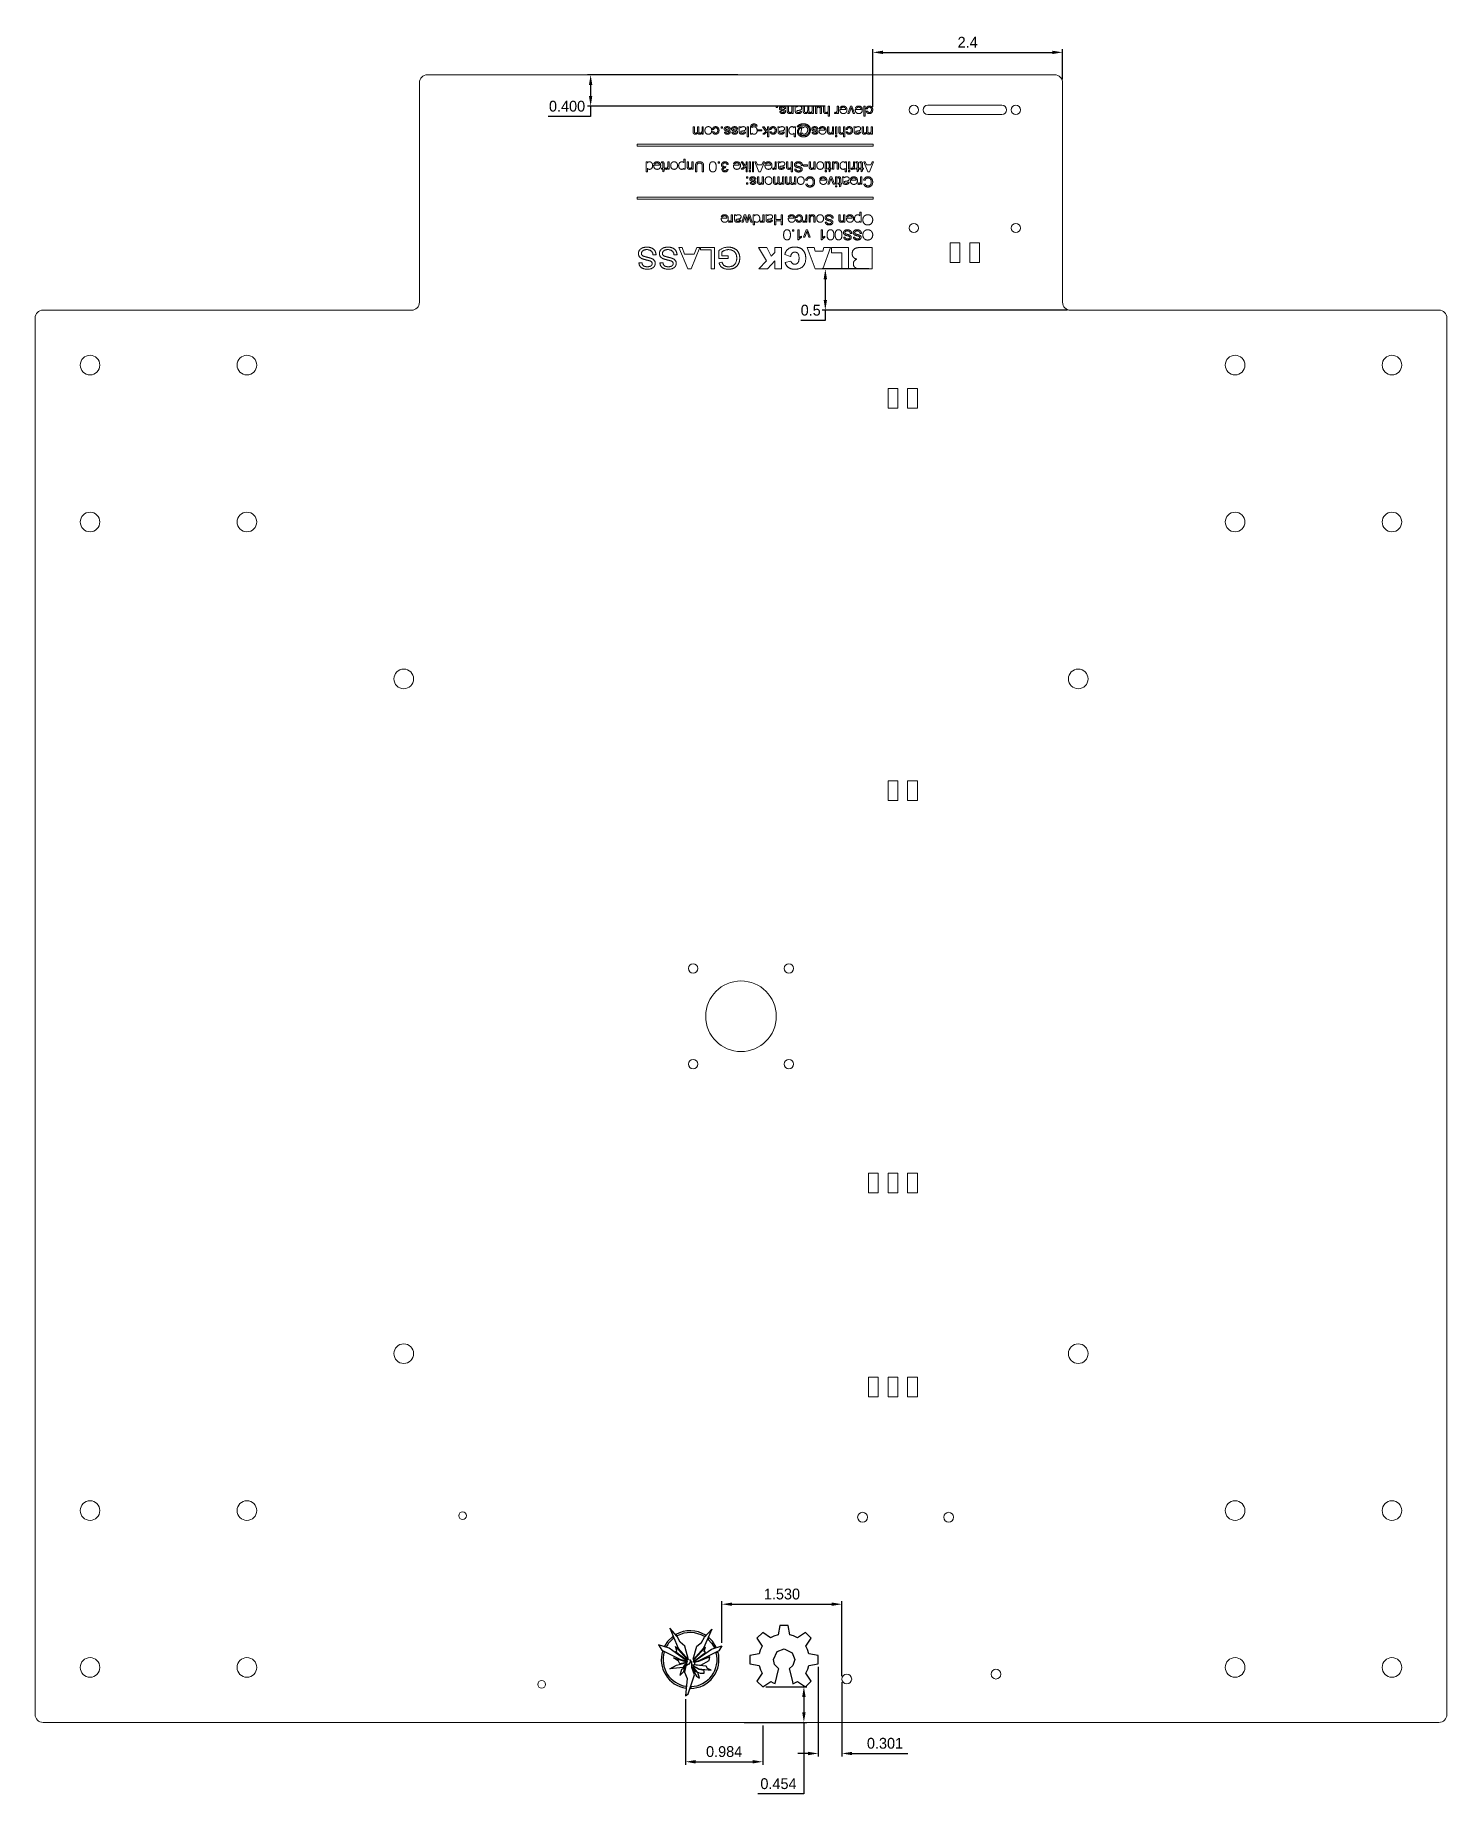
# Model space of a CAD drawing. Header units: inches. Extents: x -9 to 9, y -9.9 to 12.5.
import ezdxf

# ---------------------------------------------------------------- set-up
doc = ezdxf.new("R2010")
doc.units = ezdxf.units.IN
doc.header["$MEASUREMENT"] = 0
doc.header["$PDSIZE"] = -1
doc.dimstyles.get("Standard").update_dxf_attribs({"dimtxt": 0.18, "dimasz": 0.18, "dimexe": 0.18, "dimexo": 0.0625, "dimgap": 0.09, "dimtad": 0, "dimtih": 1, "dimtoh": 1, "dimdec": 4, "dimzin": 0, "dimdsep": 46, "dimtxsty": 'Standard', "dimcen": 0.09, "dimadec": 0, "dimazin": 0, "dimtfac": 1, "dimtdec": 4, "dimtofl": 0, "dimtmove": 0, "dimatfit": 3, "dimfxl": 0, "dimtolj": 1, "dimtzin": 0, "dimarcsym": 0})

msp = doc.modelspace()

# ---------------------------------------------------------------- blocks, each defined once
blk = doc.blocks.new('*D3')
at = {"color": 0, "lineweight": -2}
for p, q in [((-0.039, 12), (-1.957, 12)), ((-1.917, 11.87), (-1.917, 11.73)), ((-1.917, 11.47), (-2.46, 11.47)), ((1.073, 11.6), (-1.957, 11.6)), ((-1.917, 11.6), (-1.917, 11.47))]:
    blk.add_line(p, q, dxfattribs=at)
at = {"color": 0}
for points in [[(-1.939, 11.87), (-1.896, 11.87), (-1.917, 12)], [(-1.939, 11.73), (-1.896, 11.73), (-1.917, 11.6)]]:
    blk.add_solid(points, dxfattribs=at)
at = {"layer": 'Defpoints', "color": 0}
for p in [(0, 12), (-1.917, 11.6), (1.112, 11.6)]:
    blk.add_point(p, dxfattribs=at)
at = {"color": 0, "insert": (-2.218, 11.599), "char_height": 0.1378, "attachment_point": 5}
blk.add_mtext('\\A1;0.400', dxfattribs=at)
blk = doc.blocks.new('*D4')
at = {"color": 0, "lineweight": -2}
for p, q in [((1.632, 9.525), (1.036, 9.525)), ((1.075, 9.395), (1.075, 9.13)), ((4.161, 9), (1.036, 9)), ((1.075, 9), (1.075, 8.87)), ((1.075, 8.87), (0.763, 8.87))]:
    blk.add_line(p, q, dxfattribs=at)
at = {"color": 0}
for points in [[(1.054, 9.395), (1.097, 9.395), (1.075, 9.525)], [(1.054, 9.13), (1.097, 9.13), (1.075, 9)]]:
    blk.add_solid(points, dxfattribs=at)
at = {"layer": 'Defpoints', "color": 0}
for p in [(1.671, 9.525), (1.075, 9), (4.2, 9)]:
    blk.add_point(p, dxfattribs=at)
at = {"color": 0, "insert": (0.889, 8.999), "char_height": 0.1378, "attachment_point": 5}
blk.add_mtext('\\A1;0.5', dxfattribs=at)
blk = doc.blocks.new('*D5')
at = {"color": 0, "lineweight": -2}
for p, q in [((1.68, 11.593), (1.68, 12.325)), ((1.81, 12.286), (3.97, 12.286)), ((4.1, 11.939), (4.1, 12.325))]:
    blk.add_line(p, q, dxfattribs=at)
at = {"color": 0}
for points in [[(1.81, 12.307), (1.81, 12.264), (1.68, 12.286)], [(3.97, 12.307), (3.97, 12.264), (4.1, 12.286)]]:
    blk.add_solid(points, dxfattribs=at)
at = {"layer": 'Defpoints', "color": 0}
for p in [(4.1, 12.286), (4.1, 11.9), (1.68, 11.554)]:
    blk.add_point(p, dxfattribs=at)
at = {"color": 0, "insert": (2.89, 12.415), "char_height": 0.1378, "attachment_point": 5}
blk.add_mtext('\\A1;2.4', dxfattribs=at)
blk = doc.blocks.new('*D6')
at = {"color": 0, "lineweight": -2}
for p, q in [((0.986, -8.292), (0.986, -9.436)), ((1.287, -8.487), (1.287, -9.436)), ((0.856, -9.396), (0.726, -9.396)), ((1.417, -9.396), (2.126, -9.396))]:
    blk.add_line(p, q, dxfattribs=at)
at = {"color": 0}
for points in [[(0.856, -9.375), (0.856, -9.418), (0.986, -9.396)], [(1.417, -9.375), (1.417, -9.418), (1.287, -9.396)]]:
    blk.add_solid(points, dxfattribs=at)
at = {"layer": 'Defpoints', "color": 0}
for p in [(0.986, -8.252), (1.287, -8.448), (1.287, -9.396)]:
    blk.add_point(p, dxfattribs=at)
at = {"color": 0, "insert": (1.836, -9.267), "char_height": 0.1378, "attachment_point": 5}
blk.add_mtext('\\A1;0.301', dxfattribs=at)
blk = doc.blocks.new('*D8')
at = {"color": 0, "lineweight": -2}
for p, q in [((-0.707, -8.703), (-0.707, -9.541)), ((0.277, -9.039), (0.277, -9.541)), ((-0.577, -9.502), (0.147, -9.502))]:
    blk.add_line(p, q, dxfattribs=at)
at = {"color": 0}
for points in [[(-0.577, -9.48), (-0.577, -9.524), (-0.707, -9.502)], [(0.147, -9.48), (0.147, -9.524), (0.277, -9.502)]]:
    blk.add_solid(points, dxfattribs=at)
at = {"layer": 'Defpoints', "color": 0}
for p in [(-0.707, -8.663), (0.277, -9), (0.277, -9.502)]:
    blk.add_point(p, dxfattribs=at)
at = {"color": 0, "insert": (-0.215, -9.373), "char_height": 0.1378, "attachment_point": 5}
blk.add_mtext('\\A1;0.984', dxfattribs=at)
blk = doc.blocks.new('*D9')
at = {"color": 0, "lineweight": -2}
for p, q in [((0.316, -8.546), (0.841, -8.546)), ((0.802, -8.676), (0.802, -8.87)), ((0.039, -9), (0.841, -9)), ((0.802, -9), (0.802, -9.911)), ((0.802, -9.911), (0.214, -9.911))]:
    blk.add_line(p, q, dxfattribs=at)
at = {"color": 0}
for points in [[(0.78, -8.676), (0.824, -8.676), (0.802, -8.546)], [(0.78, -8.87), (0.824, -8.87), (0.802, -9)]]:
    blk.add_solid(points, dxfattribs=at)
at = {"layer": 'Defpoints', "color": 0}
for p in [(0.277, -8.546), (0, -9), (0.802, -9)]:
    blk.add_point(p, dxfattribs=at)
at = {"color": 0, "insert": (0.478, -9.782), "char_height": 0.1378, "attachment_point": 5}
blk.add_mtext('\\A1;0.454', dxfattribs=at)
blk = doc.blocks.new('*D10')
at = {"color": 0, "lineweight": -2}
for p, q in [((-0.243, -7.986), (-0.243, -7.454)), ((-0.113, -7.494), (1.157, -7.494)), ((1.287, -8.409), (1.287, -7.454))]:
    blk.add_line(p, q, dxfattribs=at)
at = {"color": 0}
for points in [[(-0.113, -7.472), (-0.113, -7.515), (-0.243, -7.494)], [(1.157, -7.472), (1.157, -7.515), (1.287, -7.494)]]:
    blk.add_solid(points, dxfattribs=at)
at = {"layer": 'Defpoints', "color": 0}
for p in [(1.287, -7.494), (-0.243, -8.025), (1.287, -8.448)]:
    blk.add_point(p, dxfattribs=at)
at = {"color": 0, "insert": (0.522, -7.365), "char_height": 0.1378, "attachment_point": 5}
blk.add_mtext('\\A1;1.530', dxfattribs=at)

# ---------------------------------------------------------------- dimensions: what is measured, and where the dimension line sits
for base, p1, p2, override, picture, middle in [((4.1, 12.2857), (1.6795, 11.5538), (4.1, 11.9), {"dimtxt": 0.137795, "dimasz": 0.13, "dimexe": 0.03937, "dimexo": 0.03937, "dimgap": 0.06, "dimtad": 1, "dimdec": 1, "dimadec": 2, "dimtdec": 3}, '*D5', (2.8898, 12.4146)), ((1.28671, -7.49382), (-0.24283, -8.02502), (1.28671, -8.44803), {"dimtxt": 0.137795, "dimasz": 0.13, "dimexe": 0.03937, "dimexo": 0.03937, "dimgap": 0.06, "dimtad": 1, "dimdec": 3, "dimadec": 2, "dimtdec": 3}, '*D10', (0.52194, -7.36492)), ((1.2867, -9.3964), (0.986, -8.2524), (1.2867, -8.448), {"dimtxt": 0.137795, "dimasz": 0.13, "dimexe": 0.03937, "dimexo": 0.03937, "dimgap": 0.06, "dimtad": 1, "dimdec": 3, "dimadec": 2, "dimtdec": 3}, '*D6', (1.8364, -9.2675)), ((0.2769, -9.5018), (-0.7074, -8.6633), (0.2769, -9), {"dimtxt": 0.137795, "dimasz": 0.13, "dimexe": 0.03937, "dimexo": 0.03937, "dimgap": 0.06, "dimtad": 1, "dimdec": 3, "dimadec": 2, "dimtdec": 3}, '*D8', (-0.2153, -9.3729))]:
    dim = msp.add_linear_dim(base=base, p1=p1, p2=p2, dimstyle='Standard', override=override)
    dim.commit()
    dim.dimension.update_dxf_attribs({"geometry": picture, "text_midpoint": middle})
for base, p1, p2, override, picture, middle in [((-1.9173, 11.6), (0, 12), (1.1124, 11.6), {"dimtxt": 0.137795, "dimasz": 0.13, "dimexe": 0.03937, "dimexo": 0.03937, "dimgap": 0.06, "dimtad": 1, "dimdec": 3, "dimadec": 2, "dimtdec": 3}, '*D3', (-2.2184, 11.5989)), ((1.0752, 9), (1.6715, 9.5251), (4.2, 9), {"dimtxt": 0.137795, "dimasz": 0.13, "dimexe": 0.03937, "dimexo": 0.03937, "dimgap": 0.06, "dimtad": 1, "dimdec": 1, "dimadec": 2, "dimtdec": 3}, '*D4', (0.8889, 8.9989))]:
    dim = msp.add_linear_dim(base=base, p1=p1, p2=p2, angle=90, dimstyle='Standard', override=override)
    dim.commit()
    dim.dimension.update_dxf_attribs({"geometry": picture, "text_midpoint": middle})
dim = msp.add_linear_dim(base=(0.802068, -9), p1=(0.276916, -8.546495), p2=(0, -9), angle=90, dimstyle='Standard', override={"dimtxt": 0.137795, "dimasz": 0.13, "dimexe": 0.03937, "dimexo": 0.03937, "dimgap": 0.06, "dimtad": 1, "dimdec": 3, "dimadec": 2, "dimtdec": 3})
dim.commit()
dim.dimension.update_dxf_attribs({"geometry": '*D9', "text_midpoint": (0.477961, -9.91059), "dimtype": 160})

# ---------------------------------------------------------------- linework, layer by layer
at = {"color": 7, "linetype": 'Continuous', "lineweight": 15}
for p, q in [((-4.1, 11.9), (-4.1, 9.1)), ((4, 12), (-4, 12)), ((4.1, 9.1), (4.1, 11.9)), ((0.4504, 11.5837), (0.4504, 11.6)), ((0.4504, 11.6), (0.4668, 11.6)), ((0.4668, 11.5837), (0.4504, 11.5837)), ((0.4668, 11.6), (0.4668, 11.5837)), ((0.4945, 11.5314), (0.5109, 11.533)), ((0.5697, 11.5706), (0.5534, 11.5689)), ((0.5893, 11.543), (0.5893, 11.6)), ((0.5893, 11.6), (0.6057, 11.6)), ((0.6057, 11.6), (0.6057, 11.5444)), ((0.6498, 11.55), (0.6498, 11.6)), ((0.6498, 11.6), (0.6662, 11.6)), ((0.6498, 11.5068), (0.6498, 11.5198)), ((0.6662, 11.5068), (0.6498, 11.5068)), ((0.6662, 11.6), (0.6662, 11.5068)), ((0.6874, 11.6), (0.7038, 11.6)), ((0.6923, 11.5396), (0.6923, 11.5595)), ((0.7561, 11.5346), (0.7724, 11.533)), ((0.7929, 11.5364), (0.7929, 11.6)), ((0.7929, 11.6), (0.8092, 11.6)), ((0.8092, 11.6), (0.8092, 11.5424)), ((0.8501, 11.5469), (0.8501, 11.6)), ((0.8501, 11.6), (0.8665, 11.6)), ((0.8665, 11.6), (0.8665, 11.5406)), ((0.9073, 11.5525), (0.9073, 11.6)), ((0.9073, 11.6), (0.9237, 11.6)), ((0.9073, 11.5068), (0.9073, 11.5214)), ((0.9237, 11.5068), (0.9073, 11.5068)), ((0.9237, 11.6), (0.9237, 11.5068)), ((0.9489, 11.5068), (0.9489, 11.6)), ((0.9489, 11.6), (0.9653, 11.6)), ((0.9653, 11.5068), (0.9489, 11.5068)), ((0.9653, 11.6), (0.9653, 11.5848)), ((0.9653, 11.5558), (0.9653, 11.5068)), ((1.0094, 11.5068), (1.0094, 11.5575)), ((1.0257, 11.5068), (1.0094, 11.5068)), ((1.0257, 11.5643), (1.0257, 11.5068)), ((1.0519, 11.5413), (1.0519, 11.6)), ((1.0519, 11.6), (1.0682, 11.6)), ((1.0682, 11.6), (1.0682, 11.5421)), ((1.1124, 11.55), (1.1124, 11.6)), ((1.1124, 11.6), (1.1287, 11.6)), ((1.1124, 11.4725), (1.1124, 11.5191)), ((1.1287, 11.4725), (1.1124, 11.4725)), ((1.1287, 11.6), (1.1287, 11.4725)), ((1.1908, 11.5096), (1.1962, 11.5237)), ((1.2251, 11.5505), (1.2251, 11.6)), ((1.2251, 11.6), (1.2415, 11.6)), ((1.2268, 11.5068), (1.2268, 11.5198)), ((1.2415, 11.5068), (1.2268, 11.5068)), ((1.2415, 11.6), (1.2415, 11.5068)), ((1.2612, 11.5575), (1.3346, 11.5575)), ((1.2776, 11.5722), (1.2616, 11.5738)), ((1.3624, 11.5068), (1.3948, 11.6)), ((1.3798, 11.5068), (1.3624, 11.5068)), ((1.3998, 11.5637), (1.3798, 11.5068)), ((1.3948, 11.6), (1.4146, 11.6)), ((1.4316, 11.5068), (1.4118, 11.5626)), ((1.4146, 11.6), (1.4491, 11.5068)), ((1.4491, 11.5068), (1.4316, 11.5068)), ((1.4573, 11.5575), (1.5308, 11.5575)), ((1.4738, 11.5722), (1.4577, 11.5738)), ((1.5651, 11.4725), (1.5651, 11.6)), ((1.5651, 11.6), (1.5814, 11.6)), ((1.5814, 11.4725), (1.5651, 11.4725)), ((1.5814, 11.6), (1.5814, 11.4725)), ((1.6125, 11.5657), (1.5962, 11.5673)), ((1.5978, 11.5346), (1.6141, 11.5363)), ((3.3273, 11.6128), (2.3811, 11.6128)), ((2.3811, 11.493), (3.3273, 11.493)), ((-0.6111, 11.2738), (-0.6111, 11.3374)), ((-0.6111, 11.3374), (-0.5947, 11.3374)), ((-0.5947, 11.3374), (-0.5947, 11.2798)), ((-0.5539, 11.2843), (-0.5539, 11.3374)), ((-0.5539, 11.3374), (-0.5375, 11.3374)), ((-0.5375, 11.3374), (-0.5375, 11.278)), ((-0.4967, 11.29), (-0.4967, 11.3374)), ((-0.4967, 11.3374), (-0.4803, 11.3374)), ((-0.4967, 11.2443), (-0.4967, 11.2588)), ((-0.4803, 11.2443), (-0.4967, 11.2443)), ((-0.4803, 11.3374), (-0.4803, 11.2443)), ((-0.3472, 11.3031), (-0.3635, 11.3047)), ((-0.3619, 11.272), (-0.3456, 11.2737)), ((-0.254, 11.3211), (-0.254, 11.3374)), ((-0.254, 11.3374), (-0.2377, 11.3374)), ((-0.2377, 11.3211), (-0.254, 11.3211)), ((-0.2377, 11.3374), (-0.2377, 11.3211)), ((-0.2099, 11.2688), (-0.1936, 11.2704)), ((-0.1347, 11.308), (-0.1511, 11.3064)), ((-0.1167, 11.2688), (-0.1004, 11.2704)), ((-0.0416, 11.308), (-0.0579, 11.3064)), ((-0.0268, 11.3374), (-0.0105, 11.3374)), ((-0.0219, 11.277), (-0.0219, 11.297)), ((0.0418, 11.272), (0.0581, 11.2704)), ((0.0794, 11.2099), (0.0794, 11.3374)), ((0.0794, 11.3374), (0.0957, 11.3374)), ((0.0957, 11.2099), (0.0794, 11.2099)), ((0.0957, 11.3374), (0.0957, 11.2099)), ((0.1225, 11.2443), (0.1225, 11.3237)), ((0.1388, 11.2443), (0.1225, 11.2443)), ((0.1388, 11.2557), (0.1388, 11.2443)), ((0.2042, 11.344), (0.1879, 11.3456)), ((0.2167, 11.2851), (0.2167, 11.2998)), ((0.2167, 11.2998), (0.2674, 11.2998)), ((0.2674, 11.2851), (0.2167, 11.2851)), ((0.2674, 11.2998), (0.2674, 11.2851)), ((0.3154, 11.2793), (0.2755, 11.3374)), ((0.2755, 11.3374), (0.2951, 11.3374)), ((0.2772, 11.2443), (0.3154, 11.2793)), ((0.3008, 11.2443), (0.2772, 11.2443)), ((0.2951, 11.3374), (0.3274, 11.2902)), ((0.3385, 11.2787), (0.3008, 11.2443)), ((0.3274, 11.2902), (0.3385, 11.3004)), ((0.3385, 11.3004), (0.3385, 11.3374)), ((0.3385, 11.3374), (0.3548, 11.3374)), ((0.3385, 11.2099), (0.3385, 11.2787)), ((0.3548, 11.2099), (0.3385, 11.2099)), ((0.3548, 11.3374), (0.3548, 11.2099)), ((0.385, 11.3031), (0.3687, 11.3047)), ((0.3703, 11.272), (0.3867, 11.2737)), ((0.4684, 11.3374), (0.4847, 11.3374)), ((0.4733, 11.277), (0.4733, 11.297)), ((0.537, 11.272), (0.5534, 11.2704)), ((0.5746, 11.2099), (0.5746, 11.3374)), ((0.5746, 11.3374), (0.591, 11.3374)), ((0.591, 11.2099), (0.5746, 11.2099)), ((0.591, 11.3374), (0.591, 11.2099)), ((0.6776, 11.3234), (0.6776, 11.3374)), ((0.6776, 11.3374), (0.6939, 11.3374)), ((0.6776, 11.2099), (0.6776, 11.2568)), ((0.6939, 11.2099), (0.6776, 11.2099)), ((0.6939, 11.3374), (0.6939, 11.2099)), ((0.7315, 11.3358), (0.7152, 11.3358)), ((0.7577, 11.2443), (0.7712, 11.3033)), ((0.774, 11.2443), (0.7577, 11.2443)), ((0.777, 11.2587), (0.774, 11.2443)), ((0.9064, 11.2688), (0.9228, 11.2704)), ((0.9816, 11.308), (0.9653, 11.3064)), ((0.9948, 11.2949), (1.0682, 11.2949)), ((1.0112, 11.3096), (0.9952, 11.3113)), ((1.1042, 11.2804), (1.1042, 11.3374)), ((1.1042, 11.3374), (1.1205, 11.3374)), ((1.1205, 11.3374), (1.1205, 11.2818)), ((1.1647, 11.2875), (1.1647, 11.3374)), ((1.1647, 11.3374), (1.181, 11.3374)), ((1.1647, 11.2443), (1.1647, 11.2573)), ((1.181, 11.2443), (1.1647, 11.2443)), ((1.181, 11.3374), (1.181, 11.2443)), ((1.2055, 11.2443), (1.2055, 11.3374)), ((1.2055, 11.3374), (1.2219, 11.3374)), ((1.2219, 11.2443), (1.2055, 11.2443)), ((1.2055, 11.2099), (1.2055, 11.2263)), ((1.2055, 11.2263), (1.2219, 11.2263)), ((1.2219, 11.2099), (1.2055, 11.2099)), ((1.2219, 11.3374), (1.2219, 11.2443)), ((1.2219, 11.2263), (1.2219, 11.2099)), ((1.248, 11.2787), (1.248, 11.3374)), ((1.248, 11.3374), (1.2644, 11.3374)), ((1.2644, 11.3374), (1.2644, 11.2795)), ((1.3085, 11.2874), (1.3085, 11.3374)), ((1.3085, 11.3374), (1.3248, 11.3374)), ((1.3085, 11.2099), (1.3085, 11.2565)), ((1.3248, 11.2099), (1.3085, 11.2099)), ((1.3248, 11.3374), (1.3248, 11.2099)), ((1.3559, 11.3031), (1.3395, 11.3047)), ((1.3412, 11.272), (1.3575, 11.2737)), ((1.4392, 11.3374), (1.4556, 11.3374)), ((1.4442, 11.277), (1.4442, 11.297)), ((1.5079, 11.272), (1.5242, 11.2704)), ((1.5447, 11.2738), (1.5447, 11.3374)), ((1.5447, 11.3374), (1.5611, 11.3374)), ((1.5611, 11.3374), (1.5611, 11.2798)), ((1.602, 11.2843), (1.602, 11.3374)), ((1.602, 11.3374), (1.6183, 11.3374)), ((1.6183, 11.3374), (1.6183, 11.278)), ((1.6592, 11.29), (1.6592, 11.3374)), ((1.6592, 11.3374), (1.6755, 11.3374)), ((1.6592, 11.2443), (1.6592, 11.2588)), ((1.6755, 11.2443), (1.6592, 11.2443)), ((1.6755, 11.3374), (1.6755, 11.2443)), ((-1.3242, 11.1139), (-1.3242, 11.0908)), ((1.6858, 11.1139), (-1.3242, 11.1139)), ((-1.3242, 11.0908), (1.6858, 11.0908)), ((1.6858, 11.0908), (1.6858, 11.1139)), ((-1.2102, 10.7621), (-1.2102, 10.8896)), ((-1.2102, 10.8896), (-1.1938, 10.8896)), ((-1.1938, 10.7621), (-1.2102, 10.7621)), ((-1.1938, 10.8896), (-1.1938, 10.8756)), ((-1.1938, 10.8092), (-1.1938, 10.7621)), ((-1.1137, 10.8471), (-1.0402, 10.8471)), ((-1.0972, 10.8618), (-1.1132, 10.8635)), ((-1.014, 10.8761), (-1.0157, 10.8899)), ((-1.014, 10.7965), (-1.014, 10.8112)), ((-1.014, 10.8112), (-0.9977, 10.8112)), ((-0.9977, 10.7965), (-1.014, 10.7965)), ((-0.9977, 10.8112), (-0.9977, 10.864)), ((-0.9977, 10.7645), (-0.9977, 10.7965)), ((-0.9814, 10.7738), (-0.9977, 10.7645)), ((-0.9814, 10.8635), (-0.9814, 10.8112)), ((-0.9814, 10.8112), (-0.9699, 10.8112)), ((-0.9699, 10.7965), (-0.9814, 10.7965)), ((-0.9814, 10.7965), (-0.9814, 10.7738)), ((-0.9699, 10.8112), (-0.9699, 10.7965)), ((-0.9683, 10.7992), (-0.9629, 10.8133)), ((-0.934, 10.8401), (-0.934, 10.8896)), ((-0.934, 10.8896), (-0.9176, 10.8896)), ((-0.9323, 10.7965), (-0.9323, 10.8095)), ((-0.9176, 10.7965), (-0.9323, 10.7965)), ((-0.9176, 10.8896), (-0.9176, 10.7965)), ((-0.728, 10.8779), (-0.728, 10.924)), ((-0.728, 10.924), (-0.7117, 10.924)), ((-0.728, 10.7965), (-0.728, 10.8113)), ((-0.7117, 10.7965), (-0.728, 10.7965)), ((-0.7117, 10.924), (-0.7117, 10.7965)), ((-0.6855, 10.8326), (-0.6855, 10.8896)), ((-0.6855, 10.8896), (-0.6692, 10.8896)), ((-0.6692, 10.8896), (-0.6692, 10.834)), ((-0.625, 10.8397), (-0.625, 10.8896)), ((-0.625, 10.8896), (-0.6087, 10.8896)), ((-0.625, 10.7965), (-0.625, 10.8095)), ((-0.6087, 10.7965), (-0.625, 10.7965)), ((-0.6087, 10.8896), (-0.6087, 10.7965)), ((-0.5809, 10.7621), (-0.5809, 10.8355)), ((-0.5629, 10.7621), (-0.5809, 10.7621)), ((-0.5629, 10.8346), (-0.5629, 10.7621)), ((-0.4943, 10.7621), (-0.4943, 10.8346)), ((-0.4763, 10.7621), (-0.4943, 10.7621)), ((-0.4763, 10.8355), (-0.4763, 10.7621)), ((-0.29, 10.8733), (-0.29, 10.8896)), ((-0.29, 10.8896), (-0.2736, 10.8896)), ((-0.2736, 10.8733), (-0.29, 10.8733)), ((-0.2736, 10.8896), (-0.2736, 10.8733)), ((-0.1949, 10.8292), (-0.1967, 10.8144)), ((-0.1805, 10.7965), (-0.1641, 10.7948)), ((-0.1625, 10.8553), (-0.1788, 10.8537)), ((-0.097, 10.8471), (-0.0236, 10.8471)), ((-0.0806, 10.8618), (-0.0966, 10.8635)), ((0.0408, 10.8315), (0.0009, 10.8896)), ((0.0009, 10.8896), (0.0205, 10.8896)), ((0.0026, 10.7965), (0.0408, 10.8315)), ((0.0262, 10.7965), (0.0026, 10.7965)), ((0.0205, 10.8896), (0.0528, 10.8425)), ((0.0639, 10.8309), (0.0262, 10.7965)), ((0.0528, 10.8425), (0.0639, 10.8526)), ((0.0639, 10.8526), (0.0639, 10.8896)), ((0.0639, 10.8896), (0.0802, 10.8896)), ((0.0639, 10.7621), (0.0639, 10.8309)), ((0.0802, 10.7621), (0.0639, 10.7621)), ((0.0802, 10.8896), (0.0802, 10.7621)), ((0.1039, 10.7965), (0.1039, 10.8896)), ((0.1039, 10.8896), (0.1203, 10.8896)), ((0.1203, 10.7965), (0.1039, 10.7965)), ((0.1039, 10.7621), (0.1039, 10.7785)), ((0.1039, 10.7785), (0.1203, 10.7785)), ((0.1203, 10.7621), (0.1039, 10.7621)), ((0.1203, 10.8896), (0.1203, 10.7965)), ((0.1203, 10.7785), (0.1203, 10.7621)), ((0.1448, 10.7621), (0.1448, 10.8896)), ((0.1448, 10.8896), (0.1611, 10.8896)), ((0.1611, 10.7621), (0.1448, 10.7621)), ((0.1611, 10.8896), (0.1611, 10.7621)), ((0.2287, 10.7621), (0.1763, 10.8896)), ((0.1763, 10.8896), (0.1954, 10.8896)), ((0.1954, 10.8896), (0.2105, 10.8504)), ((0.2105, 10.8504), (0.267, 10.8504)), ((0.2488, 10.7621), (0.2287, 10.7621)), ((0.3012, 10.8896), (0.2488, 10.7621)), ((0.267, 10.8504), (0.2821, 10.8896)), ((0.2821, 10.8896), (0.3012, 10.8896)), ((0.305, 10.8471), (0.3785, 10.8471)), ((0.3215, 10.8618), (0.3055, 10.8635)), ((0.3997, 10.7992), (0.4051, 10.8133)), ((0.4341, 10.8401), (0.4341, 10.8896)), ((0.4341, 10.8896), (0.4504, 10.8896)), ((0.4357, 10.7965), (0.4357, 10.8095)), ((0.4504, 10.7965), (0.4357, 10.7965)), ((0.4504, 10.8896), (0.4504, 10.7965)), ((0.4717, 10.8896), (0.488, 10.8896)), ((0.4766, 10.8292), (0.4766, 10.8492)), ((0.5403, 10.8243), (0.5567, 10.8226)), ((0.5795, 10.8309), (0.5795, 10.8896)), ((0.5795, 10.8896), (0.5959, 10.8896)), ((0.5959, 10.8896), (0.5959, 10.8317)), ((0.64, 10.8397), (0.64, 10.8896)), ((0.64, 10.8896), (0.6564, 10.8896)), ((0.64, 10.7621), (0.64, 10.8087)), ((0.6564, 10.7621), (0.64, 10.7621)), ((0.6564, 10.8896), (0.6564, 10.7621)), ((0.6841, 10.7981), (0.7021, 10.7981)), ((0.7855, 10.8455), (0.7675, 10.8455)), ((0.7985, 10.8373), (0.7985, 10.852)), ((0.7985, 10.852), (0.8492, 10.852)), ((0.8492, 10.8373), (0.7985, 10.8373)), ((0.8492, 10.852), (0.8492, 10.8373)), ((0.8688, 10.8326), (0.8688, 10.8896)), ((0.8688, 10.8896), (0.8852, 10.8896)), ((0.8852, 10.8896), (0.8852, 10.834)), ((0.9293, 10.8397), (0.9293, 10.8896)), ((0.9293, 10.8896), (0.9456, 10.8896)), ((0.9293, 10.7965), (0.9293, 10.8095)), ((0.9456, 10.7965), (0.9293, 10.7965)), ((0.9456, 10.8896), (0.9456, 10.7965)), ((1.0731, 10.7965), (1.0731, 10.8896)), ((1.0731, 10.8896), (1.0895, 10.8896)), ((1.0895, 10.7965), (1.0731, 10.7965)), ((1.0731, 10.7621), (1.0731, 10.7785)), ((1.0731, 10.7785), (1.0895, 10.7785)), ((1.0895, 10.7621), (1.0731, 10.7621)), ((1.0895, 10.8896), (1.0895, 10.7965)), ((1.0895, 10.7785), (1.0895, 10.7621)), ((1.1058, 10.8761), (1.1042, 10.8899)), ((1.1058, 10.7965), (1.1058, 10.8112)), ((1.1058, 10.8112), (1.1222, 10.8112)), ((1.1222, 10.7965), (1.1058, 10.7965)), ((1.1222, 10.8112), (1.1222, 10.864)), ((1.1222, 10.7645), (1.1222, 10.7965)), ((1.1385, 10.7738), (1.1222, 10.7645)), ((1.1385, 10.8635), (1.1385, 10.8112)), ((1.1385, 10.8112), (1.15, 10.8112)), ((1.15, 10.7965), (1.1385, 10.7965)), ((1.1385, 10.7965), (1.1385, 10.7738)), ((1.15, 10.8112), (1.15, 10.7965)), ((1.1663, 10.7965), (1.1663, 10.8896)), ((1.1663, 10.8896), (1.1826, 10.8896)), ((1.1826, 10.7965), (1.1663, 10.7965)), ((1.1826, 10.8896), (1.1826, 10.8744)), ((1.1826, 10.8454), (1.1826, 10.7965)), ((1.2268, 10.7965), (1.2268, 10.8471)), ((1.2431, 10.7965), (1.2268, 10.7965)), ((1.2431, 10.8539), (1.2431, 10.7965)), ((1.3297, 10.8757), (1.3297, 10.8896)), ((1.3297, 10.8896), (1.3461, 10.8896)), ((1.3297, 10.7621), (1.3297, 10.8091)), ((1.3461, 10.7621), (1.3297, 10.7621)), ((1.3461, 10.8896), (1.3461, 10.7621)), ((1.3706, 10.7965), (1.3706, 10.8896)), ((1.3706, 10.8896), (1.3869, 10.8896)), ((1.3869, 10.7965), (1.3706, 10.7965)), ((1.3706, 10.7621), (1.3706, 10.7785)), ((1.3706, 10.7785), (1.3869, 10.7785)), ((1.3869, 10.7621), (1.3706, 10.7621)), ((1.3869, 10.8896), (1.3869, 10.7965)), ((1.3869, 10.7785), (1.3869, 10.7621)), ((1.3984, 10.7992), (1.4038, 10.8133)), ((1.4327, 10.8401), (1.4327, 10.8896)), ((1.4327, 10.8896), (1.4491, 10.8896)), ((1.4343, 10.7965), (1.4343, 10.8095)), ((1.4491, 10.7965), (1.4343, 10.7965)), ((1.4491, 10.8896), (1.4491, 10.7965)), ((1.4654, 10.8761), (1.4638, 10.8899)), ((1.4654, 10.7965), (1.4654, 10.8112)), ((1.4654, 10.8112), (1.4817, 10.8112)), ((1.4817, 10.7965), (1.4654, 10.7965)), ((1.4817, 10.8112), (1.4817, 10.864)), ((1.4817, 10.7645), (1.4817, 10.7965)), ((1.4981, 10.7738), (1.4817, 10.7645)), ((1.4981, 10.8635), (1.4981, 10.8112)), ((1.4981, 10.8112), (1.5095, 10.8112)), ((1.5095, 10.7965), (1.4981, 10.7965)), ((1.4981, 10.7965), (1.4981, 10.7738)), ((1.5095, 10.8112), (1.5095, 10.7965)), ((1.5161, 10.8761), (1.5144, 10.8899)), ((1.5161, 10.7965), (1.5161, 10.8112)), ((1.5161, 10.8112), (1.5324, 10.8112)), ((1.5324, 10.7965), (1.5161, 10.7965)), ((1.5324, 10.8112), (1.5324, 10.864)), ((1.5324, 10.7645), (1.5324, 10.7965)), ((1.5488, 10.7738), (1.5324, 10.7645)), ((1.5488, 10.8635), (1.5488, 10.8112)), ((1.5488, 10.8112), (1.5602, 10.8112)), ((1.5602, 10.7965), (1.5488, 10.7965)), ((1.5488, 10.7965), (1.5488, 10.7738)), ((1.5602, 10.8112), (1.5602, 10.7965)), ((1.618, 10.7621), (1.5656, 10.8896)), ((1.5656, 10.8896), (1.5847, 10.8896)), ((1.5847, 10.8896), (1.5998, 10.8504)), ((1.5998, 10.8504), (1.6562, 10.8504)), ((1.638, 10.7621), (1.618, 10.7621)), ((1.6905, 10.8896), (1.638, 10.7621)), ((1.6562, 10.8504), (1.6713, 10.8896)), ((1.6713, 10.8896), (1.6905, 10.8896)), ((0.0712, 10.6815), (0.0712, 10.6978)), ((0.0712, 10.6978), (0.0876, 10.6978)), ((0.0876, 10.6815), (0.0712, 10.6815)), ((0.0712, 10.6046), (0.0712, 10.621)), ((0.0712, 10.621), (0.0876, 10.621)), ((0.0876, 10.6046), (0.0712, 10.6046)), ((0.0876, 10.6978), (0.0876, 10.6815)), ((0.0876, 10.621), (0.0876, 10.6046)), ((0.1154, 10.6292), (0.1317, 10.6308)), ((0.1905, 10.6684), (0.1742, 10.6667)), ((0.2102, 10.6408), (0.2102, 10.6978)), ((0.2102, 10.6978), (0.2265, 10.6978)), ((0.2265, 10.6978), (0.2265, 10.6422)), ((0.2706, 10.6478), (0.2706, 10.6978)), ((0.2706, 10.6978), (0.287, 10.6978)), ((0.2706, 10.6046), (0.2706, 10.6176)), ((0.287, 10.6046), (0.2706, 10.6046)), ((0.287, 10.6978), (0.287, 10.6046)), ((0.4137, 10.6342), (0.4137, 10.6978)), ((0.4137, 10.6978), (0.4301, 10.6978)), ((0.4301, 10.6978), (0.4301, 10.6402)), ((0.4709, 10.6447), (0.4709, 10.6978)), ((0.4709, 10.6978), (0.4873, 10.6978)), ((0.4873, 10.6978), (0.4873, 10.6384)), ((0.5281, 10.6504), (0.5281, 10.6978)), ((0.5281, 10.6978), (0.5445, 10.6978)), ((0.5281, 10.6046), (0.5281, 10.6192)), ((0.5445, 10.6046), (0.5281, 10.6046)), ((0.5445, 10.6978), (0.5445, 10.6046)), ((0.5674, 10.6342), (0.5674, 10.6978)), ((0.5674, 10.6978), (0.5837, 10.6978)), ((0.5837, 10.6978), (0.5837, 10.6402)), ((0.6246, 10.6447), (0.6246, 10.6978)), ((0.6246, 10.6978), (0.6409, 10.6978)), ((0.6409, 10.6978), (0.6409, 10.6384)), ((0.6818, 10.6504), (0.6818, 10.6978)), ((0.6818, 10.6978), (0.6981, 10.6978)), ((0.6818, 10.6046), (0.6818, 10.6192)), ((0.6981, 10.6046), (0.6818, 10.6046)), ((0.6981, 10.6978), (0.6981, 10.6046)), ((0.841, 10.6528), (0.8231, 10.657)), ((0.8263, 10.6057), (0.8443, 10.6096)), ((1.0046, 10.6553), (1.078, 10.6553)), ((1.021, 10.67), (1.005, 10.6717)), ((1.1058, 10.6046), (1.1382, 10.6978)), ((1.1232, 10.6046), (1.1058, 10.6046)), ((1.1432, 10.6615), (1.1232, 10.6046)), ((1.1382, 10.6978), (1.1579, 10.6978)), ((1.175, 10.6046), (1.1552, 10.6604)), ((1.1579, 10.6978), (1.1924, 10.6046)), ((1.1924, 10.6046), (1.175, 10.6046)), ((1.2055, 10.6046), (1.2055, 10.6978)), ((1.2055, 10.6978), (1.2219, 10.6978)), ((1.2219, 10.6046), (1.2055, 10.6046)), ((1.2055, 10.5703), (1.2055, 10.5867)), ((1.2055, 10.5867), (1.2219, 10.5867)), ((1.2219, 10.5703), (1.2055, 10.5703)), ((1.2219, 10.6978), (1.2219, 10.6046)), ((1.2219, 10.5867), (1.2219, 10.5703)), ((1.2382, 10.6843), (1.2366, 10.698)), ((1.2382, 10.6046), (1.2382, 10.6193)), ((1.2382, 10.6193), (1.2546, 10.6193)), ((1.2546, 10.6046), (1.2382, 10.6046)), ((1.2546, 10.6193), (1.2546, 10.6722)), ((1.2546, 10.5727), (1.2546, 10.6046)), ((1.2709, 10.582), (1.2546, 10.5727)), ((1.2709, 10.6716), (1.2709, 10.6193)), ((1.2709, 10.6193), (1.2823, 10.6193)), ((1.2823, 10.6046), (1.2709, 10.6046)), ((1.2709, 10.6046), (1.2709, 10.582)), ((1.2823, 10.6193), (1.2823, 10.6046)), ((1.2938, 10.6978), (1.3101, 10.6978)), ((1.2987, 10.6374), (1.2987, 10.6573)), ((1.3624, 10.6324), (1.3788, 10.6308)), ((1.3952, 10.6553), (1.4687, 10.6553)), ((1.4117, 10.67), (1.3956, 10.6717)), ((1.4899, 10.6074), (1.4953, 10.6215)), ((1.5242, 10.6483), (1.5242, 10.6978)), ((1.5242, 10.6978), (1.5406, 10.6978)), ((1.5259, 10.6046), (1.5259, 10.6176)), ((1.5406, 10.6046), (1.5259, 10.6046)), ((1.5406, 10.6978), (1.5406, 10.6046)), ((1.5814, 10.6528), (1.5635, 10.657)), ((1.5667, 10.6057), (1.5847, 10.6096)), ((-1.3242, 10.4396), (-1.3242, 10.4164)), ((1.6858, 10.4396), (-1.3242, 10.4396)), ((-1.3242, 10.4164), (1.6858, 10.4164)), ((1.6858, 10.4164), (1.6858, 10.4396)), ((-0.2523, 10.1722), (-0.1788, 10.1722)), ((-0.2358, 10.1869), (-0.2519, 10.1886)), ((-0.1576, 10.1243), (-0.1522, 10.1384)), ((-0.1233, 10.1652), (-0.1233, 10.2147)), ((-0.1233, 10.2147), (-0.1069, 10.2147)), ((-0.1216, 10.1215), (-0.1216, 10.1345)), ((-0.1069, 10.1215), (-0.1216, 10.1215)), ((-0.1069, 10.2147), (-0.1069, 10.1215)), ((-0.0857, 10.2147), (-0.0693, 10.2147)), ((-0.0808, 10.1543), (-0.0808, 10.1743)), ((-0.017, 10.1493), (-0.0007, 10.1477)), ((0.0099, 10.1215), (0.0396, 10.2147)), ((0.027, 10.1215), (0.0099, 10.1215)), ((0.044, 10.1759), (0.027, 10.1215)), ((0.0396, 10.2147), (0.0596, 10.2147)), ((0.0492, 10.1934), (0.044, 10.1759)), ((0.0532, 10.1761), (0.0492, 10.1934)), ((0.067, 10.1215), (0.0532, 10.1761)), ((0.0596, 10.2147), (0.0731, 10.1598)), ((0.0868, 10.1215), (0.067, 10.1215)), ((0.0731, 10.1598), (0.0769, 10.143)), ((0.0769, 10.143), (0.0943, 10.2147)), ((0.1007, 10.1766), (0.0868, 10.1215)), ((0.0943, 10.2147), (0.1129, 10.2147)), ((0.1101, 10.1759), (0.1051, 10.1953)), ((0.1269, 10.1215), (0.1101, 10.1759)), ((0.1129, 10.2147), (0.144, 10.1215)), ((0.144, 10.1215), (0.1269, 10.1215)), ((0.1562, 10.0872), (0.1562, 10.2147)), ((0.1562, 10.2147), (0.1726, 10.2147)), ((0.1726, 10.0872), (0.1562, 10.0872)), ((0.1726, 10.2147), (0.1726, 10.2006)), ((0.1726, 10.1343), (0.1726, 10.0872)), ((0.2445, 10.1243), (0.2498, 10.1384)), ((0.2788, 10.1652), (0.2788, 10.2147)), ((0.2788, 10.2147), (0.2951, 10.2147)), ((0.2804, 10.1215), (0.2804, 10.1345)), ((0.2951, 10.1215), (0.2804, 10.1215)), ((0.2951, 10.2147), (0.2951, 10.1215)), ((0.3164, 10.2147), (0.3327, 10.2147)), ((0.3213, 10.1543), (0.3213, 10.1743)), ((0.385, 10.1493), (0.4014, 10.1477)), ((0.4259, 10.0872), (0.4259, 10.2147)), ((0.4259, 10.2147), (0.4439, 10.2147)), ((0.4439, 10.0872), (0.4259, 10.0872)), ((0.4439, 10.2147), (0.4439, 10.1542)), ((0.4439, 10.1542), (0.5125, 10.1542)), ((0.5125, 10.1395), (0.4439, 10.1395)), ((0.4439, 10.1395), (0.4439, 10.0872)), ((0.5125, 10.1542), (0.5125, 10.2147)), ((0.5125, 10.2147), (0.5305, 10.2147)), ((0.5125, 10.0872), (0.5125, 10.1395)), ((0.5305, 10.0872), (0.5125, 10.0872)), ((0.5305, 10.2147), (0.5305, 10.0872)), ((0.6025, 10.1722), (0.676, 10.1722)), ((0.619, 10.1869), (0.6029, 10.1886)), ((0.7168, 10.1804), (0.7005, 10.182)), ((0.7021, 10.1493), (0.7185, 10.151)), ((0.7904, 10.1243), (0.7957, 10.1384)), ((0.8247, 10.1652), (0.8247, 10.2147)), ((0.8247, 10.2147), (0.841, 10.2147)), ((0.8263, 10.1215), (0.8263, 10.1345)), ((0.841, 10.1215), (0.8263, 10.1215)), ((0.841, 10.2147), (0.841, 10.1215)), ((0.8672, 10.1215), (0.8672, 10.2147)), ((0.8672, 10.2147), (0.8835, 10.2147)), ((0.8835, 10.1215), (0.8672, 10.1215)), ((0.8835, 10.2147), (0.8835, 10.1995)), ((0.8835, 10.1705), (0.8835, 10.1215)), ((0.9277, 10.1215), (0.9277, 10.1722)), ((0.944, 10.1215), (0.9277, 10.1215)), ((0.944, 10.179), (0.944, 10.1215)), ((1.0748, 10.1232), (1.0927, 10.1232)), ((1.1761, 10.1706), (1.1581, 10.1706)), ((1.248, 10.1577), (1.248, 10.2147)), ((1.248, 10.2147), (1.2644, 10.2147)), ((1.2644, 10.2147), (1.2644, 10.1591)), ((1.3085, 10.1648), (1.3085, 10.2147)), ((1.3085, 10.2147), (1.3248, 10.2147)), ((1.3085, 10.1215), (1.3085, 10.1345)), ((1.3248, 10.1215), (1.3085, 10.1215)), ((1.3248, 10.2147), (1.3248, 10.1215)), ((1.3445, 10.1722), (1.418, 10.1722)), ((1.361, 10.1869), (1.345, 10.1886)), ((1.5144, 10.203), (1.5144, 10.249)), ((1.5144, 10.249), (1.5308, 10.249)), ((1.5144, 10.1215), (1.5144, 10.1363)), ((1.5308, 10.1215), (1.5144, 10.1215)), ((1.5308, 10.249), (1.5308, 10.1215)), ((0.6564, 10.0065), (0.6564, 10.0229)), ((0.6564, 10.0229), (0.6727, 10.0229)), ((0.6727, 10.0065), (0.6564, 10.0065)), ((0.6727, 10.0229), (0.6727, 10.0065)), ((0.7234, 9.8954), (0.7234, 10.0229)), ((0.7234, 10.0229), (0.7397, 10.0229)), ((0.7339, 9.8954), (0.7234, 9.8954)), ((0.7397, 10.0229), (0.7397, 9.9235)), ((0.7724, 9.9423), (0.7724, 9.9273)), ((0.7969, 9.9297), (0.8293, 10.0229)), ((0.8143, 9.9297), (0.7969, 9.9297)), ((0.8343, 9.9866), (0.8143, 9.9297)), ((0.8293, 10.0229), (0.849, 10.0229)), ((0.8661, 9.9297), (0.8463, 9.9855)), ((0.849, 10.0229), (0.8835, 9.9297)), ((0.8835, 9.9297), (0.8661, 9.9297)), ((1.0208, 9.8954), (1.0208, 10.0229)), ((1.0208, 10.0229), (1.0372, 10.0229)), ((1.0314, 9.8954), (1.0208, 9.8954)), ((1.0372, 10.0229), (1.0372, 9.9235)), ((1.0699, 9.9423), (1.0699, 9.9273)), ((1.3101, 9.9313), (1.3281, 9.9313)), ((1.4115, 9.9787), (1.3935, 9.9787)), ((1.4343, 9.9313), (1.4523, 9.9313)), ((1.5357, 9.9787), (1.5177, 9.9787)), ((-1.0828, 9.7047), (-1.1216, 9.7047)), ((-0.8151, 9.7047), (-0.8539, 9.7047)), ((-0.6799, 9.5251), (-0.793, 9.7998)), ((-0.793, 9.7998), (-0.7517, 9.7998)), ((-0.7517, 9.7998), (-0.7192, 9.7153)), ((-0.7192, 9.7153), (-0.5975, 9.7153)), ((-0.5237, 9.7998), (-0.6368, 9.5251)), ((-0.5975, 9.7153), (-0.565, 9.7998)), ((-0.565, 9.7998), (-0.5237, 9.7998)), ((-0.5157, 9.7681), (-0.5157, 9.7998)), ((-0.5157, 9.7998), (-0.3395, 9.7998)), ((-0.3783, 9.7681), (-0.5157, 9.7681)), ((-0.3783, 9.5251), (-0.3783, 9.7681)), ((-0.3395, 9.7998), (-0.3395, 9.5251)), ((-0.2832, 9.6589), (-0.2832, 9.7606)), ((-0.1634, 9.6589), (-0.2832, 9.6589)), ((-0.2444, 9.7427), (-0.2444, 9.6906)), ((-0.2444, 9.6906), (-0.1634, 9.6906)), ((-0.1634, 9.6906), (-0.1634, 9.6589)), ((0.3265, 9.6279), (0.2226, 9.7998)), ((0.2226, 9.7998), (0.3273, 9.7998)), ((0.3273, 9.7998), (0.3846, 9.6874)), ((0.3846, 9.6874), (0.4296, 9.7334)), ((0.4296, 9.7998), (0.5152, 9.7998)), ((0.4296, 9.7334), (0.4296, 9.7998)), ((0.5152, 9.7998), (0.5152, 9.5251)), ((0.633, 9.6856), (0.558, 9.7082)), ((0.8435, 9.7998), (0.9329, 9.7998)), ((0.946, 9.5251), (0.8435, 9.7998)), ((0.9329, 9.7998), (0.9467, 9.7534)), ((0.9467, 9.7534), (1.0424, 9.7534)), ((1.0424, 9.7534), (1.0563, 9.7998)), ((1.1433, 9.7998), (1.0426, 9.5251)), ((1.0563, 9.7998), (1.1433, 9.7998)), ((1.154, 9.7998), (1.3717, 9.7998)), ((1.154, 9.732), (1.154, 9.7998)), ((1.286, 9.732), (1.154, 9.732)), ((1.286, 9.5251), (1.286, 9.732)), ((1.3717, 9.7998), (1.3717, 9.5251)), ((1.5253, 9.7998), (1.6715, 9.7998)), ((1.6715, 9.7998), (1.6715, 9.5251)), ((2.6667, 9.8589), (2.6667, 9.6089)), ((2.7917, 9.8589), (2.6667, 9.8589)), ((2.7917, 9.6089), (2.7917, 9.8589)), ((2.9167, 9.8589), (2.9167, 9.6089)), ((3.0417, 9.8589), (2.9167, 9.8589)), ((3.0417, 9.6089), (3.0417, 9.8589)), ((-1.3013, 9.6026), (-1.2625, 9.6026)), ((-1.0335, 9.6026), (-0.9948, 9.6026)), ((-0.6368, 9.5251), (-0.6799, 9.5251)), ((-0.3395, 9.5251), (-0.3783, 9.5251)), ((-0.2786, 9.6025), (-0.2431, 9.6114)), ((0.2262, 9.5251), (0.3265, 9.6279)), ((0.34, 9.5251), (0.2262, 9.5251)), ((0.4296, 9.6289), (0.34, 9.5251)), ((0.4296, 9.5251), (0.4296, 9.6289)), ((0.5152, 9.5251), (0.4296, 9.5251)), ((0.5616, 9.608), (0.6366, 9.625)), ((1.0426, 9.5251), (0.946, 9.5251)), ((1.3717, 9.5251), (1.286, 9.5251)), ((1.6715, 9.5251), (1.5139, 9.5251)), ((2.6667, 9.6089), (2.7917, 9.6089)), ((2.9167, 9.6089), (3.0417, 9.6089)), ((-4.2, 9), (-8.9, 9)), ((8.9, 9), (4.2, 9)), ((-9, 8.9), (-9, -8.9)), ((9, -8.9), (9, 8.9)), ((2, 8), (1.875, 8)), ((1.875, 8), (1.875, 7.75)), ((2, 7.75), (2, 8)), ((2.25, 8), (2.125, 8)), ((2.125, 8), (2.125, 7.75)), ((2.25, 7.75), (2.25, 8)), ((1.875, 7.75), (2, 7.75)), ((2.125, 7.75), (2.25, 7.75)), ((2, 3), (1.875, 3)), ((1.875, 3), (1.875, 2.75)), ((2, 2.75), (2, 3)), ((2.25, 3), (2.125, 3)), ((2.125, 3), (2.125, 2.75)), ((2.25, 2.75), (2.25, 3)), ((1.875, 2.75), (2, 2.75)), ((2.125, 2.75), (2.25, 2.75)), ((1.75, -2), (1.625, -2)), ((1.625, -2), (1.625, -2.25)), ((1.75, -2.25), (1.75, -2)), ((2, -2), (1.875, -2)), ((1.875, -2), (1.875, -2.25)), ((2, -2.25), (2, -2)), ((2.25, -2), (2.125, -2)), ((2.125, -2), (2.125, -2.25)), ((2.25, -2.25), (2.25, -2)), ((1.625, -2.25), (1.75, -2.25)), ((1.875, -2.25), (2, -2.25)), ((2.125, -2.25), (2.25, -2.25)), ((1.75, -4.6), (1.625, -4.6)), ((1.625, -4.6), (1.625, -4.85)), ((1.75, -4.85), (1.75, -4.6)), ((2, -4.6), (1.875, -4.6)), ((1.875, -4.6), (1.875, -4.85)), ((2, -4.85), (2, -4.6)), ((2.25, -4.6), (2.125, -4.6)), ((2.125, -4.6), (2.125, -4.85)), ((2.25, -4.85), (2.25, -4.6)), ((1.625, -4.85), (1.75, -4.85)), ((1.875, -4.85), (2, -4.85)), ((2.125, -4.85), (2.25, -4.85)), ((-8.9, -9), (8.9, -9))]:
    msp.add_line(p, q, dxfattribs=at)
at = {"color": 7, "linetype": 'Continuous'}
for p, q in [((-0.8151, -7.9068), (-0.9084, -7.8002)), ((-0.9084, -7.8002), (-0.8024, -8.0532)), ((-0.3704, -7.8108), (-0.4794, -8.0556)), ((-0.4638, -7.9128), (-0.3704, -7.8108)), ((0.4971, -7.7638), (0.4735, -7.8826)), ((0.6007, -7.7638), (0.4971, -7.7638)), ((0.6242, -7.8824), (0.6007, -7.7638)), ((-0.9174, -8.0537), (-1.0502, -8.0135)), ((-1.0502, -8.0135), (-1.0114, -8.0788)), ((-0.9757, -8.0303), (-0.9524, -8.0374)), ((-0.6812, -8.2238), (-0.9174, -8.0537)), ((-0.8607, -7.9283), (-0.8702, -7.9055)), ((-0.8351, -8.0331), (-0.6891, -8.1956)), ((-0.8169, -8.0895), (-0.8351, -8.0331)), ((-0.8314, -7.8798), (-0.8153, -7.8982)), ((-0.7774, -7.9787), (-0.8151, -7.9068)), ((-0.8024, -8.0532), (-0.6714, -8.2045)), ((-0.7148, -8.0293), (-0.7774, -7.9787)), ((-0.6714, -8.2045), (-0.7148, -8.0293)), ((-0.6101, -8.193), (-0.5644, -8.0303)), ((-0.4794, -8.0556), (-0.6048, -8.1981)), ((-0.4542, -8.0395), (-0.6035, -8.2031)), ((-0.6003, -8.2251), (-0.3757, -8.0648)), ((-0.5644, -8.0303), (-0.5021, -7.9823)), ((-0.5021, -7.9823), (-0.4638, -7.9128)), ((-0.469, -8.0958), (-0.4542, -8.0395)), ((-0.4662, -7.9074), (-0.4498, -7.8895)), ((-0.4119, -7.9175), (-0.422, -7.9403)), ((-0.3757, -8.0648), (-0.2428, -8.025)), ((-0.3392, -8.0481), (-0.316, -8.0412)), ((-0.2428, -8.025), (-0.2818, -8.0901)), ((0.2766, -7.8553), (0.2033, -7.9286)), ((0.2033, -7.9286), (0.2709, -8.0295)), ((0.3773, -7.9227), (0.2766, -7.8553)), ((0.8213, -7.855), (0.7207, -7.9223)), ((0.8945, -7.9283), (0.8213, -7.855)), ((0.8272, -8.029), (0.8945, -7.9283)), ((-1.0114, -8.0788), (-0.7819, -8.1937)), ((-1.0004, -8.0905), (-0.9788, -8.1013)), ((-0.9089, -8.3157), (-0.8244, -8.2691)), ((-0.8617, -8.1774), (-0.6956, -8.2261)), ((-0.7958, -8.2183), (-0.8617, -8.1774)), ((-0.8359, -8.1022), (-0.8169, -8.0895)), ((-0.6913, -8.2106), (-0.8359, -8.1022)), ((-0.8244, -8.2691), (-0.6902, -8.2385)), ((-0.78, -8.2522), (-0.7958, -8.2183)), ((-0.7819, -8.1937), (-0.6812, -8.2238)), ((-0.6981, -8.2347), (-0.78, -8.2522)), ((-0.7148, -8.2707), (-0.7396, -8.3158)), ((-0.7227, -8.2712), (-0.7391, -8.2986)), ((-0.73, -8.3498), (-0.7111, -8.2799)), ((-0.6978, -8.259), (-0.7227, -8.2712)), ((-0.7038, -8.281), (-0.7203, -8.3608)), ((-0.6872, -8.2575), (-0.7148, -8.2707)), ((-0.7111, -8.2799), (-0.6816, -8.2601)), ((-0.666, -8.2578), (-0.7038, -8.281)), ((-0.6956, -8.2261), (-0.6981, -8.2347)), ((-0.6902, -8.2385), (-0.6978, -8.259)), ((-0.6891, -8.1956), (-0.6913, -8.2106)), ((-0.6816, -8.2601), (-0.6872, -8.2575)), ((-0.6481, -8.2315), (-0.666, -8.2578)), ((-0.6508, -8.2), (-0.6481, -8.2315)), ((-0.6261, -8.2339), (-0.6508, -8.2)), ((-0.6279, -8.3006), (-0.6261, -8.2339)), ((-0.6127, -8.266), (-0.6155, -8.2737)), ((-0.6155, -8.2737), (-0.5372, -8.3174)), ((-0.6083, -8.2817), (-0.6141, -8.2934)), ((-0.6141, -8.2934), (-0.5612, -8.3575)), ((-0.445, -8.284), (-0.6127, -8.266)), ((-0.6115, -8.2276), (-0.4537, -8.1087)), ((-0.6035, -8.2031), (-0.6115, -8.2276)), ((-0.6048, -8.1981), (-0.6101, -8.193)), ((-0.5345, -8.327), (-0.6083, -8.2817)), ((-0.5448, -8.2187), (-0.6013, -8.2325)), ((-0.6013, -8.2325), (-0.6003, -8.2251)), ((-0.5912, -8.2362), (-0.5941, -8.264)), ((-0.5941, -8.264), (-0.5141, -8.2703)), ((-0.5422, -8.2236), (-0.5912, -8.2362)), ((-0.2818, -8.0901), (-0.5448, -8.2187)), ((-0.3957, -8.1645), (-0.5422, -8.2236)), ((-0.5141, -8.2703), (-0.4063, -8.2092)), ((-0.4537, -8.1087), (-0.469, -8.0958)), ((-0.4268, -8.3112), (-0.445, -8.284)), ((-0.4063, -8.2092), (-0.3957, -8.1645)), ((-0.2934, -8.1019), (-0.3152, -8.1126)), ((0.2315, -8.1255), (0.1121, -8.1491)), ((0.1121, -8.1491), (0.1121, -8.2528)), ((0.1121, -8.2528), (0.2319, -8.2765)), ((0.8666, -8.276), (0.986, -8.2524)), ((0.986, -8.1487), (0.8668, -8.1251)), ((0.986, -8.2524), (0.986, -8.1487)), ((-0.7391, -8.2986), (-0.9089, -8.3157)), ((-0.7567, -8.3279), (-0.7782, -8.4022)), ((-0.7782, -8.4022), (-0.73, -8.3498)), ((-0.7396, -8.3158), (-0.7567, -8.3279)), ((-0.7203, -8.3608), (-0.6857, -8.4413)), ((-0.6857, -8.4413), (-0.7074, -8.6633)), ((-0.6745, -8.6363), (-0.5908, -8.3938)), ((-0.5908, -8.3938), (-0.6279, -8.3006)), ((-0.6192, -8.2952), (-0.6237, -8.2992)), ((-0.6237, -8.2992), (-0.6008, -8.3556)), ((-0.5773, -8.3556), (-0.6192, -8.2952)), ((-0.6008, -8.3556), (-0.5677, -8.4095)), ((-0.5523, -8.3645), (-0.5773, -8.3556)), ((-0.5677, -8.4095), (-0.5309, -8.4353)), ((-0.5612, -8.3575), (-0.5211, -8.3734)), ((-0.5309, -8.4353), (-0.5523, -8.3645)), ((-0.5372, -8.3174), (-0.38, -8.3339)), ((-0.4714, -8.3399), (-0.5345, -8.327)), ((-0.5211, -8.3734), (-0.4687, -8.373)), ((-0.4687, -8.373), (-0.4714, -8.3399)), ((-0.38, -8.3339), (-0.4268, -8.3112)), ((0.2716, -8.3716), (0.2036, -8.4732)), ((0.2036, -8.4732), (0.2769, -8.5465)), ((0.2769, -8.5465), (0.3788, -8.4783)), ((0.4358, -8.5061), (0.436, -8.5049)), ((0.436, -8.5049), (0.4361, -8.5044)), ((0.4361, -8.5044), (0.4795, -8.325)), ((0.4795, -8.325), (0.4813, -8.3176)), ((0.6157, -8.3184), (0.6175, -8.3255)), ((0.6175, -8.3255), (0.6558, -8.484)), ((0.6558, -8.484), (0.6612, -8.5066)), ((0.7199, -8.4782), (0.8215, -8.5462)), ((0.8215, -8.5462), (0.8948, -8.4729)), ((0.8948, -8.4729), (0.8269, -8.3714)), ((-0.7074, -8.6633), (-0.6745, -8.6363)), ((-0.701, -8.5399), (-0.7033, -8.5636)), ((-0.6367, -8.5437), (-0.645, -8.5678))]:
    msp.add_line(p, q, dxfattribs=at)
at = {"color": 7, "linetype": 'Continuous', "flags": 128}
for points in [[(-0.8703, -7.9055), (-0.9361, -7.9696), (-0.9757, -8.0303)], [(-0.422, -7.9403), (-0.3704, -7.9966), (-0.3392, -8.0481)], [(-0.316, -8.0412), (-0.3633, -7.9667), (-0.4119, -7.9175)], [(0.2709, -8.0295), (0.2452, -8.0814), (0.2315, -8.1255)], [(0.4735, -7.8826), (0.4177, -7.9013), (0.3773, -7.9227)], [(0.4134, -8.2), (0.4624, -8.0956), (0.5492, -8.0642)], [(0.5492, -8.0642), (0.6536, -8.1132), (0.685, -8.2)], [(0.7207, -7.9223), (0.6686, -7.8962), (0.6242, -7.8824)], [(0.8668, -8.1251), (0.8483, -8.0694), (0.8272, -8.029)], [(0.2319, -8.2765), (0.2506, -8.3317), (0.2716, -8.3716)], [(0.4813, -8.3176), (0.4281, -8.2614), (0.4134, -8.2)], [(0.685, -8.2), (0.6613, -8.2767), (0.6157, -8.3184)], [(0.8269, -8.3714), (0.8528, -8.3199), (0.8666, -8.276)], [(0.3788, -8.4783), (0.4099, -8.4952), (0.4358, -8.5061)], [(0.6612, -8.5066), (0.6949, -8.4921), (0.7199, -8.4782)]]:
    msp.add_lwpolyline(points, dxfattribs=at)
at = {"color": 7, "linetype": 'Continuous', "lineweight": 15}
for centre, radius in [((2.2039, 11.5529), 0.0591), ((3.5044, 11.5529), 0.0591), ((2.2039, 10.0471), 0.0591), ((3.5044, 10.0471), 0.0591), ((-8.3, 8.3), 0.125), ((-6.3, 8.3), 0.125), ((6.3, 8.3), 0.125), ((8.3, 8.3), 0.125), ((-8.3, 6.3), 0.125), ((-6.3, 6.3), 0.125), ((6.3, 6.3), 0.125), ((8.3, 6.3), 0.125), ((-4.3, 4.3), 0.125), ((4.3, 4.3), 0.125), ((-0.61, 0.61), 0.06), ((0, 0), 0.45), ((0.61, 0.61), 0.06), ((-0.61, -0.61), 0.06), ((0.61, -0.61), 0.06), ((-4.3, -4.3), 0.125), ((4.3, -4.3), 0.125), ((-8.3, -6.3), 0.125), ((-6.3, -6.3), 0.125), ((6.3, -6.3), 0.125), ((8.3, -6.3), 0.125), ((-3.5502, -6.3656), 0.0492), ((1.55, -6.385), 0.0625), ((2.6484, -6.385), 0.0625), ((-8.3, -8.3), 0.125), ((-6.3, -8.3), 0.125), ((6.3, -8.3), 0.125), ((8.3, -8.3), 0.125), ((-2.5423, -8.5152), 0.0492), ((1.3492, -8.448), 0.0625), ((3.2508, -8.385), 0.0625)]:
    msp.add_circle(centre, radius, dxfattribs=at)
for centre, radius, start, end in [((-4, 11.9), 0.1, 90, 180), ((4, 11.9), 0.1, 0, 90), ((2.3811, 11.5529), 0.0599, 90, 270), ((3.3273, 11.5529), 0.0599, 270, 90), ((-8.9, 8.9), 0.1, 90, 180), ((-4.2, 9.1), 0.1, 270, 0), ((4.2, 9.1), 0.1, 180, 270), ((8.9, 8.9), 0.1, 0, 90), ((-8.9, -8.9), 0.1, 180, 270), ((8.9, -8.9), 0.1, 270, 0)]:
    msp.add_arc(centre, radius, start, end, dxfattribs=at)
at = {"color": 7, "linetype": 'Continuous'}
for radius, start, end in [(0.3682, 57.33159, 119.77215), (0.3442, 128.04022, 151.94695), (0.3443, 58.0191, 118.96834), (0.3683, 162.79939, 261.45749), (0.3445, 163.45562, 261.25244), (0.3683, 270.55684, 15.34904), (0.3445, 271.97956, 14.59723)]:
    msp.add_arc((-0.6486, -8.1994), radius, start, end, dxfattribs=at)
at = {"color": 7, "linetype": 'Continuous', "lineweight": 15}
for points, knots in [([(0.4896, 11.572), (0.4897, 11.5733), (0.4898, 11.5759), (0.4908, 11.5798), (0.4923, 11.5835), (0.4943, 11.5871), (0.497, 11.5904), (0.5002, 11.5933), (0.5039, 11.5958), (0.5082, 11.5979), (0.5128, 11.5996), (0.5178, 11.6007), (0.523, 11.6015), (0.5267, 11.6016), (0.5285, 11.6016)], [0, 0, 0, 0, 0.0719042, 0.1436143, 0.2163486, 0.292365, 0.3697068, 0.4486248, 0.5306217, 0.6175767, 0.7082816, 0.8012395, 0.8982431, 1, 1, 1, 1]), ([(0.5296, 11.5427), (0.5283, 11.5431), (0.5257, 11.5438), (0.5219, 11.5449), (0.5184, 11.5459), (0.5152, 11.5468), (0.5123, 11.5477), (0.5098, 11.5485), (0.5075, 11.5493), (0.5049, 11.5503), (0.5019, 11.5516), (0.4988, 11.5535), (0.4961, 11.5558), (0.4938, 11.5584), (0.4919, 11.5613), (0.4906, 11.5646), (0.4898, 11.5682), (0.4897, 11.5707), (0.4896, 11.572)], [0, 0, 0, 0, 0.0775744, 0.1499033, 0.2165369, 0.2779331, 0.3336471, 0.3836898, 0.4280761, 0.4672687, 0.5380914, 0.6053875, 0.6699104, 0.7336239, 0.7967286, 0.8611845, 0.9282577, 1, 1, 1, 1]), ([(0.5327, 11.5052), (0.5308, 11.5052), (0.5273, 11.5053), (0.5221, 11.5059), (0.5173, 11.5069), (0.5129, 11.5083), (0.5089, 11.5099), (0.5054, 11.5119), (0.5025, 11.5142), (0.5001, 11.5169), (0.4981, 11.5199), (0.4966, 11.5233), (0.4953, 11.5272), (0.4948, 11.5299), (0.4945, 11.5314)], [0, 0, 0, 0, 0.1070971, 0.2078042, 0.3033796, 0.3940688, 0.4790394, 0.5562196, 0.6281297, 0.6954334, 0.7630878, 0.835924, 0.9144742, 1, 1, 1, 1]), ([(0.5283, 11.5869), (0.5274, 11.5869), (0.5256, 11.5869), (0.523, 11.5867), (0.5206, 11.5864), (0.5184, 11.586), (0.5164, 11.5854), (0.5146, 11.5848), (0.5129, 11.5839), (0.5111, 11.5827), (0.5091, 11.5811), (0.5073, 11.5788), (0.5062, 11.5763), (0.506, 11.5745), (0.506, 11.5737)], [0, 0, 0, 0, 0.09509324, 0.18511956, 0.26844135, 0.34633677, 0.41834906, 0.4863694, 0.54995006, 0.60985422, 0.7201117, 0.81838975, 0.90951441, 1, 1, 1, 1]), ([(0.506, 11.5737), (0.506, 11.5733), (0.506, 11.5725), (0.5063, 11.5714), (0.5068, 11.5703), (0.5075, 11.5694), (0.5083, 11.5684), (0.5093, 11.5676), (0.5106, 11.5668), (0.5115, 11.5664), (0.5119, 11.5661)], [0, 0, 0, 0, 0.1158336, 0.2271795, 0.3372178, 0.4513272, 0.573841, 0.7039288, 0.845173, 1, 1, 1, 1]), ([(0.5109, 11.533), (0.5111, 11.532), (0.5116, 11.5301), (0.5129, 11.5274), (0.5147, 11.5252), (0.5171, 11.5233), (0.5199, 11.5217), (0.5233, 11.5207), (0.5272, 11.52), (0.5299, 11.5199), (0.5314, 11.5199)], [0, 0, 0, 0, 0.1130152, 0.2208253, 0.3276463, 0.4391082, 0.5589727, 0.6896629, 0.8362386, 1, 1, 1, 1]), ([(0.5119, 11.5661), (0.5123, 11.566), (0.5132, 11.5656), (0.5147, 11.5651), (0.5164, 11.5645), (0.5184, 11.564), (0.5207, 11.5634), (0.5232, 11.5627), (0.5261, 11.5621), (0.5281, 11.5616), (0.5291, 11.5614)], [0, 0, 0, 0, 0.07126866, 0.15776994, 0.26011363, 0.37616551, 0.50954694, 0.65750543, 0.82075692, 1, 1, 1, 1]), ([(0.5534, 11.5689), (0.5533, 11.5697), (0.553, 11.571), (0.5524, 11.573), (0.5517, 11.5749), (0.5508, 11.5766), (0.5498, 11.5783), (0.5486, 11.5798), (0.5472, 11.5811), (0.5458, 11.5823), (0.5441, 11.5834), (0.5423, 11.5844), (0.5403, 11.5852), (0.5382, 11.5858), (0.5359, 11.5863), (0.5335, 11.5867), (0.531, 11.5869), (0.5292, 11.5869), (0.5283, 11.5869)], [0, 0, 0, 0, 0.0631857, 0.1239735, 0.1817208, 0.2388895, 0.2946731, 0.3500091, 0.4060375, 0.4623147, 0.5195371, 0.5793847, 0.6407398, 0.7057561, 0.7732145, 0.844995, 0.9199849, 1, 1, 1, 1]), ([(0.5285, 11.6016), (0.53, 11.6016), (0.533, 11.6016), (0.5373, 11.6012), (0.5413, 11.6006), (0.545, 11.5997), (0.5485, 11.5986), (0.5517, 11.5973), (0.5546, 11.5957), (0.5572, 11.5939), (0.5596, 11.5918), (0.5617, 11.5894), (0.5636, 11.5869), (0.5653, 11.5841), (0.5668, 11.5811), (0.568, 11.5778), (0.569, 11.5743), (0.5695, 11.5718), (0.5697, 11.5706)], [0, 0, 0, 0, 0.0798665, 0.154611, 0.2254475, 0.2918727, 0.3550642, 0.4150352, 0.4725218, 0.5282066, 0.5828767, 0.6378098, 0.6935608, 0.7501633, 0.8088061, 0.8697771, 0.9334313, 1, 1, 1, 1]), ([(0.5291, 11.5614), (0.5305, 11.561), (0.5332, 11.5603), (0.5371, 11.5592), (0.5407, 11.5583), (0.5439, 11.5573), (0.5468, 11.5563), (0.5494, 11.5555), (0.5517, 11.5546), (0.5542, 11.5535), (0.557, 11.5521), (0.56, 11.55), (0.5624, 11.5476), (0.5645, 11.5449), (0.5661, 11.542), (0.5672, 11.5388), (0.568, 11.5356), (0.5681, 11.5333), (0.5681, 11.5322)], [0, 0, 0, 0, 0.0818279, 0.1573796, 0.2271235, 0.2907404, 0.3482581, 0.3995557, 0.4452771, 0.4848506, 0.5554805, 0.6222019, 0.6870237, 0.7503721, 0.8128787, 0.8746665, 0.9365063, 1, 1, 1, 1]), ([(0.5437, 11.5392), (0.5435, 11.5392), (0.5429, 11.5394), (0.5418, 11.5397), (0.5405, 11.5401), (0.5389, 11.5405), (0.537, 11.541), (0.5348, 11.5415), (0.5323, 11.5421), (0.5306, 11.5425), (0.5296, 11.5427)], [0, 0, 0, 0, 0.0534044, 0.1280645, 0.2227777, 0.3370983, 0.4714695, 0.6271687, 0.8029147, 1, 1, 1, 1]), ([(0.5314, 11.5199), (0.5323, 11.5199), (0.534, 11.5199), (0.5364, 11.5201), (0.5387, 11.5204), (0.5408, 11.5207), (0.5426, 11.5211), (0.5443, 11.5216), (0.5458, 11.5223), (0.5474, 11.5233), (0.5491, 11.5246), (0.5506, 11.5265), (0.5516, 11.5284), (0.5517, 11.5299), (0.5517, 11.5306)], [0, 0, 0, 0, 0.1047013, 0.2015194, 0.2906665, 0.3722474, 0.4479269, 0.5176414, 0.5807021, 0.6388825, 0.742636, 0.8334998, 0.9177205, 1, 1, 1, 1]), ([(0.5571, 11.5117), (0.5565, 11.5113), (0.555, 11.5103), (0.5526, 11.5091), (0.5498, 11.508), (0.5467, 11.5071), (0.5434, 11.5062), (0.5399, 11.5057), (0.5363, 11.5053), (0.5339, 11.5052), (0.5327, 11.5052)], [0, 0, 0, 0, 0.0952145, 0.201092, 0.3167255, 0.4441333, 0.5785148, 0.7157199, 0.8556775, 1, 1, 1, 1]), ([(0.5498, 11.5354), (0.5494, 11.5358), (0.5487, 11.5366), (0.5473, 11.5375), (0.5456, 11.5384), (0.5444, 11.5389), (0.5437, 11.5392)], [0, 0, 0, 0, 0.2151201, 0.4486397, 0.7097225, 1, 1, 1, 1]), ([(0.5517, 11.5306), (0.5517, 11.531), (0.5517, 11.5319), (0.5513, 11.5332), (0.5507, 11.5344), (0.5501, 11.5351), (0.5498, 11.5354)], [0, 0, 0, 0, 0.2486604, 0.4912324, 0.7382013, 1, 1, 1, 1]), ([(0.5681, 11.5322), (0.5681, 11.5312), (0.568, 11.5292), (0.5674, 11.5262), (0.5665, 11.5233), (0.5652, 11.5206), (0.5636, 11.518), (0.5617, 11.5157), (0.5596, 11.5135), (0.558, 11.5123), (0.5571, 11.5117)], [0, 0, 0, 0, 0.1270932, 0.2519277, 0.3753075, 0.5001824, 0.6260425, 0.750055, 0.874162, 1, 1, 1, 1]), ([(0.5902, 11.5277), (0.5901, 11.5281), (0.59, 11.529), (0.5898, 11.5304), (0.5897, 11.532), (0.5895, 11.5338), (0.5895, 11.5358), (0.5894, 11.538), (0.5894, 11.5404), (0.5894, 11.5421), (0.5893, 11.543)], [0, 0, 0, 0, 0.0794987, 0.1702959, 0.2758223, 0.3945065, 0.5263322, 0.6698225, 0.8282417, 1, 1, 1, 1]), ([(0.6207, 11.5052), (0.6193, 11.5052), (0.6166, 11.5053), (0.6127, 11.5059), (0.609, 11.5068), (0.6054, 11.5081), (0.6022, 11.5098), (0.5993, 11.5116), (0.597, 11.5137), (0.595, 11.5161), (0.5934, 11.5187), (0.592, 11.5215), (0.591, 11.5245), (0.5905, 11.5266), (0.5902, 11.5277)], [0, 0, 0, 0, 0.0979662, 0.1925038, 0.2852141, 0.3765659, 0.4641052, 0.5455455, 0.622274, 0.6952542, 0.7676794, 0.8422847, 0.9193826, 1, 1, 1, 1]), ([(0.6057, 11.5444), (0.6057, 11.5429), (0.6057, 11.5401), (0.6061, 11.5363), (0.6066, 11.533), (0.6074, 11.5303), (0.6086, 11.5279), (0.61, 11.5259), (0.6119, 11.5241), (0.6141, 11.5227), (0.6165, 11.5214), (0.6192, 11.5205), (0.6221, 11.52), (0.624, 11.5199), (0.6251, 11.5199)], [0, 0, 0, 0, 0.123561, 0.2305137, 0.322018, 0.399267, 0.4681634, 0.5367482, 0.6070352, 0.6804918, 0.7566898, 0.8345917, 0.9146632, 1, 1, 1, 1]), ([(0.6498, 11.5198), (0.649, 11.5187), (0.6473, 11.5164), (0.6443, 11.5134), (0.641, 11.5109), (0.6375, 11.5088), (0.6337, 11.5072), (0.6296, 11.506), (0.6252, 11.5053), (0.6222, 11.5052), (0.6207, 11.5052)], [0, 0, 0, 0, 0.1272317, 0.2508137, 0.3705456, 0.4899246, 0.6102845, 0.7349543, 0.864067, 1, 1, 1, 1]), ([(0.6251, 11.5199), (0.6259, 11.5199), (0.6275, 11.52), (0.6299, 11.5202), (0.6322, 11.5208), (0.6345, 11.5214), (0.6366, 11.5223), (0.6387, 11.5234), (0.6407, 11.5247), (0.6425, 11.5262), (0.6443, 11.5279), (0.6458, 11.5301), (0.647, 11.5325), (0.6481, 11.5354), (0.6489, 11.5385), (0.6494, 11.5421), (0.6498, 11.5459), (0.6498, 11.5486), (0.6498, 11.55)], [0, 0, 0, 0, 0.055577, 0.1097567, 0.162536, 0.2145177, 0.2666127, 0.3183384, 0.3708969, 0.4242721, 0.4789215, 0.5372182, 0.5989206, 0.665389, 0.7387013, 0.8187001, 0.9055143, 1, 1, 1, 1]), ([(0.6923, 11.5595), (0.6923, 11.5612), (0.6923, 11.5644), (0.6923, 11.569), (0.6922, 11.5731), (0.6921, 11.5767), (0.6919, 11.58), (0.6918, 11.5827), (0.6916, 11.5851), (0.6913, 11.5876), (0.6908, 11.5905), (0.6899, 11.5937), (0.6888, 11.5969), (0.6879, 11.599), (0.6874, 11.6)], [0, 0, 0, 0, 0.1217294, 0.2322798, 0.3322878, 0.4211537, 0.5000895, 0.5678875, 0.6252406, 0.6715377, 0.7536399, 0.8352922, 0.9173897, 1, 1, 1, 1]), ([(0.6931, 11.5256), (0.693, 11.5264), (0.6927, 11.5282), (0.6925, 11.5314), (0.6923, 11.5352), (0.6923, 11.5381), (0.6923, 11.5396)], [0, 0, 0, 0, 0.1714365, 0.3945717, 0.6700414, 1, 1, 1, 1]), ([(0.7293, 11.5052), (0.7273, 11.5052), (0.7236, 11.5053), (0.7184, 11.5058), (0.7137, 11.5066), (0.7095, 11.5079), (0.7059, 11.5094), (0.7028, 11.511), (0.7002, 11.5128), (0.6981, 11.5149), (0.6964, 11.5172), (0.695, 11.5198), (0.6939, 11.5226), (0.6934, 11.5246), (0.6931, 11.5256)], [0, 0, 0, 0, 0.1281998, 0.2445193, 0.3491282, 0.4435484, 0.5287155, 0.6054157, 0.6751259, 0.7383145, 0.7998006, 0.86345, 0.9295124, 1, 1, 1, 1]), ([(0.7038, 11.6), (0.7044, 11.5992), (0.7056, 11.5975), (0.7069, 11.5947), (0.708, 11.5917), (0.7084, 11.5896), (0.7087, 11.5886)], [0, 0, 0, 0, 0.2457079, 0.4910458, 0.7417106, 1, 1, 1, 1]), ([(0.7087, 11.5886), (0.7101, 11.5897), (0.713, 11.5919), (0.7173, 11.5947), (0.7215, 11.597), (0.7256, 11.5988), (0.7297, 11.6), (0.734, 11.601), (0.7383, 11.6015), (0.7413, 11.6016), (0.7428, 11.6016)], [0, 0, 0, 0, 0.14918282, 0.28717256, 0.41486154, 0.53320102, 0.64726058, 0.76216076, 0.87946487, 1, 1, 1, 1]), ([(0.7104, 11.5412), (0.7104, 11.5407), (0.7103, 11.5399), (0.7103, 11.5388), (0.7103, 11.538), (0.7103, 11.5375), (0.7103, 11.5374)], [0, 0, 0, 0, 0.3556804, 0.644278, 0.8590951, 1, 1, 1, 1]), ([(0.7103, 11.5374), (0.7103, 11.5366), (0.7103, 11.5353), (0.7105, 11.5333), (0.7109, 11.5315), (0.7113, 11.5298), (0.712, 11.5283), (0.7127, 11.527), (0.7136, 11.5258), (0.7143, 11.5252), (0.7147, 11.5248)], [0, 0, 0, 0, 0.1569097, 0.3014257, 0.4361707, 0.5625892, 0.6797661, 0.7892875, 0.8957105, 1, 1, 1, 1]), ([(0.738, 11.5465), (0.7365, 11.5463), (0.7336, 11.546), (0.7293, 11.5454), (0.7254, 11.5447), (0.7218, 11.5441), (0.7185, 11.5434), (0.7155, 11.5427), (0.7128, 11.542), (0.7112, 11.5414), (0.7104, 11.5412)], [0, 0, 0, 0, 0.1624247, 0.3140856, 0.4543829, 0.5850257, 0.704115, 0.8129868, 0.9115668, 1, 1, 1, 1]), ([(0.7147, 11.5248), (0.7152, 11.5244), (0.7162, 11.5236), (0.718, 11.5227), (0.7199, 11.5218), (0.7221, 11.5211), (0.7244, 11.5206), (0.7268, 11.5202), (0.7295, 11.52), (0.7313, 11.5199), (0.7323, 11.5199)], [0, 0, 0, 0, 0.10485984, 0.21215697, 0.32611801, 0.44428406, 0.57078143, 0.7051292, 0.84801222, 1, 1, 1, 1]), ([(0.7724, 11.533), (0.772, 11.5315), (0.7713, 11.5285), (0.7697, 11.5244), (0.7677, 11.5207), (0.7654, 11.5174), (0.7626, 11.5146), (0.7592, 11.5121), (0.7553, 11.51), (0.7509, 11.5083), (0.7461, 11.5069), (0.7408, 11.5059), (0.7352, 11.5053), (0.7313, 11.5052), (0.7293, 11.5052)], [0, 0, 0, 0, 0.0840616, 0.1623715, 0.2353238, 0.3050918, 0.3745947, 0.4474302, 0.5252605, 0.6092036, 0.6992332, 0.7937541, 0.893947, 1, 1, 1, 1]), ([(0.7323, 11.5199), (0.7332, 11.5199), (0.7349, 11.5199), (0.7373, 11.5201), (0.7396, 11.5203), (0.7417, 11.5207), (0.7436, 11.5212), (0.7454, 11.5217), (0.747, 11.5223), (0.7488, 11.5234), (0.7509, 11.5251), (0.753, 11.5277), (0.7548, 11.5309), (0.7556, 11.5333), (0.7561, 11.5346)], [0, 0, 0, 0, 0.0857189, 0.16575305, 0.24109979, 0.31031644, 0.37449345, 0.43371057, 0.48965112, 0.54105095, 0.64227951, 0.7498833, 0.86755514, 1, 1, 1, 1]), ([(0.7518, 11.5489), (0.751, 11.5487), (0.7491, 11.5482), (0.7459, 11.5476), (0.7422, 11.547), (0.7395, 11.5467), (0.738, 11.5465)], [0, 0, 0, 0, 0.1893854, 0.4194577, 0.689091, 1, 1, 1, 1]), ([(0.7428, 11.6016), (0.744, 11.6016), (0.7464, 11.6016), (0.7498, 11.6012), (0.7531, 11.6006), (0.7561, 11.5998), (0.7589, 11.5988), (0.7614, 11.5975), (0.7638, 11.596), (0.766, 11.5943), (0.7678, 11.5924), (0.7695, 11.5903), (0.7709, 11.5881), (0.7721, 11.5858), (0.7729, 11.5834), (0.7736, 11.5808), (0.774, 11.5781), (0.774, 11.5762), (0.774, 11.5753)], [0, 0, 0, 0, 0.0792628, 0.1543916, 0.2253422, 0.2930688, 0.3573863, 0.4193195, 0.4798621, 0.5397294, 0.5980939, 0.6551935, 0.7109773, 0.7667171, 0.8226109, 0.880248, 0.9390029, 1, 1, 1, 1]), ([(0.774, 11.5753), (0.774, 11.5742), (0.7739, 11.572), (0.7733, 11.5688), (0.7724, 11.5658), (0.771, 11.5629), (0.7694, 11.5603), (0.7675, 11.5579), (0.7654, 11.5557), (0.763, 11.5539), (0.7604, 11.5524), (0.7577, 11.551), (0.7548, 11.5498), (0.7528, 11.5492), (0.7518, 11.5489)], [0, 0, 0, 0, 0.0891675, 0.1753847, 0.2602541, 0.3447915, 0.4287531, 0.5096934, 0.5900525, 0.6696116, 0.750163, 0.8316056, 0.9151306, 1, 1, 1, 1]), ([(0.8228, 11.5052), (0.8216, 11.5052), (0.8193, 11.5053), (0.816, 11.5056), (0.813, 11.5062), (0.8101, 11.5071), (0.8074, 11.5081), (0.8049, 11.5094), (0.8027, 11.511), (0.8006, 11.5128), (0.7988, 11.5149), (0.7972, 11.5172), (0.7958, 11.5197), (0.7948, 11.5226), (0.7939, 11.5257), (0.7933, 11.529), (0.793, 11.5326), (0.7929, 11.5351), (0.7929, 11.5364)], [0, 0, 0, 0, 0.0708067, 0.1378256, 0.200933, 0.2617346, 0.3196648, 0.3758108, 0.4311142, 0.4860182, 0.5412637, 0.5977106, 0.6559256, 0.7167404, 0.7810205, 0.8492993, 0.9224829, 1, 1, 1, 1]), ([(0.8092, 11.5424), (0.8093, 11.5409), (0.8093, 11.5383), (0.8096, 11.5346), (0.81, 11.5316), (0.8108, 11.5291), (0.8118, 11.527), (0.813, 11.5252), (0.8147, 11.5237), (0.8166, 11.5224), (0.8188, 11.5213), (0.8212, 11.5205), (0.8238, 11.52), (0.8255, 11.5199), (0.8264, 11.5199)], [0, 0, 0, 0, 0.1319997, 0.2448311, 0.3381576, 0.4139961, 0.4799994, 0.5465364, 0.6144699, 0.6868193, 0.7612007, 0.8377474, 0.9163183, 1, 1, 1, 1]), ([(0.8527, 11.5225), (0.8517, 11.5211), (0.8498, 11.5184), (0.8466, 11.5149), (0.8432, 11.5119), (0.8395, 11.5094), (0.8356, 11.5075), (0.8316, 11.5062), (0.8272, 11.5054), (0.8243, 11.5053), (0.8228, 11.5052)], [0, 0, 0, 0, 0.1397278, 0.2709959, 0.3963765, 0.5173046, 0.6363285, 0.7549582, 0.8751821, 1, 1, 1, 1]), ([(0.8264, 11.5199), (0.8273, 11.5199), (0.8289, 11.52), (0.8313, 11.5203), (0.8336, 11.5208), (0.8358, 11.5215), (0.8379, 11.5224), (0.8398, 11.5235), (0.8417, 11.5248), (0.8434, 11.5263), (0.845, 11.528), (0.8464, 11.53), (0.8475, 11.5322), (0.8485, 11.5347), (0.8492, 11.5374), (0.8498, 11.5403), (0.8501, 11.5435), (0.8501, 11.5457), (0.8501, 11.5469)], [0, 0, 0, 0, 0.061413, 0.1201269, 0.1777218, 0.2337571, 0.2890068, 0.3436823, 0.3994406, 0.4558107, 0.5129683, 0.5714983, 0.6328283, 0.696664, 0.7654741, 0.8380553, 0.9160596, 1, 1, 1, 1]), ([(0.879, 11.5052), (0.8774, 11.5052), (0.8742, 11.5053), (0.8697, 11.5062), (0.8656, 11.5076), (0.862, 11.5097), (0.8589, 11.5122), (0.8563, 11.5152), (0.8541, 11.5186), (0.8532, 11.5212), (0.8527, 11.5225)], [0, 0, 0, 0, 0.1463162, 0.2805548, 0.4060707, 0.5260906, 0.6427543, 0.758503, 0.876798, 1, 1, 1, 1]), ([(0.8665, 11.5406), (0.8665, 11.5397), (0.8665, 11.5381), (0.8667, 11.5358), (0.867, 11.5336), (0.8674, 11.5316), (0.868, 11.5297), (0.8687, 11.528), (0.8695, 11.5265), (0.8704, 11.5251), (0.8715, 11.5238), (0.8727, 11.5228), (0.8741, 11.5219), (0.8757, 11.5212), (0.8774, 11.5206), (0.8793, 11.5202), (0.8813, 11.5199), (0.8828, 11.5199), (0.8835, 11.5199)], [0, 0, 0, 0, 0.0812263, 0.1569258, 0.2288816, 0.2958448, 0.358232, 0.4173235, 0.4732877, 0.5275321, 0.5803852, 0.6326964, 0.6867189, 0.7423384, 0.8007756, 0.8627042, 0.9286913, 1, 1, 1, 1]), ([(0.9073, 11.5214), (0.9066, 11.5202), (0.905, 11.5179), (0.9023, 11.5147), (0.8991, 11.512), (0.8957, 11.5096), (0.8919, 11.5076), (0.8878, 11.5062), (0.8835, 11.5054), (0.8805, 11.5053), (0.879, 11.5052)], [0, 0, 0, 0, 0.1233427, 0.2442648, 0.3662436, 0.4893953, 0.6139476, 0.7391931, 0.8664892, 1, 1, 1, 1]), ([(0.8835, 11.5199), (0.8846, 11.5199), (0.8868, 11.52), (0.8901, 11.5207), (0.8933, 11.5218), (0.8962, 11.5233), (0.899, 11.5252), (0.9013, 11.5276), (0.9033, 11.5303), (0.9045, 11.5329), (0.9053, 11.5352), (0.9059, 11.5372), (0.9063, 11.5393), (0.9067, 11.5416), (0.907, 11.5441), (0.9072, 11.5467), (0.9073, 11.5496), (0.9073, 11.5515), (0.9073, 11.5525)], [0, 0, 0, 0, 0.0732049, 0.1449661, 0.2163913, 0.2889275, 0.3612608, 0.4321109, 0.5047632, 0.5797813, 0.6196996, 0.6633472, 0.7103613, 0.7602346, 0.8148893, 0.8726304, 0.9341162, 1, 1, 1, 1]), ([(0.9653, 11.5848), (0.9662, 11.5861), (0.9679, 11.5887), (0.971, 11.5922), (0.9743, 11.5951), (0.9778, 11.5975), (0.9816, 11.5993), (0.9857, 11.6007), (0.9899, 11.6015), (0.9929, 11.6016), (0.9944, 11.6016)], [0, 0, 0, 0, 0.1373152, 0.2671834, 0.3914581, 0.5114503, 0.6307182, 0.7498804, 0.8722539, 1, 1, 1, 1]), ([(0.9901, 11.5869), (0.9889, 11.5869), (0.9866, 11.5868), (0.9832, 11.5861), (0.9798, 11.585), (0.9767, 11.5834), (0.9738, 11.5815), (0.9713, 11.5792), (0.9693, 11.5766), (0.968, 11.5741), (0.9672, 11.572), (0.9667, 11.5702), (0.9663, 11.5682), (0.9659, 11.566), (0.9656, 11.5637), (0.9654, 11.5612), (0.9653, 11.5585), (0.9653, 11.5567), (0.9653, 11.5558)], [0, 0, 0, 0, 0.0770071, 0.1535675, 0.2294843, 0.3074979, 0.3843455, 0.4573599, 0.5293808, 0.6013777, 0.6397155, 0.6807062, 0.7249345, 0.7727943, 0.8242065, 0.8793562, 0.9377315, 1, 1, 1, 1]), ([(1.0084, 11.5738), (1.0081, 11.5748), (1.0076, 11.5767), (1.0061, 11.5793), (1.0043, 11.5816), (1.0021, 11.5835), (0.9995, 11.585), (0.9966, 11.5862), (0.9934, 11.5868), (0.9912, 11.5869), (0.9901, 11.5869)], [0, 0, 0, 0, 0.1246819, 0.2435388, 0.3611375, 0.4804766, 0.6028072, 0.7282762, 0.8595433, 1, 1, 1, 1]), ([(0.9944, 11.6016), (0.9957, 11.6016), (0.9983, 11.6015), (1.0022, 11.6009), (1.006, 11.5999), (1.0095, 11.5986), (1.0128, 11.5969), (1.0156, 11.595), (1.0181, 11.593), (1.0201, 11.5906), (1.0216, 11.5881), (1.023, 11.5853), (1.0241, 11.5822), (1.0245, 11.58), (1.0248, 11.5789)], [0, 0, 0, 0, 0.0960274, 0.1899256, 0.2826697, 0.3754891, 0.4642905, 0.5463018, 0.6221184, 0.6940655, 0.7658758, 0.8401184, 0.9176966, 1, 1, 1, 1]), ([(1.0094, 11.5575), (1.0094, 11.5585), (1.0094, 11.5603), (1.0094, 11.563), (1.0093, 11.5654), (1.0091, 11.5676), (1.009, 11.5695), (1.0089, 11.5712), (1.0087, 11.5726), (1.0085, 11.5735), (1.0084, 11.5738)], [0, 0, 0, 0, 0.177553, 0.3395324, 0.4875613, 0.6186163, 0.7372363, 0.8388991, 0.9270002, 1, 1, 1, 1]), ([(1.0248, 11.5789), (1.0249, 11.578), (1.0253, 11.5761), (1.0255, 11.5727), (1.0257, 11.5687), (1.0257, 11.5658), (1.0257, 11.5643)], [0, 0, 0, 0, 0.1826978, 0.4093742, 0.6822413, 1, 1, 1, 1]), ([(1.0843, 11.5052), (1.0826, 11.5052), (1.0793, 11.5053), (1.0746, 11.5061), (1.0702, 11.5074), (1.0662, 11.5092), (1.0626, 11.5114), (1.0595, 11.514), (1.057, 11.517), (1.0554, 11.5199), (1.0544, 11.5224), (1.0537, 11.5245), (1.0532, 11.5268), (1.0527, 11.5293), (1.0523, 11.532), (1.0521, 11.5349), (1.0519, 11.538), (1.0519, 11.5402), (1.0519, 11.5413)], [0, 0, 0, 0, 0.09010988, 0.1752751, 0.25653557, 0.33506253, 0.41036066, 0.48161324, 0.55139351, 0.62074782, 0.65722502, 0.69666284, 0.73898738, 0.78414122, 0.83298491, 0.88526264, 0.94060606, 1, 1, 1, 1]), ([(1.0682, 11.5421), (1.0682, 11.5412), (1.0683, 11.5394), (1.0685, 11.5367), (1.0689, 11.5343), (1.0695, 11.5321), (1.0702, 11.5301), (1.071, 11.5282), (1.0721, 11.5266), (1.0733, 11.5252), (1.0747, 11.5239), (1.0761, 11.5228), (1.0778, 11.5219), (1.0795, 11.5212), (1.0814, 11.5206), (1.0834, 11.5202), (1.0856, 11.5199), (1.0871, 11.5199), (1.0878, 11.5199)], [0, 0, 0, 0, 0.0827983, 0.1598445, 0.2315904, 0.2991125, 0.3621778, 0.42141, 0.4779676, 0.5329776, 0.5872883, 0.6405624, 0.6947898, 0.7511067, 0.808696, 0.869345, 0.9329955, 1, 1, 1, 1]), ([(1.1124, 11.5191), (1.1114, 11.518), (1.1096, 11.5158), (1.1065, 11.513), (1.1033, 11.5106), (1.0998, 11.5086), (1.0962, 11.5071), (1.0924, 11.506), (1.0884, 11.5053), (1.0857, 11.5052), (1.0843, 11.5052)], [0, 0, 0, 0, 0.13378712, 0.2618596, 0.38574313, 0.50698359, 0.62758121, 0.74865808, 0.87234896, 1, 1, 1, 1]), ([(1.0878, 11.5199), (1.089, 11.52), (1.0913, 11.52), (1.0946, 11.5207), (1.0979, 11.5219), (1.101, 11.5234), (1.1039, 11.5253), (1.1063, 11.5276), (1.1083, 11.5302), (1.1099, 11.5332), (1.111, 11.5366), (1.1118, 11.5406), (1.1123, 11.5451), (1.1123, 11.5483), (1.1124, 11.55)], [0, 0, 0, 0, 0.078128, 0.1546824, 0.2322944, 0.3115748, 0.3897326, 0.4644821, 0.5381713, 0.6120503, 0.6920342, 0.7821784, 0.8850364, 1, 1, 1, 1]), ([(1.2069, 11.5052), (1.2055, 11.5053), (1.2028, 11.5054), (1.1988, 11.5062), (1.1948, 11.5076), (1.1922, 11.5089), (1.1908, 11.5096)], [0, 0, 0, 0, 0.2364698, 0.4803022, 0.7324688, 1, 1, 1, 1]), ([(1.1962, 11.5237), (1.1971, 11.5231), (1.1989, 11.522), (1.2018, 11.5208), (1.2047, 11.52), (1.2066, 11.52), (1.2075, 11.5199)], [0, 0, 0, 0, 0.2704888, 0.5250955, 0.7658206, 1, 1, 1, 1]), ([(1.2268, 11.5198), (1.2259, 11.5185), (1.2243, 11.5159), (1.2218, 11.5126), (1.2194, 11.5099), (1.217, 11.508), (1.2146, 11.5068), (1.2121, 11.5059), (1.2095, 11.5053), (1.2077, 11.5052), (1.2069, 11.5052)], [0, 0, 0, 0, 0.1865573, 0.3467592, 0.4826995, 0.5952579, 0.6974504, 0.797629, 0.8978076, 1, 1, 1, 1]), ([(1.2075, 11.5199), (1.2084, 11.52), (1.21, 11.52), (1.2124, 11.5206), (1.2146, 11.5217), (1.2167, 11.523), (1.2186, 11.5248), (1.2202, 11.5268), (1.2216, 11.5292), (1.2222, 11.5309), (1.2225, 11.5318)], [0, 0, 0, 0, 0.1211902, 0.2392701, 0.3579851, 0.4802388, 0.6044614, 0.7302776, 0.8612559, 1, 1, 1, 1]), ([(1.2225, 11.5318), (1.2229, 11.5333), (1.2237, 11.5362), (1.2245, 11.5408), (1.225, 11.5456), (1.2251, 11.5488), (1.2251, 11.5505)], [0, 0, 0, 0, 0.23864803, 0.48430687, 0.73664842, 1, 1, 1, 1]), ([(1.2611, 11.5533), (1.2611, 11.5539), (1.2611, 11.5553), (1.2612, 11.5567), (1.2612, 11.5575)], [0, 0, 0, 0, 0.41460773, 1, 1, 1, 1]), ([(1.3055, 11.5052), (1.3039, 11.5052), (1.3007, 11.5053), (1.2962, 11.5059), (1.2918, 11.5069), (1.2877, 11.5083), (1.2838, 11.5101), (1.2801, 11.5122), (1.2767, 11.5148), (1.2734, 11.5178), (1.2705, 11.5211), (1.268, 11.5247), (1.2659, 11.5287), (1.2641, 11.533), (1.2628, 11.5377), (1.2618, 11.5426), (1.2612, 11.5478), (1.2611, 11.5515), (1.2611, 11.5533)], [0, 0, 0, 0, 0.0646756, 0.1266935, 0.1868853, 0.2455635, 0.303388, 0.3608707, 0.4186456, 0.4778252, 0.5375711, 0.5973859, 0.6581405, 0.7205776, 0.785747, 0.8533781, 0.924621, 1, 1, 1, 1]), ([(1.2616, 11.5738), (1.262, 11.5749), (1.2627, 11.5771), (1.264, 11.5801), (1.2655, 11.5829), (1.2673, 11.5856), (1.2693, 11.5881), (1.2715, 11.5904), (1.2739, 11.5925), (1.2766, 11.5944), (1.2794, 11.5961), (1.2824, 11.5976), (1.2856, 11.5989), (1.289, 11.5999), (1.2926, 11.6007), (1.2964, 11.6012), (1.3004, 11.6016), (1.3031, 11.6016), (1.3045, 11.6016)], [0, 0, 0, 0, 0.06174603, 0.12140458, 0.17978105, 0.23752342, 0.29510988, 0.35270193, 0.41041278, 0.46936028, 0.52934444, 0.59017545, 0.65229129, 0.71654638, 0.78333806, 0.85256264, 0.92456533, 1, 1, 1, 1]), ([(1.3042, 11.5869), (1.3027, 11.5869), (1.2998, 11.5868), (1.2956, 11.5862), (1.2917, 11.5851), (1.2881, 11.5835), (1.2849, 11.5815), (1.2821, 11.5789), (1.2796, 11.5758), (1.2783, 11.5734), (1.2776, 11.5722)], [0, 0, 0, 0, 0.1406574, 0.2723195, 0.3961618, 0.5148621, 0.6308816, 0.748866, 0.8708301, 1, 1, 1, 1]), ([(1.3346, 11.5575), (1.3345, 11.5587), (1.3343, 11.5609), (1.3338, 11.5642), (1.3329, 11.5672), (1.3319, 11.5701), (1.3306, 11.5727), (1.3291, 11.5752), (1.3273, 11.5774), (1.3253, 11.5794), (1.3231, 11.5812), (1.3208, 11.5827), (1.3184, 11.584), (1.3158, 11.5851), (1.3131, 11.5859), (1.3102, 11.5865), (1.3073, 11.5868), (1.3052, 11.5869), (1.3042, 11.5869)], [0, 0, 0, 0, 0.0732855, 0.1435072, 0.2100451, 0.2739385, 0.3359986, 0.3959244, 0.4558818, 0.515444, 0.5749009, 0.6337565, 0.6919771, 0.7510404, 0.8103106, 0.8715193, 0.9346091, 1, 1, 1, 1]), ([(1.3045, 11.6016), (1.3062, 11.6016), (1.3096, 11.6015), (1.3146, 11.6009), (1.3193, 11.6), (1.3237, 11.5986), (1.3278, 11.5968), (1.3317, 11.5947), (1.3352, 11.5921), (1.3385, 11.5892), (1.3415, 11.586), (1.344, 11.5823), (1.3462, 11.5784), (1.3479, 11.5742), (1.3493, 11.5696), (1.3503, 11.5648), (1.3509, 11.5596), (1.351, 11.556), (1.351, 11.5542)], [0, 0, 0, 0, 0.0692695, 0.1352168, 0.1986324, 0.2593748, 0.3188067, 0.3771379, 0.4350392, 0.4931965, 0.5515799, 0.6102309, 0.6691551, 0.7298368, 0.7929494, 0.8583596, 0.9273401, 1, 1, 1, 1]), ([(1.351, 11.5542), (1.351, 11.5523), (1.3509, 11.5486), (1.3503, 11.5433), (1.3493, 11.5383), (1.3479, 11.5336), (1.3461, 11.5292), (1.344, 11.5251), (1.3414, 11.5214), (1.3384, 11.518), (1.3351, 11.515), (1.3316, 11.5124), (1.3278, 11.5102), (1.3238, 11.5083), (1.3195, 11.5069), (1.315, 11.5059), (1.3103, 11.5053), (1.3071, 11.5052), (1.3055, 11.5052)], [0, 0, 0, 0, 0.075059, 0.1457673, 0.213291, 0.2780838, 0.3402031, 0.4008239, 0.460531, 0.5199065, 0.5789783, 0.6368917, 0.6944363, 0.7526564, 0.811423, 0.8720778, 0.9347323, 1, 1, 1, 1]), ([(1.4057, 11.5814), (1.4054, 11.5801), (1.4045, 11.5774), (1.4032, 11.5731), (1.4016, 11.5685), (1.4004, 11.5653), (1.3998, 11.5637)], [0, 0, 0, 0, 0.2168863, 0.4552883, 0.7165824, 1, 1, 1, 1]), ([(1.4118, 11.5626), (1.4107, 11.5657), (1.4085, 11.5719), (1.4067, 11.5782), (1.4057, 11.5814)], [0, 0, 0, 0, 0.494177, 1, 1, 1, 1]), ([(1.4572, 11.5533), (1.4572, 11.5539), (1.4573, 11.5553), (1.4573, 11.5567), (1.4573, 11.5575)], [0, 0, 0, 0, 0.4146077, 1, 1, 1, 1]), ([(1.5016, 11.5052), (1.5, 11.5052), (1.4969, 11.5053), (1.4923, 11.5059), (1.4879, 11.5069), (1.4838, 11.5083), (1.4799, 11.5101), (1.4762, 11.5122), (1.4728, 11.5148), (1.4696, 11.5178), (1.4667, 11.5211), (1.4641, 11.5247), (1.462, 11.5287), (1.4602, 11.533), (1.4589, 11.5377), (1.4579, 11.5426), (1.4574, 11.5478), (1.4573, 11.5515), (1.4572, 11.5533)], [0, 0, 0, 0, 0.0646756, 0.1266935, 0.1868853, 0.2455635, 0.303388, 0.3608707, 0.4186456, 0.4778252, 0.5375711, 0.5973859, 0.6581405, 0.7205776, 0.785747, 0.8533781, 0.924621, 1, 1, 1, 1]), ([(1.4577, 11.5738), (1.4581, 11.5749), (1.4588, 11.5771), (1.4601, 11.5801), (1.4617, 11.5829), (1.4634, 11.5856), (1.4654, 11.5881), (1.4676, 11.5904), (1.4701, 11.5925), (1.4727, 11.5944), (1.4755, 11.5961), (1.4786, 11.5976), (1.4818, 11.5989), (1.4852, 11.5999), (1.4888, 11.6007), (1.4926, 11.6012), (1.4965, 11.6016), (1.4993, 11.6016), (1.5006, 11.6016)], [0, 0, 0, 0, 0.061746, 0.1214046, 0.179781, 0.2375234, 0.2951099, 0.3527019, 0.4104128, 0.4693603, 0.5293444, 0.5901755, 0.6522913, 0.7165464, 0.7833381, 0.8525626, 0.9245653, 1, 1, 1, 1]), ([(1.5003, 11.5869), (1.4988, 11.5869), (1.4959, 11.5868), (1.4917, 11.5862), (1.4878, 11.5851), (1.4843, 11.5835), (1.4811, 11.5815), (1.4782, 11.5789), (1.4758, 11.5758), (1.4744, 11.5734), (1.4738, 11.5722)], [0, 0, 0, 0, 0.1406574, 0.27231948, 0.39616182, 0.51486214, 0.63088161, 0.74886605, 0.87083008, 1, 1, 1, 1]), ([(1.5308, 11.5575), (1.5307, 11.5587), (1.5305, 11.5609), (1.5299, 11.5642), (1.5291, 11.5672), (1.528, 11.5701), (1.5267, 11.5727), (1.5252, 11.5752), (1.5234, 11.5774), (1.5214, 11.5794), (1.5193, 11.5812), (1.5169, 11.5827), (1.5145, 11.584), (1.5119, 11.5851), (1.5092, 11.5859), (1.5064, 11.5865), (1.5034, 11.5868), (1.5014, 11.5869), (1.5003, 11.5869)], [0, 0, 0, 0, 0.0732855, 0.1435072, 0.2100451, 0.2739385, 0.3359986, 0.3959244, 0.4558818, 0.515444, 0.5749009, 0.6337565, 0.6919771, 0.7510404, 0.8103106, 0.8715193, 0.9346091, 1, 1, 1, 1]), ([(1.5006, 11.6016), (1.5024, 11.6016), (1.5058, 11.6015), (1.5107, 11.6009), (1.5154, 11.6), (1.5198, 11.5986), (1.5239, 11.5968), (1.5278, 11.5947), (1.5314, 11.5921), (1.5346, 11.5892), (1.5376, 11.586), (1.5401, 11.5823), (1.5423, 11.5784), (1.5441, 11.5742), (1.5455, 11.5696), (1.5464, 11.5648), (1.547, 11.5596), (1.5471, 11.556), (1.5471, 11.5542)], [0, 0, 0, 0, 0.0692695, 0.1352168, 0.1986324, 0.2593748, 0.3188067, 0.3771379, 0.4350392, 0.4931965, 0.5515799, 0.6102309, 0.6691551, 0.7298368, 0.7929494, 0.8583596, 0.9273401, 1, 1, 1, 1]), ([(1.5471, 11.5542), (1.5471, 11.5523), (1.547, 11.5486), (1.5464, 11.5433), (1.5454, 11.5383), (1.5441, 11.5336), (1.5423, 11.5292), (1.5401, 11.5251), (1.5375, 11.5214), (1.5345, 11.518), (1.5312, 11.515), (1.5277, 11.5124), (1.5239, 11.5102), (1.5199, 11.5083), (1.5157, 11.5069), (1.5112, 11.5059), (1.5065, 11.5053), (1.5032, 11.5052), (1.5016, 11.5052)], [0, 0, 0, 0, 0.075059, 0.1457673, 0.213291, 0.2780838, 0.3402031, 0.4008239, 0.460531, 0.5199065, 0.5789783, 0.6368917, 0.6944363, 0.7526564, 0.811423, 0.8720778, 0.9347323, 1, 1, 1, 1]), ([(1.5962, 11.5673), (1.5964, 11.5686), (1.5968, 11.5712), (1.5979, 11.5749), (1.5992, 11.5784), (1.6008, 11.5817), (1.6025, 11.5848), (1.6046, 11.5876), (1.6069, 11.5902), (1.6095, 11.5926), (1.6123, 11.5947), (1.6152, 11.5966), (1.6183, 11.5981), (1.6215, 11.5994), (1.6249, 11.6004), (1.6285, 11.6011), (1.6322, 11.6015), (1.6347, 11.6016), (1.636, 11.6016)], [0, 0, 0, 0, 0.0689326, 0.1355536, 0.2000321, 0.2623225, 0.323744, 0.38414, 0.4442815, 0.5052829, 0.565504, 0.6257266, 0.6852424, 0.7455867, 0.8064406, 0.8691298, 0.933187, 1, 1, 1, 1]), ([(1.6359, 11.5052), (1.6347, 11.5052), (1.6322, 11.5053), (1.6286, 11.5056), (1.6251, 11.5062), (1.6218, 11.5071), (1.6187, 11.5081), (1.6158, 11.5095), (1.613, 11.511), (1.6105, 11.5128), (1.6081, 11.5148), (1.6059, 11.5171), (1.604, 11.5195), (1.6023, 11.5221), (1.6008, 11.525), (1.5996, 11.528), (1.5985, 11.5312), (1.598, 11.5335), (1.5978, 11.5346)], [0, 0, 0, 0, 0.072058, 0.1410248, 0.2072158, 0.2711061, 0.3330131, 0.3935752, 0.4535268, 0.5125258, 0.571505, 0.629957, 0.6880803, 0.7472079, 0.8073131, 0.8695156, 0.9334114, 1, 1, 1, 1]), ([(1.6365, 11.5869), (1.6357, 11.5869), (1.6342, 11.5869), (1.632, 11.5866), (1.6298, 11.5862), (1.6278, 11.5857), (1.6258, 11.5849), (1.624, 11.584), (1.6222, 11.583), (1.6206, 11.5817), (1.619, 11.5804), (1.6177, 11.5788), (1.6164, 11.577), (1.6153, 11.5751), (1.6144, 11.573), (1.6136, 11.5707), (1.613, 11.5683), (1.6127, 11.5666), (1.6125, 11.5657)], [0, 0, 0, 0, 0.0662573, 0.1292928, 0.1908435, 0.2505657, 0.3091183, 0.3667432, 0.4245163, 0.4821008, 0.5402048, 0.5993866, 0.6592994, 0.7211734, 0.7859279, 0.8537656, 0.9244753, 1, 1, 1, 1]), ([(1.6141, 11.5363), (1.6145, 11.535), (1.6153, 11.5325), (1.6171, 11.5291), (1.6193, 11.5263), (1.622, 11.5239), (1.625, 11.5222), (1.6283, 11.5208), (1.632, 11.52), (1.6345, 11.52), (1.6358, 11.5199)], [0, 0, 0, 0, 0.137862, 0.2653129, 0.3865631, 0.5053409, 0.6237371, 0.7433878, 0.8677209, 1, 1, 1, 1]), ([(1.6358, 11.5199), (1.6368, 11.5199), (1.6387, 11.52), (1.6416, 11.5204), (1.6443, 11.521), (1.6468, 11.5219), (1.6492, 11.523), (1.6515, 11.5244), (1.6536, 11.526), (1.6556, 11.5279), (1.6574, 11.5301), (1.6589, 11.5326), (1.6603, 11.5353), (1.6613, 11.5384), (1.6622, 11.5417), (1.6627, 11.5453), (1.6631, 11.5492), (1.6631, 11.5519), (1.6632, 11.5533)], [0, 0, 0, 0, 0.0603957, 0.1186594, 0.1746858, 0.2293062, 0.2832937, 0.3374438, 0.3919625, 0.4475136, 0.5043908, 0.5632781, 0.6251608, 0.6901405, 0.7599073, 0.834734, 0.9146525, 1, 1, 1, 1]), ([(1.6795, 11.5538), (1.6795, 11.5525), (1.6795, 11.5501), (1.6792, 11.5466), (1.6788, 11.5431), (1.6783, 11.5398), (1.6775, 11.5366), (1.6767, 11.5335), (1.6756, 11.5305), (1.6744, 11.5276), (1.673, 11.5249), (1.6715, 11.5224), (1.6698, 11.52), (1.668, 11.5178), (1.6659, 11.5158), (1.6637, 11.5139), (1.6613, 11.5123), (1.6579, 11.5103), (1.6535, 11.5083), (1.6478, 11.5065), (1.642, 11.5054), (1.638, 11.5053), (1.6359, 11.5052)], [0, 0, 0, 0, 0.0497425, 0.098216, 0.1451265, 0.1906616, 0.2353145, 0.2787214, 0.3212118, 0.3631599, 0.4042446, 0.44452, 0.4836235, 0.5225818, 0.5614113, 0.6001471, 0.6393328, 0.6789589, 0.7587033, 0.8380022, 0.9180071, 1, 1, 1, 1]), ([(1.636, 11.6016), (1.6376, 11.6016), (1.6407, 11.6015), (1.6453, 11.601), (1.6496, 11.6), (1.6537, 11.5986), (1.6576, 11.5969), (1.6612, 11.5947), (1.6645, 11.5922), (1.6677, 11.5893), (1.6704, 11.586), (1.6729, 11.5824), (1.675, 11.5784), (1.6766, 11.5741), (1.6779, 11.5695), (1.6789, 11.5646), (1.6794, 11.5593), (1.6795, 11.5556), (1.6795, 11.5538)], [0, 0, 0, 0, 0.06558563, 0.12809858, 0.18813324, 0.24688028, 0.30428331, 0.36118897, 0.41821086, 0.47640836, 0.53500632, 0.594265, 0.65491271, 0.71737317, 0.78258076, 0.85107482, 0.92362982, 1, 1, 1, 1]), ([(1.6632, 11.5533), (1.6631, 11.5548), (1.6631, 11.5575), (1.6628, 11.5615), (1.6622, 11.5651), (1.6614, 11.5685), (1.6604, 11.5716), (1.6591, 11.5743), (1.6576, 11.5768), (1.6558, 11.579), (1.6539, 11.5808), (1.6518, 11.5825), (1.6496, 11.5838), (1.6473, 11.585), (1.6448, 11.5859), (1.6422, 11.5865), (1.6394, 11.5869), (1.6375, 11.5869), (1.6365, 11.5869)], [0, 0, 0, 0, 0.0875764, 0.1685864, 0.2445067, 0.3155803, 0.3815555, 0.4439389, 0.5027307, 0.5593803, 0.6142412, 0.6680298, 0.7212587, 0.7742418, 0.8281198, 0.883556, 0.9407103, 1, 1, 1, 1]), ([(-0.5812, 11.2426), (-0.5824, 11.2426), (-0.5846, 11.2427), (-0.5879, 11.2431), (-0.591, 11.2436), (-0.5939, 11.2445), (-0.5966, 11.2456), (-0.5991, 11.2469), (-0.6013, 11.2484), (-0.6034, 11.2502), (-0.6052, 11.2523), (-0.6068, 11.2546), (-0.6081, 11.2572), (-0.6092, 11.26), (-0.61, 11.2631), (-0.6107, 11.2664), (-0.611, 11.27), (-0.6111, 11.2725), (-0.6111, 11.2738)], [0, 0, 0, 0, 0.0708067, 0.1378256, 0.200933, 0.2617346, 0.3196648, 0.3758108, 0.4311142, 0.4860182, 0.5412637, 0.5977106, 0.6559256, 0.7167404, 0.7810205, 0.8492993, 0.9224829, 1, 1, 1, 1]), ([(-0.5947, 11.2798), (-0.5947, 11.2784), (-0.5947, 11.2757), (-0.5944, 11.272), (-0.5939, 11.269), (-0.5932, 11.2665), (-0.5922, 11.2644), (-0.5909, 11.2627), (-0.5893, 11.2611), (-0.5874, 11.2598), (-0.5852, 11.2587), (-0.5828, 11.2579), (-0.5802, 11.2574), (-0.5785, 11.2574), (-0.5775, 11.2573)], [0, 0, 0, 0, 0.1319997, 0.2448311, 0.3381576, 0.4139961, 0.4799994, 0.5465364, 0.6144699, 0.6868193, 0.7612007, 0.8377474, 0.9163183, 1, 1, 1, 1]), ([(-0.5513, 11.2599), (-0.5523, 11.2585), (-0.5542, 11.2559), (-0.5574, 11.2523), (-0.5608, 11.2493), (-0.5645, 11.2469), (-0.5683, 11.245), (-0.5724, 11.2436), (-0.5767, 11.2428), (-0.5797, 11.2427), (-0.5812, 11.2426)], [0, 0, 0, 0, 0.1397278, 0.2709959, 0.3963765, 0.5173046, 0.6363285, 0.7549582, 0.8751821, 1, 1, 1, 1]), ([(-0.5775, 11.2573), (-0.5767, 11.2573), (-0.5751, 11.2574), (-0.5727, 11.2577), (-0.5704, 11.2582), (-0.5682, 11.2589), (-0.5661, 11.2598), (-0.5642, 11.2609), (-0.5623, 11.2622), (-0.5606, 11.2637), (-0.5589, 11.2654), (-0.5576, 11.2674), (-0.5565, 11.2697), (-0.5555, 11.2721), (-0.5548, 11.2748), (-0.5542, 11.2777), (-0.5539, 11.2809), (-0.5539, 11.2831), (-0.5539, 11.2843)], [0, 0, 0, 0, 0.061413, 0.12012695, 0.17772179, 0.23375711, 0.28900682, 0.34368231, 0.39944058, 0.45581074, 0.51296827, 0.57149831, 0.63282826, 0.69666403, 0.76547414, 0.8380553, 0.91605961, 1, 1, 1, 1]), ([(-0.525, 11.2426), (-0.5266, 11.2427), (-0.5298, 11.2428), (-0.5343, 11.2436), (-0.5384, 11.2451), (-0.542, 11.2471), (-0.5451, 11.2496), (-0.5477, 11.2526), (-0.5499, 11.256), (-0.5508, 11.2586), (-0.5513, 11.2599)], [0, 0, 0, 0, 0.1463162, 0.2805548, 0.4060707, 0.5260906, 0.6427543, 0.758503, 0.876798, 1, 1, 1, 1]), ([(-0.5375, 11.278), (-0.5375, 11.2772), (-0.5375, 11.2755), (-0.5373, 11.2732), (-0.537, 11.271), (-0.5366, 11.269), (-0.536, 11.2671), (-0.5353, 11.2654), (-0.5345, 11.2639), (-0.5336, 11.2625), (-0.5325, 11.2613), (-0.5313, 11.2602), (-0.5298, 11.2593), (-0.5283, 11.2586), (-0.5265, 11.258), (-0.5247, 11.2576), (-0.5226, 11.2574), (-0.5212, 11.2573), (-0.5205, 11.2573)], [0, 0, 0, 0, 0.0812263, 0.1569258, 0.2288816, 0.2958448, 0.358232, 0.4173235, 0.4732877, 0.5275321, 0.5803852, 0.6326964, 0.6867189, 0.7423384, 0.8007756, 0.8627042, 0.9286913, 1, 1, 1, 1]), ([(-0.4967, 11.2588), (-0.4974, 11.2576), (-0.4989, 11.2553), (-0.5017, 11.2522), (-0.5049, 11.2494), (-0.5083, 11.247), (-0.5121, 11.245), (-0.5161, 11.2436), (-0.5205, 11.2428), (-0.5234, 11.2427), (-0.525, 11.2426)], [0, 0, 0, 0, 0.1233427, 0.2442648, 0.3662436, 0.4893953, 0.6139476, 0.7391931, 0.8664892, 1, 1, 1, 1]), ([(-0.5205, 11.2573), (-0.5194, 11.2574), (-0.5171, 11.2574), (-0.5139, 11.2581), (-0.5107, 11.2592), (-0.5077, 11.2607), (-0.505, 11.2626), (-0.5027, 11.265), (-0.5007, 11.2677), (-0.4995, 11.2703), (-0.4986, 11.2726), (-0.4981, 11.2746), (-0.4977, 11.2767), (-0.4973, 11.279), (-0.497, 11.2815), (-0.4968, 11.2841), (-0.4967, 11.287), (-0.4967, 11.289), (-0.4967, 11.29)], [0, 0, 0, 0, 0.0732049, 0.1449661, 0.2163913, 0.2889275, 0.3612608, 0.4321109, 0.5047632, 0.5797813, 0.6196996, 0.6633472, 0.7103613, 0.7602346, 0.8148893, 0.8726304, 0.9341162, 1, 1, 1, 1]), ([(-0.46, 11.2895), (-0.46, 11.291), (-0.4599, 11.2938), (-0.4597, 11.2979), (-0.4592, 11.3017), (-0.4587, 11.3054), (-0.4579, 11.3088), (-0.457, 11.3119), (-0.4559, 11.3148), (-0.4547, 11.3175), (-0.4532, 11.32), (-0.4517, 11.3224), (-0.4499, 11.3246), (-0.4481, 11.3266), (-0.446, 11.3286), (-0.4439, 11.3303), (-0.4415, 11.332), (-0.439, 11.3334), (-0.4365, 11.3348), (-0.4338, 11.3359), (-0.4311, 11.3369), (-0.4284, 11.3377), (-0.4255, 11.3383), (-0.4226, 11.3387), (-0.4197, 11.339), (-0.4177, 11.339), (-0.4167, 11.3391)], [0, 0, 0, 0, 0.0581904, 0.1130562, 0.1650614, 0.2142397, 0.2605679, 0.3044298, 0.3461288, 0.3857847, 0.4239475, 0.4617263, 0.4992484, 0.5363135, 0.5735944, 0.6110634, 0.6494191, 0.6880987, 0.7269776, 0.7657599, 0.8039764, 0.8424312, 0.8812981, 0.9204068, 0.9599444, 1, 1, 1, 1]), ([(-0.4167, 11.2426), (-0.4183, 11.2427), (-0.4213, 11.2427), (-0.4258, 11.2433), (-0.43, 11.2443), (-0.434, 11.2456), (-0.4378, 11.2474), (-0.4414, 11.2495), (-0.4448, 11.2521), (-0.4479, 11.255), (-0.4508, 11.2583), (-0.4532, 11.2619), (-0.4553, 11.2658), (-0.4571, 11.2699), (-0.4583, 11.2744), (-0.4593, 11.2792), (-0.4599, 11.2843), (-0.4599, 11.2878), (-0.46, 11.2895)], [0, 0, 0, 0, 0.0646435, 0.1268775, 0.1870396, 0.2458384, 0.3037819, 0.361534, 0.4200139, 0.4795226, 0.5396418, 0.5995848, 0.6605567, 0.7230914, 0.7877718, 0.8550655, 0.9257966, 1, 1, 1, 1]), ([(-0.4167, 11.3391), (-0.4151, 11.339), (-0.412, 11.3389), (-0.4075, 11.3384), (-0.4032, 11.3374), (-0.3991, 11.336), (-0.3953, 11.3343), (-0.3917, 11.3321), (-0.3883, 11.3296), (-0.3852, 11.3267), (-0.3824, 11.3234), (-0.38, 11.3198), (-0.3779, 11.3158), (-0.3762, 11.3114), (-0.3749, 11.3068), (-0.374, 11.3018), (-0.3734, 11.2964), (-0.3734, 11.2927), (-0.3733, 11.2908)], [0, 0, 0, 0, 0.06473962, 0.12641833, 0.18631464, 0.24437801, 0.30133221, 0.3579286, 0.41502805, 0.47309143, 0.53178038, 0.5911912, 0.65184684, 0.71493763, 0.78066436, 0.84968372, 0.92276313, 1, 1, 1, 1]), ([(-0.3876, 11.2529), (-0.3886, 11.252), (-0.3906, 11.2504), (-0.3939, 11.2483), (-0.3973, 11.2466), (-0.4008, 11.2451), (-0.4046, 11.244), (-0.4085, 11.2432), (-0.4125, 11.2427), (-0.4153, 11.2426), (-0.4167, 11.2426)], [0, 0, 0, 0, 0.1235128, 0.2448834, 0.3662892, 0.4880191, 0.6115744, 0.7372712, 0.8662166, 1, 1, 1, 1]), ([(-0.3733, 11.2908), (-0.3734, 11.2888), (-0.3735, 11.2848), (-0.3741, 11.2789), (-0.3753, 11.2735), (-0.3768, 11.2686), (-0.3788, 11.264), (-0.3813, 11.2598), (-0.3842, 11.2561), (-0.3865, 11.2539), (-0.3876, 11.2529)], [0, 0, 0, 0, 0.14830904, 0.2870572, 0.41851588, 0.54254914, 0.66052006, 0.7753706, 0.88786663, 1, 1, 1, 1]), ([(-0.3635, 11.3047), (-0.3633, 11.306), (-0.3629, 11.3086), (-0.3618, 11.3123), (-0.3605, 11.3158), (-0.3589, 11.3191), (-0.3572, 11.3222), (-0.3551, 11.325), (-0.3528, 11.3276), (-0.3502, 11.33), (-0.3474, 11.3321), (-0.3445, 11.334), (-0.3414, 11.3356), (-0.3382, 11.3368), (-0.3348, 11.3378), (-0.3312, 11.3385), (-0.3275, 11.339), (-0.325, 11.339), (-0.3237, 11.3391)], [0, 0, 0, 0, 0.0689326, 0.1355536, 0.2000321, 0.2623225, 0.323744, 0.38414, 0.4442815, 0.5052829, 0.565504, 0.6257266, 0.6852424, 0.7455867, 0.8064406, 0.8691298, 0.933187, 1, 1, 1, 1]), ([(-0.3237, 11.2426), (-0.325, 11.2426), (-0.3275, 11.2427), (-0.3311, 11.2431), (-0.3346, 11.2436), (-0.3379, 11.2445), (-0.341, 11.2455), (-0.3439, 11.2469), (-0.3467, 11.2484), (-0.3492, 11.2502), (-0.3516, 11.2523), (-0.3538, 11.2545), (-0.3557, 11.2569), (-0.3574, 11.2595), (-0.3589, 11.2624), (-0.3601, 11.2654), (-0.3611, 11.2686), (-0.3616, 11.2709), (-0.3619, 11.272)], [0, 0, 0, 0, 0.072058, 0.1410248, 0.2072158, 0.2711061, 0.3330131, 0.3935752, 0.4535268, 0.5125258, 0.571505, 0.629957, 0.6880803, 0.7472079, 0.8073131, 0.8695156, 0.9334114, 1, 1, 1, 1]), ([(-0.3232, 11.3243), (-0.3239, 11.3243), (-0.3255, 11.3243), (-0.3277, 11.324), (-0.3299, 11.3236), (-0.3319, 11.3231), (-0.3339, 11.3223), (-0.3357, 11.3214), (-0.3375, 11.3204), (-0.3391, 11.3191), (-0.3407, 11.3178), (-0.342, 11.3162), (-0.3433, 11.3144), (-0.3443, 11.3125), (-0.3453, 11.3104), (-0.3461, 11.3081), (-0.3467, 11.3057), (-0.347, 11.304), (-0.3472, 11.3031)], [0, 0, 0, 0, 0.0662573, 0.1292928, 0.1908435, 0.2505657, 0.3091183, 0.3667432, 0.4245163, 0.4821008, 0.5402048, 0.5993866, 0.6592994, 0.7211734, 0.7859279, 0.8537656, 0.9244753, 1, 1, 1, 1]), ([(-0.3456, 11.2737), (-0.3452, 11.2724), (-0.3444, 11.2699), (-0.3426, 11.2665), (-0.3404, 11.2637), (-0.3377, 11.2614), (-0.3347, 11.2596), (-0.3313, 11.2582), (-0.3277, 11.2575), (-0.3252, 11.2574), (-0.3239, 11.2573)], [0, 0, 0, 0, 0.137862, 0.2653129, 0.3865631, 0.5053409, 0.6237371, 0.7433878, 0.8677209, 1, 1, 1, 1]), ([(-0.3239, 11.2573), (-0.3229, 11.2574), (-0.321, 11.2574), (-0.3181, 11.2578), (-0.3154, 11.2584), (-0.3129, 11.2593), (-0.3105, 11.2604), (-0.3082, 11.2618), (-0.3061, 11.2635), (-0.3041, 11.2654), (-0.3023, 11.2675), (-0.3008, 11.27), (-0.2994, 11.2727), (-0.2984, 11.2758), (-0.2975, 11.2791), (-0.297, 11.2827), (-0.2966, 11.2867), (-0.2965, 11.2894), (-0.2965, 11.2908)], [0, 0, 0, 0, 0.0603957, 0.1186594, 0.1746858, 0.2293062, 0.2832937, 0.3374438, 0.3919625, 0.4475136, 0.5043908, 0.5632781, 0.6251608, 0.6901405, 0.7599073, 0.834734, 0.9146525, 1, 1, 1, 1]), ([(-0.3237, 11.3391), (-0.3221, 11.339), (-0.319, 11.3389), (-0.3144, 11.3384), (-0.3101, 11.3374), (-0.306, 11.336), (-0.3021, 11.3343), (-0.2985, 11.3321), (-0.2952, 11.3296), (-0.292, 11.3267), (-0.2892, 11.3234), (-0.2868, 11.3198), (-0.2847, 11.3159), (-0.2831, 11.3116), (-0.2818, 11.3069), (-0.2808, 11.302), (-0.2803, 11.2967), (-0.2802, 11.2931), (-0.2802, 11.2912)], [0, 0, 0, 0, 0.06558563, 0.12809858, 0.18813324, 0.24688028, 0.30428331, 0.36118897, 0.41821086, 0.47640836, 0.53500632, 0.594265, 0.65491271, 0.71737317, 0.78258076, 0.85107482, 0.92362982, 1, 1, 1, 1]), ([(-0.2802, 11.2912), (-0.2802, 11.29), (-0.2802, 11.2875), (-0.2805, 11.284), (-0.2809, 11.2805), (-0.2814, 11.2772), (-0.2822, 11.274), (-0.283, 11.2709), (-0.2841, 11.2679), (-0.2853, 11.265), (-0.2867, 11.2623), (-0.2882, 11.2598), (-0.2899, 11.2574), (-0.2917, 11.2552), (-0.2938, 11.2532), (-0.296, 11.2513), (-0.2984, 11.2497), (-0.3018, 11.2477), (-0.3062, 11.2457), (-0.3119, 11.2439), (-0.3177, 11.2428), (-0.3217, 11.2427), (-0.3237, 11.2426)], [0, 0, 0, 0, 0.0497425, 0.098216, 0.1451265, 0.1906616, 0.2353145, 0.2787214, 0.3212118, 0.3631599, 0.4042446, 0.44452, 0.4836235, 0.5225818, 0.5614113, 0.6001471, 0.6393328, 0.6789589, 0.7587033, 0.8380022, 0.9180071, 1, 1, 1, 1]), ([(-0.2965, 11.2908), (-0.2966, 11.2922), (-0.2966, 11.2949), (-0.2969, 11.2989), (-0.2975, 11.3025), (-0.2983, 11.3059), (-0.2993, 11.309), (-0.3006, 11.3117), (-0.3021, 11.3142), (-0.3038, 11.3164), (-0.3058, 11.3183), (-0.3079, 11.3199), (-0.3101, 11.3213), (-0.3124, 11.3224), (-0.3149, 11.3233), (-0.3175, 11.3239), (-0.3203, 11.3243), (-0.3222, 11.3243), (-0.3232, 11.3243)], [0, 0, 0, 0, 0.0875764, 0.1685864, 0.2445067, 0.3155803, 0.3815555, 0.4439389, 0.5027307, 0.5593803, 0.6142412, 0.6680298, 0.7212587, 0.7742418, 0.8281198, 0.883556, 0.9407103, 1, 1, 1, 1]), ([(-0.2148, 11.3094), (-0.2147, 11.3107), (-0.2146, 11.3133), (-0.2137, 11.3172), (-0.2122, 11.3209), (-0.2101, 11.3245), (-0.2075, 11.3278), (-0.2043, 11.3307), (-0.2005, 11.3332), (-0.1963, 11.3353), (-0.1916, 11.337), (-0.1867, 11.3382), (-0.1814, 11.3389), (-0.1778, 11.339), (-0.1759, 11.3391)], [0, 0, 0, 0, 0.0719042, 0.1436143, 0.2163486, 0.292365, 0.3697068, 0.4486248, 0.5306217, 0.6175767, 0.7082816, 0.8012395, 0.8982431, 1, 1, 1, 1]), ([(-0.1748, 11.2802), (-0.1762, 11.2805), (-0.1788, 11.2812), (-0.1826, 11.2823), (-0.186, 11.2833), (-0.1892, 11.2842), (-0.1921, 11.2851), (-0.1947, 11.2859), (-0.197, 11.2867), (-0.1996, 11.2877), (-0.2025, 11.289), (-0.2056, 11.2909), (-0.2084, 11.2932), (-0.2107, 11.2958), (-0.2126, 11.2987), (-0.2139, 11.302), (-0.2147, 11.3056), (-0.2148, 11.3081), (-0.2148, 11.3094)], [0, 0, 0, 0, 0.0775744, 0.1499033, 0.2165369, 0.2779331, 0.3336471, 0.3836898, 0.4280761, 0.4672687, 0.5380914, 0.6053875, 0.6699104, 0.7336239, 0.7967286, 0.8611845, 0.9282577, 1, 1, 1, 1]), ([(-0.1718, 11.2426), (-0.1736, 11.2427), (-0.1772, 11.2427), (-0.1823, 11.2433), (-0.1871, 11.2443), (-0.1916, 11.2457), (-0.1956, 11.2474), (-0.199, 11.2494), (-0.202, 11.2517), (-0.2044, 11.2543), (-0.2063, 11.2573), (-0.2078, 11.2607), (-0.2091, 11.2646), (-0.2096, 11.2673), (-0.2099, 11.2688)], [0, 0, 0, 0, 0.1070971, 0.2078042, 0.3033796, 0.3940688, 0.4790394, 0.5562196, 0.6281297, 0.6954334, 0.7630878, 0.835924, 0.9144742, 1, 1, 1, 1]), ([(-0.1762, 11.3243), (-0.1771, 11.3243), (-0.1788, 11.3243), (-0.1814, 11.3241), (-0.1838, 11.3238), (-0.186, 11.3234), (-0.188, 11.3228), (-0.1899, 11.3222), (-0.1915, 11.3213), (-0.1934, 11.3201), (-0.1954, 11.3185), (-0.1971, 11.3162), (-0.1983, 11.3137), (-0.1984, 11.312), (-0.1985, 11.3111)], [0, 0, 0, 0, 0.0950932, 0.1851196, 0.2684413, 0.3463368, 0.4183491, 0.4863694, 0.5499501, 0.6098542, 0.7201117, 0.8183897, 0.9095144, 1, 1, 1, 1]), ([(-0.1985, 11.3111), (-0.1984, 11.3107), (-0.1984, 11.3099), (-0.1981, 11.3088), (-0.1976, 11.3078), (-0.197, 11.3068), (-0.1961, 11.3059), (-0.1951, 11.305), (-0.1939, 11.3042), (-0.193, 11.3038), (-0.1925, 11.3036)], [0, 0, 0, 0, 0.1158336, 0.2271795, 0.3372178, 0.4513272, 0.573841, 0.7039288, 0.845173, 1, 1, 1, 1]), ([(-0.1936, 11.2704), (-0.1933, 11.2694), (-0.1929, 11.2675), (-0.1916, 11.2649), (-0.1897, 11.2626), (-0.1874, 11.2607), (-0.1845, 11.2591), (-0.1812, 11.2581), (-0.1773, 11.2574), (-0.1745, 11.2574), (-0.173, 11.2573)], [0, 0, 0, 0, 0.1130152, 0.2208253, 0.3276463, 0.4391082, 0.5589727, 0.6896629, 0.8362386, 1, 1, 1, 1]), ([(-0.1925, 11.3036), (-0.1921, 11.3034), (-0.1913, 11.303), (-0.1898, 11.3025), (-0.1881, 11.302), (-0.1861, 11.3014), (-0.1838, 11.3008), (-0.1812, 11.3001), (-0.1784, 11.2995), (-0.1764, 11.299), (-0.1753, 11.2988)], [0, 0, 0, 0, 0.0712687, 0.1577699, 0.2601136, 0.3761655, 0.5095469, 0.6575054, 0.8207569, 1, 1, 1, 1]), ([(-0.1511, 11.3064), (-0.1512, 11.3071), (-0.1514, 11.3085), (-0.152, 11.3104), (-0.1527, 11.3123), (-0.1536, 11.314), (-0.1547, 11.3157), (-0.1558, 11.3172), (-0.1572, 11.3185), (-0.1587, 11.3198), (-0.1603, 11.3208), (-0.1621, 11.3218), (-0.1641, 11.3226), (-0.1662, 11.3232), (-0.1685, 11.3237), (-0.1709, 11.3241), (-0.1735, 11.3243), (-0.1753, 11.3243), (-0.1762, 11.3243)], [0, 0, 0, 0, 0.0631857, 0.1239735, 0.1817208, 0.2388895, 0.2946731, 0.3500091, 0.4060375, 0.4623147, 0.5195371, 0.5793847, 0.6407398, 0.7057561, 0.7732145, 0.844995, 0.9199849, 1, 1, 1, 1]), ([(-0.1759, 11.3391), (-0.1744, 11.339), (-0.1715, 11.339), (-0.1672, 11.3386), (-0.1632, 11.338), (-0.1594, 11.3371), (-0.156, 11.3361), (-0.1528, 11.3347), (-0.1499, 11.3331), (-0.1473, 11.3313), (-0.1449, 11.3292), (-0.1428, 11.3269), (-0.1408, 11.3243), (-0.1392, 11.3215), (-0.1377, 11.3185), (-0.1365, 11.3152), (-0.1354, 11.3117), (-0.135, 11.3092), (-0.1347, 11.308)], [0, 0, 0, 0, 0.0798665, 0.154611, 0.2254475, 0.2918727, 0.3550642, 0.4150352, 0.4725218, 0.5282066, 0.5828767, 0.6378098, 0.6935608, 0.7501633, 0.8088061, 0.8697771, 0.9334313, 1, 1, 1, 1]), ([(-0.1753, 11.2988), (-0.1739, 11.2984), (-0.1712, 11.2977), (-0.1674, 11.2967), (-0.1638, 11.2957), (-0.1605, 11.2947), (-0.1576, 11.2938), (-0.155, 11.2929), (-0.1528, 11.292), (-0.1502, 11.291), (-0.1474, 11.2895), (-0.1445, 11.2874), (-0.142, 11.285), (-0.1399, 11.2823), (-0.1383, 11.2794), (-0.1372, 11.2762), (-0.1365, 11.273), (-0.1364, 11.2708), (-0.1364, 11.2696)], [0, 0, 0, 0, 0.0818279, 0.1573796, 0.2271235, 0.2907404, 0.3482581, 0.3995557, 0.4452771, 0.4848506, 0.5554805, 0.6222019, 0.6870237, 0.7503721, 0.8128787, 0.8746665, 0.9365063, 1, 1, 1, 1]), ([(-0.1607, 11.2766), (-0.161, 11.2767), (-0.1616, 11.2769), (-0.1626, 11.2771), (-0.1639, 11.2775), (-0.1656, 11.2779), (-0.1675, 11.2784), (-0.1696, 11.2789), (-0.1721, 11.2795), (-0.1739, 11.2799), (-0.1748, 11.2802)], [0, 0, 0, 0, 0.0534044, 0.1280645, 0.2227777, 0.3370983, 0.4714695, 0.6271687, 0.8029147, 1, 1, 1, 1]), ([(-0.173, 11.2573), (-0.1722, 11.2573), (-0.1705, 11.2574), (-0.168, 11.2575), (-0.1658, 11.2578), (-0.1637, 11.2581), (-0.1618, 11.2586), (-0.1601, 11.2591), (-0.1587, 11.2597), (-0.157, 11.2607), (-0.1553, 11.262), (-0.1538, 11.2639), (-0.1528, 11.2659), (-0.1527, 11.2673), (-0.1527, 11.268)], [0, 0, 0, 0, 0.1047013, 0.2015194, 0.2906665, 0.3722474, 0.4479269, 0.5176414, 0.5807021, 0.6388825, 0.742636, 0.8334998, 0.9177205, 1, 1, 1, 1]), ([(-0.1473, 11.2492), (-0.148, 11.2487), (-0.1494, 11.2478), (-0.1519, 11.2466), (-0.1546, 11.2455), (-0.1577, 11.2445), (-0.161, 11.2436), (-0.1645, 11.2431), (-0.1681, 11.2427), (-0.1705, 11.2426), (-0.1718, 11.2426)], [0, 0, 0, 0, 0.0952145, 0.201092, 0.3167255, 0.4441333, 0.5785148, 0.7157199, 0.8556775, 1, 1, 1, 1]), ([(-0.1546, 11.2729), (-0.155, 11.2732), (-0.1558, 11.274), (-0.1572, 11.275), (-0.1588, 11.2759), (-0.1601, 11.2763), (-0.1607, 11.2766)], [0, 0, 0, 0, 0.2151201, 0.4486397, 0.7097225, 1, 1, 1, 1]), ([(-0.1527, 11.268), (-0.1527, 11.2684), (-0.1528, 11.2693), (-0.1531, 11.2706), (-0.1538, 11.2718), (-0.1543, 11.2725), (-0.1546, 11.2729)], [0, 0, 0, 0, 0.2486604, 0.4912324, 0.7382013, 1, 1, 1, 1]), ([(-0.1364, 11.2696), (-0.1364, 11.2686), (-0.1364, 11.2666), (-0.137, 11.2636), (-0.138, 11.2607), (-0.1392, 11.258), (-0.1408, 11.2554), (-0.1428, 11.2531), (-0.1449, 11.2509), (-0.1465, 11.2498), (-0.1473, 11.2492)], [0, 0, 0, 0, 0.1270932, 0.2519277, 0.3753075, 0.5001824, 0.6260425, 0.750055, 0.874162, 1, 1, 1, 1]), ([(-0.1216, 11.3094), (-0.1216, 11.3107), (-0.1215, 11.3133), (-0.1205, 11.3172), (-0.119, 11.3209), (-0.1169, 11.3245), (-0.1143, 11.3278), (-0.1111, 11.3307), (-0.1073, 11.3332), (-0.1031, 11.3353), (-0.0985, 11.337), (-0.0935, 11.3382), (-0.0882, 11.3389), (-0.0846, 11.339), (-0.0828, 11.3391)], [0, 0, 0, 0, 0.0719042, 0.1436143, 0.2163486, 0.292365, 0.3697068, 0.4486248, 0.5306217, 0.6175767, 0.7082816, 0.8012395, 0.8982431, 1, 1, 1, 1]), ([(-0.0816, 11.2802), (-0.083, 11.2805), (-0.0856, 11.2812), (-0.0894, 11.2823), (-0.0929, 11.2833), (-0.0961, 11.2842), (-0.0989, 11.2851), (-0.1015, 11.2859), (-0.1038, 11.2867), (-0.1064, 11.2877), (-0.1094, 11.289), (-0.1125, 11.2909), (-0.1152, 11.2932), (-0.1175, 11.2958), (-0.1194, 11.2987), (-0.1207, 11.302), (-0.1215, 11.3056), (-0.1216, 11.3081), (-0.1216, 11.3094)], [0, 0, 0, 0, 0.07757443, 0.14990329, 0.21653687, 0.27793307, 0.33364711, 0.3836898, 0.42807611, 0.46726866, 0.53809141, 0.60538747, 0.66991042, 0.73362387, 0.79672864, 0.86118452, 0.92825773, 1, 1, 1, 1]), ([(-0.0786, 11.2426), (-0.0804, 11.2427), (-0.084, 11.2427), (-0.0892, 11.2433), (-0.094, 11.2443), (-0.0984, 11.2457), (-0.1024, 11.2474), (-0.1059, 11.2494), (-0.1088, 11.2517), (-0.1112, 11.2543), (-0.1131, 11.2573), (-0.1147, 11.2607), (-0.1159, 11.2646), (-0.1165, 11.2673), (-0.1167, 11.2688)], [0, 0, 0, 0, 0.1070971, 0.2078042, 0.3033796, 0.3940688, 0.4790394, 0.5562196, 0.6281297, 0.6954334, 0.7630878, 0.835924, 0.9144742, 1, 1, 1, 1]), ([(-0.083, 11.3243), (-0.0839, 11.3243), (-0.0857, 11.3243), (-0.0883, 11.3241), (-0.0906, 11.3238), (-0.0928, 11.3234), (-0.0948, 11.3228), (-0.0967, 11.3222), (-0.0983, 11.3213), (-0.1002, 11.3201), (-0.1022, 11.3185), (-0.104, 11.3162), (-0.1051, 11.3137), (-0.1052, 11.312), (-0.1053, 11.3111)], [0, 0, 0, 0, 0.0950932, 0.1851196, 0.2684413, 0.3463368, 0.4183491, 0.4863694, 0.5499501, 0.6098542, 0.7201117, 0.8183897, 0.9095144, 1, 1, 1, 1]), ([(-0.1053, 11.3111), (-0.1053, 11.3107), (-0.1052, 11.3099), (-0.1049, 11.3088), (-0.1045, 11.3078), (-0.1038, 11.3068), (-0.103, 11.3059), (-0.1019, 11.305), (-0.1007, 11.3042), (-0.0998, 11.3038), (-0.0993, 11.3036)], [0, 0, 0, 0, 0.1158336, 0.2271795, 0.3372178, 0.4513272, 0.573841, 0.7039288, 0.845173, 1, 1, 1, 1]), ([(-0.1004, 11.2704), (-0.1002, 11.2694), (-0.0997, 11.2675), (-0.0984, 11.2649), (-0.0966, 11.2626), (-0.0942, 11.2607), (-0.0914, 11.2591), (-0.088, 11.2581), (-0.0841, 11.2574), (-0.0813, 11.2574), (-0.0799, 11.2573)], [0, 0, 0, 0, 0.1130152, 0.2208253, 0.3276463, 0.4391082, 0.5589727, 0.6896629, 0.8362386, 1, 1, 1, 1]), ([(-0.0993, 11.3036), (-0.099, 11.3034), (-0.0981, 11.303), (-0.0966, 11.3025), (-0.0949, 11.302), (-0.0929, 11.3014), (-0.0906, 11.3008), (-0.0881, 11.3001), (-0.0852, 11.2995), (-0.0832, 11.299), (-0.0822, 11.2988)], [0, 0, 0, 0, 0.0712687, 0.1577699, 0.2601136, 0.3761655, 0.5095469, 0.6575054, 0.8207569, 1, 1, 1, 1]), ([(-0.0579, 11.3064), (-0.058, 11.3071), (-0.0583, 11.3085), (-0.0589, 11.3104), (-0.0596, 11.3123), (-0.0605, 11.314), (-0.0615, 11.3157), (-0.0627, 11.3172), (-0.064, 11.3185), (-0.0655, 11.3198), (-0.0672, 11.3208), (-0.069, 11.3218), (-0.071, 11.3226), (-0.0731, 11.3232), (-0.0753, 11.3237), (-0.0777, 11.3241), (-0.0803, 11.3243), (-0.0821, 11.3243), (-0.083, 11.3243)], [0, 0, 0, 0, 0.0631857, 0.1239735, 0.1817208, 0.2388895, 0.2946731, 0.3500091, 0.4060375, 0.4623147, 0.5195371, 0.5793847, 0.6407398, 0.7057561, 0.7732145, 0.844995, 0.9199849, 1, 1, 1, 1]), ([(-0.0828, 11.3391), (-0.0812, 11.339), (-0.0783, 11.339), (-0.074, 11.3386), (-0.07, 11.338), (-0.0663, 11.3371), (-0.0628, 11.3361), (-0.0596, 11.3347), (-0.0567, 11.3331), (-0.0541, 11.3313), (-0.0517, 11.3292), (-0.0496, 11.3269), (-0.0477, 11.3243), (-0.046, 11.3215), (-0.0445, 11.3185), (-0.0433, 11.3152), (-0.0423, 11.3117), (-0.0418, 11.3092), (-0.0416, 11.308)], [0, 0, 0, 0, 0.0798665, 0.154611, 0.2254475, 0.2918727, 0.3550642, 0.4150352, 0.4725218, 0.5282066, 0.5828767, 0.6378098, 0.6935608, 0.7501633, 0.8088061, 0.8697771, 0.9334313, 1, 1, 1, 1]), ([(-0.0822, 11.2988), (-0.0808, 11.2984), (-0.0781, 11.2977), (-0.0742, 11.2967), (-0.0706, 11.2957), (-0.0674, 11.2947), (-0.0645, 11.2938), (-0.0619, 11.2929), (-0.0596, 11.292), (-0.057, 11.291), (-0.0543, 11.2895), (-0.0513, 11.2874), (-0.0488, 11.285), (-0.0468, 11.2823), (-0.0451, 11.2794), (-0.044, 11.2762), (-0.0433, 11.273), (-0.0432, 11.2708), (-0.0432, 11.2696)], [0, 0, 0, 0, 0.0818279, 0.1573796, 0.2271235, 0.2907404, 0.3482581, 0.3995557, 0.4452771, 0.4848506, 0.5554805, 0.6222019, 0.6870237, 0.7503721, 0.8128787, 0.8746665, 0.9365063, 1, 1, 1, 1]), ([(-0.0676, 11.2766), (-0.0678, 11.2767), (-0.0684, 11.2769), (-0.0695, 11.2771), (-0.0708, 11.2775), (-0.0724, 11.2779), (-0.0743, 11.2784), (-0.0765, 11.2789), (-0.079, 11.2795), (-0.0807, 11.2799), (-0.0816, 11.2802)], [0, 0, 0, 0, 0.0534044, 0.1280645, 0.2227777, 0.3370983, 0.4714695, 0.6271687, 0.8029147, 1, 1, 1, 1]), ([(-0.0799, 11.2573), (-0.079, 11.2573), (-0.0773, 11.2574), (-0.0748, 11.2575), (-0.0726, 11.2578), (-0.0705, 11.2581), (-0.0687, 11.2586), (-0.067, 11.2591), (-0.0655, 11.2597), (-0.0639, 11.2607), (-0.0622, 11.262), (-0.0607, 11.2639), (-0.0597, 11.2659), (-0.0596, 11.2673), (-0.0595, 11.268)], [0, 0, 0, 0, 0.1047013, 0.2015194, 0.2906665, 0.3722474, 0.4479269, 0.5176414, 0.5807021, 0.6388825, 0.742636, 0.8334998, 0.9177205, 1, 1, 1, 1]), ([(-0.0541, 11.2492), (-0.0548, 11.2487), (-0.0563, 11.2478), (-0.0587, 11.2466), (-0.0615, 11.2455), (-0.0646, 11.2445), (-0.0679, 11.2436), (-0.0713, 11.2431), (-0.0749, 11.2427), (-0.0774, 11.2426), (-0.0786, 11.2426)], [0, 0, 0, 0, 0.0952145, 0.201092, 0.3167255, 0.4441333, 0.5785148, 0.7157199, 0.8556775, 1, 1, 1, 1]), ([(-0.0615, 11.2729), (-0.0618, 11.2732), (-0.0626, 11.274), (-0.064, 11.275), (-0.0657, 11.2759), (-0.0669, 11.2763), (-0.0676, 11.2766)], [0, 0, 0, 0, 0.2151201, 0.4486397, 0.7097225, 1, 1, 1, 1]), ([(-0.0595, 11.268), (-0.0596, 11.2684), (-0.0596, 11.2693), (-0.06, 11.2706), (-0.0606, 11.2718), (-0.0612, 11.2725), (-0.0615, 11.2729)], [0, 0, 0, 0, 0.2486604, 0.4912324, 0.7382013, 1, 1, 1, 1]), ([(-0.0432, 11.2696), (-0.0432, 11.2686), (-0.0433, 11.2666), (-0.0439, 11.2636), (-0.0448, 11.2607), (-0.0461, 11.258), (-0.0477, 11.2554), (-0.0496, 11.2531), (-0.0517, 11.2509), (-0.0533, 11.2498), (-0.0541, 11.2492)], [0, 0, 0, 0, 0.1270932, 0.2519277, 0.3753075, 0.5001824, 0.6260425, 0.750055, 0.874162, 1, 1, 1, 1]), ([(-0.0219, 11.297), (-0.0219, 11.2986), (-0.022, 11.3018), (-0.022, 11.3064), (-0.022, 11.3105), (-0.0222, 11.3141), (-0.0223, 11.3174), (-0.0225, 11.3202), (-0.0227, 11.3225), (-0.023, 11.325), (-0.0235, 11.3279), (-0.0244, 11.3311), (-0.0254, 11.3343), (-0.0264, 11.3364), (-0.0268, 11.3374)], [0, 0, 0, 0, 0.1217294, 0.2322798, 0.3322878, 0.4211537, 0.5000895, 0.5678875, 0.6252406, 0.6715377, 0.7536399, 0.8352922, 0.9173897, 1, 1, 1, 1]), ([(-0.0211, 11.263), (-0.0213, 11.2638), (-0.0216, 11.2657), (-0.0218, 11.2688), (-0.0219, 11.2726), (-0.0219, 11.2755), (-0.0219, 11.277)], [0, 0, 0, 0, 0.1714365, 0.3945717, 0.6700414, 1, 1, 1, 1]), ([(0.015, 11.2426), (0.0131, 11.2427), (0.0094, 11.2427), (0.0041, 11.2432), (-0.0006, 11.2441), (-0.0047, 11.2453), (-0.0083, 11.2468), (-0.0114, 11.2484), (-0.014, 11.2503), (-0.0161, 11.2523), (-0.0178, 11.2546), (-0.0192, 11.2572), (-0.0204, 11.26), (-0.0209, 11.262), (-0.0211, 11.263)], [0, 0, 0, 0, 0.1281998, 0.2445193, 0.3491282, 0.4435484, 0.5287155, 0.6054157, 0.6751259, 0.7383145, 0.7998006, 0.86345, 0.9295124, 1, 1, 1, 1]), ([(-0.0105, 11.3374), (-0.0099, 11.3366), (-0.0087, 11.3349), (-0.0073, 11.3321), (-0.0062, 11.3291), (-0.0058, 11.327), (-0.0056, 11.326)], [0, 0, 0, 0, 0.2457079, 0.4910458, 0.7417106, 1, 1, 1, 1]), ([(-0.0056, 11.326), (-0.0041, 11.3271), (-0.0013, 11.3293), (0.003, 11.3321), (0.0072, 11.3344), (0.0114, 11.3362), (0.0155, 11.3375), (0.0197, 11.3384), (0.0241, 11.339), (0.027, 11.339), (0.0285, 11.3391)], [0, 0, 0, 0, 0.14918282, 0.28717256, 0.41486154, 0.53320102, 0.64726058, 0.76216076, 0.87946487, 1, 1, 1, 1]), ([(-0.0039, 11.2786), (-0.0039, 11.2781), (-0.0039, 11.2773), (-0.0039, 11.2762), (-0.004, 11.2754), (-0.004, 11.2749), (-0.004, 11.2748)], [0, 0, 0, 0, 0.35568045, 0.64427803, 0.85909509, 1, 1, 1, 1]), ([(-0.004, 11.2748), (-0.0039, 11.2741), (-0.0039, 11.2727), (-0.0037, 11.2707), (-0.0034, 11.2689), (-0.0029, 11.2672), (-0.0023, 11.2657), (-0.0015, 11.2644), (-0.0007, 11.2632), (0.0001, 11.2626), (0.0004, 11.2623)], [0, 0, 0, 0, 0.1569097, 0.3014257, 0.4361707, 0.5625892, 0.6797661, 0.7892875, 0.8957105, 1, 1, 1, 1]), ([(0.0238, 11.2839), (0.0223, 11.2837), (0.0193, 11.2834), (0.0151, 11.2828), (0.0112, 11.2822), (0.0076, 11.2815), (0.0042, 11.2808), (0.0013, 11.2801), (-0.0014, 11.2794), (-0.0031, 11.2788), (-0.0039, 11.2786)], [0, 0, 0, 0, 0.1624247, 0.3140856, 0.4543829, 0.5850257, 0.704115, 0.8129868, 0.9115668, 1, 1, 1, 1]), ([(0.0004, 11.2623), (0.0009, 11.2619), (0.002, 11.2611), (0.0038, 11.2601), (0.0057, 11.2592), (0.0078, 11.2585), (0.0101, 11.258), (0.0126, 11.2576), (0.0152, 11.2574), (0.0171, 11.2573), (0.018, 11.2573)], [0, 0, 0, 0, 0.1048598, 0.212157, 0.326118, 0.4442841, 0.5707814, 0.7051292, 0.8480122, 1, 1, 1, 1]), ([(0.0581, 11.2704), (0.0578, 11.2689), (0.057, 11.2659), (0.0554, 11.2618), (0.0535, 11.2581), (0.0511, 11.2548), (0.0483, 11.252), (0.045, 11.2495), (0.0411, 11.2474), (0.0367, 11.2457), (0.0318, 11.2443), (0.0265, 11.2433), (0.0209, 11.2427), (0.017, 11.2427), (0.015, 11.2426)], [0, 0, 0, 0, 0.0840616, 0.1623715, 0.2353238, 0.3050918, 0.3745947, 0.4474302, 0.5252605, 0.6092036, 0.6992332, 0.7937541, 0.893947, 1, 1, 1, 1]), ([(0.018, 11.2573), (0.0189, 11.2573), (0.0206, 11.2574), (0.0231, 11.2575), (0.0253, 11.2578), (0.0275, 11.2581), (0.0294, 11.2586), (0.0311, 11.2591), (0.0327, 11.2598), (0.0346, 11.2608), (0.0367, 11.2625), (0.0388, 11.2651), (0.0405, 11.2683), (0.0414, 11.2708), (0.0418, 11.272)], [0, 0, 0, 0, 0.0857189, 0.16575305, 0.24109979, 0.31031644, 0.37449345, 0.43371057, 0.48965112, 0.54105095, 0.64227951, 0.7498833, 0.86755514, 1, 1, 1, 1]), ([(0.0376, 11.2863), (0.0367, 11.2861), (0.0348, 11.2856), (0.0316, 11.2851), (0.0279, 11.2844), (0.0252, 11.2841), (0.0238, 11.2839)], [0, 0, 0, 0, 0.1893854, 0.4194577, 0.689091, 1, 1, 1, 1]), ([(0.0285, 11.3391), (0.0297, 11.339), (0.0321, 11.339), (0.0356, 11.3386), (0.0388, 11.3381), (0.0418, 11.3372), (0.0446, 11.3362), (0.0472, 11.3349), (0.0496, 11.3334), (0.0517, 11.3317), (0.0536, 11.3298), (0.0553, 11.3277), (0.0566, 11.3255), (0.0578, 11.3232), (0.0587, 11.3208), (0.0593, 11.3182), (0.0597, 11.3155), (0.0598, 11.3137), (0.0598, 11.3127)], [0, 0, 0, 0, 0.0792628, 0.1543916, 0.2253422, 0.2930688, 0.3573863, 0.4193195, 0.4798621, 0.5397294, 0.5980939, 0.6551935, 0.7109773, 0.7667171, 0.8226109, 0.880248, 0.9390029, 1, 1, 1, 1]), ([(0.0598, 11.3127), (0.0597, 11.3116), (0.0597, 11.3094), (0.0591, 11.3062), (0.0581, 11.3032), (0.0568, 11.3003), (0.0551, 11.2977), (0.0532, 11.2953), (0.0511, 11.2932), (0.0487, 11.2913), (0.0462, 11.2898), (0.0435, 11.2884), (0.0406, 11.2872), (0.0386, 11.2866), (0.0376, 11.2863)], [0, 0, 0, 0, 0.0891675, 0.1753847, 0.2602541, 0.3447915, 0.4287531, 0.5096934, 0.5900525, 0.6696116, 0.750163, 0.8316056, 0.9151306, 1, 1, 1, 1]), ([(0.1225, 11.3237), (0.1225, 11.3254), (0.1226, 11.3287), (0.1227, 11.3335), (0.1231, 11.3379), (0.1236, 11.3419), (0.1242, 11.3455), (0.125, 11.3487), (0.1259, 11.3516), (0.127, 11.354), (0.1283, 11.3563), (0.1297, 11.3583), (0.1313, 11.3603), (0.133, 11.3621), (0.1349, 11.3638), (0.137, 11.3654), (0.1392, 11.3669), (0.1416, 11.3682), (0.1442, 11.3695), (0.1469, 11.3705), (0.1497, 11.3714), (0.1527, 11.3721), (0.1559, 11.3727), (0.1592, 11.3731), (0.1626, 11.3733), (0.1649, 11.3734), (0.1661, 11.3734)], [0, 0, 0, 0, 0.0671414, 0.1293471, 0.1866998, 0.2392998, 0.2868916, 0.3300161, 0.368902, 0.4034229, 0.4358655, 0.4684049, 0.5007929, 0.5334662, 0.5666426, 0.6005436, 0.6355711, 0.6714353, 0.7083003, 0.7460725, 0.7847534, 0.824736, 0.8662633, 0.9091348, 0.9537931, 1, 1, 1, 1]), ([(0.14, 11.3439), (0.1399, 11.3435), (0.1397, 11.3426), (0.1394, 11.3411), (0.1392, 11.3393), (0.139, 11.3372), (0.139, 11.3348), (0.1388, 11.3321), (0.1388, 11.3291), (0.1388, 11.3271), (0.1388, 11.326)], [0, 0, 0, 0, 0.0701568, 0.1550097, 0.254913, 0.3716087, 0.5050176, 0.6540115, 0.818501, 1, 1, 1, 1]), ([(0.1388, 11.326), (0.1397, 11.3269), (0.1415, 11.3287), (0.1444, 11.331), (0.1474, 11.333), (0.1506, 11.3346), (0.154, 11.3359), (0.1575, 11.3368), (0.1612, 11.3373), (0.1637, 11.3374), (0.165, 11.3374)], [0, 0, 0, 0, 0.129386, 0.2545294, 0.3774444, 0.4988327, 0.6201218, 0.7435832, 0.8697797, 1, 1, 1, 1]), ([(0.1658, 11.2426), (0.1645, 11.2427), (0.1619, 11.2427), (0.158, 11.2434), (0.1543, 11.2444), (0.1509, 11.2458), (0.1476, 11.2477), (0.1444, 11.25), (0.1415, 11.2526), (0.1397, 11.2547), (0.1388, 11.2557)], [0, 0, 0, 0, 0.1292853, 0.2534032, 0.3755216, 0.4957195, 0.617216, 0.7402612, 0.8677766, 1, 1, 1, 1]), ([(0.1658, 11.3587), (0.1649, 11.3587), (0.1631, 11.3587), (0.1605, 11.3584), (0.1581, 11.3582), (0.1558, 11.3577), (0.1537, 11.3572), (0.1518, 11.3565), (0.15, 11.3558), (0.1478, 11.3545), (0.1455, 11.3527), (0.1431, 11.3502), (0.1412, 11.3472), (0.1404, 11.345), (0.14, 11.3439)], [0, 0, 0, 0, 0.0859208, 0.1665105, 0.242581, 0.3146538, 0.3819838, 0.4461378, 0.5067157, 0.5644321, 0.6751566, 0.7821171, 0.889367, 1, 1, 1, 1]), ([(0.165, 11.3374), (0.1666, 11.3374), (0.1697, 11.3373), (0.1742, 11.3366), (0.1784, 11.3356), (0.1823, 11.3341), (0.186, 11.3321), (0.1893, 11.3297), (0.1925, 11.3269), (0.1952, 11.3237), (0.1977, 11.3201), (0.1999, 11.3164), (0.2018, 11.3125), (0.2032, 11.3085), (0.2044, 11.3042), (0.2053, 11.2998), (0.2057, 11.2952), (0.2058, 11.2921), (0.2059, 11.2906)], [0, 0, 0, 0, 0.0677224, 0.1324268, 0.1943414, 0.2543137, 0.313217, 0.3719726, 0.431533, 0.4929803, 0.5548819, 0.6163521, 0.6778635, 0.7397619, 0.8024078, 0.8664598, 0.9322924, 1, 1, 1, 1]), ([(0.1824, 11.3548), (0.1813, 11.3554), (0.179, 11.3566), (0.1751, 11.3578), (0.1706, 11.3585), (0.1675, 11.3586), (0.1658, 11.3587)], [0, 0, 0, 0, 0.2150468, 0.4516059, 0.7102261, 1, 1, 1, 1]), ([(0.2059, 11.2906), (0.2058, 11.2884), (0.2057, 11.2841), (0.2048, 11.2778), (0.2033, 11.2718), (0.2015, 11.267), (0.1999, 11.2633), (0.1984, 11.2608), (0.1969, 11.2584), (0.1952, 11.2561), (0.1934, 11.254), (0.1915, 11.2521), (0.1894, 11.2503), (0.1872, 11.2487), (0.1849, 11.2473), (0.1825, 11.246), (0.1799, 11.245), (0.1773, 11.2441), (0.1746, 11.2435), (0.1717, 11.243), (0.1688, 11.2427), (0.1668, 11.2426), (0.1658, 11.2426)], [0, 0, 0, 0, 0.0928811, 0.1829262, 0.2706404, 0.3577708, 0.4007421, 0.4422658, 0.4828398, 0.5226446, 0.5621088, 0.6009576, 0.6396717, 0.6784592, 0.7173353, 0.7562267, 0.7952134, 0.8343322, 0.8743956, 0.9150103, 0.9570426, 1, 1, 1, 1]), ([(0.1661, 11.3734), (0.1675, 11.3734), (0.1702, 11.3733), (0.1742, 11.3729), (0.1781, 11.3724), (0.1816, 11.3716), (0.185, 11.3706), (0.1882, 11.3693), (0.1912, 11.3678), (0.194, 11.3661), (0.1965, 11.3642), (0.1986, 11.362), (0.2005, 11.3596), (0.2019, 11.3569), (0.203, 11.354), (0.2038, 11.3508), (0.2042, 11.3475), (0.2042, 11.3451), (0.2042, 11.344)], [0, 0, 0, 0, 0.0770242, 0.1501182, 0.2204068, 0.2874264, 0.3522406, 0.4144627, 0.475197, 0.5345089, 0.5920162, 0.6481183, 0.7030931, 0.7582162, 0.8143726, 0.8730032, 0.9346504, 1, 1, 1, 1]), ([(0.1879, 11.3456), (0.1877, 11.3466), (0.1873, 11.3485), (0.1861, 11.351), (0.1845, 11.3532), (0.1831, 11.3543), (0.1824, 11.3548)], [0, 0, 0, 0, 0.2736658, 0.5239772, 0.7616685, 1, 1, 1, 1]), ([(0.3687, 11.3047), (0.3689, 11.306), (0.3694, 11.3086), (0.3705, 11.3123), (0.3717, 11.3158), (0.3733, 11.3191), (0.3751, 11.3222), (0.3772, 11.325), (0.3795, 11.3276), (0.382, 11.33), (0.3848, 11.3321), (0.3877, 11.334), (0.3908, 11.3356), (0.3941, 11.3368), (0.3975, 11.3378), (0.401, 11.3385), (0.4047, 11.339), (0.4072, 11.339), (0.4085, 11.3391)], [0, 0, 0, 0, 0.0689326, 0.1355536, 0.2000321, 0.2623225, 0.323744, 0.38414, 0.4442815, 0.5052829, 0.565504, 0.6257266, 0.6852424, 0.7455867, 0.8064406, 0.8691298, 0.933187, 1, 1, 1, 1]), ([(0.4085, 11.2426), (0.4072, 11.2426), (0.4047, 11.2427), (0.4011, 11.2431), (0.3976, 11.2436), (0.3944, 11.2445), (0.3912, 11.2455), (0.3883, 11.2469), (0.3856, 11.2484), (0.383, 11.2502), (0.3806, 11.2523), (0.3785, 11.2545), (0.3765, 11.2569), (0.3749, 11.2595), (0.3733, 11.2624), (0.3721, 11.2654), (0.3711, 11.2686), (0.3706, 11.2709), (0.3703, 11.272)], [0, 0, 0, 0, 0.07205799, 0.14102484, 0.20721576, 0.27110611, 0.33301308, 0.39357524, 0.45352676, 0.51252576, 0.57150496, 0.62995696, 0.68808031, 0.74720786, 0.80731311, 0.86951562, 0.93341144, 1, 1, 1, 1]), ([(0.4091, 11.3243), (0.4083, 11.3243), (0.4068, 11.3243), (0.4045, 11.324), (0.4024, 11.3236), (0.4003, 11.3231), (0.3984, 11.3223), (0.3965, 11.3214), (0.3947, 11.3204), (0.3931, 11.3191), (0.3916, 11.3178), (0.3902, 11.3162), (0.3889, 11.3144), (0.3879, 11.3125), (0.3869, 11.3104), (0.3861, 11.3081), (0.3855, 11.3057), (0.3852, 11.304), (0.385, 11.3031)], [0, 0, 0, 0, 0.0662573, 0.1292928, 0.1908435, 0.2505657, 0.3091183, 0.3667432, 0.4245163, 0.4821008, 0.5402048, 0.5993866, 0.6592994, 0.7211734, 0.7859279, 0.8537656, 0.9244753, 1, 1, 1, 1]), ([(0.3867, 11.2737), (0.3871, 11.2724), (0.3878, 11.2699), (0.3897, 11.2665), (0.3919, 11.2637), (0.3945, 11.2614), (0.3976, 11.2596), (0.4009, 11.2582), (0.4045, 11.2575), (0.407, 11.2574), (0.4083, 11.2573)], [0, 0, 0, 0, 0.137862, 0.26531287, 0.38656311, 0.50534087, 0.6237371, 0.74338778, 0.86772088, 1, 1, 1, 1]), ([(0.4083, 11.2573), (0.4093, 11.2574), (0.4113, 11.2574), (0.4141, 11.2578), (0.4168, 11.2584), (0.4193, 11.2593), (0.4218, 11.2604), (0.424, 11.2618), (0.4262, 11.2635), (0.4281, 11.2654), (0.43, 11.2675), (0.4315, 11.27), (0.4328, 11.2727), (0.4338, 11.2758), (0.4347, 11.2791), (0.4353, 11.2827), (0.4356, 11.2867), (0.4357, 11.2894), (0.4357, 11.2908)], [0, 0, 0, 0, 0.06039574, 0.11865941, 0.17468584, 0.22930616, 0.28329368, 0.33744384, 0.39196251, 0.44751364, 0.50439084, 0.56327812, 0.62516085, 0.69014046, 0.75990725, 0.83473401, 0.9146525, 1, 1, 1, 1]), ([(0.4085, 11.3391), (0.4101, 11.339), (0.4133, 11.3389), (0.4178, 11.3384), (0.4222, 11.3374), (0.4263, 11.336), (0.4301, 11.3343), (0.4337, 11.3321), (0.4371, 11.3296), (0.4402, 11.3267), (0.443, 11.3234), (0.4454, 11.3198), (0.4475, 11.3159), (0.4491, 11.3116), (0.4505, 11.3069), (0.4514, 11.302), (0.452, 11.2967), (0.452, 11.2931), (0.452, 11.2912)], [0, 0, 0, 0, 0.06558563, 0.12809858, 0.18813324, 0.24688028, 0.30428331, 0.36118897, 0.41821086, 0.47640836, 0.53500632, 0.594265, 0.65491271, 0.71737317, 0.78258076, 0.85107482, 0.92362982, 1, 1, 1, 1]), ([(0.452, 11.2912), (0.452, 11.29), (0.452, 11.2875), (0.4517, 11.284), (0.4514, 11.2805), (0.4508, 11.2772), (0.4501, 11.274), (0.4492, 11.2709), (0.4481, 11.2679), (0.447, 11.265), (0.4456, 11.2623), (0.4441, 11.2598), (0.4423, 11.2574), (0.4405, 11.2552), (0.4384, 11.2532), (0.4362, 11.2513), (0.4339, 11.2497), (0.4305, 11.2477), (0.426, 11.2457), (0.4204, 11.2439), (0.4145, 11.2428), (0.4105, 11.2427), (0.4085, 11.2426)], [0, 0, 0, 0, 0.0497425, 0.098216, 0.1451265, 0.1906616, 0.2353145, 0.2787214, 0.3212118, 0.3631599, 0.4042446, 0.44452, 0.4836235, 0.5225818, 0.5614113, 0.6001471, 0.6393328, 0.6789589, 0.7587033, 0.8380022, 0.9180071, 1, 1, 1, 1]), ([(0.4357, 11.2908), (0.4357, 11.2922), (0.4356, 11.2949), (0.4353, 11.2989), (0.4347, 11.3025), (0.4339, 11.3059), (0.4329, 11.309), (0.4316, 11.3117), (0.4301, 11.3142), (0.4284, 11.3164), (0.4265, 11.3183), (0.4244, 11.3199), (0.4222, 11.3213), (0.4198, 11.3224), (0.4173, 11.3233), (0.4147, 11.3239), (0.4119, 11.3243), (0.41, 11.3243), (0.4091, 11.3243)], [0, 0, 0, 0, 0.0875764, 0.1685864, 0.2445067, 0.3155803, 0.3815555, 0.4439389, 0.5027307, 0.5593803, 0.6142412, 0.6680298, 0.7212587, 0.7742418, 0.8281198, 0.883556, 0.9407103, 1, 1, 1, 1]), ([(0.4733, 11.297), (0.4733, 11.2986), (0.4733, 11.3018), (0.4733, 11.3064), (0.4732, 11.3105), (0.473, 11.3141), (0.4729, 11.3174), (0.4728, 11.3202), (0.4726, 11.3225), (0.4723, 11.325), (0.4718, 11.3279), (0.4709, 11.3311), (0.4698, 11.3343), (0.4689, 11.3364), (0.4684, 11.3374)], [0, 0, 0, 0, 0.1217294, 0.2322798, 0.3322878, 0.4211537, 0.5000895, 0.5678875, 0.6252406, 0.6715377, 0.7536399, 0.8352922, 0.9173897, 1, 1, 1, 1]), ([(0.4741, 11.263), (0.474, 11.2638), (0.4737, 11.2657), (0.4735, 11.2688), (0.4733, 11.2726), (0.4733, 11.2755), (0.4733, 11.277)], [0, 0, 0, 0, 0.1714365, 0.3945717, 0.6700414, 1, 1, 1, 1]), ([(0.5103, 11.2426), (0.5083, 11.2427), (0.5046, 11.2427), (0.4994, 11.2432), (0.4946, 11.2441), (0.4905, 11.2453), (0.4869, 11.2468), (0.4838, 11.2484), (0.4812, 11.2503), (0.4791, 11.2523), (0.4774, 11.2546), (0.476, 11.2572), (0.4749, 11.26), (0.4744, 11.262), (0.4741, 11.263)], [0, 0, 0, 0, 0.1281998, 0.2445193, 0.3491282, 0.4435484, 0.5287155, 0.6054157, 0.6751259, 0.7383145, 0.7998006, 0.86345, 0.9295124, 1, 1, 1, 1]), ([(0.4847, 11.3374), (0.4853, 11.3366), (0.4866, 11.3349), (0.4879, 11.3321), (0.489, 11.3291), (0.4894, 11.327), (0.4896, 11.326)], [0, 0, 0, 0, 0.2457079, 0.4910458, 0.7417106, 1, 1, 1, 1]), ([(0.4896, 11.326), (0.4911, 11.3271), (0.494, 11.3293), (0.4983, 11.3321), (0.5025, 11.3344), (0.5066, 11.3362), (0.5107, 11.3375), (0.5149, 11.3384), (0.5193, 11.339), (0.5223, 11.339), (0.5238, 11.3391)], [0, 0, 0, 0, 0.1491828, 0.2871726, 0.4148615, 0.533201, 0.6472606, 0.7621608, 0.8794649, 1, 1, 1, 1]), ([(0.4914, 11.2786), (0.4913, 11.2781), (0.4913, 11.2773), (0.4913, 11.2762), (0.4913, 11.2754), (0.4913, 11.2749), (0.4913, 11.2748)], [0, 0, 0, 0, 0.3556804, 0.644278, 0.8590951, 1, 1, 1, 1]), ([(0.4913, 11.2748), (0.4913, 11.2741), (0.4913, 11.2727), (0.4915, 11.2707), (0.4918, 11.2689), (0.4923, 11.2672), (0.4929, 11.2657), (0.4937, 11.2644), (0.4946, 11.2632), (0.4953, 11.2626), (0.4956, 11.2623)], [0, 0, 0, 0, 0.15690971, 0.30142569, 0.43617067, 0.56258921, 0.67976607, 0.78928751, 0.89571049, 1, 1, 1, 1]), ([(0.519, 11.2839), (0.5175, 11.2837), (0.5146, 11.2834), (0.5103, 11.2828), (0.5064, 11.2822), (0.5028, 11.2815), (0.4995, 11.2808), (0.4965, 11.2801), (0.4938, 11.2794), (0.4921, 11.2788), (0.4914, 11.2786)], [0, 0, 0, 0, 0.1624247, 0.3140856, 0.4543829, 0.5850257, 0.704115, 0.8129868, 0.9115668, 1, 1, 1, 1]), ([(0.4956, 11.2623), (0.4962, 11.2619), (0.4972, 11.2611), (0.499, 11.2601), (0.5009, 11.2592), (0.503, 11.2585), (0.5053, 11.258), (0.5078, 11.2576), (0.5105, 11.2574), (0.5123, 11.2573), (0.5133, 11.2573)], [0, 0, 0, 0, 0.1048598, 0.212157, 0.326118, 0.4442841, 0.5707814, 0.7051292, 0.8480122, 1, 1, 1, 1]), ([(0.5534, 11.2704), (0.553, 11.2689), (0.5523, 11.2659), (0.5506, 11.2618), (0.5487, 11.2581), (0.5464, 11.2548), (0.5435, 11.252), (0.5402, 11.2495), (0.5363, 11.2474), (0.5319, 11.2457), (0.527, 11.2443), (0.5218, 11.2433), (0.5161, 11.2427), (0.5123, 11.2427), (0.5103, 11.2426)], [0, 0, 0, 0, 0.0840616, 0.1623715, 0.2353238, 0.3050918, 0.3745947, 0.4474302, 0.5252605, 0.6092036, 0.6992332, 0.7937541, 0.893947, 1, 1, 1, 1]), ([(0.5133, 11.2573), (0.5141, 11.2573), (0.5158, 11.2574), (0.5183, 11.2575), (0.5206, 11.2578), (0.5227, 11.2581), (0.5246, 11.2586), (0.5264, 11.2591), (0.5279, 11.2598), (0.5298, 11.2608), (0.5319, 11.2625), (0.534, 11.2651), (0.5358, 11.2683), (0.5366, 11.2708), (0.537, 11.272)], [0, 0, 0, 0, 0.0857189, 0.1657531, 0.2410998, 0.3103164, 0.3744935, 0.4337106, 0.4896511, 0.5410509, 0.6422795, 0.7498833, 0.8675551, 1, 1, 1, 1]), ([(0.5328, 11.2863), (0.5319, 11.2861), (0.53, 11.2856), (0.5269, 11.2851), (0.5231, 11.2844), (0.5204, 11.2841), (0.519, 11.2839)], [0, 0, 0, 0, 0.1893854, 0.4194577, 0.689091, 1, 1, 1, 1]), ([(0.5238, 11.3391), (0.525, 11.339), (0.5273, 11.339), (0.5308, 11.3386), (0.534, 11.3381), (0.5371, 11.3372), (0.5399, 11.3362), (0.5424, 11.3349), (0.5448, 11.3334), (0.5469, 11.3317), (0.5488, 11.3298), (0.5505, 11.3277), (0.5519, 11.3255), (0.5531, 11.3232), (0.5539, 11.3208), (0.5546, 11.3182), (0.5549, 11.3155), (0.555, 11.3137), (0.555, 11.3127)], [0, 0, 0, 0, 0.0792628, 0.1543916, 0.2253422, 0.2930688, 0.3573863, 0.4193195, 0.4798621, 0.5397294, 0.5980939, 0.6551935, 0.7109773, 0.7667171, 0.8226109, 0.880248, 0.9390029, 1, 1, 1, 1]), ([(0.555, 11.3127), (0.555, 11.3116), (0.5549, 11.3094), (0.5543, 11.3062), (0.5533, 11.3032), (0.552, 11.3003), (0.5504, 11.2977), (0.5485, 11.2953), (0.5464, 11.2932), (0.544, 11.2913), (0.5414, 11.2898), (0.5387, 11.2884), (0.5358, 11.2872), (0.5338, 11.2866), (0.5328, 11.2863)], [0, 0, 0, 0, 0.0891675, 0.1753847, 0.2602541, 0.3447915, 0.4287531, 0.5096934, 0.5900525, 0.6696116, 0.750163, 0.8316056, 0.9151306, 1, 1, 1, 1]), ([(0.6106, 11.2895), (0.6106, 11.2914), (0.6107, 11.2951), (0.6112, 11.3006), (0.6122, 11.3057), (0.6135, 11.3104), (0.6152, 11.3149), (0.6172, 11.319), (0.6197, 11.3227), (0.6225, 11.3261), (0.6256, 11.3292), (0.6288, 11.3318), (0.6322, 11.334), (0.6358, 11.3359), (0.6394, 11.3373), (0.6433, 11.3383), (0.6473, 11.3389), (0.65, 11.339), (0.6514, 11.3391)], [0, 0, 0, 0, 0.0798384, 0.155784, 0.2275721, 0.2959747, 0.3617726, 0.4249001, 0.4871689, 0.5483824, 0.6083208, 0.6663149, 0.7223846, 0.7774264, 0.8322242, 0.8868496, 0.9428284, 1, 1, 1, 1]), ([(0.6513, 11.2426), (0.6498, 11.2427), (0.6469, 11.2427), (0.6427, 11.2434), (0.6385, 11.2445), (0.6345, 11.246), (0.6307, 11.2479), (0.6273, 11.2501), (0.6242, 11.2527), (0.6214, 11.2557), (0.619, 11.2589), (0.6169, 11.2626), (0.615, 11.2665), (0.6134, 11.2707), (0.6122, 11.2752), (0.6112, 11.2798), (0.6107, 11.2846), (0.6106, 11.2878), (0.6106, 11.2895)], [0, 0, 0, 0, 0.0630478, 0.1245717, 0.185851, 0.2472636, 0.3078519, 0.3666593, 0.4240907, 0.4816071, 0.539974, 0.5995684, 0.6616411, 0.7265251, 0.7931675, 0.8603818, 0.9292844, 1, 1, 1, 1]), ([(0.6776, 11.2568), (0.6767, 11.2557), (0.6751, 11.2535), (0.6722, 11.2506), (0.6691, 11.2481), (0.6659, 11.2461), (0.6625, 11.2445), (0.6589, 11.2434), (0.6552, 11.2427), (0.6526, 11.2427), (0.6513, 11.2426)], [0, 0, 0, 0, 0.13720846, 0.26772097, 0.3919898, 0.5139852, 0.63326974, 0.75262478, 0.87427494, 1, 1, 1, 1]), ([(0.6514, 11.3391), (0.6527, 11.339), (0.6554, 11.3389), (0.6593, 11.3382), (0.6629, 11.3369), (0.6663, 11.3352), (0.6695, 11.333), (0.6725, 11.3303), (0.6753, 11.3271), (0.6768, 11.3247), (0.6776, 11.3234)], [0, 0, 0, 0, 0.12704848, 0.24951942, 0.36829984, 0.48706151, 0.60740309, 0.73158862, 0.86220119, 1, 1, 1, 1]), ([(0.7152, 11.3358), (0.7156, 11.3366), (0.7164, 11.3381), (0.7179, 11.3404), (0.7195, 11.3428), (0.7214, 11.3451), (0.7235, 11.3474), (0.7258, 11.3498), (0.7282, 11.3521), (0.7318, 11.3553), (0.7367, 11.3591), (0.7431, 11.3631), (0.75, 11.3666), (0.7562, 11.3691), (0.7613, 11.3709), (0.7655, 11.3719), (0.7698, 11.3729), (0.7743, 11.3737), (0.7791, 11.3743), (0.784, 11.3747), (0.7891, 11.375), (0.7926, 11.375), (0.7944, 11.375)], [0, 0, 0, 0, 0.0282204, 0.0575582, 0.0881959, 0.1203234, 0.1538736, 0.1891246, 0.2261315, 0.2647589, 0.3440788, 0.4251437, 0.5086482, 0.5948695, 0.6395447, 0.6857028, 0.7334057, 0.7828449, 0.834219, 0.8875516, 0.9427129, 1, 1, 1, 1]), ([(0.7201, 11.2756), (0.7201, 11.2776), (0.7203, 11.2817), (0.7211, 11.2877), (0.7225, 11.2936), (0.7245, 11.2992), (0.7271, 11.3047), (0.7302, 11.31), (0.7339, 11.3152), (0.7367, 11.3184), (0.7381, 11.32)], [0, 0, 0, 0, 0.1258903, 0.2486966, 0.3705802, 0.4921988, 0.6149512, 0.7395532, 0.8680465, 1, 1, 1, 1]), ([(0.7288, 11.2431), (0.7281, 11.2444), (0.7267, 11.2469), (0.7249, 11.2507), (0.7235, 11.2547), (0.7222, 11.2587), (0.7213, 11.2628), (0.7206, 11.267), (0.7202, 11.2712), (0.7201, 11.2741), (0.7201, 11.2756)], [0, 0, 0, 0, 0.12646971, 0.25127068, 0.37497559, 0.49839008, 0.6218412, 0.74678473, 0.87215042, 1, 1, 1, 1]), ([(0.7965, 11.2083), (0.7947, 11.2083), (0.7911, 11.2084), (0.7857, 11.2088), (0.7805, 11.2095), (0.7755, 11.2104), (0.7705, 11.2117), (0.7658, 11.2132), (0.7611, 11.215), (0.7566, 11.217), (0.7523, 11.2193), (0.7482, 11.2219), (0.7444, 11.2248), (0.7408, 11.2279), (0.7374, 11.2313), (0.7343, 11.235), (0.7314, 11.2389), (0.7296, 11.2417), (0.7288, 11.2431)], [0, 0, 0, 0, 0.06842882, 0.1354361, 0.20121822, 0.26566873, 0.32893504, 0.39161879, 0.45365606, 0.51545816, 0.5765359, 0.63702183, 0.69686486, 0.75667886, 0.81658078, 0.87667007, 0.93792073, 1, 1, 1, 1]), ([(0.7948, 11.3587), (0.7928, 11.3586), (0.7891, 11.3586), (0.7835, 11.3583), (0.7783, 11.3578), (0.7732, 11.3571), (0.7684, 11.3561), (0.7638, 11.355), (0.7595, 11.3536), (0.7554, 11.3521), (0.7515, 11.3503), (0.7479, 11.3485), (0.7446, 11.3466), (0.7414, 11.3447), (0.7386, 11.3426), (0.736, 11.3404), (0.7336, 11.3382), (0.7322, 11.3366), (0.7315, 11.3358)], [0, 0, 0, 0, 0.0832726, 0.1629707, 0.239622, 0.3132919, 0.3838807, 0.4518771, 0.517479, 0.5805624, 0.6414217, 0.6995807, 0.7550095, 0.8081582, 0.8587814, 0.907696, 0.9545979, 1, 1, 1, 1]), ([(0.7553, 11.3176), (0.7545, 11.3171), (0.7528, 11.3159), (0.7505, 11.3141), (0.7482, 11.3121), (0.7461, 11.3099), (0.7442, 11.3076), (0.7424, 11.3052), (0.7407, 11.3026), (0.7386, 11.299), (0.7365, 11.2944), (0.7345, 11.2886), (0.7334, 11.2828), (0.7333, 11.2789), (0.7332, 11.2769)], [0, 0, 0, 0, 0.0626728, 0.1252226, 0.187041, 0.2487778, 0.3114417, 0.3741881, 0.4380202, 0.5027234, 0.6310177, 0.7558261, 0.8780581, 1, 1, 1, 1]), ([(0.7332, 11.2769), (0.7332, 11.2757), (0.7332, 11.2735), (0.7336, 11.2701), (0.7342, 11.2668), (0.7351, 11.2635), (0.7362, 11.2603), (0.7374, 11.2571), (0.739, 11.2541), (0.7408, 11.251), (0.7429, 11.2481), (0.7451, 11.2453), (0.7476, 11.2427), (0.7504, 11.2402), (0.7534, 11.2379), (0.7566, 11.2357), (0.76, 11.2336), (0.7637, 11.2318), (0.7676, 11.2301), (0.7715, 11.2287), (0.7756, 11.2274), (0.7797, 11.2264), (0.784, 11.2256), (0.7883, 11.2251), (0.7928, 11.2247), (0.7958, 11.2247), (0.7973, 11.2246)], [0, 0, 0, 0, 0.0371367, 0.0738987, 0.1104609, 0.1468011, 0.1836725, 0.2205491, 0.2578301, 0.2962069, 0.3350042, 0.3738015, 0.4131757, 0.4533787, 0.4942103, 0.5363035, 0.579763, 0.6244751, 0.6701142, 0.7155917, 0.7616698, 0.8078826, 0.854873, 0.9023466, 0.950691, 1, 1, 1, 1]), ([(0.7381, 11.32), (0.7395, 11.3214), (0.742, 11.3241), (0.7462, 11.3276), (0.7505, 11.3307), (0.7549, 11.3331), (0.7593, 11.335), (0.7639, 11.3364), (0.7686, 11.3372), (0.7717, 11.3374), (0.7733, 11.3374)], [0, 0, 0, 0, 0.1424362, 0.2772974, 0.4064188, 0.5293906, 0.6496161, 0.7662867, 0.8829745, 1, 1, 1, 1]), ([(0.7678, 11.3227), (0.7669, 11.3226), (0.765, 11.3225), (0.7621, 11.3214), (0.7587, 11.3198), (0.7565, 11.3184), (0.7553, 11.3176)], [0, 0, 0, 0, 0.189349, 0.4170466, 0.6853144, 1, 1, 1, 1]), ([(0.774, 11.3169), (0.774, 11.3173), (0.774, 11.318), (0.7736, 11.3191), (0.773, 11.3201), (0.7722, 11.321), (0.7712, 11.3218), (0.7702, 11.3223), (0.769, 11.3227), (0.7682, 11.3227), (0.7678, 11.3227)], [0, 0, 0, 0, 0.1220131, 0.2379217, 0.3599348, 0.4859302, 0.6147471, 0.7412889, 0.8675146, 1, 1, 1, 1]), ([(0.7712, 11.3033), (0.7714, 11.3042), (0.7719, 11.3061), (0.7724, 11.3086), (0.7729, 11.3108), (0.7733, 11.3127), (0.7736, 11.3142), (0.7738, 11.3154), (0.774, 11.3163), (0.774, 11.3167), (0.774, 11.3169)], [0, 0, 0, 0, 0.21437596, 0.40210158, 0.56536791, 0.70200323, 0.81635289, 0.90195575, 0.96314888, 1, 1, 1, 1]), ([(0.7733, 11.3374), (0.7743, 11.3374), (0.7761, 11.3374), (0.7788, 11.337), (0.7811, 11.3365), (0.7832, 11.3357), (0.7849, 11.3346), (0.7864, 11.3334), (0.7877, 11.332), (0.7884, 11.3309), (0.7887, 11.3304)], [0, 0, 0, 0, 0.16354202, 0.31115014, 0.44537509, 0.5670452, 0.68139095, 0.78842004, 0.89498721, 1, 1, 1, 1]), ([(0.8042, 11.2426), (0.8029, 11.2427), (0.8003, 11.2428), (0.7965, 11.2435), (0.7928, 11.2448), (0.7892, 11.2465), (0.7858, 11.2488), (0.7825, 11.2516), (0.7796, 11.2549), (0.7779, 11.2574), (0.777, 11.2587)], [0, 0, 0, 0, 0.1173171, 0.2342339, 0.3521539, 0.4735099, 0.5977896, 0.7253484, 0.859323, 1, 1, 1, 1]), ([(0.7887, 11.3304), (0.7889, 11.33), (0.7893, 11.329), (0.7897, 11.3273), (0.7901, 11.3253), (0.7903, 11.3238), (0.7904, 11.3229)], [0, 0, 0, 0, 0.1802996, 0.4077412, 0.6783489, 1, 1, 1, 1]), ([(0.7904, 11.3229), (0.7914, 11.324), (0.7933, 11.3261), (0.7966, 11.3289), (0.7999, 11.3314), (0.8035, 11.3335), (0.8071, 11.3352), (0.8108, 11.3365), (0.8144, 11.3373), (0.8169, 11.3374), (0.8181, 11.3374)], [0, 0, 0, 0, 0.1345957, 0.2667134, 0.3966135, 0.5254051, 0.6509728, 0.7698386, 0.8863237, 1, 1, 1, 1]), ([(0.7944, 11.375), (0.7976, 11.3749), (0.804, 11.3748), (0.8134, 11.3739), (0.8224, 11.3723), (0.8297, 11.3706), (0.8352, 11.3688), (0.8392, 11.3673), (0.843, 11.3657), (0.8467, 11.3639), (0.8502, 11.362), (0.8536, 11.3599), (0.8568, 11.3577), (0.8598, 11.3553), (0.8627, 11.3527), (0.8653, 11.3501), (0.8679, 11.3474), (0.8702, 11.3446), (0.8723, 11.3417), (0.8743, 11.3387), (0.8761, 11.3356), (0.8771, 11.3334), (0.8776, 11.3324)], [0, 0, 0, 0, 0.0986559, 0.1941028, 0.2863203, 0.3759732, 0.4198924, 0.4625229, 0.5046201, 0.5457186, 0.5862621, 0.6261562, 0.6656169, 0.7047624, 0.7433489, 0.7813166, 0.818581, 0.8554328, 0.8919859, 0.9281413, 0.9640971, 1, 1, 1, 1]), ([(0.8721, 11.2955), (0.8721, 11.2972), (0.872, 11.3004), (0.8716, 11.3052), (0.8708, 11.3098), (0.8698, 11.3142), (0.8684, 11.3185), (0.8668, 11.3226), (0.8649, 11.3265), (0.8626, 11.3302), (0.8601, 11.3338), (0.8573, 11.3371), (0.8542, 11.3401), (0.8509, 11.3429), (0.8473, 11.3455), (0.8434, 11.3478), (0.8393, 11.3499), (0.8349, 11.3518), (0.8303, 11.3534), (0.8256, 11.3548), (0.8208, 11.356), (0.8158, 11.357), (0.8107, 11.3577), (0.8055, 11.3583), (0.8002, 11.3586), (0.7966, 11.3586), (0.7948, 11.3587)], [0, 0, 0, 0, 0.0438367, 0.0862456, 0.1274601, 0.1676152, 0.207119, 0.2458298, 0.2844139, 0.3229152, 0.3612739, 0.399245, 0.4375737, 0.4758898, 0.5150623, 0.5548806, 0.5956878, 0.6378887, 0.6810357, 0.7244097, 0.7683963, 0.8130446, 0.8584975, 0.9048152, 0.9518846, 1, 1, 1, 1]), ([(0.8762, 11.2567), (0.8753, 11.2548), (0.8734, 11.2511), (0.8703, 11.2457), (0.8668, 11.2407), (0.8631, 11.236), (0.8591, 11.2316), (0.8548, 11.2276), (0.8501, 11.224), (0.8453, 11.2207), (0.8401, 11.2178), (0.8347, 11.2152), (0.8289, 11.2131), (0.823, 11.2113), (0.8167, 11.21), (0.8102, 11.209), (0.8035, 11.2084), (0.7988, 11.2083), (0.7965, 11.2083)], [0, 0, 0, 0, 0.0644137, 0.1271202, 0.1884414, 0.2489216, 0.3083565, 0.3674273, 0.4265004, 0.4858862, 0.5457768, 0.6060629, 0.667462, 0.7303207, 0.7944038, 0.8605775, 0.9291138, 1, 1, 1, 1]), ([(0.7973, 11.2246), (0.799, 11.2247), (0.8025, 11.2247), (0.8075, 11.2251), (0.8125, 11.2259), (0.8174, 11.2268), (0.8221, 11.2281), (0.8268, 11.2297), (0.8313, 11.2315), (0.8357, 11.2336), (0.8399, 11.236), (0.8439, 11.2386), (0.8476, 11.2414), (0.8511, 11.2446), (0.8544, 11.2479), (0.8573, 11.2515), (0.8601, 11.2554), (0.8626, 11.2595), (0.8648, 11.2637), (0.8668, 11.268), (0.8684, 11.2724), (0.8697, 11.2769), (0.8708, 11.2814), (0.8716, 11.286), (0.872, 11.2907), (0.8721, 11.2939), (0.8721, 11.2955)], [0, 0, 0, 0, 0.0449843, 0.0892053, 0.132841, 0.1755425, 0.2182043, 0.2605115, 0.3027538, 0.3450559, 0.3870091, 0.4281088, 0.4688674, 0.5095012, 0.5499152, 0.5904989, 0.6314401, 0.6729997, 0.714616, 0.7556607, 0.7963108, 0.8367485, 0.8772081, 0.9176282, 0.958558, 1, 1, 1, 1]), ([(0.8509, 11.2983), (0.8508, 11.2971), (0.8508, 11.2948), (0.8504, 11.2913), (0.8499, 11.2878), (0.849, 11.2843), (0.848, 11.2809), (0.8468, 11.2774), (0.8452, 11.2739), (0.8436, 11.2705), (0.8417, 11.2671), (0.8397, 11.264), (0.8376, 11.261), (0.8353, 11.2583), (0.833, 11.2558), (0.8306, 11.2535), (0.828, 11.2514), (0.8253, 11.2496), (0.8227, 11.2479), (0.8199, 11.2466), (0.8173, 11.2453), (0.8146, 11.2443), (0.812, 11.2436), (0.8094, 11.243), (0.8068, 11.2427), (0.805, 11.2426), (0.8042, 11.2426)], [0, 0, 0, 0, 0.0436441, 0.0874998, 0.1316921, 0.1765086, 0.2219816, 0.2683519, 0.3159054, 0.3645372, 0.4130791, 0.4600699, 0.5055632, 0.5495513, 0.5924499, 0.6346605, 0.6759407, 0.7165157, 0.7562347, 0.7945412, 0.8311502, 0.8667792, 0.9011917, 0.9349111, 0.9675765, 1, 1, 1, 1]), ([(0.8181, 11.3374), (0.8195, 11.3374), (0.8221, 11.3373), (0.8261, 11.3364), (0.83, 11.3349), (0.8339, 11.333), (0.8375, 11.3304), (0.8408, 11.3271), (0.8437, 11.3233), (0.8462, 11.3189), (0.8483, 11.3141), (0.8498, 11.309), (0.8507, 11.3037), (0.8508, 11.3001), (0.8509, 11.2983)], [0, 0, 0, 0, 0.0704193, 0.1413379, 0.214279, 0.2902016, 0.3686668, 0.4489065, 0.5330272, 0.6230049, 0.7155957, 0.8084992, 0.9025878, 1, 1, 1, 1]), ([(0.8852, 11.297), (0.8852, 11.2953), (0.8851, 11.2918), (0.8846, 11.2866), (0.884, 11.2814), (0.883, 11.2764), (0.8817, 11.2714), (0.8802, 11.2664), (0.8784, 11.2615), (0.877, 11.2583), (0.8762, 11.2567)], [0, 0, 0, 0, 0.1265454, 0.2516475, 0.3761938, 0.5001253, 0.6241967, 0.7489033, 0.8740416, 1, 1, 1, 1]), ([(0.8776, 11.3324), (0.8782, 11.331), (0.8794, 11.3283), (0.881, 11.324), (0.8823, 11.3197), (0.8833, 11.3153), (0.8842, 11.3109), (0.8848, 11.3063), (0.8851, 11.3017), (0.8851, 11.2986), (0.8852, 11.297)], [0, 0, 0, 0, 0.1233826, 0.2464065, 0.370101, 0.4933183, 0.6181036, 0.7438668, 0.8710219, 1, 1, 1, 1]), ([(0.9015, 11.3094), (0.9016, 11.3107), (0.9017, 11.3133), (0.9026, 11.3172), (0.9041, 11.3209), (0.9062, 11.3245), (0.9089, 11.3278), (0.9121, 11.3307), (0.9158, 11.3332), (0.9201, 11.3353), (0.9247, 11.337), (0.9297, 11.3382), (0.9349, 11.3389), (0.9385, 11.339), (0.9404, 11.3391)], [0, 0, 0, 0, 0.0719042, 0.1436143, 0.2163486, 0.292365, 0.3697068, 0.4486248, 0.5306217, 0.6175767, 0.7082816, 0.8012395, 0.8982431, 1, 1, 1, 1]), ([(0.9415, 11.2802), (0.9402, 11.2805), (0.9375, 11.2812), (0.9338, 11.2823), (0.9303, 11.2833), (0.9271, 11.2842), (0.9242, 11.2851), (0.9216, 11.2859), (0.9194, 11.2867), (0.9167, 11.2877), (0.9138, 11.289), (0.9107, 11.2909), (0.908, 11.2932), (0.9056, 11.2958), (0.9038, 11.2987), (0.9025, 11.302), (0.9016, 11.3056), (0.9016, 11.3081), (0.9015, 11.3094)], [0, 0, 0, 0, 0.0775744, 0.1499033, 0.2165369, 0.2779331, 0.3336471, 0.3836898, 0.4280761, 0.4672687, 0.5380914, 0.6053875, 0.6699104, 0.7336239, 0.7967286, 0.8611845, 0.9282577, 1, 1, 1, 1]), ([(0.9446, 11.2426), (0.9427, 11.2427), (0.9392, 11.2427), (0.934, 11.2433), (0.9292, 11.2443), (0.9247, 11.2457), (0.9208, 11.2474), (0.9173, 11.2494), (0.9144, 11.2517), (0.912, 11.2543), (0.91, 11.2573), (0.9085, 11.2607), (0.9072, 11.2646), (0.9067, 11.2673), (0.9064, 11.2688)], [0, 0, 0, 0, 0.1070971, 0.2078042, 0.3033796, 0.3940688, 0.4790394, 0.5562196, 0.6281297, 0.6954334, 0.7630878, 0.835924, 0.9144742, 1, 1, 1, 1]), ([(0.9402, 11.3243), (0.9392, 11.3243), (0.9375, 11.3243), (0.9349, 11.3241), (0.9325, 11.3238), (0.9303, 11.3234), (0.9283, 11.3228), (0.9265, 11.3222), (0.9248, 11.3213), (0.9229, 11.3201), (0.921, 11.3185), (0.9192, 11.3162), (0.918, 11.3137), (0.9179, 11.312), (0.9179, 11.3111)], [0, 0, 0, 0, 0.0950932, 0.1851196, 0.2684413, 0.3463368, 0.4183491, 0.4863694, 0.5499501, 0.6098542, 0.7201117, 0.8183897, 0.9095144, 1, 1, 1, 1]), ([(0.9179, 11.3111), (0.9179, 11.3107), (0.9179, 11.3099), (0.9182, 11.3088), (0.9187, 11.3078), (0.9193, 11.3068), (0.9202, 11.3059), (0.9212, 11.305), (0.9224, 11.3042), (0.9233, 11.3038), (0.9238, 11.3036)], [0, 0, 0, 0, 0.1158336, 0.2271795, 0.3372178, 0.4513272, 0.573841, 0.7039288, 0.845173, 1, 1, 1, 1]), ([(0.9228, 11.2704), (0.923, 11.2694), (0.9234, 11.2675), (0.9247, 11.2649), (0.9266, 11.2626), (0.9289, 11.2607), (0.9318, 11.2591), (0.9352, 11.2581), (0.939, 11.2574), (0.9418, 11.2574), (0.9433, 11.2573)], [0, 0, 0, 0, 0.1130152, 0.2208253, 0.3276463, 0.4391082, 0.5589727, 0.6896629, 0.8362386, 1, 1, 1, 1]), ([(0.9238, 11.3036), (0.9242, 11.3034), (0.9251, 11.303), (0.9265, 11.3025), (0.9283, 11.302), (0.9303, 11.3014), (0.9326, 11.3008), (0.9351, 11.3001), (0.938, 11.2995), (0.9399, 11.299), (0.941, 11.2988)], [0, 0, 0, 0, 0.0712687, 0.1577699, 0.2601136, 0.3761655, 0.5095469, 0.6575054, 0.8207569, 1, 1, 1, 1]), ([(0.9653, 11.3064), (0.9651, 11.3071), (0.9649, 11.3085), (0.9643, 11.3104), (0.9636, 11.3123), (0.9627, 11.314), (0.9617, 11.3157), (0.9605, 11.3172), (0.9591, 11.3185), (0.9576, 11.3198), (0.956, 11.3208), (0.9542, 11.3218), (0.9522, 11.3226), (0.9501, 11.3232), (0.9478, 11.3237), (0.9454, 11.3241), (0.9428, 11.3243), (0.9411, 11.3243), (0.9402, 11.3243)], [0, 0, 0, 0, 0.0631857, 0.1239735, 0.1817208, 0.2388895, 0.2946731, 0.3500091, 0.4060375, 0.4623147, 0.5195371, 0.5793847, 0.6407398, 0.7057561, 0.7732145, 0.844995, 0.9199849, 1, 1, 1, 1]), ([(0.9404, 11.3391), (0.9419, 11.339), (0.9449, 11.339), (0.9492, 11.3386), (0.9532, 11.338), (0.9569, 11.3371), (0.9603, 11.3361), (0.9635, 11.3347), (0.9664, 11.3331), (0.9691, 11.3313), (0.9714, 11.3292), (0.9736, 11.3269), (0.9755, 11.3243), (0.9771, 11.3215), (0.9786, 11.3185), (0.9798, 11.3152), (0.9809, 11.3117), (0.9814, 11.3092), (0.9816, 11.308)], [0, 0, 0, 0, 0.0798665, 0.154611, 0.2254475, 0.2918727, 0.3550642, 0.4150352, 0.4725218, 0.5282066, 0.5828767, 0.6378098, 0.6935608, 0.7501633, 0.8088061, 0.8697771, 0.9334313, 1, 1, 1, 1]), ([(0.941, 11.2988), (0.9424, 11.2984), (0.9451, 11.2977), (0.949, 11.2967), (0.9525, 11.2957), (0.9558, 11.2947), (0.9587, 11.2938), (0.9613, 11.2929), (0.9636, 11.292), (0.9661, 11.291), (0.9689, 11.2895), (0.9718, 11.2874), (0.9743, 11.285), (0.9764, 11.2823), (0.978, 11.2794), (0.9791, 11.2762), (0.9798, 11.273), (0.9799, 11.2708), (0.98, 11.2696)], [0, 0, 0, 0, 0.08182795, 0.15737956, 0.2271235, 0.29074036, 0.34825813, 0.39955565, 0.44527715, 0.48485058, 0.55548046, 0.62220187, 0.68702368, 0.75037209, 0.81287873, 0.87466646, 0.93650635, 1, 1, 1, 1]), ([(0.9556, 11.2766), (0.9553, 11.2767), (0.9547, 11.2769), (0.9537, 11.2771), (0.9524, 11.2775), (0.9508, 11.2779), (0.9489, 11.2784), (0.9467, 11.2789), (0.9442, 11.2795), (0.9424, 11.2799), (0.9415, 11.2802)], [0, 0, 0, 0, 0.0534044, 0.1280645, 0.2227777, 0.3370983, 0.4714695, 0.6271687, 0.8029147, 1, 1, 1, 1]), ([(0.9433, 11.2573), (0.9442, 11.2573), (0.9459, 11.2574), (0.9483, 11.2575), (0.9506, 11.2578), (0.9526, 11.2581), (0.9545, 11.2586), (0.9562, 11.2591), (0.9577, 11.2597), (0.9593, 11.2607), (0.961, 11.262), (0.9625, 11.2639), (0.9635, 11.2659), (0.9636, 11.2673), (0.9636, 11.268)], [0, 0, 0, 0, 0.10470133, 0.2015194, 0.29066653, 0.37224738, 0.44792685, 0.5176414, 0.58070205, 0.63888247, 0.74263604, 0.83349981, 0.91772047, 1, 1, 1, 1]), ([(0.969, 11.2492), (0.9683, 11.2487), (0.9669, 11.2478), (0.9645, 11.2466), (0.9617, 11.2455), (0.9586, 11.2445), (0.9553, 11.2436), (0.9518, 11.2431), (0.9482, 11.2427), (0.9458, 11.2426), (0.9446, 11.2426)], [0, 0, 0, 0, 0.0952145, 0.201092, 0.3167255, 0.4441333, 0.5785148, 0.7157199, 0.8556775, 1, 1, 1, 1]), ([(0.9617, 11.2729), (0.9613, 11.2732), (0.9606, 11.274), (0.9591, 11.275), (0.9575, 11.2759), (0.9562, 11.2763), (0.9556, 11.2766)], [0, 0, 0, 0, 0.2151201, 0.4486397, 0.7097225, 1, 1, 1, 1]), ([(0.9636, 11.268), (0.9636, 11.2684), (0.9636, 11.2693), (0.9632, 11.2706), (0.9626, 11.2718), (0.962, 11.2725), (0.9617, 11.2729)], [0, 0, 0, 0, 0.2486604, 0.4912324, 0.7382013, 1, 1, 1, 1]), ([(0.98, 11.2696), (0.9799, 11.2686), (0.9799, 11.2666), (0.9793, 11.2636), (0.9784, 11.2607), (0.9771, 11.258), (0.9755, 11.2554), (0.9736, 11.2531), (0.9715, 11.2509), (0.9698, 11.2498), (0.969, 11.2492)], [0, 0, 0, 0, 0.1270932, 0.2519277, 0.3753075, 0.5001824, 0.6260425, 0.750055, 0.874162, 1, 1, 1, 1]), ([(0.9947, 11.2907), (0.9947, 11.2913), (0.9947, 11.2927), (0.9947, 11.2941), (0.9948, 11.2949)], [0, 0, 0, 0, 0.41460773, 1, 1, 1, 1]), ([(1.039, 11.2426), (1.0374, 11.2427), (1.0343, 11.2427), (1.0298, 11.2433), (1.0254, 11.2443), (1.0213, 11.2457), (1.0174, 11.2475), (1.0137, 11.2497), (1.0102, 11.2522), (1.007, 11.2552), (1.0041, 11.2585), (1.0016, 11.2622), (0.9995, 11.2661), (0.9977, 11.2704), (0.9963, 11.2751), (0.9954, 11.28), (0.9948, 11.2853), (0.9947, 11.2889), (0.9947, 11.2907)], [0, 0, 0, 0, 0.0646756, 0.1266935, 0.1868853, 0.2455635, 0.303388, 0.3608707, 0.4186456, 0.4778252, 0.5375711, 0.5973859, 0.6581405, 0.7205776, 0.785747, 0.8533781, 0.924621, 1, 1, 1, 1]), ([(0.9952, 11.3113), (0.9955, 11.3123), (0.9963, 11.3145), (0.9976, 11.3175), (0.9991, 11.3203), (1.0009, 11.323), (1.0029, 11.3255), (1.0051, 11.3278), (1.0075, 11.3299), (1.0101, 11.3318), (1.013, 11.3335), (1.016, 11.335), (1.0192, 11.3363), (1.0226, 11.3373), (1.0262, 11.3381), (1.03, 11.3386), (1.034, 11.339), (1.0367, 11.339), (1.0381, 11.3391)], [0, 0, 0, 0, 0.06174603, 0.12140458, 0.17978105, 0.23752342, 0.29510988, 0.35270193, 0.41041278, 0.46936028, 0.52934444, 0.59017545, 0.65229129, 0.71654638, 0.78333806, 0.85256264, 0.92456533, 1, 1, 1, 1]), ([(1.0378, 11.3243), (1.0363, 11.3243), (1.0334, 11.3242), (1.0291, 11.3236), (1.0253, 11.3225), (1.0217, 11.3209), (1.0185, 11.3189), (1.0157, 11.3163), (1.0132, 11.3132), (1.0119, 11.3108), (1.0112, 11.3096)], [0, 0, 0, 0, 0.1406574, 0.2723195, 0.3961618, 0.5148621, 0.6308816, 0.748866, 0.8708301, 1, 1, 1, 1]), ([(1.0682, 11.2949), (1.0681, 11.2961), (1.0679, 11.2983), (1.0673, 11.3016), (1.0665, 11.3046), (1.0655, 11.3075), (1.0642, 11.3101), (1.0627, 11.3126), (1.0609, 11.3148), (1.0589, 11.3168), (1.0567, 11.3186), (1.0544, 11.3201), (1.0519, 11.3214), (1.0494, 11.3225), (1.0467, 11.3233), (1.0438, 11.3239), (1.0408, 11.3243), (1.0388, 11.3243), (1.0378, 11.3243)], [0, 0, 0, 0, 0.0732855, 0.1435072, 0.2100451, 0.2739385, 0.3359986, 0.3959244, 0.4558818, 0.515444, 0.5749009, 0.6337565, 0.6919771, 0.7510404, 0.8103106, 0.8715193, 0.9346091, 1, 1, 1, 1]), ([(1.0381, 11.3391), (1.0398, 11.339), (1.0432, 11.3389), (1.0482, 11.3383), (1.0529, 11.3374), (1.0573, 11.336), (1.0614, 11.3343), (1.0653, 11.3321), (1.0688, 11.3296), (1.0721, 11.3266), (1.075, 11.3234), (1.0776, 11.3198), (1.0798, 11.3158), (1.0815, 11.3116), (1.0829, 11.307), (1.0839, 11.3022), (1.0845, 11.297), (1.0845, 11.2934), (1.0846, 11.2916)], [0, 0, 0, 0, 0.0692695, 0.1352168, 0.1986324, 0.2593748, 0.3188067, 0.3771379, 0.4350392, 0.4931965, 0.5515799, 0.6102309, 0.6691551, 0.7298368, 0.7929494, 0.8583596, 0.9273401, 1, 1, 1, 1]), ([(1.0846, 11.2916), (1.0845, 11.2897), (1.0845, 11.2861), (1.0839, 11.2807), (1.0829, 11.2757), (1.0815, 11.271), (1.0797, 11.2666), (1.0775, 11.2625), (1.0749, 11.2588), (1.072, 11.2554), (1.0687, 11.2524), (1.0652, 11.2498), (1.0614, 11.2476), (1.0574, 11.2458), (1.0531, 11.2444), (1.0486, 11.2433), (1.0439, 11.2427), (1.0407, 11.2427), (1.039, 11.2426)], [0, 0, 0, 0, 0.075059, 0.1457673, 0.213291, 0.2780838, 0.3402031, 0.4008239, 0.460531, 0.5199065, 0.5789783, 0.6368917, 0.6944363, 0.7526564, 0.811423, 0.8720778, 0.9347323, 1, 1, 1, 1]), ([(1.1051, 11.2651), (1.105, 11.2655), (1.1048, 11.2664), (1.1047, 11.2678), (1.1045, 11.2694), (1.1044, 11.2712), (1.1043, 11.2732), (1.1042, 11.2754), (1.1042, 11.2779), (1.1042, 11.2795), (1.1042, 11.2804)], [0, 0, 0, 0, 0.0794987, 0.1702959, 0.2758223, 0.3945065, 0.5263322, 0.6698225, 0.8282417, 1, 1, 1, 1]), ([(1.1355, 11.2426), (1.1341, 11.2426), (1.1315, 11.2427), (1.1276, 11.2433), (1.1238, 11.2442), (1.1203, 11.2455), (1.1171, 11.2472), (1.1142, 11.249), (1.1118, 11.2511), (1.1098, 11.2535), (1.1082, 11.2561), (1.1069, 11.2589), (1.1058, 11.2619), (1.1053, 11.2641), (1.1051, 11.2651)], [0, 0, 0, 0, 0.0979662, 0.1925038, 0.2852141, 0.3765659, 0.4641052, 0.5455455, 0.622274, 0.6952542, 0.7676794, 0.8422847, 0.9193826, 1, 1, 1, 1]), ([(1.1205, 11.2818), (1.1205, 11.2803), (1.1206, 11.2775), (1.1209, 11.2737), (1.1215, 11.2704), (1.1223, 11.2677), (1.1234, 11.2654), (1.1249, 11.2633), (1.1267, 11.2616), (1.1289, 11.2601), (1.1314, 11.2588), (1.134, 11.2579), (1.1369, 11.2574), (1.1389, 11.2574), (1.1399, 11.2573)], [0, 0, 0, 0, 0.123561, 0.2305137, 0.322018, 0.399267, 0.4681634, 0.5367482, 0.6070352, 0.6804918, 0.7566898, 0.8345917, 0.9146632, 1, 1, 1, 1]), ([(1.1647, 11.2573), (1.1638, 11.2561), (1.1621, 11.2538), (1.1591, 11.2508), (1.1559, 11.2483), (1.1524, 11.2462), (1.1485, 11.2446), (1.1444, 11.2434), (1.1401, 11.2427), (1.137, 11.2427), (1.1355, 11.2426)], [0, 0, 0, 0, 0.12723168, 0.25081366, 0.37054558, 0.48992455, 0.6102845, 0.73495433, 0.86406696, 1, 1, 1, 1]), ([(1.1399, 11.2573), (1.1407, 11.2574), (1.1424, 11.2574), (1.1448, 11.2577), (1.1471, 11.2582), (1.1493, 11.2588), (1.1515, 11.2598), (1.1535, 11.2608), (1.1555, 11.2621), (1.1574, 11.2636), (1.1591, 11.2653), (1.1606, 11.2675), (1.1619, 11.27), (1.1629, 11.2728), (1.1637, 11.276), (1.1642, 11.2795), (1.1646, 11.2834), (1.1647, 11.2861), (1.1647, 11.2875)], [0, 0, 0, 0, 0.055577, 0.1097567, 0.162536, 0.2145177, 0.2666127, 0.3183384, 0.3708969, 0.4242721, 0.4789215, 0.5372182, 0.5989206, 0.665389, 0.7387013, 0.8187001, 0.9055143, 1, 1, 1, 1]), ([(1.2804, 11.2426), (1.2787, 11.2427), (1.2755, 11.2428), (1.2708, 11.2435), (1.2663, 11.2448), (1.2623, 11.2466), (1.2587, 11.2488), (1.2557, 11.2514), (1.2532, 11.2544), (1.2515, 11.2573), (1.2505, 11.2598), (1.2498, 11.2619), (1.2493, 11.2642), (1.2488, 11.2667), (1.2485, 11.2694), (1.2482, 11.2723), (1.248, 11.2754), (1.248, 11.2776), (1.248, 11.2787)], [0, 0, 0, 0, 0.0901099, 0.1752751, 0.2565356, 0.3350625, 0.4103607, 0.4816132, 0.5513935, 0.6207478, 0.657225, 0.6966628, 0.7389874, 0.7841412, 0.8329849, 0.8852626, 0.9406061, 1, 1, 1, 1]), ([(1.2644, 11.2795), (1.2644, 11.2786), (1.2644, 11.2768), (1.2646, 11.2742), (1.265, 11.2717), (1.2656, 11.2695), (1.2663, 11.2675), (1.2672, 11.2657), (1.2682, 11.264), (1.2694, 11.2626), (1.2708, 11.2613), (1.2723, 11.2602), (1.2739, 11.2594), (1.2757, 11.2586), (1.2775, 11.258), (1.2796, 11.2576), (1.2817, 11.2574), (1.2832, 11.2573), (1.284, 11.2573)], [0, 0, 0, 0, 0.0827983, 0.1598445, 0.2315904, 0.2991125, 0.3621778, 0.42141, 0.4779676, 0.5329776, 0.5872883, 0.6405624, 0.6947898, 0.7511067, 0.808696, 0.869345, 0.9329955, 1, 1, 1, 1]), ([(1.3085, 11.2565), (1.3076, 11.2554), (1.3057, 11.2532), (1.3027, 11.2504), (1.2994, 11.248), (1.2959, 11.246), (1.2923, 11.2445), (1.2885, 11.2434), (1.2845, 11.2427), (1.2818, 11.2427), (1.2804, 11.2426)], [0, 0, 0, 0, 0.13378712, 0.2618596, 0.38574313, 0.50698359, 0.62758121, 0.74865808, 0.87234896, 1, 1, 1, 1]), ([(1.284, 11.2573), (1.2851, 11.2574), (1.2874, 11.2575), (1.2908, 11.2582), (1.294, 11.2593), (1.2971, 11.2608), (1.3, 11.2627), (1.3024, 11.2651), (1.3044, 11.2676), (1.306, 11.2706), (1.3072, 11.2741), (1.3079, 11.278), (1.3084, 11.2825), (1.3085, 11.2857), (1.3085, 11.2874)], [0, 0, 0, 0, 0.078128, 0.1546824, 0.2322944, 0.3115748, 0.3897326, 0.4644821, 0.5381713, 0.6120503, 0.6920342, 0.7821784, 0.8850364, 1, 1, 1, 1]), ([(1.3395, 11.3047), (1.3398, 11.306), (1.3402, 11.3086), (1.3413, 11.3123), (1.3426, 11.3158), (1.3442, 11.3191), (1.3459, 11.3222), (1.348, 11.325), (1.3503, 11.3276), (1.3529, 11.33), (1.3557, 11.3321), (1.3586, 11.334), (1.3617, 11.3356), (1.3649, 11.3368), (1.3683, 11.3378), (1.3719, 11.3385), (1.3756, 11.339), (1.3781, 11.339), (1.3794, 11.3391)], [0, 0, 0, 0, 0.0689326, 0.1355536, 0.2000321, 0.2623225, 0.323744, 0.38414, 0.4442815, 0.5052829, 0.565504, 0.6257266, 0.6852424, 0.7455867, 0.8064406, 0.8691298, 0.933187, 1, 1, 1, 1]), ([(1.3793, 11.2426), (1.3781, 11.2426), (1.3756, 11.2427), (1.3719, 11.2431), (1.3685, 11.2436), (1.3652, 11.2445), (1.3621, 11.2455), (1.3592, 11.2469), (1.3564, 11.2484), (1.3538, 11.2502), (1.3515, 11.2523), (1.3493, 11.2545), (1.3474, 11.2569), (1.3457, 11.2595), (1.3442, 11.2624), (1.343, 11.2654), (1.3419, 11.2686), (1.3414, 11.2709), (1.3412, 11.272)], [0, 0, 0, 0, 0.07205799, 0.14102484, 0.20721576, 0.27110611, 0.33301308, 0.39357524, 0.45352676, 0.51252576, 0.57150496, 0.62995696, 0.68808031, 0.74720786, 0.80731311, 0.86951562, 0.93341144, 1, 1, 1, 1]), ([(1.3799, 11.3243), (1.3791, 11.3243), (1.3776, 11.3243), (1.3754, 11.324), (1.3732, 11.3236), (1.3712, 11.3231), (1.3692, 11.3223), (1.3674, 11.3214), (1.3656, 11.3204), (1.364, 11.3191), (1.3624, 11.3178), (1.361, 11.3162), (1.3598, 11.3144), (1.3587, 11.3125), (1.3578, 11.3104), (1.357, 11.3081), (1.3564, 11.3057), (1.3561, 11.304), (1.3559, 11.3031)], [0, 0, 0, 0, 0.06625733, 0.12929276, 0.19084352, 0.25056572, 0.30911828, 0.36674322, 0.42451632, 0.48210079, 0.54020477, 0.59938664, 0.65929939, 0.72117339, 0.78592791, 0.85376555, 0.92447525, 1, 1, 1, 1]), ([(1.3575, 11.2737), (1.3579, 11.2724), (1.3587, 11.2699), (1.3605, 11.2665), (1.3627, 11.2637), (1.3654, 11.2614), (1.3684, 11.2596), (1.3717, 11.2582), (1.3754, 11.2575), (1.3779, 11.2574), (1.3792, 11.2573)], [0, 0, 0, 0, 0.137862, 0.2653129, 0.3865631, 0.5053409, 0.6237371, 0.7433878, 0.8677209, 1, 1, 1, 1]), ([(1.3792, 11.2573), (1.3802, 11.2574), (1.3821, 11.2574), (1.385, 11.2578), (1.3877, 11.2584), (1.3902, 11.2593), (1.3926, 11.2604), (1.3949, 11.2618), (1.397, 11.2635), (1.399, 11.2654), (1.4008, 11.2675), (1.4023, 11.27), (1.4037, 11.2727), (1.4047, 11.2758), (1.4056, 11.2791), (1.4061, 11.2827), (1.4065, 11.2867), (1.4065, 11.2894), (1.4066, 11.2908)], [0, 0, 0, 0, 0.0603957, 0.1186594, 0.1746858, 0.2293062, 0.2832937, 0.3374438, 0.3919625, 0.4475136, 0.5043908, 0.5632781, 0.6251608, 0.6901405, 0.7599073, 0.834734, 0.9146525, 1, 1, 1, 1]), ([(1.4229, 11.2912), (1.4229, 11.29), (1.4229, 11.2875), (1.4226, 11.284), (1.4222, 11.2805), (1.4217, 11.2772), (1.4209, 11.274), (1.4201, 11.2709), (1.419, 11.2679), (1.4178, 11.265), (1.4164, 11.2623), (1.4149, 11.2598), (1.4132, 11.2574), (1.4113, 11.2552), (1.4093, 11.2532), (1.4071, 11.2513), (1.4047, 11.2497), (1.4013, 11.2477), (1.3969, 11.2457), (1.3912, 11.2439), (1.3854, 11.2428), (1.3814, 11.2427), (1.3793, 11.2426)], [0, 0, 0, 0, 0.0497425, 0.098216, 0.1451265, 0.1906616, 0.2353145, 0.2787214, 0.3212118, 0.3631599, 0.4042446, 0.44452, 0.4836235, 0.5225818, 0.5614113, 0.6001471, 0.6393328, 0.6789589, 0.7587033, 0.8380022, 0.9180071, 1, 1, 1, 1]), ([(1.3794, 11.3391), (1.381, 11.339), (1.3841, 11.3389), (1.3887, 11.3384), (1.393, 11.3374), (1.3971, 11.336), (1.401, 11.3343), (1.4046, 11.3321), (1.4079, 11.3296), (1.411, 11.3267), (1.4138, 11.3234), (1.4163, 11.3198), (1.4184, 11.3159), (1.42, 11.3116), (1.4213, 11.3069), (1.4222, 11.302), (1.4228, 11.2967), (1.4229, 11.2931), (1.4229, 11.2912)], [0, 0, 0, 0, 0.0655856, 0.1280986, 0.1881332, 0.2468803, 0.3042833, 0.361189, 0.4182109, 0.4764084, 0.5350063, 0.594265, 0.6549127, 0.7173732, 0.7825808, 0.8510748, 0.9236298, 1, 1, 1, 1]), ([(1.4066, 11.2908), (1.4065, 11.2922), (1.4065, 11.2949), (1.4062, 11.2989), (1.4056, 11.3025), (1.4048, 11.3059), (1.4037, 11.309), (1.4025, 11.3117), (1.401, 11.3142), (1.3992, 11.3164), (1.3973, 11.3183), (1.3952, 11.3199), (1.393, 11.3213), (1.3907, 11.3224), (1.3882, 11.3233), (1.3855, 11.3239), (1.3828, 11.3243), (1.3809, 11.3243), (1.3799, 11.3243)], [0, 0, 0, 0, 0.0875764, 0.1685864, 0.2445067, 0.3155803, 0.3815555, 0.4439389, 0.5027307, 0.5593803, 0.6142412, 0.6680298, 0.7212587, 0.7742418, 0.8281198, 0.883556, 0.9407103, 1, 1, 1, 1]), ([(1.4442, 11.297), (1.4441, 11.2986), (1.4441, 11.3018), (1.4441, 11.3064), (1.444, 11.3105), (1.4439, 11.3141), (1.4438, 11.3174), (1.4436, 11.3202), (1.4434, 11.3225), (1.4431, 11.325), (1.4426, 11.3279), (1.4417, 11.3311), (1.4407, 11.3343), (1.4397, 11.3364), (1.4392, 11.3374)], [0, 0, 0, 0, 0.1217294, 0.2322798, 0.3322878, 0.4211537, 0.5000895, 0.5678875, 0.6252406, 0.6715377, 0.7536399, 0.8352922, 0.9173897, 1, 1, 1, 1]), ([(1.445, 11.263), (1.4448, 11.2638), (1.4445, 11.2657), (1.4443, 11.2688), (1.4442, 11.2726), (1.4442, 11.2755), (1.4442, 11.277)], [0, 0, 0, 0, 0.1714365, 0.3945717, 0.6700414, 1, 1, 1, 1]), ([(1.4811, 11.2426), (1.4792, 11.2427), (1.4755, 11.2427), (1.4702, 11.2432), (1.4655, 11.2441), (1.4614, 11.2453), (1.4578, 11.2468), (1.4547, 11.2484), (1.4521, 11.2503), (1.45, 11.2523), (1.4483, 11.2546), (1.4469, 11.2572), (1.4457, 11.26), (1.4452, 11.262), (1.445, 11.263)], [0, 0, 0, 0, 0.1281998, 0.2445193, 0.3491282, 0.4435484, 0.5287155, 0.6054157, 0.6751259, 0.7383145, 0.7998006, 0.86345, 0.9295124, 1, 1, 1, 1]), ([(1.4556, 11.3374), (1.4562, 11.3366), (1.4574, 11.3349), (1.4588, 11.3321), (1.4599, 11.3291), (1.4603, 11.327), (1.4605, 11.326)], [0, 0, 0, 0, 0.2457079, 0.4910458, 0.7417106, 1, 1, 1, 1]), ([(1.4605, 11.326), (1.462, 11.3271), (1.4648, 11.3293), (1.4691, 11.3321), (1.4733, 11.3344), (1.4775, 11.3362), (1.4816, 11.3375), (1.4858, 11.3384), (1.4902, 11.339), (1.4931, 11.339), (1.4946, 11.3391)], [0, 0, 0, 0, 0.1491828, 0.2871726, 0.4148615, 0.533201, 0.6472606, 0.7621608, 0.8794649, 1, 1, 1, 1]), ([(1.4622, 11.2786), (1.4622, 11.2781), (1.4622, 11.2773), (1.4622, 11.2762), (1.4621, 11.2754), (1.4621, 11.2749), (1.4621, 11.2748)], [0, 0, 0, 0, 0.3556804, 0.644278, 0.8590951, 1, 1, 1, 1]), ([(1.4621, 11.2748), (1.4621, 11.2741), (1.4622, 11.2727), (1.4624, 11.2707), (1.4627, 11.2689), (1.4632, 11.2672), (1.4638, 11.2657), (1.4645, 11.2644), (1.4654, 11.2632), (1.4661, 11.2626), (1.4665, 11.2623)], [0, 0, 0, 0, 0.1569097, 0.3014257, 0.4361707, 0.5625892, 0.6797661, 0.7892875, 0.8957105, 1, 1, 1, 1]), ([(1.4899, 11.2839), (1.4884, 11.2837), (1.4854, 11.2834), (1.4812, 11.2828), (1.4773, 11.2822), (1.4737, 11.2815), (1.4703, 11.2808), (1.4674, 11.2801), (1.4647, 11.2794), (1.463, 11.2788), (1.4622, 11.2786)], [0, 0, 0, 0, 0.1624247, 0.3140856, 0.4543829, 0.5850257, 0.704115, 0.8129868, 0.9115668, 1, 1, 1, 1]), ([(1.4665, 11.2623), (1.467, 11.2619), (1.4681, 11.2611), (1.4698, 11.2601), (1.4718, 11.2592), (1.4739, 11.2585), (1.4762, 11.258), (1.4787, 11.2576), (1.4813, 11.2574), (1.4832, 11.2573), (1.4841, 11.2573)], [0, 0, 0, 0, 0.1048598, 0.212157, 0.326118, 0.4442841, 0.5707814, 0.7051292, 0.8480122, 1, 1, 1, 1]), ([(1.5242, 11.2704), (1.5239, 11.2689), (1.5231, 11.2659), (1.5215, 11.2618), (1.5195, 11.2581), (1.5172, 11.2548), (1.5144, 11.252), (1.5111, 11.2495), (1.5072, 11.2474), (1.5028, 11.2457), (1.4979, 11.2443), (1.4926, 11.2433), (1.487, 11.2427), (1.4831, 11.2427), (1.4811, 11.2426)], [0, 0, 0, 0, 0.0840616, 0.1623715, 0.2353238, 0.3050918, 0.3745947, 0.4474302, 0.5252605, 0.6092036, 0.6992332, 0.7937541, 0.893947, 1, 1, 1, 1]), ([(1.4841, 11.2573), (1.485, 11.2573), (1.4867, 11.2574), (1.4892, 11.2575), (1.4914, 11.2578), (1.4935, 11.2581), (1.4955, 11.2586), (1.4972, 11.2591), (1.4988, 11.2598), (1.5007, 11.2608), (1.5028, 11.2625), (1.5049, 11.2651), (1.5066, 11.2683), (1.5075, 11.2708), (1.5079, 11.272)], [0, 0, 0, 0, 0.0857189, 0.1657531, 0.2410998, 0.3103164, 0.3744935, 0.4337106, 0.4896511, 0.5410509, 0.6422795, 0.7498833, 0.8675551, 1, 1, 1, 1]), ([(1.5037, 11.2863), (1.5028, 11.2861), (1.5009, 11.2856), (1.4977, 11.2851), (1.494, 11.2844), (1.4913, 11.2841), (1.4899, 11.2839)], [0, 0, 0, 0, 0.1893854, 0.4194577, 0.689091, 1, 1, 1, 1]), ([(1.4946, 11.3391), (1.4958, 11.339), (1.4982, 11.339), (1.5017, 11.3386), (1.5049, 11.3381), (1.5079, 11.3372), (1.5107, 11.3362), (1.5133, 11.3349), (1.5157, 11.3334), (1.5178, 11.3317), (1.5197, 11.3298), (1.5214, 11.3277), (1.5227, 11.3255), (1.5239, 11.3232), (1.5248, 11.3208), (1.5254, 11.3182), (1.5258, 11.3155), (1.5259, 11.3137), (1.5259, 11.3127)], [0, 0, 0, 0, 0.0792628, 0.1543916, 0.2253422, 0.2930688, 0.3573863, 0.4193195, 0.4798621, 0.5397294, 0.5980939, 0.6551935, 0.7109773, 0.7667171, 0.8226109, 0.880248, 0.9390029, 1, 1, 1, 1]), ([(1.5259, 11.3127), (1.5258, 11.3116), (1.5257, 11.3094), (1.5252, 11.3062), (1.5242, 11.3032), (1.5229, 11.3003), (1.5212, 11.2977), (1.5193, 11.2953), (1.5172, 11.2932), (1.5148, 11.2913), (1.5123, 11.2898), (1.5096, 11.2884), (1.5067, 11.2872), (1.5047, 11.2866), (1.5037, 11.2863)], [0, 0, 0, 0, 0.08916748, 0.17538469, 0.26025407, 0.34479146, 0.42875306, 0.50969338, 0.59005255, 0.66961161, 0.75016302, 0.83160556, 0.91513062, 1, 1, 1, 1]), ([(1.5746, 11.2426), (1.5735, 11.2426), (1.5712, 11.2427), (1.5679, 11.2431), (1.5648, 11.2436), (1.5619, 11.2445), (1.5592, 11.2456), (1.5568, 11.2469), (1.5545, 11.2484), (1.5524, 11.2502), (1.5506, 11.2523), (1.549, 11.2546), (1.5477, 11.2572), (1.5466, 11.26), (1.5458, 11.2631), (1.5452, 11.2664), (1.5448, 11.27), (1.5448, 11.2725), (1.5447, 11.2738)], [0, 0, 0, 0, 0.0708067, 0.1378256, 0.200933, 0.2617346, 0.3196648, 0.3758108, 0.4311142, 0.4860182, 0.5412637, 0.5977106, 0.6559256, 0.7167404, 0.7810205, 0.8492993, 0.9224829, 1, 1, 1, 1]), ([(1.5611, 11.2798), (1.5611, 11.2784), (1.5611, 11.2757), (1.5614, 11.272), (1.5619, 11.269), (1.5626, 11.2665), (1.5636, 11.2644), (1.5649, 11.2627), (1.5665, 11.2611), (1.5685, 11.2598), (1.5706, 11.2587), (1.573, 11.2579), (1.5756, 11.2574), (1.5774, 11.2574), (1.5783, 11.2573)], [0, 0, 0, 0, 0.1319997, 0.2448311, 0.3381576, 0.4139961, 0.4799994, 0.5465364, 0.6144699, 0.6868193, 0.7612007, 0.8377474, 0.9163183, 1, 1, 1, 1]), ([(1.6045, 11.2599), (1.6035, 11.2585), (1.6017, 11.2559), (1.5984, 11.2523), (1.595, 11.2493), (1.5914, 11.2469), (1.5875, 11.245), (1.5834, 11.2436), (1.5791, 11.2428), (1.5761, 11.2427), (1.5746, 11.2426)], [0, 0, 0, 0, 0.1397278, 0.2709959, 0.3963765, 0.5173046, 0.6363285, 0.7549582, 0.8751821, 1, 1, 1, 1]), ([(1.5783, 11.2573), (1.5791, 11.2573), (1.5807, 11.2574), (1.5831, 11.2577), (1.5854, 11.2582), (1.5876, 11.2589), (1.5897, 11.2598), (1.5917, 11.2609), (1.5935, 11.2622), (1.5953, 11.2637), (1.5969, 11.2654), (1.5982, 11.2674), (1.5994, 11.2697), (1.6003, 11.2721), (1.6011, 11.2748), (1.6016, 11.2777), (1.6019, 11.2809), (1.6019, 11.2831), (1.602, 11.2843)], [0, 0, 0, 0, 0.061413, 0.1201269, 0.1777218, 0.2337571, 0.2890068, 0.3436823, 0.3994406, 0.4558107, 0.5129683, 0.5714983, 0.6328283, 0.696664, 0.7654741, 0.8380553, 0.9160596, 1, 1, 1, 1]), ([(1.6309, 11.2426), (1.6292, 11.2427), (1.626, 11.2428), (1.6215, 11.2436), (1.6174, 11.2451), (1.6138, 11.2471), (1.6108, 11.2496), (1.6081, 11.2526), (1.606, 11.256), (1.605, 11.2586), (1.6045, 11.2599)], [0, 0, 0, 0, 0.1463162, 0.2805548, 0.40607074, 0.52609064, 0.64275426, 0.75850302, 0.87679798, 1, 1, 1, 1]), ([(1.6183, 11.278), (1.6183, 11.2772), (1.6183, 11.2755), (1.6185, 11.2732), (1.6188, 11.271), (1.6193, 11.269), (1.6198, 11.2671), (1.6205, 11.2654), (1.6213, 11.2639), (1.6223, 11.2625), (1.6233, 11.2613), (1.6246, 11.2602), (1.626, 11.2593), (1.6276, 11.2586), (1.6293, 11.258), (1.6312, 11.2576), (1.6332, 11.2574), (1.6346, 11.2573), (1.6353, 11.2573)], [0, 0, 0, 0, 0.08122627, 0.1569258, 0.22888157, 0.29584483, 0.35823195, 0.41732352, 0.47328768, 0.52753215, 0.58038525, 0.63269638, 0.68671886, 0.7423384, 0.80077558, 0.86270422, 0.9286913, 1, 1, 1, 1]), ([(1.6592, 11.2588), (1.6584, 11.2576), (1.6569, 11.2553), (1.6541, 11.2522), (1.651, 11.2494), (1.6475, 11.247), (1.6437, 11.245), (1.6397, 11.2436), (1.6353, 11.2428), (1.6324, 11.2427), (1.6309, 11.2426)], [0, 0, 0, 0, 0.1233427, 0.2442648, 0.3662436, 0.4893953, 0.6139476, 0.7391931, 0.8664892, 1, 1, 1, 1]), ([(1.6353, 11.2573), (1.6365, 11.2574), (1.6387, 11.2574), (1.642, 11.2581), (1.6451, 11.2592), (1.6481, 11.2607), (1.6508, 11.2626), (1.6532, 11.265), (1.6551, 11.2677), (1.6564, 11.2703), (1.6572, 11.2726), (1.6577, 11.2746), (1.6582, 11.2767), (1.6585, 11.279), (1.6588, 11.2815), (1.659, 11.2841), (1.6591, 11.287), (1.6591, 11.289), (1.6592, 11.29)], [0, 0, 0, 0, 0.0732049, 0.1449661, 0.2163913, 0.2889275, 0.3612608, 0.4321109, 0.5047632, 0.5797813, 0.6196996, 0.6633472, 0.7103613, 0.7602346, 0.8148893, 0.8726304, 0.9341162, 1, 1, 1, 1]), ([(-1.1938, 10.8756), (-1.1931, 10.8768), (-1.1916, 10.8792), (-1.1889, 10.8824), (-1.186, 10.8852), (-1.1828, 10.8874), (-1.1793, 10.8892), (-1.1756, 10.8904), (-1.1716, 10.8911), (-1.1688, 10.8912), (-1.1674, 10.8913)], [0, 0, 0, 0, 0.1353205, 0.26318, 0.386064, 0.5051886, 0.6238099, 0.7443825, 0.868721, 1, 1, 1, 1]), ([(-1.1674, 10.7948), (-1.1688, 10.7949), (-1.1715, 10.795), (-1.1756, 10.7957), (-1.1793, 10.797), (-1.1828, 10.7988), (-1.1861, 10.8009), (-1.189, 10.8034), (-1.1916, 10.8061), (-1.1931, 10.8082), (-1.1938, 10.8092)], [0, 0, 0, 0, 0.1344027, 0.2634147, 0.3886301, 0.5133509, 0.637154, 0.7583314, 0.8785256, 1, 1, 1, 1]), ([(-1.1674, 10.8913), (-1.1665, 10.8912), (-1.1646, 10.8912), (-1.1619, 10.8909), (-1.1592, 10.8905), (-1.1566, 10.8897), (-1.154, 10.8889), (-1.1515, 10.8879), (-1.149, 10.8866), (-1.1467, 10.8852), (-1.1443, 10.8836), (-1.1422, 10.8819), (-1.1401, 10.88), (-1.1383, 10.8779), (-1.1365, 10.8757), (-1.1348, 10.8734), (-1.1334, 10.8708), (-1.132, 10.8682), (-1.1307, 10.8654), (-1.1297, 10.8625), (-1.1288, 10.8596), (-1.1281, 10.8565), (-1.1275, 10.8533), (-1.1271, 10.85), (-1.1269, 10.8466), (-1.1268, 10.8443), (-1.1268, 10.8431)], [0, 0, 0, 0, 0.0395206, 0.0788547, 0.1174543, 0.1556849, 0.1941841, 0.2326748, 0.2715641, 0.3112091, 0.3508076, 0.3904758, 0.4296962, 0.4691819, 0.5093598, 0.5499666, 0.5912277, 0.6336869, 0.6768407, 0.7203958, 0.7642976, 0.8092981, 0.8552855, 0.9023842, 0.9503489, 1, 1, 1, 1]), ([(-1.1268, 10.8431), (-1.1269, 10.8409), (-1.127, 10.8365), (-1.1279, 10.83), (-1.1294, 10.8239), (-1.1311, 10.819), (-1.1328, 10.8153), (-1.1343, 10.8128), (-1.1358, 10.8103), (-1.1376, 10.8081), (-1.1394, 10.806), (-1.1415, 10.8041), (-1.1436, 10.8024), (-1.146, 10.8008), (-1.1484, 10.7994), (-1.1509, 10.7982), (-1.1535, 10.7972), (-1.1561, 10.7963), (-1.1588, 10.7956), (-1.1616, 10.7952), (-1.1645, 10.7949), (-1.1664, 10.7949), (-1.1674, 10.7948)], [0, 0, 0, 0, 0.0950649, 0.1862288, 0.274698, 0.3615194, 0.4040048, 0.4455477, 0.4858575, 0.5255788, 0.5648034, 0.6039884, 0.6431454, 0.6827557, 0.7222434, 0.7614977, 0.8005752, 0.8394819, 0.8787428, 0.9184836, 0.9589664, 1, 1, 1, 1]), ([(-1.1137, 10.8429), (-1.1137, 10.8435), (-1.1137, 10.8449), (-1.1137, 10.8463), (-1.1137, 10.8471)], [0, 0, 0, 0, 0.41460773, 1, 1, 1, 1]), ([(-1.0694, 10.7948), (-1.071, 10.7949), (-1.0741, 10.7949), (-1.0787, 10.7956), (-1.083, 10.7965), (-1.0872, 10.7979), (-1.0911, 10.7997), (-1.0947, 10.8019), (-1.0982, 10.8045), (-1.1014, 10.8074), (-1.1043, 10.8107), (-1.1069, 10.8144), (-1.109, 10.8184), (-1.1108, 10.8227), (-1.1121, 10.8273), (-1.1131, 10.8322), (-1.1136, 10.8375), (-1.1137, 10.8411), (-1.1137, 10.8429)], [0, 0, 0, 0, 0.0646756, 0.1266935, 0.1868853, 0.2455635, 0.303388, 0.3608707, 0.4186456, 0.4778252, 0.5375711, 0.5973859, 0.6581405, 0.7205776, 0.785747, 0.8533781, 0.924621, 1, 1, 1, 1]), ([(-1.1132, 10.8635), (-1.1129, 10.8646), (-1.1122, 10.8667), (-1.1108, 10.8697), (-1.1093, 10.8726), (-1.1075, 10.8752), (-1.1055, 10.8777), (-1.1033, 10.88), (-1.1009, 10.8821), (-1.0983, 10.884), (-1.0954, 10.8857), (-1.0924, 10.8872), (-1.0892, 10.8885), (-1.0858, 10.8895), (-1.0822, 10.8903), (-1.0784, 10.8908), (-1.0744, 10.8912), (-1.0717, 10.8913), (-1.0703, 10.8913)], [0, 0, 0, 0, 0.061746, 0.1214046, 0.179781, 0.2375234, 0.2951099, 0.3527019, 0.4104128, 0.4693603, 0.5293444, 0.5901755, 0.6522913, 0.7165464, 0.7833381, 0.8525626, 0.9245653, 1, 1, 1, 1]), ([(-1.0706, 10.8766), (-1.0721, 10.8765), (-1.0751, 10.8764), (-1.0793, 10.8758), (-1.0832, 10.8747), (-1.0867, 10.8732), (-1.0899, 10.8711), (-1.0927, 10.8685), (-1.0952, 10.8654), (-1.0965, 10.8631), (-1.0972, 10.8618)], [0, 0, 0, 0, 0.1406574, 0.2723195, 0.3961618, 0.5148621, 0.6308816, 0.748866, 0.8708301, 1, 1, 1, 1]), ([(-1.0402, 10.8471), (-1.0403, 10.8483), (-1.0405, 10.8505), (-1.0411, 10.8538), (-1.0419, 10.8569), (-1.0429, 10.8597), (-1.0443, 10.8624), (-1.0458, 10.8648), (-1.0475, 10.867), (-1.0495, 10.869), (-1.0517, 10.8708), (-1.054, 10.8723), (-1.0565, 10.8736), (-1.0591, 10.8747), (-1.0618, 10.8755), (-1.0646, 10.8761), (-1.0676, 10.8765), (-1.0696, 10.8765), (-1.0706, 10.8766)], [0, 0, 0, 0, 0.0732855, 0.1435072, 0.2100451, 0.2739385, 0.3359986, 0.3959244, 0.4558818, 0.515444, 0.5749009, 0.6337565, 0.6919771, 0.7510404, 0.8103106, 0.8715193, 0.9346091, 1, 1, 1, 1]), ([(-1.0703, 10.8913), (-1.0686, 10.8912), (-1.0652, 10.8912), (-1.0602, 10.8905), (-1.0556, 10.8896), (-1.0512, 10.8882), (-1.047, 10.8865), (-1.0432, 10.8843), (-1.0396, 10.8818), (-1.0363, 10.8789), (-1.0334, 10.8756), (-1.0308, 10.872), (-1.0287, 10.868), (-1.0269, 10.8638), (-1.0255, 10.8593), (-1.0246, 10.8544), (-1.024, 10.8492), (-1.0239, 10.8457), (-1.0239, 10.8438)], [0, 0, 0, 0, 0.0692695, 0.1352168, 0.1986324, 0.2593748, 0.3188067, 0.3771379, 0.4350392, 0.4931965, 0.5515799, 0.6102309, 0.6691551, 0.7298368, 0.7929494, 0.8583596, 0.9273401, 1, 1, 1, 1]), ([(-1.0239, 10.8438), (-1.0239, 10.842), (-1.024, 10.8383), (-1.0246, 10.8329), (-1.0256, 10.8279), (-1.0269, 10.8232), (-1.0287, 10.8188), (-1.0309, 10.8148), (-1.0335, 10.811), (-1.0365, 10.8077), (-1.0398, 10.8047), (-1.0433, 10.802), (-1.047, 10.7998), (-1.0511, 10.798), (-1.0553, 10.7966), (-1.0598, 10.7955), (-1.0645, 10.795), (-1.0677, 10.7949), (-1.0694, 10.7948)], [0, 0, 0, 0, 0.075059, 0.1457673, 0.213291, 0.2780838, 0.3402031, 0.4008239, 0.460531, 0.5199065, 0.5789783, 0.6368917, 0.6944363, 0.7526564, 0.811423, 0.8720778, 0.9347323, 1, 1, 1, 1]), ([(-1.0157, 10.8899), (-1.0146, 10.8901), (-1.0125, 10.8905), (-1.0093, 10.8909), (-1.0064, 10.8912), (-1.0045, 10.8913), (-1.0036, 10.8913)], [0, 0, 0, 0, 0.274529, 0.5322473, 0.773952, 1, 1, 1, 1]), ([(-1.0069, 10.8766), (-1.0074, 10.8766), (-1.0085, 10.8765), (-1.0101, 10.8765), (-1.012, 10.8763), (-1.0133, 10.8762), (-1.014, 10.8761)], [0, 0, 0, 0, 0.203935, 0.4402776, 0.7055981, 1, 1, 1, 1]), ([(-0.9977, 10.864), (-0.9977, 10.865), (-0.9977, 10.8668), (-0.9979, 10.8692), (-0.9981, 10.8711), (-0.9985, 10.8727), (-0.9996, 10.8742), (-1.001, 10.8754), (-1.0025, 10.876), (-1.0038, 10.8763), (-1.0053, 10.8765), (-1.0063, 10.8765), (-1.0069, 10.8766)], [0, 0, 0, 0, 0.1625461, 0.2933853, 0.3931866, 0.4626406, 0.5736019, 0.6883672, 0.7524006, 0.825509, 0.9068384, 1, 1, 1, 1]), ([(-1.0036, 10.8913), (-1.0022, 10.8912), (-0.9996, 10.8912), (-0.996, 10.8907), (-0.9928, 10.8899), (-0.9901, 10.8887), (-0.9879, 10.8873), (-0.9859, 10.8856), (-0.9844, 10.8837), (-0.9834, 10.882), (-0.9828, 10.8803), (-0.9824, 10.8788), (-0.9821, 10.877), (-0.9818, 10.8748), (-0.9816, 10.8724), (-0.9815, 10.8697), (-0.9814, 10.8667), (-0.9814, 10.8646), (-0.9814, 10.8635)], [0, 0, 0, 0, 0.0976362, 0.1844356, 0.2610072, 0.3296626, 0.3923483, 0.451167, 0.5084171, 0.564028, 0.595087, 0.6325576, 0.676289, 0.7276161, 0.7847732, 0.8497024, 0.9212354, 1, 1, 1, 1]), ([(-0.9522, 10.7948), (-0.9536, 10.7949), (-0.9563, 10.795), (-0.9603, 10.7959), (-0.9643, 10.7972), (-0.9669, 10.7985), (-0.9683, 10.7992)], [0, 0, 0, 0, 0.2364698, 0.4803022, 0.7324688, 1, 1, 1, 1]), ([(-0.9629, 10.8133), (-0.962, 10.8127), (-0.9602, 10.8116), (-0.9573, 10.8105), (-0.9544, 10.8097), (-0.9525, 10.8096), (-0.9516, 10.8095)], [0, 0, 0, 0, 0.2704888, 0.5250955, 0.7658206, 1, 1, 1, 1]), ([(-0.9323, 10.8095), (-0.9332, 10.8081), (-0.9348, 10.8055), (-0.9373, 10.8022), (-0.9397, 10.7996), (-0.9421, 10.7977), (-0.9445, 10.7964), (-0.947, 10.7955), (-0.9496, 10.7949), (-0.9514, 10.7949), (-0.9522, 10.7948)], [0, 0, 0, 0, 0.1865573, 0.3467592, 0.4826995, 0.5952579, 0.6974504, 0.797629, 0.8978076, 1, 1, 1, 1]), ([(-0.9516, 10.8095), (-0.9507, 10.8096), (-0.9491, 10.8097), (-0.9467, 10.8103), (-0.9445, 10.8113), (-0.9424, 10.8127), (-0.9405, 10.8144), (-0.9389, 10.8164), (-0.9375, 10.8188), (-0.9369, 10.8206), (-0.9366, 10.8215)], [0, 0, 0, 0, 0.1211902, 0.2392701, 0.3579851, 0.4802388, 0.6044614, 0.7302776, 0.8612559, 1, 1, 1, 1]), ([(-0.9366, 10.8215), (-0.9362, 10.8229), (-0.9354, 10.8259), (-0.9346, 10.8304), (-0.9341, 10.8352), (-0.934, 10.8385), (-0.934, 10.8401)], [0, 0, 0, 0, 0.238648, 0.4843069, 0.7366484, 1, 1, 1, 1]), ([(-0.8964, 10.8417), (-0.8964, 10.8432), (-0.8963, 10.846), (-0.8961, 10.8501), (-0.8956, 10.854), (-0.8951, 10.8576), (-0.8943, 10.861), (-0.8934, 10.8641), (-0.8923, 10.867), (-0.8911, 10.8697), (-0.8896, 10.8722), (-0.8881, 10.8746), (-0.8863, 10.8768), (-0.8845, 10.8789), (-0.8824, 10.8808), (-0.8803, 10.8825), (-0.8779, 10.8842), (-0.8754, 10.8856), (-0.8729, 10.887), (-0.8702, 10.8881), (-0.8675, 10.8891), (-0.8647, 10.8899), (-0.8619, 10.8905), (-0.859, 10.8909), (-0.8561, 10.8912), (-0.8541, 10.8913), (-0.8531, 10.8913)], [0, 0, 0, 0, 0.0581904, 0.1130562, 0.1650614, 0.2142397, 0.2605679, 0.3044298, 0.3461288, 0.3857847, 0.4239475, 0.4617263, 0.4992484, 0.5363135, 0.5735944, 0.6110634, 0.6494191, 0.6880987, 0.7269776, 0.7657599, 0.8039764, 0.8424312, 0.8812981, 0.9204068, 0.9599444, 1, 1, 1, 1]), ([(-0.8531, 10.7948), (-0.8547, 10.7949), (-0.8577, 10.795), (-0.8622, 10.7955), (-0.8664, 10.7965), (-0.8704, 10.7979), (-0.8742, 10.7997), (-0.8778, 10.8018), (-0.8812, 10.8044), (-0.8843, 10.8072), (-0.8872, 10.8105), (-0.8896, 10.8141), (-0.8917, 10.818), (-0.8934, 10.8222), (-0.8947, 10.8266), (-0.8957, 10.8314), (-0.8963, 10.8365), (-0.8963, 10.84), (-0.8964, 10.8417)], [0, 0, 0, 0, 0.0646435, 0.1268775, 0.1870396, 0.2458384, 0.3037819, 0.361534, 0.4200139, 0.4795226, 0.5396418, 0.5995848, 0.6605567, 0.7230914, 0.7877718, 0.8550655, 0.9257966, 1, 1, 1, 1]), ([(-0.8531, 10.8913), (-0.8515, 10.8912), (-0.8484, 10.8911), (-0.8439, 10.8906), (-0.8396, 10.8896), (-0.8355, 10.8882), (-0.8317, 10.8865), (-0.8281, 10.8844), (-0.8247, 10.8818), (-0.8216, 10.8789), (-0.8188, 10.8756), (-0.8164, 10.872), (-0.8143, 10.868), (-0.8126, 10.8636), (-0.8113, 10.859), (-0.8104, 10.854), (-0.8098, 10.8486), (-0.8098, 10.8449), (-0.8097, 10.8431)], [0, 0, 0, 0, 0.0647396, 0.1264183, 0.1863146, 0.244378, 0.3013322, 0.3579286, 0.415028, 0.4730914, 0.5317804, 0.5911912, 0.6518468, 0.7149376, 0.7806644, 0.8496837, 0.9227631, 1, 1, 1, 1]), ([(-0.824, 10.8051), (-0.825, 10.8043), (-0.827, 10.8026), (-0.8303, 10.8006), (-0.8337, 10.7988), (-0.8372, 10.7973), (-0.841, 10.7962), (-0.8449, 10.7954), (-0.8489, 10.7949), (-0.8517, 10.7949), (-0.8531, 10.7948)], [0, 0, 0, 0, 0.12351279, 0.24488344, 0.36628924, 0.48801908, 0.61157439, 0.73727118, 0.86621662, 1, 1, 1, 1]), ([(-0.8097, 10.8431), (-0.8098, 10.841), (-0.8099, 10.837), (-0.8105, 10.8312), (-0.8116, 10.8258), (-0.8132, 10.8208), (-0.8152, 10.8162), (-0.8177, 10.812), (-0.8206, 10.8083), (-0.8229, 10.8061), (-0.824, 10.8051)], [0, 0, 0, 0, 0.148309, 0.2870572, 0.4185159, 0.5425491, 0.6605201, 0.7753706, 0.8878666, 1, 1, 1, 1]), ([(-0.795, 10.8424), (-0.795, 10.8435), (-0.795, 10.8458), (-0.7947, 10.8492), (-0.7943, 10.8526), (-0.7937, 10.8558), (-0.793, 10.8589), (-0.7921, 10.862), (-0.791, 10.865), (-0.7898, 10.8678), (-0.7884, 10.8706), (-0.7868, 10.8732), (-0.7851, 10.8756), (-0.7833, 10.8779), (-0.7813, 10.88), (-0.7791, 10.8819), (-0.7769, 10.8837), (-0.7736, 10.8858), (-0.7694, 10.888), (-0.7641, 10.8899), (-0.7587, 10.891), (-0.7551, 10.8912), (-0.7532, 10.8913)], [0, 0, 0, 0, 0.04856875, 0.09584119, 0.14226495, 0.18766124, 0.23279667, 0.27676046, 0.32048644, 0.36414055, 0.407097, 0.44873478, 0.48993734, 0.53023668, 0.57034855, 0.61049799, 0.65041207, 0.69091662, 0.7706511, 0.84756518, 0.923612, 1, 1, 1, 1]), ([(-0.7552, 10.7948), (-0.7562, 10.7949), (-0.7582, 10.7949), (-0.7611, 10.7952), (-0.7639, 10.7956), (-0.7666, 10.7963), (-0.7692, 10.7972), (-0.7717, 10.7982), (-0.7741, 10.7995), (-0.7765, 10.8009), (-0.7787, 10.8025), (-0.7808, 10.8042), (-0.7827, 10.8062), (-0.7846, 10.8082), (-0.7862, 10.8105), (-0.7877, 10.8128), (-0.7891, 10.8154), (-0.7908, 10.819), (-0.7925, 10.8237), (-0.794, 10.8297), (-0.7949, 10.836), (-0.795, 10.8402), (-0.795, 10.8424)], [0, 0, 0, 0, 0.0425366, 0.0841443, 0.1246314, 0.1642736, 0.2036763, 0.2429459, 0.2819529, 0.3214237, 0.3607889, 0.3998287, 0.4389594, 0.4784337, 0.5182332, 0.5585956, 0.6002452, 0.6427092, 0.7293135, 0.8172207, 0.9071936, 1, 1, 1, 1]), ([(-0.728, 10.8113), (-0.7289, 10.81), (-0.7305, 10.8074), (-0.7334, 10.8041), (-0.7363, 10.8012), (-0.7395, 10.7989), (-0.743, 10.797), (-0.7468, 10.7957), (-0.7509, 10.795), (-0.7538, 10.7949), (-0.7552, 10.7948)], [0, 0, 0, 0, 0.1401058, 0.2708195, 0.3929778, 0.5094418, 0.6242902, 0.743188, 0.867582, 1, 1, 1, 1]), ([(-0.7532, 10.8913), (-0.7519, 10.8912), (-0.7493, 10.8911), (-0.7455, 10.8904), (-0.7419, 10.8892), (-0.7386, 10.8876), (-0.7355, 10.8855), (-0.7327, 10.8833), (-0.7302, 10.8807), (-0.7287, 10.8789), (-0.728, 10.8779)], [0, 0, 0, 0, 0.1338459, 0.2628486, 0.3890675, 0.5151362, 0.6389896, 0.7609687, 0.8804455, 1, 1, 1, 1]), ([(-0.6847, 10.8174), (-0.6847, 10.8178), (-0.6849, 10.8186), (-0.6851, 10.82), (-0.6852, 10.8216), (-0.6853, 10.8234), (-0.6854, 10.8254), (-0.6855, 10.8276), (-0.6855, 10.8301), (-0.6855, 10.8318), (-0.6855, 10.8326)], [0, 0, 0, 0, 0.0794987, 0.1702959, 0.2758223, 0.3945065, 0.5263322, 0.6698225, 0.8282417, 1, 1, 1, 1]), ([(-0.6542, 10.7948), (-0.6556, 10.7949), (-0.6582, 10.7949), (-0.6621, 10.7955), (-0.6659, 10.7964), (-0.6694, 10.7978), (-0.6726, 10.7994), (-0.6755, 10.8012), (-0.6779, 10.8034), (-0.6799, 10.8057), (-0.6815, 10.8083), (-0.6828, 10.8111), (-0.6839, 10.8141), (-0.6844, 10.8163), (-0.6847, 10.8174)], [0, 0, 0, 0, 0.0979662, 0.1925038, 0.2852141, 0.3765659, 0.4641052, 0.5455455, 0.622274, 0.6952542, 0.7676794, 0.8422847, 0.9193826, 1, 1, 1, 1]), ([(-0.6692, 10.834), (-0.6692, 10.8325), (-0.6691, 10.8298), (-0.6688, 10.8259), (-0.6683, 10.8226), (-0.6674, 10.8199), (-0.6663, 10.8176), (-0.6648, 10.8156), (-0.663, 10.8138), (-0.6608, 10.8123), (-0.6584, 10.8111), (-0.6557, 10.8102), (-0.6528, 10.8096), (-0.6508, 10.8096), (-0.6498, 10.8095)], [0, 0, 0, 0, 0.12356095, 0.2305137, 0.32201796, 0.399267, 0.46816341, 0.53674822, 0.60703516, 0.68049177, 0.75668976, 0.83459175, 0.91466324, 1, 1, 1, 1]), ([(-0.625, 10.8095), (-0.6259, 10.8083), (-0.6276, 10.806), (-0.6306, 10.803), (-0.6338, 10.8005), (-0.6373, 10.7984), (-0.6412, 10.7968), (-0.6453, 10.7957), (-0.6497, 10.795), (-0.6527, 10.7949), (-0.6542, 10.7948)], [0, 0, 0, 0, 0.12723168, 0.25081366, 0.37054558, 0.48992455, 0.6102845, 0.73495433, 0.86406696, 1, 1, 1, 1]), ([(-0.6498, 10.8095), (-0.649, 10.8096), (-0.6473, 10.8096), (-0.6449, 10.8099), (-0.6426, 10.8104), (-0.6404, 10.8111), (-0.6382, 10.812), (-0.6362, 10.813), (-0.6342, 10.8143), (-0.6323, 10.8158), (-0.6306, 10.8176), (-0.6291, 10.8197), (-0.6278, 10.8222), (-0.6268, 10.825), (-0.626, 10.8282), (-0.6255, 10.8317), (-0.6251, 10.8356), (-0.6251, 10.8383), (-0.625, 10.8397)], [0, 0, 0, 0, 0.055577, 0.1097567, 0.162536, 0.2145177, 0.2666127, 0.3183384, 0.3708969, 0.4242721, 0.4789215, 0.5372182, 0.5989206, 0.665389, 0.7387013, 0.8187001, 0.9055143, 1, 1, 1, 1]), ([(-0.5809, 10.8355), (-0.5809, 10.837), (-0.5809, 10.8401), (-0.5807, 10.8445), (-0.5803, 10.8487), (-0.5798, 10.8526), (-0.5792, 10.8563), (-0.5784, 10.8597), (-0.5775, 10.8629), (-0.5764, 10.8659), (-0.5751, 10.8687), (-0.5737, 10.8713), (-0.572, 10.8738), (-0.57, 10.8761), (-0.5679, 10.8784), (-0.5655, 10.8805), (-0.5629, 10.8824), (-0.56, 10.8843), (-0.5569, 10.8859), (-0.5536, 10.8874), (-0.55, 10.8886), (-0.5463, 10.8896), (-0.5423, 10.8903), (-0.538, 10.8909), (-0.5336, 10.8912), (-0.5305, 10.8912), (-0.5289, 10.8913)], [0, 0, 0, 0, 0.0530034, 0.1031572, 0.1505353, 0.1954713, 0.2378476, 0.2776142, 0.3152852, 0.3507404, 0.384822, 0.4189133, 0.4530538, 0.4876119, 0.5226339, 0.5587582, 0.5957689, 0.6343277, 0.67385, 0.714842, 0.7570606, 0.8013841, 0.847389, 0.8958825, 0.9467016, 1, 1, 1, 1]), ([(-0.5274, 10.8749), (-0.529, 10.8749), (-0.5319, 10.8749), (-0.5362, 10.8745), (-0.5402, 10.8738), (-0.5438, 10.8729), (-0.5471, 10.8718), (-0.55, 10.8703), (-0.5526, 10.8686), (-0.5548, 10.8667), (-0.5568, 10.8643), (-0.5584, 10.8614), (-0.5599, 10.8581), (-0.561, 10.8543), (-0.5619, 10.8501), (-0.5625, 10.8454), (-0.5629, 10.8402), (-0.5629, 10.8365), (-0.5629, 10.8346)], [0, 0, 0, 0, 0.0733547, 0.1416855, 0.2049569, 0.2638123, 0.3185335, 0.3696252, 0.4181652, 0.4649649, 0.5127381, 0.5645, 0.6209397, 0.6832202, 0.7519487, 0.8275771, 0.9100406, 1, 1, 1, 1]), ([(-0.5289, 10.8913), (-0.5274, 10.8912), (-0.5244, 10.8912), (-0.5201, 10.8909), (-0.5159, 10.8904), (-0.512, 10.8898), (-0.5083, 10.8889), (-0.5048, 10.8878), (-0.5015, 10.8866), (-0.4984, 10.8852), (-0.4955, 10.8835), (-0.4928, 10.8817), (-0.4904, 10.8798), (-0.4882, 10.8776), (-0.4861, 10.8753), (-0.4843, 10.8728), (-0.4827, 10.8701), (-0.4813, 10.8673), (-0.4801, 10.8642), (-0.4791, 10.8609), (-0.4783, 10.8573), (-0.4776, 10.8535), (-0.477, 10.8493), (-0.4766, 10.845), (-0.4764, 10.8403), (-0.4763, 10.8371), (-0.4763, 10.8355)], [0, 0, 0, 0, 0.0513847, 0.1002757, 0.1470874, 0.1919099, 0.2346527, 0.275777, 0.3153801, 0.3536451, 0.3906662, 0.4266447, 0.4617402, 0.4964475, 0.5308161, 0.5653151, 0.6000639, 0.6354899, 0.6722094, 0.7112448, 0.7525918, 0.7966666, 0.8430177, 0.8925938, 0.9448905, 1, 1, 1, 1]), ([(-0.4943, 10.8346), (-0.4943, 10.836), (-0.4943, 10.8385), (-0.4945, 10.8422), (-0.4947, 10.8456), (-0.4951, 10.8488), (-0.4955, 10.8517), (-0.496, 10.8543), (-0.4967, 10.8566), (-0.4976, 10.8594), (-0.4992, 10.8625), (-0.5017, 10.8657), (-0.5048, 10.8685), (-0.5084, 10.8709), (-0.5126, 10.8727), (-0.5171, 10.874), (-0.5221, 10.8748), (-0.5256, 10.8749), (-0.5274, 10.8749)], [0, 0, 0, 0, 0.0652811, 0.1259769, 0.1825358, 0.2350881, 0.2832117, 0.3271551, 0.3673043, 0.4035365, 0.4713441, 0.537719, 0.6053696, 0.6760422, 0.7503158, 0.827889, 0.9110412, 1, 1, 1, 1]), ([(-0.4028, 10.8268), (-0.4028, 10.8286), (-0.4027, 10.8321), (-0.4025, 10.8373), (-0.4021, 10.8422), (-0.4016, 10.8469), (-0.401, 10.8513), (-0.4001, 10.8555), (-0.3991, 10.8594), (-0.398, 10.863), (-0.3967, 10.8665), (-0.3953, 10.8697), (-0.3938, 10.8727), (-0.392, 10.8754), (-0.3901, 10.8779), (-0.3881, 10.8803), (-0.3859, 10.8824), (-0.3836, 10.8843), (-0.3811, 10.8859), (-0.3785, 10.8874), (-0.3757, 10.8886), (-0.3728, 10.8896), (-0.3697, 10.8903), (-0.3664, 10.8909), (-0.363, 10.8912), (-0.3606, 10.8912), (-0.3595, 10.8913)], [0, 0, 0, 0, 0.0615846, 0.1203297, 0.1759844, 0.229237, 0.2798131, 0.3278926, 0.3734688, 0.416723, 0.4578007, 0.4973991, 0.5355451, 0.5721971, 0.6077576, 0.6425964, 0.6767409, 0.7104679, 0.7442247, 0.7778649, 0.8121815, 0.8472879, 0.8833282, 0.9208757, 0.9595094, 1, 1, 1, 1]), ([(-0.3595, 10.7621), (-0.3612, 10.7622), (-0.3646, 10.7623), (-0.3696, 10.7631), (-0.3742, 10.7644), (-0.3786, 10.7661), (-0.3826, 10.7684), (-0.3863, 10.7711), (-0.3894, 10.7744), (-0.392, 10.7781), (-0.3943, 10.7822), (-0.3964, 10.7867), (-0.3983, 10.7916), (-0.3996, 10.796), (-0.4005, 10.7998), (-0.4011, 10.8029), (-0.4016, 10.8063), (-0.4021, 10.8099), (-0.4024, 10.8138), (-0.4026, 10.8179), (-0.4027, 10.8222), (-0.4028, 10.8252), (-0.4028, 10.8268)], [0, 0, 0, 0, 0.0590383, 0.1154961, 0.1701308, 0.2235405, 0.275707, 0.3264658, 0.3767533, 0.4276305, 0.4804424, 0.536567, 0.5958398, 0.6589375, 0.6925203, 0.7287448, 0.7673357, 0.8086748, 0.8524837, 0.8988058, 0.9479667, 1, 1, 1, 1]), ([(-0.3595, 10.8913), (-0.3579, 10.8912), (-0.3548, 10.8911), (-0.3504, 10.8906), (-0.3462, 10.8896), (-0.3423, 10.8883), (-0.3386, 10.8865), (-0.3352, 10.8844), (-0.3321, 10.8819), (-0.3302, 10.88), (-0.3293, 10.879)], [0, 0, 0, 0, 0.139151, 0.271631, 0.3987764, 0.5208151, 0.6411036, 0.7601987, 0.8786013, 1, 1, 1, 1]), ([(-0.3161, 10.8268), (-0.3162, 10.8249), (-0.3162, 10.8214), (-0.3164, 10.8161), (-0.3168, 10.8112), (-0.3173, 10.8065), (-0.318, 10.8021), (-0.3188, 10.7979), (-0.3198, 10.794), (-0.3209, 10.7903), (-0.3222, 10.7869), (-0.3237, 10.7837), (-0.3252, 10.7807), (-0.327, 10.7779), (-0.3288, 10.7754), (-0.3309, 10.7731), (-0.333, 10.771), (-0.3354, 10.7691), (-0.3379, 10.7675), (-0.3405, 10.7661), (-0.3433, 10.7648), (-0.3462, 10.7639), (-0.3493, 10.7631), (-0.3525, 10.7625), (-0.3559, 10.7622), (-0.3583, 10.7622), (-0.3595, 10.7621)], [0, 0, 0, 0, 0.0618258, 0.1211027, 0.1773122, 0.2305237, 0.2813465, 0.3293888, 0.3749298, 0.4182364, 0.4595529, 0.4992397, 0.5371002, 0.5739681, 0.6092691, 0.644271, 0.6779806, 0.7116816, 0.7452523, 0.7788665, 0.8132721, 0.8482596, 0.8839918, 0.9212256, 0.9598294, 1, 1, 1, 1]), ([(-0.3293, 10.879), (-0.3282, 10.8775), (-0.326, 10.8745), (-0.3234, 10.8694), (-0.3211, 10.8638), (-0.3193, 10.8575), (-0.3179, 10.8506), (-0.3169, 10.8432), (-0.3162, 10.8352), (-0.3162, 10.8296), (-0.3161, 10.8268)], [0, 0, 0, 0, 0.0985125, 0.2029681, 0.3134029, 0.4319726, 0.5596741, 0.6961151, 0.842889, 1, 1, 1, 1]), ([(-0.2491, 10.8513), (-0.2491, 10.8526), (-0.249, 10.8553), (-0.2484, 10.8593), (-0.2474, 10.8631), (-0.246, 10.8668), (-0.2442, 10.8703), (-0.2421, 10.8736), (-0.2395, 10.8767), (-0.2365, 10.8797), (-0.2333, 10.8824), (-0.2298, 10.8848), (-0.2261, 10.8868), (-0.2222, 10.8884), (-0.2181, 10.8897), (-0.2138, 10.8906), (-0.2092, 10.8912), (-0.2061, 10.8912), (-0.2046, 10.8913)], [0, 0, 0, 0, 0.0616136, 0.1211287, 0.1796286, 0.2376962, 0.2959859, 0.3553535, 0.4161856, 0.4791595, 0.5429265, 0.6053692, 0.6679649, 0.7310026, 0.7954396, 0.8611106, 0.9292383, 1, 1, 1, 1]), ([(-0.2244, 10.8198), (-0.2253, 10.8201), (-0.2272, 10.8205), (-0.2299, 10.8215), (-0.2324, 10.8226), (-0.2348, 10.8238), (-0.237, 10.8253), (-0.2391, 10.8269), (-0.2409, 10.8287), (-0.2426, 10.8307), (-0.2442, 10.8328), (-0.2455, 10.835), (-0.2466, 10.8374), (-0.2475, 10.8399), (-0.2482, 10.8426), (-0.2488, 10.8454), (-0.2491, 10.8483), (-0.2491, 10.8503), (-0.2491, 10.8513)], [0, 0, 0, 0, 0.0676768, 0.1326081, 0.1957466, 0.2567207, 0.3170744, 0.3766405, 0.4362095, 0.4959162, 0.555826, 0.6156186, 0.6755541, 0.7366264, 0.7996292, 0.8638797, 0.9309343, 1, 1, 1, 1]), ([(-0.2426, 10.7946), (-0.2425, 10.7959), (-0.2424, 10.7985), (-0.2415, 10.8023), (-0.2401, 10.8059), (-0.2381, 10.8094), (-0.2355, 10.8125), (-0.2323, 10.8154), (-0.2286, 10.8179), (-0.2258, 10.8192), (-0.2244, 10.8198)], [0, 0, 0, 0, 0.119879, 0.2370311, 0.3533573, 0.4733628, 0.5961458, 0.7228741, 0.8568196, 1, 1, 1, 1]), ([(-0.2039, 10.7621), (-0.2057, 10.7622), (-0.2092, 10.7623), (-0.2143, 10.7631), (-0.2192, 10.7645), (-0.2238, 10.7664), (-0.2281, 10.7688), (-0.2319, 10.7716), (-0.2352, 10.7748), (-0.2378, 10.7784), (-0.24, 10.7822), (-0.2415, 10.7862), (-0.2424, 10.7904), (-0.2425, 10.7932), (-0.2426, 10.7946)], [0, 0, 0, 0, 0.0947207, 0.1863791, 0.2766415, 0.3661585, 0.4534817, 0.5367027, 0.6174145, 0.6973605, 0.7753198, 0.8507402, 0.9252212, 1, 1, 1, 1]), ([(-0.2051, 10.8766), (-0.2061, 10.8765), (-0.2081, 10.8765), (-0.211, 10.8761), (-0.2138, 10.8756), (-0.2164, 10.8748), (-0.2188, 10.8737), (-0.2211, 10.8725), (-0.2232, 10.871), (-0.2252, 10.8693), (-0.227, 10.8674), (-0.2285, 10.8654), (-0.2299, 10.8633), (-0.2309, 10.8611), (-0.2318, 10.8588), (-0.2323, 10.8563), (-0.2327, 10.8538), (-0.2328, 10.852), (-0.2328, 10.8511)], [0, 0, 0, 0, 0.0722352, 0.1413137, 0.2075859, 0.271862, 0.3343967, 0.3960333, 0.4579617, 0.5198843, 0.5816819, 0.6413832, 0.7002901, 0.7583537, 0.8168752, 0.8761744, 0.9368329, 1, 1, 1, 1]), ([(-0.2328, 10.8511), (-0.2328, 10.8503), (-0.2327, 10.8487), (-0.2324, 10.8462), (-0.2318, 10.8439), (-0.231, 10.8417), (-0.2299, 10.8397), (-0.2286, 10.8377), (-0.2271, 10.8358), (-0.2254, 10.8341), (-0.2235, 10.8325), (-0.2214, 10.8312), (-0.2192, 10.83), (-0.2169, 10.8291), (-0.2145, 10.8283), (-0.212, 10.8278), (-0.2093, 10.8275), (-0.2074, 10.8274), (-0.2065, 10.8274)], [0, 0, 0, 0, 0.0638827, 0.1250384, 0.1849037, 0.243436, 0.3019434, 0.3611109, 0.421101, 0.4830763, 0.5457878, 0.6076323, 0.6696143, 0.7317302, 0.7957428, 0.8615943, 0.9290627, 1, 1, 1, 1]), ([(-0.1994, 10.8146), (-0.201, 10.8146), (-0.2043, 10.8145), (-0.2092, 10.8135), (-0.2137, 10.812), (-0.2173, 10.8103), (-0.2199, 10.8086), (-0.2216, 10.8072), (-0.223, 10.8056), (-0.2242, 10.8038), (-0.2251, 10.8018), (-0.2258, 10.7997), (-0.2262, 10.7975), (-0.2262, 10.7959), (-0.2262, 10.7951)], [0, 0, 0, 0, 0.1353752, 0.2665424, 0.3943009, 0.5219119, 0.5843111, 0.6441273, 0.7009753, 0.7584284, 0.8151978, 0.8742022, 0.9354331, 1, 1, 1, 1]), ([(-0.2262, 10.7951), (-0.2262, 10.7944), (-0.2262, 10.7932), (-0.2259, 10.7913), (-0.2254, 10.7895), (-0.2248, 10.7879), (-0.2239, 10.7863), (-0.2228, 10.7848), (-0.2216, 10.7833), (-0.2202, 10.782), (-0.2186, 10.7808), (-0.2169, 10.7797), (-0.2151, 10.7788), (-0.2132, 10.7781), (-0.2112, 10.7776), (-0.209, 10.7772), (-0.2068, 10.7769), (-0.2053, 10.7769), (-0.2045, 10.7769)], [0, 0, 0, 0, 0.0611966, 0.1197639, 0.1771039, 0.233397, 0.2902558, 0.3480284, 0.4073363, 0.4687859, 0.5318351, 0.5943125, 0.6572437, 0.7208646, 0.7868061, 0.8555653, 0.925983, 1, 1, 1, 1]), ([(-0.2065, 10.8274), (-0.2057, 10.8274), (-0.2039, 10.8275), (-0.2012, 10.8279), (-0.1981, 10.8284), (-0.196, 10.8289), (-0.1949, 10.8292)], [0, 0, 0, 0, 0.2105442, 0.4464563, 0.7106572, 1, 1, 1, 1]), ([(-0.1788, 10.8537), (-0.1791, 10.8547), (-0.1796, 10.8566), (-0.1804, 10.8593), (-0.1814, 10.8618), (-0.1825, 10.8641), (-0.1837, 10.8662), (-0.1851, 10.8681), (-0.1865, 10.8698), (-0.1881, 10.8712), (-0.1897, 10.8725), (-0.1915, 10.8736), (-0.1935, 10.8745), (-0.1956, 10.8752), (-0.1978, 10.8758), (-0.2001, 10.8763), (-0.2026, 10.8765), (-0.2043, 10.8765), (-0.2051, 10.8766)], [0, 0, 0, 0, 0.0790938, 0.1531768, 0.2239893, 0.2897695, 0.3526689, 0.4123157, 0.4694131, 0.5249734, 0.5791452, 0.6343857, 0.6897504, 0.7470066, 0.806251, 0.8678592, 0.9327549, 1, 1, 1, 1]), ([(-0.2046, 10.8913), (-0.2031, 10.8912), (-0.2003, 10.8912), (-0.1963, 10.8907), (-0.1923, 10.8899), (-0.1886, 10.8888), (-0.1851, 10.8874), (-0.1817, 10.8857), (-0.1785, 10.8837), (-0.1756, 10.8813), (-0.1729, 10.8787), (-0.1705, 10.8759), (-0.1684, 10.8729), (-0.1666, 10.8698), (-0.165, 10.8664), (-0.1639, 10.8629), (-0.163, 10.8592), (-0.1627, 10.8566), (-0.1625, 10.8553)], [0, 0, 0, 0, 0.0698445, 0.137188, 0.2019436, 0.2651566, 0.3272473, 0.3889372, 0.4503888, 0.5122695, 0.5737538, 0.6341863, 0.6935603, 0.7527116, 0.8127614, 0.8735599, 0.935808, 1, 1, 1, 1]), ([(-0.2045, 10.7769), (-0.203, 10.7769), (-0.2, 10.777), (-0.1958, 10.778), (-0.192, 10.7795), (-0.1891, 10.7813), (-0.1871, 10.783), (-0.1857, 10.7845), (-0.1845, 10.7861), (-0.1834, 10.7879), (-0.1824, 10.7898), (-0.1816, 10.7919), (-0.181, 10.7941), (-0.1806, 10.7957), (-0.1805, 10.7965)], [0, 0, 0, 0, 0.13363551, 0.25867487, 0.37829971, 0.49549844, 0.5539156, 0.61273001, 0.67205734, 0.73295743, 0.79560151, 0.86056718, 0.9285834, 1, 1, 1, 1]), ([(-0.1641, 10.7948), (-0.1644, 10.7936), (-0.1649, 10.7911), (-0.166, 10.7875), (-0.1674, 10.7841), (-0.169, 10.781), (-0.1708, 10.7781), (-0.1728, 10.7754), (-0.1751, 10.7729), (-0.1776, 10.7707), (-0.1803, 10.7686), (-0.1832, 10.7669), (-0.1863, 10.7654), (-0.1895, 10.7642), (-0.1929, 10.7633), (-0.1964, 10.7626), (-0.2001, 10.7622), (-0.2026, 10.7622), (-0.2039, 10.7621)], [0, 0, 0, 0, 0.0687573, 0.1350693, 0.1988859, 0.2608492, 0.3216587, 0.3814276, 0.4410333, 0.5010077, 0.5608657, 0.6205797, 0.6803229, 0.7407892, 0.80286, 0.8664432, 0.932045, 1, 1, 1, 1]), ([(-0.1967, 10.8144), (-0.1972, 10.8145), (-0.1981, 10.8146), (-0.199, 10.8146), (-0.1994, 10.8146)], [0, 0, 0, 0, 0.5679437, 1, 1, 1, 1]), ([(-0.0971, 10.8429), (-0.0971, 10.8435), (-0.0971, 10.8449), (-0.0971, 10.8463), (-0.097, 10.8471)], [0, 0, 0, 0, 0.41460773, 1, 1, 1, 1]), ([(-0.0528, 10.7948), (-0.0544, 10.7949), (-0.0575, 10.7949), (-0.0621, 10.7956), (-0.0664, 10.7965), (-0.0705, 10.7979), (-0.0744, 10.7997), (-0.0781, 10.8019), (-0.0816, 10.8045), (-0.0848, 10.8074), (-0.0877, 10.8107), (-0.0902, 10.8144), (-0.0924, 10.8184), (-0.0941, 10.8227), (-0.0955, 10.8273), (-0.0964, 10.8322), (-0.097, 10.8375), (-0.0971, 10.8411), (-0.0971, 10.8429)], [0, 0, 0, 0, 0.0646756, 0.1266935, 0.1868853, 0.2455635, 0.303388, 0.3608707, 0.4186456, 0.4778252, 0.5375711, 0.5973859, 0.6581405, 0.7205776, 0.785747, 0.8533781, 0.924621, 1, 1, 1, 1]), ([(-0.0966, 10.8635), (-0.0963, 10.8646), (-0.0956, 10.8667), (-0.0942, 10.8697), (-0.0927, 10.8726), (-0.0909, 10.8752), (-0.0889, 10.8777), (-0.0867, 10.88), (-0.0843, 10.8821), (-0.0817, 10.884), (-0.0788, 10.8857), (-0.0758, 10.8872), (-0.0726, 10.8885), (-0.0692, 10.8895), (-0.0656, 10.8903), (-0.0618, 10.8908), (-0.0578, 10.8912), (-0.0551, 10.8913), (-0.0537, 10.8913)], [0, 0, 0, 0, 0.061746, 0.1214046, 0.179781, 0.2375234, 0.2951099, 0.3527019, 0.4104128, 0.4693603, 0.5293444, 0.5901755, 0.6522913, 0.7165464, 0.7833381, 0.8525626, 0.9245653, 1, 1, 1, 1]), ([(-0.054, 10.8766), (-0.0555, 10.8765), (-0.0584, 10.8764), (-0.0627, 10.8758), (-0.0665, 10.8747), (-0.0701, 10.8732), (-0.0733, 10.8711), (-0.0761, 10.8685), (-0.0786, 10.8654), (-0.0799, 10.8631), (-0.0806, 10.8618)], [0, 0, 0, 0, 0.1406574, 0.27231948, 0.39616182, 0.51486214, 0.63088161, 0.74886605, 0.87083008, 1, 1, 1, 1]), ([(-0.0236, 10.8471), (-0.0237, 10.8483), (-0.0239, 10.8505), (-0.0245, 10.8538), (-0.0253, 10.8569), (-0.0263, 10.8597), (-0.0276, 10.8624), (-0.0291, 10.8648), (-0.0309, 10.867), (-0.0329, 10.869), (-0.0351, 10.8708), (-0.0374, 10.8723), (-0.0399, 10.8736), (-0.0424, 10.8747), (-0.0451, 10.8755), (-0.048, 10.8761), (-0.051, 10.8765), (-0.053, 10.8765), (-0.054, 10.8766)], [0, 0, 0, 0, 0.0732855, 0.1435072, 0.2100451, 0.2739385, 0.3359986, 0.3959244, 0.4558818, 0.515444, 0.5749009, 0.6337565, 0.6919771, 0.7510404, 0.8103106, 0.8715193, 0.9346091, 1, 1, 1, 1]), ([(-0.0537, 10.8913), (-0.052, 10.8912), (-0.0486, 10.8912), (-0.0436, 10.8905), (-0.0389, 10.8896), (-0.0345, 10.8882), (-0.0304, 10.8865), (-0.0266, 10.8843), (-0.023, 10.8818), (-0.0197, 10.8789), (-0.0168, 10.8756), (-0.0142, 10.872), (-0.012, 10.868), (-0.0103, 10.8638), (-0.0089, 10.8593), (-0.0079, 10.8544), (-0.0073, 10.8492), (-0.0073, 10.8457), (-0.0072, 10.8438)], [0, 0, 0, 0, 0.0692695, 0.1352168, 0.1986324, 0.2593748, 0.3188067, 0.3771379, 0.4350392, 0.4931965, 0.5515799, 0.6102309, 0.6691551, 0.7298368, 0.7929494, 0.8583596, 0.9273401, 1, 1, 1, 1]), ([(-0.0072, 10.8438), (-0.0073, 10.842), (-0.0073, 10.8383), (-0.0079, 10.8329), (-0.0089, 10.8279), (-0.0103, 10.8232), (-0.0121, 10.8188), (-0.0143, 10.8148), (-0.0169, 10.811), (-0.0198, 10.8077), (-0.0231, 10.8047), (-0.0266, 10.802), (-0.0304, 10.7998), (-0.0344, 10.798), (-0.0387, 10.7966), (-0.0432, 10.7955), (-0.0479, 10.795), (-0.0511, 10.7949), (-0.0528, 10.7948)], [0, 0, 0, 0, 0.075059, 0.1457673, 0.213291, 0.2780838, 0.3402031, 0.4008239, 0.460531, 0.5199065, 0.5789783, 0.6368917, 0.6944363, 0.7526564, 0.811423, 0.8720778, 0.9347323, 1, 1, 1, 1]), ([(0.3049, 10.8429), (0.305, 10.8435), (0.305, 10.8449), (0.305, 10.8463), (0.305, 10.8471)], [0, 0, 0, 0, 0.41460773, 1, 1, 1, 1]), ([(0.3493, 10.7948), (0.3477, 10.7949), (0.3446, 10.7949), (0.34, 10.7956), (0.3357, 10.7965), (0.3315, 10.7979), (0.3276, 10.7997), (0.324, 10.8019), (0.3205, 10.8045), (0.3173, 10.8074), (0.3144, 10.8107), (0.3118, 10.8144), (0.3097, 10.8184), (0.3079, 10.8227), (0.3066, 10.8273), (0.3056, 10.8322), (0.3051, 10.8375), (0.305, 10.8411), (0.3049, 10.8429)], [0, 0, 0, 0, 0.0646756, 0.1266935, 0.1868853, 0.2455635, 0.303388, 0.3608707, 0.4186456, 0.4778252, 0.5375711, 0.5973859, 0.6581405, 0.7205776, 0.785747, 0.8533781, 0.924621, 1, 1, 1, 1]), ([(0.3055, 10.8635), (0.3058, 10.8646), (0.3065, 10.8667), (0.3079, 10.8697), (0.3094, 10.8726), (0.3112, 10.8752), (0.3132, 10.8777), (0.3154, 10.88), (0.3178, 10.8821), (0.3204, 10.884), (0.3232, 10.8857), (0.3263, 10.8872), (0.3295, 10.8885), (0.3329, 10.8895), (0.3365, 10.8903), (0.3403, 10.8908), (0.3443, 10.8912), (0.347, 10.8913), (0.3484, 10.8913)], [0, 0, 0, 0, 0.06174603, 0.12140458, 0.17978105, 0.23752342, 0.29510988, 0.35270193, 0.41041278, 0.46936028, 0.52934444, 0.59017545, 0.65229129, 0.71654638, 0.78333806, 0.85256264, 0.92456533, 1, 1, 1, 1]), ([(0.3481, 10.8766), (0.3465, 10.8765), (0.3436, 10.8764), (0.3394, 10.8758), (0.3355, 10.8747), (0.332, 10.8732), (0.3288, 10.8711), (0.326, 10.8685), (0.3235, 10.8654), (0.3222, 10.8631), (0.3215, 10.8618)], [0, 0, 0, 0, 0.1406574, 0.27231948, 0.39616182, 0.51486214, 0.63088161, 0.74886605, 0.87083008, 1, 1, 1, 1]), ([(0.3785, 10.8471), (0.3784, 10.8483), (0.3782, 10.8505), (0.3776, 10.8538), (0.3768, 10.8569), (0.3758, 10.8597), (0.3744, 10.8624), (0.3729, 10.8648), (0.3712, 10.867), (0.3692, 10.869), (0.367, 10.8708), (0.3647, 10.8723), (0.3622, 10.8736), (0.3596, 10.8747), (0.3569, 10.8755), (0.3541, 10.8761), (0.3511, 10.8765), (0.3491, 10.8765), (0.3481, 10.8766)], [0, 0, 0, 0, 0.0732855, 0.1435072, 0.2100451, 0.2739385, 0.3359986, 0.3959244, 0.4558818, 0.515444, 0.5749009, 0.6337565, 0.6919771, 0.7510404, 0.8103106, 0.8715193, 0.9346091, 1, 1, 1, 1]), ([(0.3484, 10.8913), (0.3501, 10.8912), (0.3535, 10.8912), (0.3584, 10.8905), (0.3631, 10.8896), (0.3675, 10.8882), (0.3717, 10.8865), (0.3755, 10.8843), (0.3791, 10.8818), (0.3824, 10.8789), (0.3853, 10.8756), (0.3879, 10.872), (0.39, 10.868), (0.3918, 10.8638), (0.3932, 10.8593), (0.3941, 10.8544), (0.3947, 10.8492), (0.3948, 10.8457), (0.3948, 10.8438)], [0, 0, 0, 0, 0.06926946, 0.13521682, 0.19863239, 0.25937479, 0.31880671, 0.37713789, 0.43503922, 0.49319647, 0.55157992, 0.61023093, 0.66915512, 0.72983684, 0.79294943, 0.85835956, 0.92734007, 1, 1, 1, 1]), ([(0.3948, 10.8438), (0.3948, 10.842), (0.3947, 10.8383), (0.3941, 10.8329), (0.3931, 10.8279), (0.3918, 10.8232), (0.39, 10.8188), (0.3878, 10.8148), (0.3852, 10.811), (0.3822, 10.8077), (0.3789, 10.8047), (0.3754, 10.802), (0.3716, 10.7998), (0.3676, 10.798), (0.3634, 10.7966), (0.3589, 10.7955), (0.3542, 10.795), (0.351, 10.7949), (0.3493, 10.7948)], [0, 0, 0, 0, 0.07505902, 0.14576733, 0.21329097, 0.27808377, 0.34020305, 0.40082388, 0.46053102, 0.51990645, 0.57897826, 0.63689169, 0.69443628, 0.75265642, 0.81142305, 0.87207777, 0.93473232, 1, 1, 1, 1]), ([(0.4158, 10.7948), (0.4145, 10.7949), (0.4118, 10.795), (0.4078, 10.7959), (0.4037, 10.7972), (0.4011, 10.7985), (0.3997, 10.7992)], [0, 0, 0, 0, 0.2364698, 0.4803022, 0.7324688, 1, 1, 1, 1]), ([(0.4051, 10.8133), (0.406, 10.8127), (0.4078, 10.8116), (0.4107, 10.8105), (0.4136, 10.8097), (0.4155, 10.8096), (0.4165, 10.8095)], [0, 0, 0, 0, 0.2704888, 0.5250955, 0.7658206, 1, 1, 1, 1]), ([(0.4357, 10.8095), (0.4348, 10.8081), (0.4333, 10.8055), (0.4307, 10.8022), (0.4283, 10.7996), (0.4259, 10.7977), (0.4235, 10.7964), (0.421, 10.7955), (0.4184, 10.7949), (0.4167, 10.7949), (0.4158, 10.7948)], [0, 0, 0, 0, 0.1865573, 0.3467592, 0.4826995, 0.5952579, 0.6974504, 0.797629, 0.8978076, 1, 1, 1, 1]), ([(0.4165, 10.8095), (0.4173, 10.8096), (0.4189, 10.8097), (0.4213, 10.8103), (0.4236, 10.8113), (0.4257, 10.8127), (0.4275, 10.8144), (0.4292, 10.8164), (0.4305, 10.8188), (0.4311, 10.8206), (0.4314, 10.8215)], [0, 0, 0, 0, 0.1211902, 0.2392701, 0.3579851, 0.4802388, 0.6044614, 0.7302776, 0.8612559, 1, 1, 1, 1]), ([(0.4314, 10.8215), (0.4318, 10.8229), (0.4326, 10.8259), (0.4335, 10.8304), (0.434, 10.8352), (0.434, 10.8385), (0.4341, 10.8401)], [0, 0, 0, 0, 0.23864803, 0.48430687, 0.73664842, 1, 1, 1, 1]), ([(0.4766, 10.8492), (0.4766, 10.8508), (0.4765, 10.854), (0.4765, 10.8586), (0.4765, 10.8627), (0.4763, 10.8664), (0.4762, 10.8696), (0.4761, 10.8724), (0.4759, 10.8747), (0.4756, 10.8772), (0.475, 10.8801), (0.4741, 10.8833), (0.4731, 10.8865), (0.4721, 10.8886), (0.4717, 10.8896)], [0, 0, 0, 0, 0.1217294, 0.2322798, 0.3322878, 0.4211537, 0.5000895, 0.5678875, 0.6252406, 0.6715377, 0.7536399, 0.8352922, 0.9173897, 1, 1, 1, 1]), ([(0.4774, 10.8153), (0.4773, 10.8161), (0.477, 10.8179), (0.4767, 10.821), (0.4766, 10.8249), (0.4766, 10.8277), (0.4766, 10.8292)], [0, 0, 0, 0, 0.1714365, 0.3945717, 0.6700414, 1, 1, 1, 1]), ([(0.5135, 10.7948), (0.5116, 10.7949), (0.5079, 10.7949), (0.5026, 10.7954), (0.4979, 10.7963), (0.4938, 10.7975), (0.4902, 10.799), (0.4871, 10.8006), (0.4845, 10.8025), (0.4824, 10.8045), (0.4807, 10.8069), (0.4793, 10.8094), (0.4781, 10.8122), (0.4776, 10.8142), (0.4774, 10.8153)], [0, 0, 0, 0, 0.1281998, 0.2445193, 0.3491282, 0.4435484, 0.5287155, 0.6054157, 0.6751259, 0.7383145, 0.7998006, 0.86345, 0.9295124, 1, 1, 1, 1]), ([(0.488, 10.8896), (0.4886, 10.8888), (0.4898, 10.8871), (0.4912, 10.8843), (0.4923, 10.8814), (0.4927, 10.8793), (0.4929, 10.8782)], [0, 0, 0, 0, 0.2457079, 0.4910458, 0.7417106, 1, 1, 1, 1]), ([(0.4929, 10.8782), (0.4944, 10.8793), (0.4972, 10.8815), (0.5016, 10.8843), (0.5057, 10.8866), (0.5099, 10.8884), (0.514, 10.8897), (0.5182, 10.8906), (0.5226, 10.8912), (0.5255, 10.8912), (0.527, 10.8913)], [0, 0, 0, 0, 0.14918282, 0.28717256, 0.41486154, 0.53320102, 0.64726058, 0.76216076, 0.87946487, 1, 1, 1, 1]), ([(0.4946, 10.8308), (0.4946, 10.8303), (0.4946, 10.8295), (0.4946, 10.8284), (0.4945, 10.8276), (0.4945, 10.8272), (0.4945, 10.827)], [0, 0, 0, 0, 0.35568045, 0.64427803, 0.85909509, 1, 1, 1, 1]), ([(0.4945, 10.827), (0.4946, 10.8263), (0.4946, 10.8249), (0.4948, 10.8229), (0.4951, 10.8211), (0.4956, 10.8194), (0.4962, 10.8179), (0.497, 10.8166), (0.4979, 10.8154), (0.4986, 10.8148), (0.4989, 10.8145)], [0, 0, 0, 0, 0.15690971, 0.30142569, 0.43617067, 0.56258921, 0.67976607, 0.78928751, 0.89571049, 1, 1, 1, 1]), ([(0.5223, 10.8362), (0.5208, 10.836), (0.5178, 10.8356), (0.5136, 10.835), (0.5097, 10.8344), (0.5061, 10.8337), (0.5028, 10.8331), (0.4998, 10.8323), (0.4971, 10.8316), (0.4954, 10.8311), (0.4946, 10.8308)], [0, 0, 0, 0, 0.16242468, 0.31408558, 0.45438292, 0.58502566, 0.70411497, 0.81298684, 0.91156679, 1, 1, 1, 1]), ([(0.4989, 10.8145), (0.4994, 10.8141), (0.5005, 10.8133), (0.5023, 10.8123), (0.5042, 10.8114), (0.5063, 10.8107), (0.5086, 10.8102), (0.5111, 10.8098), (0.5138, 10.8096), (0.5156, 10.8096), (0.5165, 10.8095)], [0, 0, 0, 0, 0.1048598, 0.212157, 0.326118, 0.4442841, 0.5707814, 0.7051292, 0.8480122, 1, 1, 1, 1]), ([(0.5567, 10.8226), (0.5563, 10.8211), (0.5555, 10.8181), (0.5539, 10.814), (0.552, 10.8103), (0.5496, 10.8071), (0.5468, 10.8042), (0.5435, 10.8017), (0.5396, 10.7997), (0.5352, 10.7979), (0.5303, 10.7965), (0.525, 10.7955), (0.5194, 10.7949), (0.5155, 10.7949), (0.5135, 10.7948)], [0, 0, 0, 0, 0.0840616, 0.1623715, 0.2353238, 0.3050918, 0.3745947, 0.4474302, 0.5252605, 0.6092036, 0.6992332, 0.7937541, 0.893947, 1, 1, 1, 1]), ([(0.5165, 10.8095), (0.5174, 10.8096), (0.5191, 10.8096), (0.5216, 10.8097), (0.5239, 10.81), (0.526, 10.8103), (0.5279, 10.8108), (0.5296, 10.8113), (0.5312, 10.812), (0.5331, 10.813), (0.5352, 10.8147), (0.5373, 10.8173), (0.539, 10.8205), (0.5399, 10.823), (0.5403, 10.8243)], [0, 0, 0, 0, 0.0857189, 0.16575305, 0.24109979, 0.31031644, 0.37449345, 0.43371057, 0.48965112, 0.54105095, 0.64227951, 0.7498833, 0.86755514, 1, 1, 1, 1]), ([(0.5361, 10.8385), (0.5352, 10.8383), (0.5333, 10.8378), (0.5301, 10.8373), (0.5264, 10.8367), (0.5237, 10.8363), (0.5223, 10.8362)], [0, 0, 0, 0, 0.1893854, 0.4194577, 0.689091, 1, 1, 1, 1]), ([(0.527, 10.8913), (0.5282, 10.8912), (0.5306, 10.8912), (0.5341, 10.8909), (0.5373, 10.8903), (0.5403, 10.8895), (0.5431, 10.8884), (0.5457, 10.8872), (0.5481, 10.8856), (0.5502, 10.8839), (0.5521, 10.882), (0.5538, 10.88), (0.5552, 10.8777), (0.5563, 10.8755), (0.5572, 10.873), (0.5578, 10.8704), (0.5582, 10.8677), (0.5583, 10.8659), (0.5583, 10.8649)], [0, 0, 0, 0, 0.0792628, 0.1543916, 0.2253422, 0.2930688, 0.3573863, 0.4193195, 0.4798621, 0.5397294, 0.5980939, 0.6551935, 0.7109773, 0.7667171, 0.8226109, 0.880248, 0.9390029, 1, 1, 1, 1]), ([(0.5583, 10.8649), (0.5582, 10.8638), (0.5582, 10.8616), (0.5576, 10.8584), (0.5566, 10.8554), (0.5553, 10.8525), (0.5536, 10.8499), (0.5517, 10.8475), (0.5496, 10.8454), (0.5472, 10.8436), (0.5447, 10.842), (0.542, 10.8406), (0.5391, 10.8394), (0.5371, 10.8388), (0.5361, 10.8385)], [0, 0, 0, 0, 0.0891675, 0.1753847, 0.2602541, 0.3447915, 0.4287531, 0.5096934, 0.5900525, 0.6696116, 0.750163, 0.8316056, 0.9151306, 1, 1, 1, 1]), ([(0.6119, 10.7948), (0.6103, 10.7949), (0.607, 10.795), (0.6023, 10.7958), (0.5979, 10.797), (0.5938, 10.7988), (0.5903, 10.801), (0.5872, 10.8036), (0.5847, 10.8067), (0.583, 10.8095), (0.5821, 10.812), (0.5813, 10.8141), (0.5808, 10.8164), (0.5803, 10.8189), (0.58, 10.8216), (0.5797, 10.8245), (0.5796, 10.8276), (0.5795, 10.8298), (0.5795, 10.8309)], [0, 0, 0, 0, 0.09010988, 0.1752751, 0.25653557, 0.33506253, 0.41036066, 0.48161324, 0.55139351, 0.62074782, 0.65722502, 0.69666284, 0.73898738, 0.78414122, 0.83298491, 0.88526264, 0.94060606, 1, 1, 1, 1]), ([(0.5959, 10.8317), (0.5959, 10.8308), (0.5959, 10.829), (0.5961, 10.8264), (0.5966, 10.824), (0.5971, 10.8217), (0.5978, 10.8197), (0.5987, 10.8179), (0.5997, 10.8163), (0.601, 10.8148), (0.6023, 10.8136), (0.6038, 10.8125), (0.6054, 10.8116), (0.6072, 10.8108), (0.6091, 10.8102), (0.6111, 10.8098), (0.6132, 10.8096), (0.6147, 10.8096), (0.6155, 10.8095)], [0, 0, 0, 0, 0.0827983, 0.1598445, 0.2315904, 0.2991125, 0.3621778, 0.42141, 0.4779676, 0.5329776, 0.5872883, 0.6405624, 0.6947898, 0.7511067, 0.808696, 0.869345, 0.9329955, 1, 1, 1, 1]), ([(0.64, 10.8087), (0.6391, 10.8076), (0.6372, 10.8055), (0.6342, 10.8026), (0.6309, 10.8002), (0.6275, 10.7982), (0.6238, 10.7967), (0.62, 10.7956), (0.616, 10.7949), (0.6133, 10.7949), (0.6119, 10.7948)], [0, 0, 0, 0, 0.1337871, 0.2618596, 0.3857431, 0.5069836, 0.6275812, 0.7486581, 0.872349, 1, 1, 1, 1]), ([(0.6155, 10.8095), (0.6166, 10.8096), (0.6189, 10.8097), (0.6223, 10.8104), (0.6255, 10.8115), (0.6286, 10.813), (0.6315, 10.815), (0.6339, 10.8173), (0.636, 10.8199), (0.6375, 10.8228), (0.6387, 10.8263), (0.6394, 10.8302), (0.64, 10.8347), (0.64, 10.838), (0.64, 10.8397)], [0, 0, 0, 0, 0.078128, 0.1546824, 0.2322944, 0.3115748, 0.3897326, 0.4644821, 0.5381713, 0.6120503, 0.6920342, 0.7821784, 0.8850364, 1, 1, 1, 1]), ([(0.6809, 10.8534), (0.6809, 10.8543), (0.6809, 10.8559), (0.6812, 10.8584), (0.6817, 10.8609), (0.6824, 10.8633), (0.6832, 10.8656), (0.6842, 10.868), (0.6855, 10.8702), (0.6868, 10.8725), (0.6884, 10.8746), (0.6902, 10.8767), (0.6921, 10.8786), (0.6942, 10.8804), (0.6964, 10.8821), (0.6988, 10.8836), (0.7014, 10.885), (0.7051, 10.8868), (0.7099, 10.8886), (0.7161, 10.8901), (0.7227, 10.8911), (0.7271, 10.8912), (0.7294, 10.8913)], [0, 0, 0, 0, 0.0364955, 0.07282, 0.1087978, 0.1447294, 0.1814481, 0.2184354, 0.256061, 0.2946746, 0.3338223, 0.3728903, 0.4123568, 0.4521917, 0.493122, 0.5346167, 0.5775883, 0.6216935, 0.7118861, 0.804298, 0.8998073, 1, 1, 1, 1]), ([(0.7035, 10.8226), (0.7026, 10.823), (0.7008, 10.8239), (0.6981, 10.8253), (0.6957, 10.8268), (0.6935, 10.8283), (0.6914, 10.83), (0.6895, 10.8317), (0.6879, 10.8335), (0.6864, 10.8355), (0.6851, 10.8375), (0.6839, 10.8395), (0.683, 10.8417), (0.6822, 10.8439), (0.6816, 10.8462), (0.6812, 10.8485), (0.6809, 10.851), (0.6809, 10.8526), (0.6809, 10.8534)], [0, 0, 0, 0, 0.0759072, 0.1490078, 0.2186909, 0.2852115, 0.3497433, 0.412201, 0.4724647, 0.5318207, 0.5901645, 0.6473239, 0.7047877, 0.7620191, 0.8201745, 0.8787462, 0.9386183, 1, 1, 1, 1]), ([(0.7339, 10.7605), (0.7316, 10.7606), (0.7269, 10.7607), (0.7202, 10.7615), (0.7139, 10.763), (0.7089, 10.7646), (0.7053, 10.7662), (0.7027, 10.7675), (0.7002, 10.769), (0.698, 10.7706), (0.6959, 10.7723), (0.694, 10.7742), (0.6922, 10.7761), (0.6906, 10.7783), (0.6892, 10.7805), (0.6879, 10.7828), (0.6869, 10.7851), (0.686, 10.7876), (0.6852, 10.7901), (0.6847, 10.7927), (0.6843, 10.7954), (0.6842, 10.7972), (0.6841, 10.7981)], [0, 0, 0, 0, 0.10254448, 0.19954347, 0.29151298, 0.37992559, 0.422693, 0.46409852, 0.50432784, 0.54393315, 0.58268392, 0.62098453, 0.65909411, 0.69700639, 0.73486919, 0.77236948, 0.80937911, 0.84677212, 0.88417229, 0.92228187, 0.96073428, 1, 1, 1, 1]), ([(0.7302, 10.8766), (0.7287, 10.8765), (0.7256, 10.8765), (0.7213, 10.8759), (0.7172, 10.875), (0.7134, 10.8736), (0.7099, 10.872), (0.7069, 10.87), (0.7044, 10.8678), (0.7024, 10.8653), (0.7008, 10.8626), (0.6997, 10.8599), (0.699, 10.8571), (0.6989, 10.8552), (0.6988, 10.8543)], [0, 0, 0, 0, 0.1086824, 0.2116395, 0.3089186, 0.4030881, 0.4919585, 0.5747106, 0.6529076, 0.7280202, 0.7999658, 0.8684504, 0.9347367, 1, 1, 1, 1]), ([(0.6988, 10.8543), (0.6989, 10.8534), (0.699, 10.8516), (0.6996, 10.849), (0.7006, 10.8465), (0.7021, 10.8443), (0.704, 10.8422), (0.7066, 10.8403), (0.7098, 10.8385), (0.7121, 10.8376), (0.7134, 10.8371)], [0, 0, 0, 0, 0.1142784, 0.2238255, 0.3302429, 0.4394235, 0.5551399, 0.6862025, 0.8335893, 1, 1, 1, 1]), ([(0.7021, 10.7981), (0.7022, 10.7972), (0.7025, 10.7954), (0.7031, 10.7928), (0.7039, 10.7904), (0.7049, 10.7882), (0.7061, 10.7861), (0.7076, 10.7842), (0.7091, 10.7825), (0.7109, 10.781), (0.713, 10.7796), (0.7152, 10.7784), (0.7176, 10.7774), (0.7203, 10.7766), (0.7232, 10.776), (0.7264, 10.7755), (0.7297, 10.7753), (0.732, 10.7752), (0.7332, 10.7752)], [0, 0, 0, 0, 0.064067, 0.1254555, 0.1841741, 0.2405534, 0.2954207, 0.3494693, 0.40345, 0.4579689, 0.5137339, 0.5719291, 0.6332035, 0.6975483, 0.7665631, 0.8394876, 0.9171786, 1, 1, 1, 1]), ([(0.7576, 10.8055), (0.7571, 10.8059), (0.7561, 10.8067), (0.7541, 10.8078), (0.7516, 10.8089), (0.7487, 10.8101), (0.7452, 10.8112), (0.7413, 10.8123), (0.7369, 10.8135), (0.7321, 10.8146), (0.7273, 10.8157), (0.7228, 10.8168), (0.7186, 10.8178), (0.7148, 10.8188), (0.7114, 10.8198), (0.7084, 10.8208), (0.7059, 10.8217), (0.7043, 10.8223), (0.7035, 10.8226)], [0, 0, 0, 0, 0.032014, 0.0717778, 0.1191274, 0.1743356, 0.2375736, 0.3090803, 0.3892301, 0.4776505, 0.5669443, 0.6494864, 0.7248477, 0.7935878, 0.8553023, 0.9104594, 0.9585358, 1, 1, 1, 1]), ([(0.7134, 10.8371), (0.7138, 10.8369), (0.7149, 10.8365), (0.7168, 10.8359), (0.7191, 10.8352), (0.7217, 10.8345), (0.7248, 10.8337), (0.7282, 10.8329), (0.732, 10.8319), (0.7361, 10.8309), (0.7403, 10.8299), (0.7442, 10.8289), (0.7478, 10.8279), (0.7511, 10.8269), (0.7541, 10.8259), (0.7568, 10.8249), (0.7591, 10.824), (0.7606, 10.8233), (0.7612, 10.823)], [0, 0, 0, 0, 0.0315128, 0.0706134, 0.118127, 0.1727923, 0.2356147, 0.3067356, 0.3851669, 0.4719018, 0.5592544, 0.6405387, 0.7154137, 0.7842617, 0.8472665, 0.9043125, 0.954971, 1, 1, 1, 1]), ([(0.7294, 10.8913), (0.7309, 10.8913), (0.7338, 10.8912), (0.7379, 10.891), (0.742, 10.8906), (0.7458, 10.89), (0.7495, 10.8892), (0.7529, 10.8883), (0.7562, 10.8872), (0.7593, 10.886), (0.7623, 10.8845), (0.7651, 10.883), (0.7677, 10.8812), (0.7701, 10.8792), (0.7724, 10.8772), (0.7745, 10.8749), (0.7765, 10.8724), (0.7783, 10.8698), (0.7799, 10.8671), (0.7813, 10.8643), (0.7825, 10.8614), (0.7835, 10.8584), (0.7844, 10.8553), (0.7849, 10.8521), (0.7853, 10.8488), (0.7854, 10.8466), (0.7855, 10.8455)], [0, 0, 0, 0, 0.0536034, 0.1051001, 0.1545622, 0.2021249, 0.2479199, 0.2920134, 0.3342359, 0.3754422, 0.415532, 0.4545628, 0.4931595, 0.5315355, 0.5696958, 0.6078381, 0.6461654, 0.6849386, 0.723856, 0.7624018, 0.8010494, 0.8400008, 0.8789257, 0.9184529, 0.9588832, 1, 1, 1, 1]), ([(0.7675, 10.8455), (0.7673, 10.8471), (0.7669, 10.8502), (0.7657, 10.8546), (0.7643, 10.8586), (0.7624, 10.8621), (0.76, 10.8653), (0.7571, 10.8681), (0.7536, 10.8705), (0.7496, 10.8727), (0.7451, 10.8744), (0.7404, 10.8757), (0.7354, 10.8764), (0.732, 10.8765), (0.7302, 10.8766)], [0, 0, 0, 0, 0.0901992, 0.1734914, 0.2511182, 0.3239304, 0.394973, 0.4690351, 0.5475625, 0.6317807, 0.7199059, 0.810184, 0.9031817, 1, 1, 1, 1]), ([(0.7332, 10.7752), (0.7345, 10.7752), (0.7368, 10.7752), (0.7403, 10.7755), (0.7435, 10.776), (0.7464, 10.7766), (0.7491, 10.7774), (0.7515, 10.7783), (0.7537, 10.7795), (0.7556, 10.7808), (0.7572, 10.7822), (0.7587, 10.7837), (0.7599, 10.7853), (0.7609, 10.7869), (0.7616, 10.7887), (0.7622, 10.7905), (0.7625, 10.7923), (0.7626, 10.7936), (0.7626, 10.7942)], [0, 0, 0, 0, 0.0945698, 0.1828904, 0.265149, 0.341114, 0.4125025, 0.4783741, 0.5405122, 0.5991148, 0.6545672, 0.7076095, 0.7578228, 0.8063568, 0.8548207, 0.9026665, 0.9503744, 1, 1, 1, 1]), ([(0.7806, 10.7954), (0.7805, 10.7938), (0.7804, 10.7907), (0.7792, 10.7861), (0.7775, 10.7816), (0.7754, 10.7781), (0.7734, 10.7755), (0.7717, 10.7735), (0.7699, 10.7718), (0.7679, 10.7701), (0.7657, 10.7686), (0.7634, 10.7672), (0.7609, 10.7659), (0.7573, 10.7644), (0.7526, 10.7628), (0.7467, 10.7615), (0.7404, 10.7607), (0.7361, 10.7606), (0.7339, 10.7605)], [0, 0, 0, 0, 0.0727374, 0.1448211, 0.2174782, 0.2930542, 0.3317108, 0.3706211, 0.4097186, 0.4495251, 0.4900909, 0.5317779, 0.574384, 0.6188109, 0.7098114, 0.8031113, 0.8995415, 1, 1, 1, 1]), ([(0.7626, 10.7942), (0.7625, 10.7953), (0.7624, 10.7975), (0.7614, 10.8005), (0.7599, 10.8033), (0.7584, 10.8048), (0.7576, 10.8055)], [0, 0, 0, 0, 0.2586704, 0.5036522, 0.7479805, 1, 1, 1, 1]), ([(0.7612, 10.823), (0.7628, 10.8222), (0.7658, 10.8206), (0.7697, 10.8178), (0.7731, 10.8147), (0.7759, 10.8113), (0.778, 10.8076), (0.7795, 10.8037), (0.7804, 10.7997), (0.7805, 10.7968), (0.7806, 10.7954)], [0, 0, 0, 0, 0.1465448, 0.2817118, 0.4094707, 0.5307543, 0.6482287, 0.764113, 0.8800504, 1, 1, 1, 1]), ([(0.8697, 10.8174), (0.8696, 10.8178), (0.8695, 10.8186), (0.8693, 10.82), (0.8692, 10.8216), (0.869, 10.8234), (0.869, 10.8254), (0.8689, 10.8276), (0.8689, 10.8301), (0.8688, 10.8318), (0.8688, 10.8326)], [0, 0, 0, 0, 0.0794987, 0.1702959, 0.2758223, 0.3945065, 0.5263322, 0.6698225, 0.8282417, 1, 1, 1, 1]), ([(0.9001, 10.7948), (0.8988, 10.7949), (0.8961, 10.7949), (0.8922, 10.7955), (0.8885, 10.7964), (0.8849, 10.7978), (0.8817, 10.7994), (0.8788, 10.8012), (0.8765, 10.8034), (0.8745, 10.8057), (0.8729, 10.8083), (0.8715, 10.8111), (0.8704, 10.8141), (0.87, 10.8163), (0.8697, 10.8174)], [0, 0, 0, 0, 0.0979662, 0.1925038, 0.2852141, 0.3765659, 0.4641052, 0.5455455, 0.622274, 0.6952542, 0.7676794, 0.8422847, 0.9193826, 1, 1, 1, 1]), ([(0.8852, 10.834), (0.8852, 10.8325), (0.8852, 10.8298), (0.8856, 10.8259), (0.8861, 10.8226), (0.8869, 10.8199), (0.888, 10.8176), (0.8895, 10.8156), (0.8914, 10.8138), (0.8935, 10.8123), (0.896, 10.8111), (0.8987, 10.8102), (0.9016, 10.8096), (0.9035, 10.8096), (0.9046, 10.8095)], [0, 0, 0, 0, 0.123561, 0.2305137, 0.322018, 0.399267, 0.4681634, 0.5367482, 0.6070352, 0.6804918, 0.7566898, 0.8345917, 0.9146632, 1, 1, 1, 1]), ([(0.9293, 10.8095), (0.9284, 10.8083), (0.9268, 10.806), (0.9238, 10.803), (0.9205, 10.8005), (0.917, 10.7984), (0.9132, 10.7968), (0.9091, 10.7957), (0.9047, 10.795), (0.9017, 10.7949), (0.9001, 10.7948)], [0, 0, 0, 0, 0.1272317, 0.2508137, 0.3705456, 0.4899246, 0.6102845, 0.7349543, 0.864067, 1, 1, 1, 1]), ([(0.9046, 10.8095), (0.9054, 10.8096), (0.907, 10.8096), (0.9094, 10.8099), (0.9117, 10.8104), (0.914, 10.8111), (0.9161, 10.812), (0.9182, 10.813), (0.9201, 10.8143), (0.922, 10.8158), (0.9238, 10.8176), (0.9253, 10.8197), (0.9265, 10.8222), (0.9275, 10.825), (0.9284, 10.8282), (0.9289, 10.8317), (0.9293, 10.8356), (0.9293, 10.8383), (0.9293, 10.8397)], [0, 0, 0, 0, 0.055577, 0.1097567, 0.162536, 0.2145177, 0.2666127, 0.3183384, 0.3708969, 0.4242721, 0.4789215, 0.5372182, 0.5989206, 0.665389, 0.7387013, 0.8187001, 0.9055143, 1, 1, 1, 1]), ([(0.9669, 10.8417), (0.9669, 10.8432), (0.9669, 10.846), (0.9672, 10.8501), (0.9676, 10.854), (0.9682, 10.8576), (0.9689, 10.861), (0.9699, 10.8641), (0.971, 10.867), (0.9722, 10.8697), (0.9736, 10.8722), (0.9752, 10.8746), (0.9769, 10.8768), (0.9788, 10.8789), (0.9808, 10.8808), (0.983, 10.8825), (0.9853, 10.8842), (0.9878, 10.8856), (0.9904, 10.887), (0.9931, 10.8881), (0.9957, 10.8891), (0.9985, 10.8899), (1.0013, 10.8905), (1.0042, 10.8909), (1.0072, 10.8912), (1.0092, 10.8913), (1.0102, 10.8913)], [0, 0, 0, 0, 0.0581904, 0.1130562, 0.1650614, 0.2142397, 0.2605679, 0.3044298, 0.3461288, 0.3857847, 0.4239475, 0.4617263, 0.4992484, 0.5363135, 0.5735944, 0.6110634, 0.6494191, 0.6880987, 0.7269776, 0.7657599, 0.8039764, 0.8424312, 0.8812981, 0.9204068, 0.9599444, 1, 1, 1, 1]), ([(1.0102, 10.7948), (1.0086, 10.7949), (1.0056, 10.795), (1.0011, 10.7955), (0.9969, 10.7965), (0.9928, 10.7979), (0.989, 10.7997), (0.9854, 10.8018), (0.9821, 10.8044), (0.9789, 10.8072), (0.9761, 10.8105), (0.9736, 10.8141), (0.9715, 10.818), (0.9698, 10.8222), (0.9685, 10.8266), (0.9676, 10.8314), (0.967, 10.8365), (0.9669, 10.84), (0.9669, 10.8417)], [0, 0, 0, 0, 0.0646435, 0.1268775, 0.1870396, 0.2458384, 0.3037819, 0.361534, 0.4200139, 0.4795226, 0.5396418, 0.5995848, 0.6605567, 0.7230914, 0.7877718, 0.8550655, 0.9257966, 1, 1, 1, 1]), ([(1.0102, 10.8913), (1.0117, 10.8912), (1.0148, 10.8911), (1.0194, 10.8906), (1.0237, 10.8896), (1.0277, 10.8882), (1.0316, 10.8865), (1.0352, 10.8844), (1.0385, 10.8818), (1.0416, 10.8789), (1.0445, 10.8756), (1.0469, 10.872), (1.0489, 10.868), (1.0506, 10.8636), (1.0519, 10.859), (1.0529, 10.854), (1.0534, 10.8486), (1.0535, 10.8449), (1.0535, 10.8431)], [0, 0, 0, 0, 0.0647396, 0.1264183, 0.1863146, 0.244378, 0.3013322, 0.3579286, 0.415028, 0.4730914, 0.5317804, 0.5911912, 0.6518468, 0.7149376, 0.7806644, 0.8496837, 0.9227631, 1, 1, 1, 1]), ([(1.0392, 10.8051), (1.0382, 10.8043), (1.0362, 10.8026), (1.033, 10.8006), (1.0296, 10.7988), (1.026, 10.7973), (1.0223, 10.7962), (1.0184, 10.7954), (1.0143, 10.7949), (1.0116, 10.7949), (1.0102, 10.7948)], [0, 0, 0, 0, 0.1235128, 0.2448834, 0.3662892, 0.4880191, 0.6115744, 0.7372712, 0.8662166, 1, 1, 1, 1]), ([(1.0535, 10.8431), (1.0535, 10.841), (1.0534, 10.837), (1.0527, 10.8312), (1.0516, 10.8258), (1.0501, 10.8208), (1.0481, 10.8162), (1.0456, 10.812), (1.0427, 10.8083), (1.0404, 10.8061), (1.0392, 10.8051)], [0, 0, 0, 0, 0.148309, 0.2870572, 0.4185159, 0.5425491, 0.6605201, 0.7753706, 0.8878666, 1, 1, 1, 1]), ([(1.1042, 10.8899), (1.1053, 10.8901), (1.1074, 10.8905), (1.1105, 10.8909), (1.1135, 10.8912), (1.1154, 10.8913), (1.1163, 10.8913)], [0, 0, 0, 0, 0.274529, 0.5322473, 0.773952, 1, 1, 1, 1]), ([(1.1129, 10.8766), (1.1125, 10.8766), (1.1114, 10.8765), (1.1097, 10.8765), (1.1078, 10.8763), (1.1065, 10.8762), (1.1058, 10.8761)], [0, 0, 0, 0, 0.203935, 0.4402776, 0.7055981, 1, 1, 1, 1]), ([(1.1222, 10.864), (1.1222, 10.865), (1.1221, 10.8668), (1.122, 10.8692), (1.1217, 10.8711), (1.1213, 10.8727), (1.1202, 10.8742), (1.1188, 10.8754), (1.1174, 10.876), (1.1161, 10.8763), (1.1146, 10.8765), (1.1135, 10.8765), (1.1129, 10.8766)], [0, 0, 0, 0, 0.16254609, 0.29338533, 0.39318664, 0.46264063, 0.57360195, 0.68836719, 0.75240061, 0.82550898, 0.9068384, 1, 1, 1, 1]), ([(1.1163, 10.8913), (1.1177, 10.8912), (1.1203, 10.8912), (1.1239, 10.8907), (1.1271, 10.8899), (1.1298, 10.8887), (1.132, 10.8873), (1.1339, 10.8856), (1.1355, 10.8837), (1.1365, 10.882), (1.1371, 10.8803), (1.1374, 10.8788), (1.1378, 10.877), (1.1381, 10.8748), (1.1383, 10.8724), (1.1384, 10.8697), (1.1385, 10.8667), (1.1385, 10.8646), (1.1385, 10.8635)], [0, 0, 0, 0, 0.0976362, 0.1844356, 0.2610072, 0.3296626, 0.3923483, 0.451167, 0.5084171, 0.564028, 0.595087, 0.6325576, 0.676289, 0.7276161, 0.7847732, 0.8497024, 0.9212354, 1, 1, 1, 1]), ([(1.1826, 10.8744), (1.1835, 10.8758), (1.1853, 10.8784), (1.1884, 10.8818), (1.1917, 10.8847), (1.1952, 10.8871), (1.199, 10.889), (1.203, 10.8903), (1.2073, 10.8911), (1.2103, 10.8912), (1.2118, 10.8913)], [0, 0, 0, 0, 0.1373152, 0.2671834, 0.3914581, 0.5114503, 0.6307182, 0.7498804, 0.8722539, 1, 1, 1, 1]), ([(1.2075, 10.8766), (1.2063, 10.8765), (1.204, 10.8764), (1.2005, 10.8757), (1.1972, 10.8746), (1.1941, 10.8731), (1.1912, 10.8712), (1.1887, 10.8688), (1.1867, 10.8662), (1.1854, 10.8637), (1.1846, 10.8616), (1.1841, 10.8598), (1.1836, 10.8578), (1.1832, 10.8557), (1.183, 10.8533), (1.1828, 10.8508), (1.1827, 10.8482), (1.1827, 10.8463), (1.1826, 10.8454)], [0, 0, 0, 0, 0.0770071, 0.1535675, 0.2294843, 0.3074979, 0.3843455, 0.4573599, 0.5293808, 0.6013777, 0.6397155, 0.6807062, 0.7249345, 0.7727943, 0.8242065, 0.8793562, 0.9377315, 1, 1, 1, 1]), ([(1.2258, 10.8635), (1.2255, 10.8645), (1.2249, 10.8664), (1.2235, 10.869), (1.2217, 10.8712), (1.2195, 10.8732), (1.2169, 10.8747), (1.214, 10.8758), (1.2108, 10.8764), (1.2086, 10.8765), (1.2075, 10.8766)], [0, 0, 0, 0, 0.1246819, 0.2435388, 0.3611375, 0.4804766, 0.6028072, 0.7282762, 0.8595433, 1, 1, 1, 1]), ([(1.2118, 10.8913), (1.2131, 10.8912), (1.2157, 10.8911), (1.2196, 10.8905), (1.2233, 10.8896), (1.2269, 10.8882), (1.2302, 10.8866), (1.233, 10.8847), (1.2354, 10.8826), (1.2374, 10.8803), (1.239, 10.8777), (1.2403, 10.8749), (1.2414, 10.8718), (1.2419, 10.8697), (1.2422, 10.8686)], [0, 0, 0, 0, 0.0960274, 0.1899256, 0.2826697, 0.3754891, 0.4642905, 0.5463018, 0.6221184, 0.6940655, 0.7658758, 0.8401184, 0.9176966, 1, 1, 1, 1]), ([(1.2268, 10.8471), (1.2268, 10.8481), (1.2267, 10.85), (1.2267, 10.8526), (1.2267, 10.855), (1.2265, 10.8572), (1.2264, 10.8591), (1.2263, 10.8608), (1.2261, 10.8622), (1.2259, 10.8631), (1.2258, 10.8635)], [0, 0, 0, 0, 0.177553, 0.3395324, 0.4875613, 0.6186163, 0.7372363, 0.8388991, 0.9270002, 1, 1, 1, 1]), ([(1.2422, 10.8686), (1.2423, 10.8677), (1.2426, 10.8657), (1.2429, 10.8624), (1.2431, 10.8584), (1.2431, 10.8555), (1.2431, 10.8539)], [0, 0, 0, 0, 0.1826978, 0.4093742, 0.6822413, 1, 1, 1, 1]), ([(1.2627, 10.8417), (1.2628, 10.8436), (1.2628, 10.8473), (1.2634, 10.8528), (1.2643, 10.8579), (1.2656, 10.8627), (1.2673, 10.8671), (1.2694, 10.8712), (1.2718, 10.875), (1.2747, 10.8783), (1.2777, 10.8814), (1.281, 10.884), (1.2844, 10.8863), (1.2879, 10.8881), (1.2916, 10.8895), (1.2954, 10.8905), (1.2994, 10.8912), (1.3021, 10.8912), (1.3035, 10.8913)], [0, 0, 0, 0, 0.0798384, 0.155784, 0.2275721, 0.2959747, 0.3617726, 0.4249001, 0.4871689, 0.5483824, 0.6083208, 0.6663149, 0.7223846, 0.7774264, 0.8322242, 0.8868496, 0.9428284, 1, 1, 1, 1]), ([(1.3034, 10.7948), (1.302, 10.7949), (1.2991, 10.7949), (1.2948, 10.7956), (1.2906, 10.7967), (1.2866, 10.7982), (1.2829, 10.8001), (1.2794, 10.8023), (1.2763, 10.8049), (1.2736, 10.8079), (1.2711, 10.8112), (1.269, 10.8148), (1.2671, 10.8187), (1.2656, 10.8229), (1.2643, 10.8274), (1.2634, 10.832), (1.2628, 10.8368), (1.2628, 10.84), (1.2627, 10.8417)], [0, 0, 0, 0, 0.0630478, 0.1245717, 0.185851, 0.2472636, 0.3078519, 0.3666593, 0.4240907, 0.4816071, 0.539974, 0.5995684, 0.6616411, 0.7265251, 0.7931675, 0.8603818, 0.9292844, 1, 1, 1, 1]), ([(1.3297, 10.8091), (1.3289, 10.8079), (1.3272, 10.8057), (1.3243, 10.8028), (1.3213, 10.8004), (1.3181, 10.7983), (1.3147, 10.7967), (1.3111, 10.7957), (1.3073, 10.795), (1.3047, 10.7949), (1.3034, 10.7948)], [0, 0, 0, 0, 0.1372085, 0.267721, 0.3919898, 0.5139852, 0.6332697, 0.7526248, 0.8742749, 1, 1, 1, 1]), ([(1.3035, 10.8913), (1.3049, 10.8912), (1.3075, 10.8911), (1.3114, 10.8904), (1.3151, 10.8891), (1.3185, 10.8874), (1.3217, 10.8852), (1.3246, 10.8825), (1.3274, 10.8793), (1.3289, 10.8769), (1.3297, 10.8757)], [0, 0, 0, 0, 0.1270485, 0.2495194, 0.3682998, 0.4870615, 0.6074031, 0.7315886, 0.8622012, 1, 1, 1, 1]), ([(1.4144, 10.7948), (1.4131, 10.7949), (1.4104, 10.795), (1.4064, 10.7959), (1.4023, 10.7972), (1.3997, 10.7985), (1.3984, 10.7992)], [0, 0, 0, 0, 0.2364698, 0.48030219, 0.73246877, 1, 1, 1, 1]), ([(1.4038, 10.8133), (1.4047, 10.8127), (1.4065, 10.8116), (1.4094, 10.8105), (1.4122, 10.8097), (1.4142, 10.8096), (1.4151, 10.8095)], [0, 0, 0, 0, 0.2704888, 0.5250955, 0.7658206, 1, 1, 1, 1]), ([(1.4343, 10.8095), (1.4335, 10.8081), (1.4319, 10.8055), (1.4294, 10.8022), (1.427, 10.7996), (1.4246, 10.7977), (1.4221, 10.7964), (1.4197, 10.7955), (1.4171, 10.7949), (1.4153, 10.7949), (1.4144, 10.7948)], [0, 0, 0, 0, 0.1865573, 0.3467592, 0.4826995, 0.5952579, 0.6974504, 0.797629, 0.8978076, 1, 1, 1, 1]), ([(1.4151, 10.8095), (1.4159, 10.8096), (1.4176, 10.8097), (1.42, 10.8103), (1.4222, 10.8113), (1.4243, 10.8127), (1.4262, 10.8144), (1.4278, 10.8164), (1.4291, 10.8188), (1.4297, 10.8206), (1.4301, 10.8215)], [0, 0, 0, 0, 0.1211902, 0.2392701, 0.3579851, 0.4802388, 0.6044614, 0.7302776, 0.8612559, 1, 1, 1, 1]), ([(1.4301, 10.8215), (1.4305, 10.8229), (1.4313, 10.8259), (1.4321, 10.8304), (1.4326, 10.8352), (1.4327, 10.8385), (1.4327, 10.8401)], [0, 0, 0, 0, 0.238648, 0.4843069, 0.7366484, 1, 1, 1, 1]), ([(1.4638, 10.8899), (1.4649, 10.8901), (1.467, 10.8905), (1.4701, 10.8909), (1.473, 10.8912), (1.475, 10.8913), (1.4759, 10.8913)], [0, 0, 0, 0, 0.274529, 0.5322473, 0.773952, 1, 1, 1, 1]), ([(1.4725, 10.8766), (1.472, 10.8766), (1.471, 10.8765), (1.4693, 10.8765), (1.4674, 10.8763), (1.4661, 10.8762), (1.4654, 10.8761)], [0, 0, 0, 0, 0.203935, 0.4402776, 0.7055981, 1, 1, 1, 1]), ([(1.4817, 10.864), (1.4817, 10.865), (1.4817, 10.8668), (1.4816, 10.8692), (1.4813, 10.8711), (1.4809, 10.8727), (1.4798, 10.8742), (1.4784, 10.8754), (1.477, 10.876), (1.4757, 10.8763), (1.4742, 10.8765), (1.4731, 10.8765), (1.4725, 10.8766)], [0, 0, 0, 0, 0.1625461, 0.2933853, 0.3931866, 0.4626406, 0.5736019, 0.6883672, 0.7524006, 0.825509, 0.9068384, 1, 1, 1, 1]), ([(1.4759, 10.8913), (1.4772, 10.8912), (1.4798, 10.8912), (1.4835, 10.8907), (1.4866, 10.8899), (1.4893, 10.8887), (1.4916, 10.8873), (1.4935, 10.8856), (1.495, 10.8837), (1.496, 10.882), (1.4967, 10.8803), (1.497, 10.8788), (1.4974, 10.877), (1.4976, 10.8748), (1.4978, 10.8724), (1.498, 10.8697), (1.4981, 10.8667), (1.4981, 10.8646), (1.4981, 10.8635)], [0, 0, 0, 0, 0.0976362, 0.1844356, 0.2610072, 0.3296626, 0.3923483, 0.451167, 0.5084171, 0.564028, 0.595087, 0.6325576, 0.676289, 0.7276161, 0.7847732, 0.8497024, 0.9212354, 1, 1, 1, 1]), ([(1.5144, 10.8899), (1.5155, 10.8901), (1.5177, 10.8905), (1.5208, 10.8909), (1.5237, 10.8912), (1.5256, 10.8913), (1.5265, 10.8913)], [0, 0, 0, 0, 0.274529, 0.53224729, 0.77395196, 1, 1, 1, 1]), ([(1.5232, 10.8766), (1.5227, 10.8766), (1.5217, 10.8765), (1.52, 10.8765), (1.5181, 10.8763), (1.5168, 10.8762), (1.5161, 10.8761)], [0, 0, 0, 0, 0.203935, 0.4402776, 0.7055981, 1, 1, 1, 1]), ([(1.5324, 10.864), (1.5324, 10.865), (1.5324, 10.8668), (1.5323, 10.8692), (1.532, 10.8711), (1.5316, 10.8727), (1.5305, 10.8742), (1.5291, 10.8754), (1.5276, 10.876), (1.5263, 10.8763), (1.5248, 10.8765), (1.5238, 10.8765), (1.5232, 10.8766)], [0, 0, 0, 0, 0.1625461, 0.2933853, 0.3931866, 0.4626406, 0.5736019, 0.6883672, 0.7524006, 0.825509, 0.9068384, 1, 1, 1, 1]), ([(1.5265, 10.8913), (1.5279, 10.8912), (1.5305, 10.8912), (1.5342, 10.8907), (1.5373, 10.8899), (1.54, 10.8887), (1.5423, 10.8873), (1.5442, 10.8856), (1.5457, 10.8837), (1.5467, 10.882), (1.5473, 10.8803), (1.5477, 10.8788), (1.548, 10.877), (1.5483, 10.8748), (1.5485, 10.8724), (1.5486, 10.8697), (1.5488, 10.8667), (1.5488, 10.8646), (1.5488, 10.8635)], [0, 0, 0, 0, 0.0976362, 0.1844356, 0.2610072, 0.3296626, 0.3923483, 0.451167, 0.5084171, 0.564028, 0.595087, 0.6325576, 0.676289, 0.7276161, 0.7847732, 0.8497024, 0.9212354, 1, 1, 1, 1]), ([(0.1105, 10.6698), (0.1105, 10.6711), (0.1106, 10.6737), (0.1116, 10.6776), (0.1131, 10.6813), (0.1152, 10.6849), (0.1178, 10.6882), (0.121, 10.6911), (0.1248, 10.6936), (0.129, 10.6957), (0.1336, 10.6974), (0.1386, 10.6985), (0.1439, 10.6993), (0.1475, 10.6994), (0.1493, 10.6994)], [0, 0, 0, 0, 0.0719042, 0.1436143, 0.2163486, 0.292365, 0.3697068, 0.4486248, 0.5306217, 0.6175767, 0.7082816, 0.8012395, 0.8982431, 1, 1, 1, 1]), ([(0.1504, 10.6405), (0.1491, 10.6409), (0.1465, 10.6416), (0.1427, 10.6427), (0.1392, 10.6437), (0.136, 10.6446), (0.1331, 10.6455), (0.1306, 10.6463), (0.1283, 10.6471), (0.1257, 10.6481), (0.1227, 10.6494), (0.1196, 10.6513), (0.1169, 10.6536), (0.1146, 10.6562), (0.1127, 10.6591), (0.1114, 10.6624), (0.1106, 10.666), (0.1105, 10.6685), (0.1105, 10.6698)], [0, 0, 0, 0, 0.0775744, 0.1499033, 0.2165369, 0.2779331, 0.3336471, 0.3836898, 0.4280761, 0.4672687, 0.5380914, 0.6053875, 0.6699104, 0.7336239, 0.7967286, 0.8611845, 0.9282577, 1, 1, 1, 1]), ([(0.1535, 10.603), (0.1516, 10.603), (0.1481, 10.6031), (0.1429, 10.6037), (0.1381, 10.6047), (0.1337, 10.6061), (0.1297, 10.6077), (0.1262, 10.6097), (0.1233, 10.612), (0.1209, 10.6147), (0.119, 10.6177), (0.1174, 10.6211), (0.1162, 10.625), (0.1156, 10.6277), (0.1154, 10.6292)], [0, 0, 0, 0, 0.1070971, 0.2078042, 0.3033796, 0.3940688, 0.4790394, 0.5562196, 0.6281297, 0.6954334, 0.7630878, 0.835924, 0.9144742, 1, 1, 1, 1]), ([(0.1491, 10.6847), (0.1482, 10.6847), (0.1464, 10.6847), (0.1438, 10.6845), (0.1415, 10.6842), (0.1393, 10.6838), (0.1372, 10.6832), (0.1354, 10.6826), (0.1338, 10.6817), (0.1319, 10.6805), (0.1299, 10.6789), (0.1281, 10.6766), (0.127, 10.6741), (0.1269, 10.6723), (0.1268, 10.6715)], [0, 0, 0, 0, 0.0950932, 0.1851196, 0.2684413, 0.3463368, 0.4183491, 0.4863694, 0.5499501, 0.6098542, 0.7201117, 0.8183897, 0.9095144, 1, 1, 1, 1]), ([(0.1268, 10.6715), (0.1268, 10.6711), (0.1269, 10.6703), (0.1271, 10.6692), (0.1276, 10.6682), (0.1283, 10.6672), (0.1291, 10.6662), (0.1302, 10.6654), (0.1314, 10.6646), (0.1323, 10.6642), (0.1327, 10.6639)], [0, 0, 0, 0, 0.1158336, 0.2271795, 0.3372178, 0.4513272, 0.573841, 0.7039288, 0.845173, 1, 1, 1, 1]), ([(0.1317, 10.6308), (0.1319, 10.6298), (0.1324, 10.6279), (0.1337, 10.6252), (0.1355, 10.623), (0.1379, 10.6211), (0.1407, 10.6195), (0.1441, 10.6185), (0.148, 10.6178), (0.1507, 10.6177), (0.1522, 10.6177)], [0, 0, 0, 0, 0.1130152, 0.2208253, 0.3276463, 0.4391082, 0.5589727, 0.6896629, 0.8362386, 1, 1, 1, 1]), ([(0.1327, 10.6639), (0.1331, 10.6638), (0.134, 10.6634), (0.1355, 10.6629), (0.1372, 10.6623), (0.1392, 10.6618), (0.1415, 10.6612), (0.144, 10.6605), (0.1469, 10.6599), (0.1489, 10.6594), (0.1499, 10.6592)], [0, 0, 0, 0, 0.0712687, 0.1577699, 0.2601136, 0.3761655, 0.5095469, 0.6575054, 0.8207569, 1, 1, 1, 1]), ([(0.1742, 10.6667), (0.1741, 10.6675), (0.1738, 10.6689), (0.1732, 10.6708), (0.1725, 10.6727), (0.1716, 10.6744), (0.1706, 10.6761), (0.1694, 10.6776), (0.1681, 10.6789), (0.1666, 10.6801), (0.1649, 10.6812), (0.1631, 10.6822), (0.1611, 10.683), (0.159, 10.6836), (0.1568, 10.6841), (0.1543, 10.6845), (0.1518, 10.6847), (0.15, 10.6847), (0.1491, 10.6847)], [0, 0, 0, 0, 0.0631857, 0.1239735, 0.1817208, 0.2388895, 0.2946731, 0.3500091, 0.4060375, 0.4623147, 0.5195371, 0.5793847, 0.6407398, 0.7057561, 0.7732145, 0.844995, 0.9199849, 1, 1, 1, 1]), ([(0.1493, 10.6994), (0.1508, 10.6994), (0.1538, 10.6994), (0.1581, 10.699), (0.1621, 10.6984), (0.1658, 10.6975), (0.1693, 10.6964), (0.1725, 10.6951), (0.1754, 10.6935), (0.178, 10.6917), (0.1804, 10.6896), (0.1825, 10.6872), (0.1844, 10.6847), (0.1861, 10.6819), (0.1876, 10.6789), (0.1888, 10.6756), (0.1898, 10.6721), (0.1903, 10.6696), (0.1905, 10.6684)], [0, 0, 0, 0, 0.0798665, 0.154611, 0.2254475, 0.2918727, 0.3550642, 0.4150352, 0.4725218, 0.5282066, 0.5828767, 0.6378098, 0.6935608, 0.7501633, 0.8088061, 0.8697771, 0.9334313, 1, 1, 1, 1]), ([(0.1499, 10.6592), (0.1513, 10.6588), (0.154, 10.6581), (0.1579, 10.657), (0.1615, 10.6561), (0.1647, 10.6551), (0.1676, 10.6541), (0.1702, 10.6533), (0.1725, 10.6524), (0.175, 10.6513), (0.1778, 10.6499), (0.1808, 10.6478), (0.1833, 10.6454), (0.1853, 10.6427), (0.1869, 10.6398), (0.188, 10.6366), (0.1888, 10.6334), (0.1889, 10.6312), (0.1889, 10.63)], [0, 0, 0, 0, 0.0818279, 0.1573796, 0.2271235, 0.2907404, 0.3482581, 0.3995557, 0.4452771, 0.4848506, 0.5554805, 0.6222019, 0.6870237, 0.7503721, 0.8128787, 0.8746665, 0.9365063, 1, 1, 1, 1]), ([(0.1645, 10.637), (0.1643, 10.637), (0.1637, 10.6372), (0.1626, 10.6375), (0.1613, 10.6379), (0.1597, 10.6383), (0.1578, 10.6388), (0.1556, 10.6393), (0.1531, 10.6399), (0.1514, 10.6403), (0.1504, 10.6405)], [0, 0, 0, 0, 0.05340437, 0.1280645, 0.22277767, 0.33709833, 0.47146953, 0.62716869, 0.80291467, 1, 1, 1, 1]), ([(0.1522, 10.6177), (0.1531, 10.6177), (0.1548, 10.6177), (0.1573, 10.6179), (0.1595, 10.6182), (0.1616, 10.6185), (0.1634, 10.6189), (0.1651, 10.6194), (0.1666, 10.6201), (0.1682, 10.6211), (0.1699, 10.6224), (0.1714, 10.6243), (0.1724, 10.6262), (0.1725, 10.6277), (0.1726, 10.6284)], [0, 0, 0, 0, 0.1047013, 0.2015194, 0.2906665, 0.3722474, 0.4479269, 0.5176414, 0.5807021, 0.6388825, 0.742636, 0.8334998, 0.9177205, 1, 1, 1, 1]), ([(0.1779, 10.6095), (0.1773, 10.6091), (0.1758, 10.6081), (0.1734, 10.6069), (0.1706, 10.6058), (0.1675, 10.6049), (0.1642, 10.604), (0.1607, 10.6035), (0.1572, 10.6031), (0.1547, 10.603), (0.1535, 10.603)], [0, 0, 0, 0, 0.09521449, 0.201092, 0.31672553, 0.44413333, 0.57851479, 0.71571988, 0.85567753, 1, 1, 1, 1]), ([(0.1706, 10.6332), (0.1703, 10.6336), (0.1695, 10.6344), (0.1681, 10.6353), (0.1664, 10.6362), (0.1652, 10.6367), (0.1645, 10.637)], [0, 0, 0, 0, 0.21512008, 0.44863967, 0.70972251, 1, 1, 1, 1]), ([(0.1726, 10.6284), (0.1725, 10.6288), (0.1725, 10.6297), (0.1721, 10.631), (0.1715, 10.6322), (0.1709, 10.6329), (0.1706, 10.6332)], [0, 0, 0, 0, 0.2486604, 0.4912324, 0.7382013, 1, 1, 1, 1]), ([(0.1889, 10.63), (0.1889, 10.629), (0.1888, 10.627), (0.1882, 10.624), (0.1873, 10.6211), (0.186, 10.6184), (0.1844, 10.6158), (0.1825, 10.6135), (0.1804, 10.6113), (0.1788, 10.6101), (0.1779, 10.6095)], [0, 0, 0, 0, 0.1270932, 0.2519277, 0.3753075, 0.5001824, 0.6260425, 0.750055, 0.874162, 1, 1, 1, 1]), ([(0.211, 10.6255), (0.2109, 10.6259), (0.2108, 10.6268), (0.2106, 10.6282), (0.2105, 10.6298), (0.2103, 10.6316), (0.2103, 10.6336), (0.2102, 10.6358), (0.2102, 10.6382), (0.2102, 10.6399), (0.2102, 10.6408)], [0, 0, 0, 0, 0.07949866, 0.17029586, 0.27582232, 0.39450646, 0.52633217, 0.6698225, 0.82824168, 1, 1, 1, 1]), ([(0.2415, 10.603), (0.2401, 10.603), (0.2374, 10.6031), (0.2335, 10.6037), (0.2298, 10.6046), (0.2263, 10.6059), (0.223, 10.6076), (0.2202, 10.6094), (0.2178, 10.6115), (0.2158, 10.6139), (0.2142, 10.6165), (0.2128, 10.6193), (0.2118, 10.6223), (0.2113, 10.6244), (0.211, 10.6255)], [0, 0, 0, 0, 0.0979662, 0.1925038, 0.2852141, 0.3765659, 0.4641052, 0.5455455, 0.622274, 0.6952542, 0.7676794, 0.8422847, 0.9193826, 1, 1, 1, 1]), ([(0.2265, 10.6422), (0.2265, 10.6407), (0.2265, 10.6379), (0.2269, 10.6341), (0.2274, 10.6308), (0.2282, 10.6281), (0.2294, 10.6257), (0.2308, 10.6237), (0.2327, 10.6219), (0.2349, 10.6205), (0.2373, 10.6192), (0.24, 10.6183), (0.2429, 10.6178), (0.2449, 10.6177), (0.2459, 10.6177)], [0, 0, 0, 0, 0.123561, 0.2305137, 0.322018, 0.399267, 0.4681634, 0.5367482, 0.6070352, 0.6804918, 0.7566898, 0.8345917, 0.9146632, 1, 1, 1, 1]), ([(0.2706, 10.6176), (0.2698, 10.6165), (0.2681, 10.6142), (0.2651, 10.6112), (0.2618, 10.6087), (0.2583, 10.6066), (0.2545, 10.605), (0.2504, 10.6038), (0.246, 10.6031), (0.243, 10.603), (0.2415, 10.603)], [0, 0, 0, 0, 0.1272317, 0.2508137, 0.3705456, 0.4899246, 0.6102845, 0.7349543, 0.864067, 1, 1, 1, 1]), ([(0.2459, 10.6177), (0.2467, 10.6177), (0.2483, 10.6178), (0.2507, 10.618), (0.253, 10.6186), (0.2553, 10.6192), (0.2574, 10.6201), (0.2595, 10.6212), (0.2615, 10.6225), (0.2633, 10.624), (0.2651, 10.6257), (0.2666, 10.6279), (0.2678, 10.6303), (0.2689, 10.6332), (0.2697, 10.6363), (0.2702, 10.6399), (0.2706, 10.6437), (0.2706, 10.6464), (0.2706, 10.6478)], [0, 0, 0, 0, 0.055577, 0.1097567, 0.162536, 0.2145177, 0.2666127, 0.3183384, 0.3708969, 0.4242721, 0.4789215, 0.5372182, 0.5989206, 0.665389, 0.7387013, 0.8187001, 0.9055143, 1, 1, 1, 1]), ([(0.3082, 10.6499), (0.3082, 10.6514), (0.3083, 10.6542), (0.3085, 10.6583), (0.309, 10.6621), (0.3095, 10.6658), (0.3103, 10.6691), (0.3112, 10.6723), (0.3123, 10.6752), (0.3135, 10.6779), (0.315, 10.6804), (0.3165, 10.6828), (0.3182, 10.685), (0.3201, 10.687), (0.3221, 10.6889), (0.3243, 10.6907), (0.3267, 10.6923), (0.3291, 10.6938), (0.3317, 10.6952), (0.3344, 10.6963), (0.3371, 10.6973), (0.3398, 10.6981), (0.3427, 10.6987), (0.3456, 10.6991), (0.3485, 10.6994), (0.3505, 10.6994), (0.3515, 10.6994)], [0, 0, 0, 0, 0.0581904, 0.1130562, 0.1650614, 0.2142397, 0.2605679, 0.3044298, 0.3461288, 0.3857847, 0.4239475, 0.4617263, 0.4992484, 0.5363135, 0.5735944, 0.6110634, 0.6494191, 0.6880987, 0.7269776, 0.7657599, 0.8039764, 0.8424312, 0.8812981, 0.9204068, 0.9599444, 1, 1, 1, 1]), ([(0.3515, 10.603), (0.3499, 10.603), (0.3469, 10.6031), (0.3424, 10.6037), (0.3382, 10.6047), (0.3342, 10.606), (0.3304, 10.6078), (0.3267, 10.6099), (0.3234, 10.6125), (0.3203, 10.6154), (0.3174, 10.6187), (0.315, 10.6223), (0.3129, 10.6261), (0.3111, 10.6303), (0.3098, 10.6348), (0.3089, 10.6396), (0.3083, 10.6447), (0.3082, 10.6481), (0.3082, 10.6499)], [0, 0, 0, 0, 0.0646435, 0.1268775, 0.1870396, 0.2458384, 0.3037819, 0.361534, 0.4200139, 0.4795226, 0.5396418, 0.5995848, 0.6605567, 0.7230914, 0.7877718, 0.8550655, 0.9257966, 1, 1, 1, 1]), ([(0.3515, 10.6994), (0.3531, 10.6994), (0.3562, 10.6993), (0.3607, 10.6987), (0.365, 10.6978), (0.369, 10.6964), (0.3729, 10.6947), (0.3765, 10.6925), (0.3798, 10.69), (0.383, 10.6871), (0.3858, 10.6838), (0.3882, 10.6801), (0.3903, 10.6761), (0.392, 10.6718), (0.3932, 10.6671), (0.3942, 10.6621), (0.3948, 10.6568), (0.3948, 10.6531), (0.3948, 10.6512)], [0, 0, 0, 0, 0.0647396, 0.1264183, 0.1863146, 0.244378, 0.3013322, 0.3579286, 0.415028, 0.4730914, 0.5317804, 0.5911912, 0.6518468, 0.7149376, 0.7806644, 0.8496837, 0.9227631, 1, 1, 1, 1]), ([(0.3806, 10.6132), (0.3796, 10.6124), (0.3776, 10.6108), (0.3743, 10.6087), (0.3709, 10.607), (0.3673, 10.6055), (0.3636, 10.6044), (0.3597, 10.6036), (0.3556, 10.6031), (0.3529, 10.603), (0.3515, 10.603)], [0, 0, 0, 0, 0.1235128, 0.2448834, 0.3662892, 0.4880191, 0.6115744, 0.7372712, 0.8662166, 1, 1, 1, 1]), ([(0.3948, 10.6512), (0.3948, 10.6492), (0.3947, 10.6451), (0.394, 10.6393), (0.3929, 10.6339), (0.3914, 10.6289), (0.3894, 10.6244), (0.3869, 10.6202), (0.384, 10.6165), (0.3817, 10.6143), (0.3806, 10.6132)], [0, 0, 0, 0, 0.148309, 0.2870572, 0.4185159, 0.5425491, 0.6605201, 0.7753706, 0.8878666, 1, 1, 1, 1]), ([(0.4436, 10.603), (0.4424, 10.603), (0.4402, 10.6031), (0.4369, 10.6034), (0.4338, 10.604), (0.4309, 10.6049), (0.4282, 10.6059), (0.4257, 10.6072), (0.4235, 10.6088), (0.4214, 10.6106), (0.4196, 10.6127), (0.418, 10.615), (0.4167, 10.6176), (0.4156, 10.6204), (0.4148, 10.6235), (0.4141, 10.6268), (0.4138, 10.6304), (0.4137, 10.6329), (0.4137, 10.6342)], [0, 0, 0, 0, 0.0708067, 0.1378256, 0.200933, 0.2617346, 0.3196648, 0.3758108, 0.4311142, 0.4860182, 0.5412637, 0.5977106, 0.6559256, 0.7167404, 0.7810205, 0.8492993, 0.9224829, 1, 1, 1, 1]), ([(0.4301, 10.6402), (0.4301, 10.6387), (0.4301, 10.6361), (0.4304, 10.6324), (0.4308, 10.6294), (0.4316, 10.6269), (0.4326, 10.6248), (0.4338, 10.623), (0.4355, 10.6215), (0.4374, 10.6202), (0.4396, 10.6191), (0.442, 10.6183), (0.4446, 10.6178), (0.4463, 10.6177), (0.4472, 10.6177)], [0, 0, 0, 0, 0.1319997, 0.2448311, 0.3381576, 0.4139961, 0.4799994, 0.5465364, 0.6144699, 0.6868193, 0.7612007, 0.8377474, 0.9163183, 1, 1, 1, 1]), ([(0.4735, 10.6203), (0.4725, 10.6189), (0.4706, 10.6162), (0.4674, 10.6127), (0.464, 10.6097), (0.4603, 10.6072), (0.4565, 10.6053), (0.4524, 10.604), (0.448, 10.6032), (0.4451, 10.6031), (0.4436, 10.603)], [0, 0, 0, 0, 0.1397278, 0.2709959, 0.3963765, 0.5173046, 0.6363285, 0.7549582, 0.8751821, 1, 1, 1, 1]), ([(0.4472, 10.6177), (0.4481, 10.6177), (0.4497, 10.6178), (0.4521, 10.6181), (0.4544, 10.6186), (0.4566, 10.6193), (0.4587, 10.6202), (0.4606, 10.6213), (0.4625, 10.6226), (0.4642, 10.6241), (0.4658, 10.6258), (0.4672, 10.6278), (0.4683, 10.63), (0.4693, 10.6325), (0.47, 10.6352), (0.4706, 10.6381), (0.4709, 10.6413), (0.4709, 10.6435), (0.4709, 10.6447)], [0, 0, 0, 0, 0.061413, 0.1201269, 0.1777218, 0.2337571, 0.2890068, 0.3436823, 0.3994406, 0.4558107, 0.5129683, 0.5714983, 0.6328283, 0.696664, 0.7654741, 0.8380553, 0.9160596, 1, 1, 1, 1]), ([(0.4998, 10.603), (0.4982, 10.6031), (0.495, 10.6031), (0.4905, 10.604), (0.4864, 10.6054), (0.4828, 10.6075), (0.4797, 10.61), (0.4771, 10.613), (0.4749, 10.6164), (0.474, 10.619), (0.4735, 10.6203)], [0, 0, 0, 0, 0.1463162, 0.2805548, 0.40607074, 0.52609064, 0.64275426, 0.75850302, 0.87679798, 1, 1, 1, 1]), ([(0.4873, 10.6384), (0.4873, 10.6375), (0.4873, 10.6359), (0.4875, 10.6336), (0.4878, 10.6314), (0.4882, 10.6294), (0.4888, 10.6275), (0.4895, 10.6258), (0.4903, 10.6243), (0.4912, 10.6229), (0.4923, 10.6216), (0.4935, 10.6206), (0.4949, 10.6197), (0.4965, 10.619), (0.4982, 10.6184), (0.5001, 10.618), (0.5022, 10.6177), (0.5036, 10.6177), (0.5043, 10.6177)], [0, 0, 0, 0, 0.0812263, 0.1569258, 0.2288816, 0.2958448, 0.358232, 0.4173235, 0.4732877, 0.5275321, 0.5803852, 0.6326964, 0.6867189, 0.7423384, 0.8007756, 0.8627042, 0.9286913, 1, 1, 1, 1]), ([(0.5281, 10.6192), (0.5274, 10.618), (0.5259, 10.6157), (0.5231, 10.6125), (0.5199, 10.6098), (0.5165, 10.6074), (0.5127, 10.6054), (0.5086, 10.604), (0.5043, 10.6032), (0.5013, 10.6031), (0.4998, 10.603)], [0, 0, 0, 0, 0.1233427, 0.2442648, 0.3662436, 0.4893953, 0.6139476, 0.7391931, 0.8664892, 1, 1, 1, 1]), ([(0.5043, 10.6177), (0.5054, 10.6177), (0.5077, 10.6178), (0.5109, 10.6185), (0.5141, 10.6196), (0.5171, 10.6211), (0.5198, 10.623), (0.5221, 10.6254), (0.5241, 10.6281), (0.5253, 10.6307), (0.5261, 10.633), (0.5267, 10.635), (0.5271, 10.6371), (0.5275, 10.6394), (0.5278, 10.6419), (0.528, 10.6445), (0.5281, 10.6474), (0.5281, 10.6493), (0.5281, 10.6504)], [0, 0, 0, 0, 0.0732049, 0.1449661, 0.2163913, 0.2889275, 0.3612608, 0.4321109, 0.5047632, 0.5797813, 0.6196996, 0.6633472, 0.7103613, 0.7602346, 0.8148893, 0.8726304, 0.9341162, 1, 1, 1, 1]), ([(0.5972, 10.603), (0.5961, 10.603), (0.5938, 10.6031), (0.5905, 10.6034), (0.5874, 10.604), (0.5845, 10.6049), (0.5818, 10.6059), (0.5794, 10.6072), (0.5771, 10.6088), (0.575, 10.6106), (0.5732, 10.6127), (0.5716, 10.615), (0.5703, 10.6176), (0.5692, 10.6204), (0.5684, 10.6235), (0.5678, 10.6268), (0.5674, 10.6304), (0.5674, 10.6329), (0.5674, 10.6342)], [0, 0, 0, 0, 0.0708067, 0.1378256, 0.200933, 0.2617346, 0.3196648, 0.3758108, 0.4311142, 0.4860182, 0.5412637, 0.5977106, 0.6559256, 0.7167404, 0.7810205, 0.8492993, 0.9224829, 1, 1, 1, 1]), ([(0.5837, 10.6402), (0.5837, 10.6387), (0.5837, 10.6361), (0.584, 10.6324), (0.5845, 10.6294), (0.5852, 10.6269), (0.5862, 10.6248), (0.5875, 10.623), (0.5891, 10.6215), (0.5911, 10.6202), (0.5932, 10.6191), (0.5956, 10.6183), (0.5982, 10.6178), (0.6, 10.6177), (0.6009, 10.6177)], [0, 0, 0, 0, 0.1319997, 0.2448311, 0.3381576, 0.4139961, 0.4799994, 0.5465364, 0.6144699, 0.6868193, 0.7612007, 0.8377474, 0.9163183, 1, 1, 1, 1]), ([(0.6271, 10.6203), (0.6261, 10.6189), (0.6243, 10.6162), (0.621, 10.6127), (0.6176, 10.6097), (0.614, 10.6072), (0.6101, 10.6053), (0.606, 10.604), (0.6017, 10.6032), (0.5987, 10.6031), (0.5972, 10.603)], [0, 0, 0, 0, 0.1397278, 0.2709959, 0.3963765, 0.5173046, 0.6363285, 0.7549582, 0.8751821, 1, 1, 1, 1]), ([(0.6009, 10.6177), (0.6017, 10.6177), (0.6034, 10.6178), (0.6058, 10.6181), (0.6081, 10.6186), (0.6102, 10.6193), (0.6123, 10.6202), (0.6143, 10.6213), (0.6161, 10.6226), (0.6179, 10.6241), (0.6195, 10.6258), (0.6208, 10.6278), (0.622, 10.63), (0.6229, 10.6325), (0.6237, 10.6352), (0.6242, 10.6381), (0.6245, 10.6413), (0.6245, 10.6435), (0.6246, 10.6447)], [0, 0, 0, 0, 0.061413, 0.1201269, 0.1777218, 0.2337571, 0.2890068, 0.3436823, 0.3994406, 0.4558107, 0.5129683, 0.5714983, 0.6328283, 0.696664, 0.7654741, 0.8380553, 0.9160596, 1, 1, 1, 1]), ([(0.6535, 10.603), (0.6518, 10.6031), (0.6486, 10.6031), (0.6441, 10.604), (0.64, 10.6054), (0.6364, 10.6075), (0.6334, 10.61), (0.6307, 10.613), (0.6286, 10.6164), (0.6276, 10.619), (0.6271, 10.6203)], [0, 0, 0, 0, 0.1463162, 0.2805548, 0.4060707, 0.5260906, 0.6427543, 0.758503, 0.876798, 1, 1, 1, 1]), ([(0.6409, 10.6384), (0.6409, 10.6375), (0.6409, 10.6359), (0.6411, 10.6336), (0.6414, 10.6314), (0.6419, 10.6294), (0.6424, 10.6275), (0.6431, 10.6258), (0.6439, 10.6243), (0.6449, 10.6229), (0.6459, 10.6216), (0.6472, 10.6206), (0.6486, 10.6197), (0.6502, 10.619), (0.6519, 10.6184), (0.6538, 10.618), (0.6558, 10.6177), (0.6572, 10.6177), (0.6579, 10.6177)], [0, 0, 0, 0, 0.0812263, 0.1569258, 0.2288816, 0.2958448, 0.358232, 0.4173235, 0.4732877, 0.5275321, 0.5803852, 0.6326964, 0.6867189, 0.7423384, 0.8007756, 0.8627042, 0.9286913, 1, 1, 1, 1]), ([(0.6818, 10.6192), (0.681, 10.618), (0.6795, 10.6157), (0.6767, 10.6125), (0.6736, 10.6098), (0.6701, 10.6074), (0.6663, 10.6054), (0.6623, 10.604), (0.658, 10.6032), (0.655, 10.6031), (0.6535, 10.603)], [0, 0, 0, 0, 0.12334271, 0.24426479, 0.36624362, 0.48939534, 0.6139476, 0.73919313, 0.86648924, 1, 1, 1, 1]), ([(0.6579, 10.6177), (0.6591, 10.6177), (0.6613, 10.6178), (0.6646, 10.6185), (0.6677, 10.6196), (0.6707, 10.6211), (0.6734, 10.623), (0.6758, 10.6254), (0.6777, 10.6281), (0.679, 10.6307), (0.6798, 10.633), (0.6803, 10.635), (0.6808, 10.6371), (0.6811, 10.6394), (0.6814, 10.6419), (0.6816, 10.6445), (0.6817, 10.6474), (0.6817, 10.6493), (0.6818, 10.6504)], [0, 0, 0, 0, 0.0732049, 0.1449661, 0.2163913, 0.2889275, 0.3612608, 0.4321109, 0.5047632, 0.5797813, 0.6196996, 0.6633472, 0.7103613, 0.7602346, 0.8148893, 0.8726304, 0.9341162, 1, 1, 1, 1]), ([(0.7185, 10.6499), (0.7185, 10.6514), (0.7185, 10.6542), (0.7188, 10.6583), (0.7192, 10.6621), (0.7197, 10.6658), (0.7205, 10.6691), (0.7214, 10.6723), (0.7225, 10.6752), (0.7238, 10.6779), (0.7252, 10.6804), (0.7267, 10.6828), (0.7285, 10.685), (0.7304, 10.687), (0.7324, 10.6889), (0.7346, 10.6907), (0.7369, 10.6923), (0.7394, 10.6938), (0.742, 10.6952), (0.7446, 10.6963), (0.7473, 10.6973), (0.7501, 10.6981), (0.7529, 10.6987), (0.7558, 10.6991), (0.7587, 10.6994), (0.7607, 10.6994), (0.7617, 10.6994)], [0, 0, 0, 0, 0.0581904, 0.1130562, 0.1650614, 0.2142397, 0.2605679, 0.3044298, 0.3461288, 0.3857847, 0.4239475, 0.4617263, 0.4992484, 0.5363135, 0.5735944, 0.6110634, 0.6494191, 0.6880987, 0.7269776, 0.7657599, 0.8039764, 0.8424312, 0.8812981, 0.9204068, 0.9599444, 1, 1, 1, 1]), ([(0.7617, 10.603), (0.7602, 10.603), (0.7571, 10.6031), (0.7527, 10.6037), (0.7484, 10.6047), (0.7444, 10.606), (0.7406, 10.6078), (0.737, 10.6099), (0.7337, 10.6125), (0.7305, 10.6154), (0.7277, 10.6187), (0.7252, 10.6223), (0.7231, 10.6261), (0.7214, 10.6303), (0.7201, 10.6348), (0.7192, 10.6396), (0.7185, 10.6447), (0.7185, 10.6481), (0.7185, 10.6499)], [0, 0, 0, 0, 0.0646435, 0.1268775, 0.1870396, 0.2458384, 0.3037819, 0.361534, 0.4200139, 0.4795226, 0.5396418, 0.5995848, 0.6605567, 0.7230914, 0.7877718, 0.8550655, 0.9257966, 1, 1, 1, 1]), ([(0.7617, 10.6994), (0.7633, 10.6994), (0.7664, 10.6993), (0.7709, 10.6987), (0.7752, 10.6978), (0.7793, 10.6964), (0.7831, 10.6947), (0.7867, 10.6925), (0.7901, 10.69), (0.7932, 10.6871), (0.796, 10.6838), (0.7985, 10.6801), (0.8005, 10.6761), (0.8022, 10.6718), (0.8035, 10.6671), (0.8044, 10.6621), (0.805, 10.6568), (0.8051, 10.6531), (0.8051, 10.6512)], [0, 0, 0, 0, 0.06473962, 0.12641833, 0.18631464, 0.24437801, 0.30133221, 0.3579286, 0.41502805, 0.47309143, 0.53178038, 0.5911912, 0.65184684, 0.71493763, 0.78066436, 0.84968372, 0.92276313, 1, 1, 1, 1]), ([(0.7908, 10.6132), (0.7898, 10.6124), (0.7878, 10.6108), (0.7846, 10.6087), (0.7812, 10.607), (0.7776, 10.6055), (0.7738, 10.6044), (0.7699, 10.6036), (0.7659, 10.6031), (0.7631, 10.603), (0.7617, 10.603)], [0, 0, 0, 0, 0.1235128, 0.2448834, 0.3662892, 0.4880191, 0.6115744, 0.7372712, 0.8662166, 1, 1, 1, 1]), ([(0.8051, 10.6512), (0.805, 10.6492), (0.805, 10.6451), (0.8043, 10.6393), (0.8032, 10.6339), (0.8016, 10.6289), (0.7996, 10.6244), (0.7972, 10.6202), (0.7943, 10.6165), (0.792, 10.6143), (0.7908, 10.6132)], [0, 0, 0, 0, 0.148309, 0.2870572, 0.4185159, 0.5425491, 0.6605201, 0.7753706, 0.8878666, 1, 1, 1, 1]), ([(0.8231, 10.657), (0.8235, 10.6587), (0.8245, 10.662), (0.8263, 10.6667), (0.8283, 10.6711), (0.8306, 10.6753), (0.8333, 10.679), (0.8361, 10.6826), (0.8393, 10.6857), (0.8427, 10.6886), (0.8463, 10.6912), (0.8502, 10.6934), (0.8542, 10.6953), (0.8585, 10.6968), (0.863, 10.698), (0.8676, 10.6988), (0.8724, 10.6993), (0.8757, 10.6994), (0.8774, 10.6994)], [0, 0, 0, 0, 0.0701054, 0.1370973, 0.2022181, 0.2650973, 0.3263729, 0.3866976, 0.4462389, 0.5059946, 0.5654812, 0.6244252, 0.6837592, 0.7439325, 0.8052878, 0.8680087, 0.9327994, 1, 1, 1, 1]), ([(0.8777, 10.5687), (0.8761, 10.5687), (0.873, 10.5688), (0.8684, 10.5692), (0.864, 10.57), (0.8598, 10.571), (0.8557, 10.5724), (0.8519, 10.5741), (0.8483, 10.5761), (0.8448, 10.5784), (0.8417, 10.5809), (0.8387, 10.5837), (0.836, 10.5868), (0.8335, 10.5901), (0.8313, 10.5936), (0.8294, 10.5974), (0.8277, 10.6015), (0.8268, 10.6043), (0.8263, 10.6057)], [0, 0, 0, 0, 0.069788, 0.1372639, 0.2023895, 0.2658071, 0.3277362, 0.3883723, 0.4488038, 0.5088068, 0.5685169, 0.6278905, 0.6873671, 0.747048, 0.8080171, 0.8700752, 0.9339453, 1, 1, 1, 1]), ([(0.8791, 10.6847), (0.878, 10.6847), (0.8756, 10.6847), (0.8722, 10.6843), (0.8689, 10.6837), (0.8658, 10.6828), (0.8628, 10.6816), (0.8599, 10.6803), (0.8572, 10.6786), (0.8546, 10.6767), (0.8522, 10.6746), (0.85, 10.6722), (0.848, 10.6696), (0.8461, 10.6667), (0.8446, 10.6636), (0.8431, 10.6602), (0.842, 10.6566), (0.8414, 10.6541), (0.841, 10.6528)], [0, 0, 0, 0, 0.0653905, 0.1287816, 0.1900071, 0.2501288, 0.3088952, 0.3673505, 0.4255634, 0.4844275, 0.5436939, 0.6035651, 0.6639326, 0.726276, 0.7906136, 0.8574087, 0.9271357, 1, 1, 1, 1]), ([(0.8443, 10.6096), (0.8447, 10.6085), (0.8454, 10.6063), (0.8467, 10.6032), (0.8482, 10.6004), (0.8497, 10.5978), (0.8514, 10.5954), (0.8532, 10.5933), (0.8551, 10.5913), (0.8572, 10.5896), (0.8594, 10.5882), (0.8617, 10.5869), (0.8642, 10.5858), (0.8668, 10.5849), (0.8695, 10.5842), (0.8724, 10.5837), (0.8754, 10.5835), (0.8775, 10.5834), (0.8785, 10.5834)], [0, 0, 0, 0, 0.0748462, 0.1466062, 0.2145501, 0.2792218, 0.3415441, 0.4016514, 0.4596162, 0.5167167, 0.5726467, 0.6293904, 0.6866554, 0.7455886, 0.8058967, 0.867979, 0.9327453, 1, 1, 1, 1]), ([(0.8774, 10.6994), (0.8791, 10.6994), (0.8825, 10.6994), (0.8875, 10.699), (0.8922, 10.6983), (0.8966, 10.6974), (0.9008, 10.6963), (0.9048, 10.6948), (0.9085, 10.6931), (0.912, 10.6912), (0.9152, 10.689), (0.9182, 10.6865), (0.9211, 10.6838), (0.9237, 10.6809), (0.9261, 10.6778), (0.9284, 10.6744), (0.9304, 10.6708), (0.9322, 10.667), (0.9339, 10.663), (0.9353, 10.659), (0.9364, 10.6548), (0.9374, 10.6506), (0.9382, 10.6464), (0.9387, 10.642), (0.9391, 10.6376), (0.9391, 10.6346), (0.9391, 10.6331)], [0, 0, 0, 0, 0.050456, 0.0985565, 0.1447303, 0.1886375, 0.2311334, 0.2718502, 0.3115395, 0.3500341, 0.3879395, 0.4257748, 0.4637405, 0.5017322, 0.5403492, 0.579424, 0.6197055, 0.6610482, 0.7029458, 0.7447503, 0.7863558, 0.8284276, 0.8705873, 0.9131493, 0.9562569, 1, 1, 1, 1]), ([(0.9391, 10.6331), (0.9391, 10.6315), (0.939, 10.6283), (0.9387, 10.6236), (0.9381, 10.619), (0.9372, 10.6146), (0.9361, 10.6104), (0.9348, 10.6063), (0.9332, 10.6024), (0.9314, 10.5987), (0.9294, 10.5951), (0.9271, 10.5917), (0.9246, 10.5886), (0.922, 10.5857), (0.9191, 10.583), (0.916, 10.5805), (0.9127, 10.5783), (0.9093, 10.5763), (0.9056, 10.5745), (0.9019, 10.5729), (0.8981, 10.5716), (0.8942, 10.5706), (0.8902, 10.5697), (0.8861, 10.5691), (0.882, 10.5688), (0.8791, 10.5687), (0.8777, 10.5687)], [0, 0, 0, 0, 0.0483731, 0.0955915, 0.1413037, 0.1856274, 0.22927, 0.2718458, 0.3138611, 0.3554089, 0.396447, 0.4366115, 0.4761217, 0.515395, 0.5544674, 0.5937779, 0.6333109, 0.6733398, 0.7136324, 0.7539033, 0.7939847, 0.8341194, 0.8747012, 0.9158409, 0.9574783, 1, 1, 1, 1]), ([(0.8785, 10.5834), (0.8797, 10.5834), (0.8821, 10.5834), (0.8856, 10.5838), (0.8889, 10.5843), (0.8921, 10.5851), (0.8951, 10.586), (0.8979, 10.5873), (0.9007, 10.5887), (0.9032, 10.5903), (0.9056, 10.5921), (0.9078, 10.594), (0.9098, 10.5962), (0.9117, 10.5984), (0.9133, 10.6008), (0.9148, 10.6034), (0.9161, 10.6061), (0.9175, 10.6099), (0.919, 10.6148), (0.9202, 10.6208), (0.921, 10.6269), (0.9211, 10.631), (0.9211, 10.633)], [0, 0, 0, 0, 0.0488913, 0.0955689, 0.1408908, 0.1844644, 0.2271302, 0.2689335, 0.3100339, 0.3508958, 0.3911649, 0.4309234, 0.4703604, 0.5092757, 0.5486089, 0.5882241, 0.6282499, 0.66954, 0.7521841, 0.8344662, 0.9169841, 1, 1, 1, 1]), ([(0.9211, 10.633), (0.9211, 10.6343), (0.9211, 10.6369), (0.9209, 10.6407), (0.9205, 10.6444), (0.92, 10.648), (0.9193, 10.6514), (0.9185, 10.6547), (0.9175, 10.6579), (0.9164, 10.661), (0.915, 10.6638), (0.9136, 10.6666), (0.912, 10.6691), (0.9101, 10.6714), (0.9082, 10.6736), (0.906, 10.6755), (0.9037, 10.6773), (0.9013, 10.6789), (0.8987, 10.6802), (0.896, 10.6814), (0.8934, 10.6825), (0.8906, 10.6833), (0.8878, 10.684), (0.885, 10.6844), (0.8821, 10.6847), (0.8801, 10.6847), (0.8791, 10.6847)], [0, 0, 0, 0, 0.052129, 0.1026479, 0.1516463, 0.1991734, 0.2457671, 0.2907485, 0.3350642, 0.3780029, 0.4199608, 0.4606928, 0.5005895, 0.5396521, 0.5779686, 0.6162852, 0.654666, 0.6934461, 0.732207, 0.7705235, 0.8085505, 0.8463479, 0.8842724, 0.9226636, 0.9610563, 1, 1, 1, 1]), ([(1.0045, 10.6511), (1.0045, 10.6517), (1.0045, 10.6531), (1.0045, 10.6545), (1.0046, 10.6553)], [0, 0, 0, 0, 0.4146077, 1, 1, 1, 1]), ([(1.0488, 10.603), (1.0473, 10.603), (1.0441, 10.6031), (1.0396, 10.6037), (1.0352, 10.6047), (1.0311, 10.6061), (1.0272, 10.6079), (1.0235, 10.61), (1.02, 10.6126), (1.0168, 10.6156), (1.0139, 10.6189), (1.0114, 10.6225), (1.0093, 10.6265), (1.0075, 10.6308), (1.0061, 10.6355), (1.0052, 10.6404), (1.0046, 10.6456), (1.0045, 10.6493), (1.0045, 10.6511)], [0, 0, 0, 0, 0.0646756, 0.1266935, 0.1868853, 0.2455635, 0.303388, 0.3608707, 0.4186456, 0.4778252, 0.5375711, 0.5973859, 0.6581405, 0.7205776, 0.785747, 0.8533781, 0.924621, 1, 1, 1, 1]), ([(1.005, 10.6717), (1.0054, 10.6727), (1.0061, 10.6749), (1.0074, 10.6779), (1.0089, 10.6807), (1.0107, 10.6834), (1.0127, 10.6859), (1.0149, 10.6882), (1.0173, 10.6903), (1.02, 10.6922), (1.0228, 10.6939), (1.0258, 10.6954), (1.029, 10.6967), (1.0324, 10.6977), (1.036, 10.6985), (1.0398, 10.699), (1.0438, 10.6994), (1.0465, 10.6994), (1.0479, 10.6994)], [0, 0, 0, 0, 0.061746, 0.1214046, 0.179781, 0.2375234, 0.2951099, 0.3527019, 0.4104128, 0.4693603, 0.5293444, 0.5901755, 0.6522913, 0.7165464, 0.7833381, 0.8525626, 0.9245653, 1, 1, 1, 1]), ([(1.0476, 10.6847), (1.0461, 10.6847), (1.0432, 10.6846), (1.039, 10.684), (1.0351, 10.6829), (1.0315, 10.6813), (1.0283, 10.6793), (1.0255, 10.6767), (1.023, 10.6736), (1.0217, 10.6712), (1.021, 10.67)], [0, 0, 0, 0, 0.1406574, 0.2723195, 0.3961618, 0.5148621, 0.6308816, 0.748866, 0.8708301, 1, 1, 1, 1]), ([(1.078, 10.6553), (1.0779, 10.6565), (1.0777, 10.6587), (1.0771, 10.662), (1.0763, 10.665), (1.0753, 10.6679), (1.074, 10.6705), (1.0725, 10.673), (1.0707, 10.6752), (1.0687, 10.6772), (1.0665, 10.679), (1.0642, 10.6805), (1.0618, 10.6818), (1.0592, 10.6829), (1.0565, 10.6837), (1.0536, 10.6843), (1.0507, 10.6847), (1.0486, 10.6847), (1.0476, 10.6847)], [0, 0, 0, 0, 0.0732855, 0.1435072, 0.2100451, 0.2739385, 0.3359986, 0.3959244, 0.4558818, 0.515444, 0.5749009, 0.6337565, 0.6919771, 0.7510404, 0.8103106, 0.8715193, 0.9346091, 1, 1, 1, 1]), ([(1.0479, 10.6994), (1.0496, 10.6994), (1.053, 10.6993), (1.058, 10.6987), (1.0627, 10.6978), (1.0671, 10.6964), (1.0712, 10.6946), (1.0751, 10.6925), (1.0786, 10.6899), (1.0819, 10.687), (1.0849, 10.6838), (1.0874, 10.6801), (1.0896, 10.6762), (1.0913, 10.672), (1.0927, 10.6674), (1.0937, 10.6626), (1.0943, 10.6574), (1.0943, 10.6538), (1.0944, 10.652)], [0, 0, 0, 0, 0.06926946, 0.13521682, 0.19863239, 0.25937479, 0.31880671, 0.37713789, 0.43503922, 0.49319647, 0.55157992, 0.61023093, 0.66915512, 0.72983684, 0.79294943, 0.85835956, 0.92734007, 1, 1, 1, 1]), ([(1.0944, 10.652), (1.0943, 10.6501), (1.0943, 10.6464), (1.0937, 10.6411), (1.0927, 10.6361), (1.0913, 10.6314), (1.0895, 10.627), (1.0873, 10.6229), (1.0847, 10.6192), (1.0818, 10.6158), (1.0785, 10.6128), (1.075, 10.6102), (1.0712, 10.608), (1.0672, 10.6061), (1.0629, 10.6047), (1.0584, 10.6037), (1.0537, 10.6031), (1.0505, 10.603), (1.0488, 10.603)], [0, 0, 0, 0, 0.075059, 0.1457673, 0.213291, 0.2780838, 0.3402031, 0.4008239, 0.460531, 0.5199065, 0.5789783, 0.6368917, 0.6944363, 0.7526564, 0.811423, 0.8720778, 0.9347323, 1, 1, 1, 1]), ([(1.1491, 10.6792), (1.1488, 10.6779), (1.1479, 10.6752), (1.1465, 10.671), (1.145, 10.6663), (1.1438, 10.6631), (1.1432, 10.6615)], [0, 0, 0, 0, 0.2168863, 0.4552883, 0.7165824, 1, 1, 1, 1]), ([(1.1552, 10.6604), (1.1541, 10.6635), (1.1519, 10.6697), (1.1501, 10.676), (1.1491, 10.6792)], [0, 0, 0, 0, 0.494177, 1, 1, 1, 1]), ([(1.2366, 10.698), (1.2377, 10.6982), (1.2398, 10.6987), (1.2429, 10.6991), (1.2459, 10.6994), (1.2478, 10.6994), (1.2487, 10.6994)], [0, 0, 0, 0, 0.274529, 0.53224729, 0.77395196, 1, 1, 1, 1]), ([(1.2453, 10.6847), (1.2449, 10.6847), (1.2438, 10.6847), (1.2421, 10.6846), (1.2402, 10.6845), (1.2389, 10.6844), (1.2382, 10.6843)], [0, 0, 0, 0, 0.203935, 0.4402776, 0.7055981, 1, 1, 1, 1]), ([(1.2546, 10.6722), (1.2545, 10.6732), (1.2545, 10.675), (1.2544, 10.6774), (1.2541, 10.6792), (1.2537, 10.6809), (1.2526, 10.6824), (1.2512, 10.6835), (1.2498, 10.6842), (1.2485, 10.6845), (1.247, 10.6847), (1.2459, 10.6847), (1.2453, 10.6847)], [0, 0, 0, 0, 0.1625461, 0.2933853, 0.3931866, 0.4626406, 0.5736019, 0.6883672, 0.7524006, 0.825509, 0.9068384, 1, 1, 1, 1]), ([(1.2487, 10.6994), (1.2501, 10.6994), (1.2526, 10.6993), (1.2563, 10.6989), (1.2595, 10.698), (1.2622, 10.6969), (1.2644, 10.6954), (1.2663, 10.6938), (1.2679, 10.6919), (1.2689, 10.6901), (1.2695, 10.6885), (1.2698, 10.687), (1.2702, 10.6851), (1.2704, 10.683), (1.2706, 10.6806), (1.2708, 10.6779), (1.2709, 10.6748), (1.2709, 10.6727), (1.2709, 10.6716)], [0, 0, 0, 0, 0.0976362, 0.1844356, 0.2610072, 0.3296626, 0.3923483, 0.451167, 0.5084171, 0.564028, 0.595087, 0.6325576, 0.676289, 0.7276161, 0.7847732, 0.8497024, 0.9212354, 1, 1, 1, 1]), ([(1.2987, 10.6573), (1.2987, 10.659), (1.2987, 10.6622), (1.2986, 10.6668), (1.2986, 10.6709), (1.2984, 10.6745), (1.2983, 10.6778), (1.2982, 10.6805), (1.298, 10.6829), (1.2977, 10.6854), (1.2972, 10.6883), (1.2963, 10.6915), (1.2952, 10.6947), (1.2943, 10.6968), (1.2938, 10.6978)], [0, 0, 0, 0, 0.1217294, 0.2322798, 0.3322878, 0.4211537, 0.5000895, 0.5678875, 0.6252406, 0.6715377, 0.7536399, 0.8352922, 0.9173897, 1, 1, 1, 1]), ([(1.2995, 10.6234), (1.2994, 10.6242), (1.2991, 10.626), (1.2989, 10.6292), (1.2987, 10.633), (1.2987, 10.6359), (1.2987, 10.6374)], [0, 0, 0, 0, 0.1714365, 0.3945717, 0.6700414, 1, 1, 1, 1]), ([(1.3357, 10.603), (1.3337, 10.603), (1.33, 10.6031), (1.3248, 10.6036), (1.32, 10.6044), (1.3159, 10.6057), (1.3123, 10.6072), (1.3092, 10.6088), (1.3066, 10.6106), (1.3045, 10.6127), (1.3028, 10.615), (1.3014, 10.6176), (1.3003, 10.6204), (1.2998, 10.6224), (1.2995, 10.6234)], [0, 0, 0, 0, 0.1281998, 0.2445193, 0.3491282, 0.4435484, 0.5287155, 0.6054157, 0.6751259, 0.7383145, 0.7998006, 0.86345, 0.9295124, 1, 1, 1, 1]), ([(1.3101, 10.6978), (1.3107, 10.697), (1.3119, 10.6953), (1.3133, 10.6925), (1.3144, 10.6895), (1.3148, 10.6874), (1.315, 10.6864)], [0, 0, 0, 0, 0.2457079, 0.4910458, 0.7417106, 1, 1, 1, 1]), ([(1.315, 10.6864), (1.3165, 10.6875), (1.3193, 10.6897), (1.3237, 10.6925), (1.3279, 10.6948), (1.332, 10.6966), (1.3361, 10.6978), (1.3403, 10.6988), (1.3447, 10.6993), (1.3477, 10.6994), (1.3492, 10.6994)], [0, 0, 0, 0, 0.14918282, 0.28717256, 0.41486154, 0.53320102, 0.64726058, 0.76216076, 0.87946487, 1, 1, 1, 1]), ([(1.3444, 10.6443), (1.3429, 10.6441), (1.34, 10.6438), (1.3357, 10.6432), (1.3318, 10.6425), (1.3282, 10.6419), (1.3249, 10.6412), (1.3219, 10.6405), (1.3192, 10.6398), (1.3175, 10.6392), (1.3167, 10.639)], [0, 0, 0, 0, 0.1624247, 0.3140856, 0.4543829, 0.5850257, 0.704115, 0.8129868, 0.9115668, 1, 1, 1, 1]), ([(1.3167, 10.639), (1.3167, 10.6385), (1.3167, 10.6377), (1.3167, 10.6366), (1.3167, 10.6358), (1.3167, 10.6353), (1.3167, 10.6352)], [0, 0, 0, 0, 0.3556804, 0.644278, 0.8590951, 1, 1, 1, 1]), ([(1.3167, 10.6352), (1.3167, 10.6344), (1.3167, 10.6331), (1.3169, 10.6311), (1.3172, 10.6293), (1.3177, 10.6276), (1.3183, 10.6261), (1.3191, 10.6248), (1.32, 10.6236), (1.3207, 10.623), (1.321, 10.6226)], [0, 0, 0, 0, 0.1569097, 0.3014257, 0.4361707, 0.5625892, 0.6797661, 0.7892875, 0.8957105, 1, 1, 1, 1]), ([(1.321, 10.6226), (1.3216, 10.6222), (1.3226, 10.6214), (1.3244, 10.6205), (1.3263, 10.6196), (1.3284, 10.6189), (1.3307, 10.6184), (1.3332, 10.618), (1.3359, 10.6178), (1.3377, 10.6177), (1.3387, 10.6177)], [0, 0, 0, 0, 0.1048598, 0.212157, 0.326118, 0.4442841, 0.5707814, 0.7051292, 0.8480122, 1, 1, 1, 1]), ([(1.3788, 10.6308), (1.3784, 10.6293), (1.3777, 10.6263), (1.376, 10.6222), (1.3741, 10.6185), (1.3718, 10.6152), (1.3689, 10.6124), (1.3656, 10.6099), (1.3617, 10.6078), (1.3573, 10.6061), (1.3524, 10.6047), (1.3472, 10.6037), (1.3415, 10.6031), (1.3377, 10.603), (1.3357, 10.603)], [0, 0, 0, 0, 0.0840616, 0.1623715, 0.2353238, 0.3050918, 0.3745947, 0.4474302, 0.5252605, 0.6092036, 0.6992332, 0.7937541, 0.893947, 1, 1, 1, 1]), ([(1.3387, 10.6177), (1.3395, 10.6177), (1.3412, 10.6177), (1.3437, 10.6179), (1.346, 10.6181), (1.3481, 10.6185), (1.35, 10.619), (1.3518, 10.6195), (1.3533, 10.6201), (1.3552, 10.6212), (1.3573, 10.6229), (1.3594, 10.6255), (1.3612, 10.6287), (1.362, 10.6311), (1.3624, 10.6324)], [0, 0, 0, 0, 0.0857189, 0.1657531, 0.2410998, 0.3103164, 0.3744935, 0.4337106, 0.4896511, 0.5410509, 0.6422795, 0.7498833, 0.8675551, 1, 1, 1, 1]), ([(1.3582, 10.6467), (1.3573, 10.6465), (1.3554, 10.646), (1.3523, 10.6454), (1.3485, 10.6448), (1.3458, 10.6445), (1.3444, 10.6443)], [0, 0, 0, 0, 0.1893854, 0.4194577, 0.689091, 1, 1, 1, 1]), ([(1.3492, 10.6994), (1.3504, 10.6994), (1.3527, 10.6994), (1.3562, 10.699), (1.3594, 10.6984), (1.3624, 10.6976), (1.3653, 10.6966), (1.3678, 10.6953), (1.3702, 10.6938), (1.3723, 10.6921), (1.3742, 10.6902), (1.3759, 10.6881), (1.3773, 10.6859), (1.3784, 10.6836), (1.3793, 10.6812), (1.3799, 10.6786), (1.3803, 10.6759), (1.3804, 10.674), (1.3804, 10.6731)], [0, 0, 0, 0, 0.07926281, 0.15439156, 0.22534218, 0.29306884, 0.35738634, 0.41931948, 0.4798621, 0.53972938, 0.59809393, 0.65519346, 0.71097731, 0.76671714, 0.8226109, 0.88024799, 0.93900293, 1, 1, 1, 1]), ([(1.3804, 10.6731), (1.3804, 10.672), (1.3803, 10.6698), (1.3797, 10.6666), (1.3787, 10.6636), (1.3774, 10.6607), (1.3757, 10.6581), (1.3739, 10.6557), (1.3718, 10.6536), (1.3694, 10.6517), (1.3668, 10.6502), (1.3641, 10.6488), (1.3612, 10.6476), (1.3592, 10.647), (1.3582, 10.6467)], [0, 0, 0, 0, 0.0891675, 0.1753847, 0.2602541, 0.3447915, 0.4287531, 0.5096934, 0.5900525, 0.6696116, 0.750163, 0.8316056, 0.9151306, 1, 1, 1, 1]), ([(1.3951, 10.6511), (1.3951, 10.6517), (1.3951, 10.6531), (1.3952, 10.6545), (1.3952, 10.6553)], [0, 0, 0, 0, 0.4146077, 1, 1, 1, 1]), ([(1.4395, 10.603), (1.4379, 10.603), (1.4348, 10.6031), (1.4302, 10.6037), (1.4258, 10.6047), (1.4217, 10.6061), (1.4178, 10.6079), (1.4141, 10.61), (1.4107, 10.6126), (1.4075, 10.6156), (1.4046, 10.6189), (1.402, 10.6225), (1.3999, 10.6265), (1.3981, 10.6308), (1.3968, 10.6355), (1.3958, 10.6404), (1.3952, 10.6456), (1.3952, 10.6493), (1.3951, 10.6511)], [0, 0, 0, 0, 0.0646756, 0.1266935, 0.1868853, 0.2455635, 0.303388, 0.3608707, 0.4186456, 0.4778252, 0.5375711, 0.5973859, 0.6581405, 0.7205776, 0.785747, 0.8533781, 0.924621, 1, 1, 1, 1]), ([(1.3956, 10.6717), (1.396, 10.6727), (1.3967, 10.6749), (1.398, 10.6779), (1.3996, 10.6807), (1.4013, 10.6834), (1.4033, 10.6859), (1.4055, 10.6882), (1.408, 10.6903), (1.4106, 10.6922), (1.4134, 10.6939), (1.4164, 10.6954), (1.4197, 10.6967), (1.4231, 10.6977), (1.4267, 10.6985), (1.4305, 10.699), (1.4344, 10.6994), (1.4371, 10.6994), (1.4385, 10.6994)], [0, 0, 0, 0, 0.061746, 0.1214046, 0.179781, 0.2375234, 0.2951099, 0.3527019, 0.4104128, 0.4693603, 0.5293444, 0.5901755, 0.6522913, 0.7165464, 0.7833381, 0.8525626, 0.9245653, 1, 1, 1, 1]), ([(1.4382, 10.6847), (1.4367, 10.6847), (1.4338, 10.6846), (1.4296, 10.684), (1.4257, 10.6829), (1.4222, 10.6813), (1.419, 10.6793), (1.4161, 10.6767), (1.4136, 10.6736), (1.4123, 10.6712), (1.4117, 10.67)], [0, 0, 0, 0, 0.1406574, 0.2723195, 0.3961618, 0.5148621, 0.6308816, 0.748866, 0.8708301, 1, 1, 1, 1]), ([(1.4687, 10.6553), (1.4686, 10.6565), (1.4684, 10.6587), (1.4678, 10.662), (1.467, 10.665), (1.4659, 10.6679), (1.4646, 10.6705), (1.4631, 10.673), (1.4613, 10.6752), (1.4593, 10.6772), (1.4572, 10.679), (1.4548, 10.6805), (1.4524, 10.6818), (1.4498, 10.6829), (1.4471, 10.6837), (1.4443, 10.6843), (1.4413, 10.6847), (1.4393, 10.6847), (1.4382, 10.6847)], [0, 0, 0, 0, 0.0732855, 0.1435072, 0.2100451, 0.2739385, 0.3359986, 0.3959244, 0.4558818, 0.515444, 0.5749009, 0.6337565, 0.6919771, 0.7510404, 0.8103106, 0.8715193, 0.9346091, 1, 1, 1, 1]), ([(1.4385, 10.6994), (1.4403, 10.6994), (1.4437, 10.6993), (1.4486, 10.6987), (1.4533, 10.6978), (1.4577, 10.6964), (1.4618, 10.6946), (1.4657, 10.6925), (1.4693, 10.6899), (1.4725, 10.687), (1.4755, 10.6838), (1.478, 10.6801), (1.4802, 10.6762), (1.482, 10.672), (1.4833, 10.6674), (1.4843, 10.6626), (1.4849, 10.6574), (1.485, 10.6538), (1.485, 10.652)], [0, 0, 0, 0, 0.0692695, 0.1352168, 0.1986324, 0.2593748, 0.3188067, 0.3771379, 0.4350392, 0.4931965, 0.5515799, 0.6102309, 0.6691551, 0.7298368, 0.7929494, 0.8583596, 0.9273401, 1, 1, 1, 1]), ([(1.485, 10.652), (1.485, 10.6501), (1.4849, 10.6464), (1.4843, 10.6411), (1.4833, 10.6361), (1.482, 10.6314), (1.4801, 10.627), (1.478, 10.6229), (1.4754, 10.6192), (1.4724, 10.6158), (1.4691, 10.6128), (1.4656, 10.6102), (1.4618, 10.608), (1.4578, 10.6061), (1.4535, 10.6047), (1.4491, 10.6037), (1.4443, 10.6031), (1.4411, 10.603), (1.4395, 10.603)], [0, 0, 0, 0, 0.075059, 0.1457673, 0.213291, 0.2780838, 0.3402031, 0.4008239, 0.460531, 0.5199065, 0.5789783, 0.6368917, 0.6944363, 0.7526564, 0.811423, 0.8720778, 0.9347323, 1, 1, 1, 1]), ([(1.506, 10.603), (1.5046, 10.6031), (1.5019, 10.6032), (1.4979, 10.604), (1.4939, 10.6054), (1.4913, 10.6067), (1.4899, 10.6074)], [0, 0, 0, 0, 0.2364698, 0.48030219, 0.73246877, 1, 1, 1, 1]), ([(1.4953, 10.6215), (1.4962, 10.6209), (1.498, 10.6198), (1.5009, 10.6186), (1.5038, 10.6178), (1.5057, 10.6178), (1.5066, 10.6177)], [0, 0, 0, 0, 0.2704888, 0.5250955, 0.7658206, 1, 1, 1, 1]), ([(1.5259, 10.6176), (1.525, 10.6163), (1.5234, 10.6137), (1.5209, 10.6104), (1.5185, 10.6077), (1.5161, 10.6058), (1.5137, 10.6046), (1.5112, 10.6037), (1.5086, 10.6031), (1.5068, 10.603), (1.506, 10.603)], [0, 0, 0, 0, 0.1865573, 0.3467592, 0.4826995, 0.5952579, 0.6974504, 0.797629, 0.8978076, 1, 1, 1, 1]), ([(1.5066, 10.6177), (1.5075, 10.6178), (1.5091, 10.6178), (1.5115, 10.6184), (1.5137, 10.6195), (1.5158, 10.6208), (1.5177, 10.6226), (1.5193, 10.6246), (1.5207, 10.627), (1.5213, 10.6287), (1.5216, 10.6296)], [0, 0, 0, 0, 0.1211902, 0.2392701, 0.3579851, 0.4802388, 0.6044614, 0.7302776, 0.8612559, 1, 1, 1, 1]), ([(1.5216, 10.6296), (1.522, 10.6311), (1.5228, 10.634), (1.5236, 10.6386), (1.5241, 10.6434), (1.5242, 10.6466), (1.5242, 10.6483)], [0, 0, 0, 0, 0.238648, 0.4843069, 0.7366484, 1, 1, 1, 1]), ([(1.5635, 10.657), (1.5639, 10.6587), (1.5649, 10.662), (1.5667, 10.6667), (1.5687, 10.6711), (1.571, 10.6753), (1.5737, 10.679), (1.5765, 10.6826), (1.5797, 10.6857), (1.5831, 10.6886), (1.5867, 10.6912), (1.5906, 10.6934), (1.5946, 10.6953), (1.5989, 10.6968), (1.6034, 10.698), (1.608, 10.6988), (1.6128, 10.6993), (1.6161, 10.6994), (1.6178, 10.6994)], [0, 0, 0, 0, 0.07010544, 0.13709733, 0.20221814, 0.26509726, 0.32637291, 0.38669762, 0.44623894, 0.50599457, 0.56548121, 0.62442519, 0.68375924, 0.74393253, 0.80528779, 0.86800869, 0.9327994, 1, 1, 1, 1]), ([(1.6181, 10.5687), (1.6165, 10.5687), (1.6134, 10.5688), (1.6088, 10.5692), (1.6044, 10.57), (1.6002, 10.571), (1.5961, 10.5724), (1.5923, 10.5741), (1.5887, 10.5761), (1.5852, 10.5784), (1.5821, 10.5809), (1.5791, 10.5837), (1.5764, 10.5868), (1.5739, 10.5901), (1.5717, 10.5936), (1.5698, 10.5974), (1.5681, 10.6015), (1.5672, 10.6043), (1.5667, 10.6057)], [0, 0, 0, 0, 0.06978799, 0.13726392, 0.20238951, 0.26580709, 0.32773617, 0.38837229, 0.44880385, 0.5088068, 0.56851687, 0.62789046, 0.68736706, 0.747048, 0.80801706, 0.8700752, 0.9339453, 1, 1, 1, 1]), ([(1.6195, 10.6847), (1.6184, 10.6847), (1.616, 10.6847), (1.6126, 10.6843), (1.6093, 10.6837), (1.6062, 10.6828), (1.6032, 10.6816), (1.6003, 10.6803), (1.5976, 10.6786), (1.595, 10.6767), (1.5926, 10.6746), (1.5904, 10.6722), (1.5884, 10.6696), (1.5865, 10.6667), (1.585, 10.6636), (1.5835, 10.6602), (1.5824, 10.6566), (1.5818, 10.6541), (1.5814, 10.6528)], [0, 0, 0, 0, 0.0653905, 0.1287816, 0.1900071, 0.2501288, 0.3088952, 0.3673505, 0.4255634, 0.4844275, 0.5436939, 0.6035651, 0.6639326, 0.726276, 0.7906136, 0.8574087, 0.9271357, 1, 1, 1, 1]), ([(1.5847, 10.6096), (1.5851, 10.6085), (1.5858, 10.6063), (1.5871, 10.6032), (1.5886, 10.6004), (1.5901, 10.5978), (1.5918, 10.5954), (1.5936, 10.5933), (1.5955, 10.5913), (1.5976, 10.5896), (1.5998, 10.5882), (1.6021, 10.5869), (1.6046, 10.5858), (1.6072, 10.5849), (1.6099, 10.5842), (1.6128, 10.5837), (1.6158, 10.5835), (1.6179, 10.5834), (1.6189, 10.5834)], [0, 0, 0, 0, 0.0748462, 0.1466062, 0.2145501, 0.2792218, 0.3415441, 0.4016514, 0.4596162, 0.5167167, 0.5726467, 0.6293904, 0.6866554, 0.7455886, 0.8058967, 0.867979, 0.9327453, 1, 1, 1, 1]), ([(1.6178, 10.6994), (1.6195, 10.6994), (1.6229, 10.6994), (1.6279, 10.699), (1.6326, 10.6983), (1.637, 10.6974), (1.6412, 10.6963), (1.6452, 10.6948), (1.6489, 10.6931), (1.6524, 10.6912), (1.6556, 10.689), (1.6586, 10.6865), (1.6615, 10.6838), (1.6641, 10.6809), (1.6665, 10.6778), (1.6688, 10.6744), (1.6708, 10.6708), (1.6726, 10.667), (1.6743, 10.663), (1.6757, 10.659), (1.6768, 10.6548), (1.6778, 10.6506), (1.6786, 10.6464), (1.6791, 10.642), (1.6795, 10.6376), (1.6795, 10.6346), (1.6795, 10.6331)], [0, 0, 0, 0, 0.050456, 0.0985565, 0.1447303, 0.1886375, 0.2311334, 0.2718502, 0.3115395, 0.3500341, 0.3879395, 0.4257748, 0.4637405, 0.5017322, 0.5403492, 0.579424, 0.6197055, 0.6610482, 0.7029458, 0.7447503, 0.7863558, 0.8284276, 0.8705873, 0.9131493, 0.9562569, 1, 1, 1, 1]), ([(1.6795, 10.6331), (1.6795, 10.6315), (1.6794, 10.6283), (1.6791, 10.6236), (1.6785, 10.619), (1.6776, 10.6146), (1.6765, 10.6104), (1.6752, 10.6063), (1.6736, 10.6024), (1.6718, 10.5987), (1.6698, 10.5951), (1.6675, 10.5917), (1.665, 10.5886), (1.6624, 10.5857), (1.6595, 10.583), (1.6564, 10.5805), (1.6531, 10.5783), (1.6497, 10.5763), (1.646, 10.5745), (1.6423, 10.5729), (1.6385, 10.5716), (1.6346, 10.5706), (1.6306, 10.5697), (1.6265, 10.5691), (1.6224, 10.5688), (1.6195, 10.5687), (1.6181, 10.5687)], [0, 0, 0, 0, 0.0483731, 0.0955915, 0.1413037, 0.1856274, 0.22927, 0.2718458, 0.3138611, 0.3554089, 0.396447, 0.4366115, 0.4761217, 0.515395, 0.5544674, 0.5937779, 0.6333109, 0.6733398, 0.7136324, 0.7539033, 0.7939847, 0.8341194, 0.8747012, 0.9158409, 0.9574783, 1, 1, 1, 1]), ([(1.6189, 10.5834), (1.6201, 10.5834), (1.6225, 10.5834), (1.626, 10.5838), (1.6293, 10.5843), (1.6325, 10.5851), (1.6355, 10.586), (1.6383, 10.5873), (1.6411, 10.5887), (1.6436, 10.5903), (1.646, 10.5921), (1.6482, 10.594), (1.6502, 10.5962), (1.6521, 10.5984), (1.6537, 10.6008), (1.6552, 10.6034), (1.6565, 10.6061), (1.6579, 10.6099), (1.6594, 10.6148), (1.6606, 10.6208), (1.6614, 10.6269), (1.6615, 10.631), (1.6615, 10.633)], [0, 0, 0, 0, 0.0488913, 0.0955689, 0.1408908, 0.1844644, 0.2271302, 0.2689335, 0.3100339, 0.3508958, 0.3911649, 0.4309234, 0.4703604, 0.5092757, 0.5486089, 0.5882241, 0.6282499, 0.66954, 0.7521841, 0.8344662, 0.9169841, 1, 1, 1, 1]), ([(1.6615, 10.633), (1.6615, 10.6343), (1.6615, 10.6369), (1.6613, 10.6407), (1.6609, 10.6444), (1.6604, 10.648), (1.6597, 10.6514), (1.6589, 10.6547), (1.6579, 10.6579), (1.6568, 10.661), (1.6554, 10.6638), (1.654, 10.6666), (1.6524, 10.6691), (1.6505, 10.6714), (1.6486, 10.6736), (1.6464, 10.6755), (1.6441, 10.6773), (1.6417, 10.6789), (1.6391, 10.6802), (1.6364, 10.6814), (1.6338, 10.6825), (1.631, 10.6833), (1.6282, 10.684), (1.6254, 10.6844), (1.6225, 10.6847), (1.6205, 10.6847), (1.6195, 10.6847)], [0, 0, 0, 0, 0.05212902, 0.10264788, 0.15164634, 0.19917339, 0.24576706, 0.29074849, 0.33506421, 0.37800292, 0.41996078, 0.46069278, 0.50058948, 0.53965208, 0.57796864, 0.61628521, 0.65466599, 0.69344608, 0.73220696, 0.77052353, 0.80855054, 0.84634793, 0.88427239, 0.92266362, 0.96105633, 1, 1, 1, 1]), ([(-0.2524, 10.168), (-0.2524, 10.1686), (-0.2524, 10.17), (-0.2523, 10.1714), (-0.2523, 10.1722)], [0, 0, 0, 0, 0.4146077, 1, 1, 1, 1]), ([(-0.208, 10.1199), (-0.2096, 10.1199), (-0.2128, 10.12), (-0.2173, 10.1206), (-0.2217, 10.1216), (-0.2258, 10.123), (-0.2297, 10.1248), (-0.2334, 10.1269), (-0.2368, 10.1295), (-0.2401, 10.1325), (-0.243, 10.1358), (-0.2455, 10.1394), (-0.2476, 10.1434), (-0.2494, 10.1477), (-0.2507, 10.1524), (-0.2517, 10.1573), (-0.2523, 10.1626), (-0.2524, 10.1662), (-0.2524, 10.168)], [0, 0, 0, 0, 0.06467555, 0.12669346, 0.18688534, 0.24556351, 0.30338796, 0.3608707, 0.41864557, 0.47782521, 0.53757111, 0.5973859, 0.65814049, 0.72057765, 0.785747, 0.85337807, 0.92462103, 1, 1, 1, 1]), ([(-0.2519, 10.1886), (-0.2515, 10.1896), (-0.2508, 10.1918), (-0.2495, 10.1948), (-0.248, 10.1976), (-0.2462, 10.2003), (-0.2442, 10.2028), (-0.242, 10.2051), (-0.2396, 10.2072), (-0.2369, 10.2091), (-0.2341, 10.2108), (-0.2311, 10.2123), (-0.2279, 10.2136), (-0.2244, 10.2146), (-0.2208, 10.2154), (-0.2171, 10.2159), (-0.2131, 10.2163), (-0.2104, 10.2163), (-0.209, 10.2163)], [0, 0, 0, 0, 0.061746, 0.1214046, 0.179781, 0.2375234, 0.2951099, 0.3527019, 0.4104128, 0.4693603, 0.5293444, 0.5901755, 0.6522913, 0.7165464, 0.7833381, 0.8525626, 0.9245653, 1, 1, 1, 1]), ([(-0.2093, 10.2016), (-0.2108, 10.2016), (-0.2137, 10.2015), (-0.2179, 10.2009), (-0.2218, 10.1998), (-0.2253, 10.1982), (-0.2285, 10.1962), (-0.2314, 10.1936), (-0.2339, 10.1905), (-0.2352, 10.1881), (-0.2358, 10.1869)], [0, 0, 0, 0, 0.1406574, 0.2723195, 0.3961618, 0.5148621, 0.6308816, 0.748866, 0.8708301, 1, 1, 1, 1]), ([(-0.1788, 10.1722), (-0.1789, 10.1734), (-0.1791, 10.1756), (-0.1797, 10.1789), (-0.1806, 10.1819), (-0.1816, 10.1848), (-0.1829, 10.1874), (-0.1844, 10.1899), (-0.1862, 10.1921), (-0.1882, 10.1941), (-0.1903, 10.1959), (-0.1927, 10.1974), (-0.1951, 10.1987), (-0.1977, 10.1998), (-0.2004, 10.2006), (-0.2033, 10.2012), (-0.2062, 10.2016), (-0.2083, 10.2016), (-0.2093, 10.2016)], [0, 0, 0, 0, 0.0732855, 0.1435072, 0.2100451, 0.2739385, 0.3359986, 0.3959244, 0.4558818, 0.515444, 0.5749009, 0.6337565, 0.6919771, 0.7510404, 0.8103106, 0.8715193, 0.9346091, 1, 1, 1, 1]), ([(-0.209, 10.2163), (-0.2072, 10.2163), (-0.2038, 10.2162), (-0.1989, 10.2156), (-0.1942, 10.2147), (-0.1898, 10.2133), (-0.1857, 10.2115), (-0.1818, 10.2094), (-0.1783, 10.2068), (-0.175, 10.2039), (-0.172, 10.2007), (-0.1695, 10.197), (-0.1673, 10.1931), (-0.1655, 10.1889), (-0.1642, 10.1843), (-0.1632, 10.1795), (-0.1626, 10.1743), (-0.1625, 10.1707), (-0.1625, 10.1689)], [0, 0, 0, 0, 0.0692695, 0.1352168, 0.1986324, 0.2593748, 0.3188067, 0.3771379, 0.4350392, 0.4931965, 0.5515799, 0.6102309, 0.6691551, 0.7298368, 0.7929494, 0.8583596, 0.9273401, 1, 1, 1, 1]), ([(-0.1625, 10.1689), (-0.1625, 10.167), (-0.1626, 10.1634), (-0.1632, 10.158), (-0.1642, 10.153), (-0.1656, 10.1483), (-0.1674, 10.1439), (-0.1695, 10.1398), (-0.1721, 10.1361), (-0.1751, 10.1327), (-0.1784, 10.1297), (-0.1819, 10.1271), (-0.1857, 10.1249), (-0.1897, 10.123), (-0.194, 10.1216), (-0.1984, 10.1206), (-0.2032, 10.12), (-0.2064, 10.1199), (-0.208, 10.1199)], [0, 0, 0, 0, 0.075059, 0.1457673, 0.213291, 0.2780838, 0.3402031, 0.4008239, 0.460531, 0.5199065, 0.5789783, 0.6368917, 0.6944363, 0.7526564, 0.811423, 0.8720778, 0.9347323, 1, 1, 1, 1]), ([(-0.1416, 10.1199), (-0.1429, 10.12), (-0.1456, 10.1201), (-0.1496, 10.1209), (-0.1537, 10.1223), (-0.1563, 10.1236), (-0.1576, 10.1243)], [0, 0, 0, 0, 0.2364698, 0.4803022, 0.7324688, 1, 1, 1, 1]), ([(-0.1522, 10.1384), (-0.1513, 10.1378), (-0.1495, 10.1367), (-0.1466, 10.1355), (-0.1437, 10.1347), (-0.1418, 10.1347), (-0.1409, 10.1346)], [0, 0, 0, 0, 0.2704888, 0.5250955, 0.7658206, 1, 1, 1, 1]), ([(-0.1216, 10.1345), (-0.1225, 10.1332), (-0.1241, 10.1306), (-0.1266, 10.1273), (-0.129, 10.1246), (-0.1314, 10.1227), (-0.1339, 10.1215), (-0.1363, 10.1206), (-0.1389, 10.12), (-0.1407, 10.1199), (-0.1416, 10.1199)], [0, 0, 0, 0, 0.1865573, 0.3467592, 0.4826995, 0.5952579, 0.6974504, 0.797629, 0.8978076, 1, 1, 1, 1]), ([(-0.1409, 10.1346), (-0.14, 10.1347), (-0.1384, 10.1347), (-0.136, 10.1353), (-0.1338, 10.1364), (-0.1317, 10.1377), (-0.1298, 10.1395), (-0.1282, 10.1415), (-0.1269, 10.1439), (-0.1262, 10.1456), (-0.1259, 10.1465)], [0, 0, 0, 0, 0.1211902, 0.2392701, 0.3579851, 0.4802388, 0.6044614, 0.7302776, 0.8612559, 1, 1, 1, 1]), ([(-0.1259, 10.1465), (-0.1255, 10.148), (-0.1247, 10.1509), (-0.1239, 10.1555), (-0.1234, 10.1603), (-0.1233, 10.1636), (-0.1233, 10.1652)], [0, 0, 0, 0, 0.238648, 0.4843069, 0.7366484, 1, 1, 1, 1]), ([(-0.0808, 10.1743), (-0.0808, 10.1759), (-0.0808, 10.1791), (-0.0808, 10.1837), (-0.0809, 10.1878), (-0.081, 10.1914), (-0.0811, 10.1947), (-0.0813, 10.1975), (-0.0815, 10.1998), (-0.0818, 10.2023), (-0.0823, 10.2052), (-0.0832, 10.2084), (-0.0843, 10.2116), (-0.0852, 10.2137), (-0.0857, 10.2147)], [0, 0, 0, 0, 0.1217294, 0.2322798, 0.3322878, 0.4211537, 0.5000895, 0.5678875, 0.6252406, 0.6715377, 0.7536399, 0.8352922, 0.9173897, 1, 1, 1, 1]), ([(-0.08, 10.1403), (-0.0801, 10.1411), (-0.0804, 10.1429), (-0.0806, 10.1461), (-0.0808, 10.1499), (-0.0808, 10.1528), (-0.0808, 10.1543)], [0, 0, 0, 0, 0.17143648, 0.39457173, 0.67004144, 1, 1, 1, 1]), ([(-0.0438, 10.1199), (-0.0457, 10.1199), (-0.0494, 10.12), (-0.0547, 10.1205), (-0.0594, 10.1213), (-0.0636, 10.1226), (-0.0672, 10.1241), (-0.0703, 10.1257), (-0.0729, 10.1275), (-0.075, 10.1296), (-0.0767, 10.1319), (-0.0781, 10.1345), (-0.0792, 10.1373), (-0.0797, 10.1393), (-0.08, 10.1403)], [0, 0, 0, 0, 0.1281998, 0.2445193, 0.3491282, 0.4435484, 0.5287155, 0.6054157, 0.6751259, 0.7383145, 0.7998006, 0.86345, 0.9295124, 1, 1, 1, 1]), ([(-0.0693, 10.2147), (-0.0687, 10.2139), (-0.0675, 10.2122), (-0.0662, 10.2094), (-0.0651, 10.2064), (-0.0646, 10.2043), (-0.0644, 10.2033)], [0, 0, 0, 0, 0.2457079, 0.4910458, 0.7417106, 1, 1, 1, 1]), ([(-0.0644, 10.2033), (-0.063, 10.2044), (-0.0601, 10.2066), (-0.0558, 10.2094), (-0.0516, 10.2117), (-0.0475, 10.2135), (-0.0433, 10.2147), (-0.0391, 10.2157), (-0.0348, 10.2162), (-0.0318, 10.2163), (-0.0303, 10.2163)], [0, 0, 0, 0, 0.14918282, 0.28717256, 0.41486154, 0.53320102, 0.64726058, 0.76216076, 0.87946487, 1, 1, 1, 1]), ([(-0.0627, 10.1559), (-0.0627, 10.1554), (-0.0627, 10.1546), (-0.0628, 10.1535), (-0.0628, 10.1527), (-0.0628, 10.1522), (-0.0628, 10.1521)], [0, 0, 0, 0, 0.3556804, 0.644278, 0.8590951, 1, 1, 1, 1]), ([(-0.0628, 10.1521), (-0.0628, 10.1513), (-0.0628, 10.15), (-0.0625, 10.148), (-0.0622, 10.1462), (-0.0617, 10.1445), (-0.0611, 10.143), (-0.0604, 10.1417), (-0.0595, 10.1405), (-0.0588, 10.1399), (-0.0584, 10.1395)], [0, 0, 0, 0, 0.1569097, 0.3014257, 0.4361707, 0.5625892, 0.6797661, 0.7892875, 0.8957105, 1, 1, 1, 1]), ([(-0.0351, 10.1612), (-0.0366, 10.161), (-0.0395, 10.1607), (-0.0437, 10.1601), (-0.0477, 10.1594), (-0.0513, 10.1588), (-0.0546, 10.1581), (-0.0576, 10.1574), (-0.0603, 10.1567), (-0.0619, 10.1561), (-0.0627, 10.1559)], [0, 0, 0, 0, 0.1624247, 0.3140856, 0.4543829, 0.5850257, 0.704115, 0.8129868, 0.9115668, 1, 1, 1, 1]), ([(-0.0584, 10.1395), (-0.0579, 10.1392), (-0.0569, 10.1384), (-0.0551, 10.1374), (-0.0532, 10.1365), (-0.051, 10.1358), (-0.0487, 10.1353), (-0.0463, 10.1349), (-0.0436, 10.1347), (-0.0418, 10.1346), (-0.0408, 10.1346)], [0, 0, 0, 0, 0.1048598, 0.212157, 0.326118, 0.4442841, 0.5707814, 0.7051292, 0.8480122, 1, 1, 1, 1]), ([(-0.0007, 10.1477), (-0.0011, 10.1462), (-0.0018, 10.1432), (-0.0034, 10.1391), (-0.0054, 10.1354), (-0.0077, 10.1321), (-0.0105, 10.1293), (-0.0139, 10.1268), (-0.0178, 10.1247), (-0.0222, 10.123), (-0.027, 10.1216), (-0.0323, 10.1206), (-0.0379, 10.12), (-0.0418, 10.1199), (-0.0438, 10.1199)], [0, 0, 0, 0, 0.0840616, 0.1623715, 0.2353238, 0.3050918, 0.3745947, 0.4474302, 0.5252605, 0.6092036, 0.6992332, 0.7937541, 0.893947, 1, 1, 1, 1]), ([(-0.0408, 10.1346), (-0.0399, 10.1346), (-0.0382, 10.1346), (-0.0358, 10.1348), (-0.0335, 10.135), (-0.0314, 10.1354), (-0.0295, 10.1359), (-0.0277, 10.1364), (-0.0261, 10.137), (-0.0243, 10.1381), (-0.0222, 10.1398), (-0.0201, 10.1424), (-0.0183, 10.1456), (-0.0175, 10.148), (-0.017, 10.1493)], [0, 0, 0, 0, 0.0857189, 0.1657531, 0.2410998, 0.3103164, 0.3744935, 0.4337106, 0.4896511, 0.5410509, 0.6422795, 0.7498833, 0.8675551, 1, 1, 1, 1]), ([(-0.0213, 10.1636), (-0.0221, 10.1634), (-0.024, 10.1629), (-0.0272, 10.1623), (-0.0309, 10.1617), (-0.0336, 10.1614), (-0.0351, 10.1612)], [0, 0, 0, 0, 0.1893854, 0.4194577, 0.689091, 1, 1, 1, 1]), ([(-0.0303, 10.2163), (-0.0291, 10.2163), (-0.0267, 10.2163), (-0.0233, 10.2159), (-0.02, 10.2153), (-0.017, 10.2145), (-0.0142, 10.2135), (-0.0116, 10.2122), (-0.0093, 10.2107), (-0.0071, 10.209), (-0.0052, 10.2071), (-0.0036, 10.205), (-0.0022, 10.2028), (-0.001, 10.2005), (-0.0002, 10.1981), (0.0005, 10.1955), (0.0009, 10.1928), (0.0009, 10.1909), (0.0009, 10.19)], [0, 0, 0, 0, 0.0792628, 0.1543916, 0.2253422, 0.2930688, 0.3573863, 0.4193195, 0.4798621, 0.5397294, 0.5980939, 0.6551935, 0.7109773, 0.7667171, 0.8226109, 0.880248, 0.9390029, 1, 1, 1, 1]), ([(0.0009, 10.19), (0.0009, 10.1889), (0.0008, 10.1867), (0.0003, 10.1835), (-0.0007, 10.1805), (-0.0021, 10.1776), (-0.0037, 10.175), (-0.0056, 10.1726), (-0.0077, 10.1705), (-0.0101, 10.1686), (-0.0127, 10.1671), (-0.0154, 10.1657), (-0.0183, 10.1645), (-0.0203, 10.1639), (-0.0213, 10.1636)], [0, 0, 0, 0, 0.08916748, 0.17538469, 0.26025407, 0.34479146, 0.42875306, 0.50969338, 0.59005255, 0.66961161, 0.75016302, 0.83160556, 0.91513062, 1, 1, 1, 1]), ([(0.1051, 10.1953), (0.105, 10.1951), (0.1049, 10.1945), (0.1046, 10.1934), (0.1043, 10.1918), (0.1037, 10.1898), (0.1032, 10.1872), (0.1024, 10.1841), (0.1016, 10.1805), (0.101, 10.178), (0.1007, 10.1766)], [0, 0, 0, 0, 0.0328567, 0.0914914, 0.1772063, 0.2893077, 0.4268856, 0.5921435, 0.783181, 1, 1, 1, 1]), ([(0.1726, 10.2006), (0.1733, 10.2019), (0.1748, 10.2043), (0.1775, 10.2075), (0.1804, 10.2103), (0.1836, 10.2125), (0.187, 10.2142), (0.1908, 10.2155), (0.1948, 10.2162), (0.1975, 10.2163), (0.199, 10.2163)], [0, 0, 0, 0, 0.1353205, 0.26318, 0.386064, 0.50518857, 0.62380988, 0.74438252, 0.86872095, 1, 1, 1, 1]), ([(0.199, 10.1199), (0.1976, 10.12), (0.1948, 10.1201), (0.1908, 10.1208), (0.1871, 10.1221), (0.1836, 10.1239), (0.1803, 10.126), (0.1774, 10.1285), (0.1747, 10.1312), (0.1733, 10.1333), (0.1726, 10.1343)], [0, 0, 0, 0, 0.1344027, 0.2634147, 0.3886301, 0.5133509, 0.637154, 0.7583314, 0.8785256, 1, 1, 1, 1]), ([(0.199, 10.2163), (0.1999, 10.2163), (0.2017, 10.2163), (0.2045, 10.216), (0.2072, 10.2155), (0.2098, 10.2148), (0.2124, 10.214), (0.2149, 10.2129), (0.2174, 10.2117), (0.2197, 10.2103), (0.2221, 10.2087), (0.2242, 10.2069), (0.2262, 10.205), (0.2281, 10.203), (0.2299, 10.2008), (0.2316, 10.1984), (0.233, 10.1959), (0.2344, 10.1933), (0.2357, 10.1905), (0.2367, 10.1876), (0.2376, 10.1846), (0.2383, 10.1815), (0.2389, 10.1783), (0.2393, 10.1751), (0.2395, 10.1717), (0.2396, 10.1694), (0.2396, 10.1682)], [0, 0, 0, 0, 0.0395206, 0.0788547, 0.1174543, 0.1556849, 0.1941841, 0.2326748, 0.2715641, 0.3112091, 0.3508076, 0.3904758, 0.4296962, 0.4691819, 0.5093598, 0.5499666, 0.5912277, 0.6336869, 0.6768407, 0.7203958, 0.7642976, 0.8092981, 0.8552855, 0.9023842, 0.9503489, 1, 1, 1, 1]), ([(0.2396, 10.1682), (0.2395, 10.1659), (0.2394, 10.1615), (0.2385, 10.1551), (0.237, 10.1489), (0.2353, 10.1441), (0.2336, 10.1404), (0.2321, 10.1378), (0.2306, 10.1354), (0.2288, 10.1332), (0.227, 10.1311), (0.2249, 10.1292), (0.2228, 10.1275), (0.2204, 10.1259), (0.218, 10.1245), (0.2155, 10.1232), (0.2129, 10.1222), (0.2103, 10.1214), (0.2076, 10.1207), (0.2048, 10.1203), (0.2019, 10.12), (0.2, 10.1199), (0.199, 10.1199)], [0, 0, 0, 0, 0.09506485, 0.18622884, 0.27469796, 0.36151941, 0.40400478, 0.4455477, 0.48585751, 0.52557879, 0.56480341, 0.60398843, 0.64314537, 0.68275572, 0.72224338, 0.76149769, 0.80057523, 0.83948187, 0.87874277, 0.91848358, 0.95896637, 1, 1, 1, 1]), ([(0.2605, 10.1199), (0.2592, 10.12), (0.2565, 10.1201), (0.2525, 10.1209), (0.2484, 10.1223), (0.2458, 10.1236), (0.2445, 10.1243)], [0, 0, 0, 0, 0.2364698, 0.4803022, 0.7324688, 1, 1, 1, 1]), ([(0.2498, 10.1384), (0.2508, 10.1378), (0.2526, 10.1367), (0.2555, 10.1355), (0.2583, 10.1347), (0.2603, 10.1347), (0.2612, 10.1346)], [0, 0, 0, 0, 0.2704888, 0.5250955, 0.7658206, 1, 1, 1, 1]), ([(0.2804, 10.1345), (0.2796, 10.1332), (0.278, 10.1306), (0.2755, 10.1273), (0.2731, 10.1246), (0.2706, 10.1227), (0.2682, 10.1215), (0.2657, 10.1206), (0.2632, 10.12), (0.2614, 10.1199), (0.2605, 10.1199)], [0, 0, 0, 0, 0.1865573, 0.3467592, 0.4826995, 0.5952579, 0.6974504, 0.797629, 0.8978076, 1, 1, 1, 1]), ([(0.2612, 10.1346), (0.262, 10.1347), (0.2637, 10.1347), (0.2661, 10.1353), (0.2683, 10.1364), (0.2704, 10.1377), (0.2723, 10.1395), (0.2739, 10.1415), (0.2752, 10.1439), (0.2758, 10.1456), (0.2761, 10.1465)], [0, 0, 0, 0, 0.1211902, 0.2392701, 0.3579851, 0.4802388, 0.6044614, 0.7302776, 0.8612559, 1, 1, 1, 1]), ([(0.2761, 10.1465), (0.2765, 10.148), (0.2774, 10.1509), (0.2782, 10.1555), (0.2787, 10.1603), (0.2788, 10.1636), (0.2788, 10.1652)], [0, 0, 0, 0, 0.23864803, 0.48430687, 0.73664842, 1, 1, 1, 1]), ([(0.3213, 10.1743), (0.3213, 10.1759), (0.3213, 10.1791), (0.3213, 10.1837), (0.3212, 10.1878), (0.321, 10.1914), (0.3209, 10.1947), (0.3208, 10.1975), (0.3206, 10.1998), (0.3203, 10.2023), (0.3198, 10.2052), (0.3189, 10.2084), (0.3178, 10.2116), (0.3169, 10.2137), (0.3164, 10.2147)], [0, 0, 0, 0, 0.1217294, 0.2322798, 0.3322878, 0.4211537, 0.5000895, 0.5678875, 0.6252406, 0.6715377, 0.7536399, 0.8352922, 0.9173897, 1, 1, 1, 1]), ([(0.3221, 10.1403), (0.322, 10.1411), (0.3217, 10.1429), (0.3215, 10.1461), (0.3213, 10.1499), (0.3213, 10.1528), (0.3213, 10.1543)], [0, 0, 0, 0, 0.1714365, 0.3945717, 0.6700414, 1, 1, 1, 1]), ([(0.3583, 10.1199), (0.3563, 10.1199), (0.3526, 10.12), (0.3474, 10.1205), (0.3426, 10.1213), (0.3385, 10.1226), (0.3349, 10.1241), (0.3318, 10.1257), (0.3292, 10.1275), (0.3271, 10.1296), (0.3254, 10.1319), (0.324, 10.1345), (0.3229, 10.1373), (0.3224, 10.1393), (0.3221, 10.1403)], [0, 0, 0, 0, 0.1281998, 0.2445193, 0.3491282, 0.4435484, 0.5287155, 0.6054157, 0.6751259, 0.7383145, 0.7998006, 0.86345, 0.9295124, 1, 1, 1, 1]), ([(0.3327, 10.2147), (0.3333, 10.2139), (0.3345, 10.2122), (0.3359, 10.2094), (0.337, 10.2064), (0.3374, 10.2043), (0.3376, 10.2033)], [0, 0, 0, 0, 0.2457079, 0.4910458, 0.7417106, 1, 1, 1, 1]), ([(0.3376, 10.2033), (0.3391, 10.2044), (0.342, 10.2066), (0.3463, 10.2094), (0.3505, 10.2117), (0.3546, 10.2135), (0.3587, 10.2147), (0.3629, 10.2157), (0.3673, 10.2162), (0.3703, 10.2163), (0.3718, 10.2163)], [0, 0, 0, 0, 0.1491828, 0.2871726, 0.4148615, 0.533201, 0.6472606, 0.7621608, 0.8794649, 1, 1, 1, 1]), ([(0.367, 10.1612), (0.3655, 10.161), (0.3626, 10.1607), (0.3583, 10.1601), (0.3544, 10.1594), (0.3508, 10.1588), (0.3475, 10.1581), (0.3445, 10.1574), (0.3418, 10.1567), (0.3401, 10.1561), (0.3393, 10.1559)], [0, 0, 0, 0, 0.1624247, 0.3140856, 0.4543829, 0.5850257, 0.704115, 0.8129868, 0.9115668, 1, 1, 1, 1]), ([(0.3393, 10.1559), (0.3393, 10.1554), (0.3393, 10.1546), (0.3393, 10.1535), (0.3393, 10.1527), (0.3393, 10.1522), (0.3393, 10.1521)], [0, 0, 0, 0, 0.3556804, 0.644278, 0.8590951, 1, 1, 1, 1]), ([(0.3393, 10.1521), (0.3393, 10.1513), (0.3393, 10.15), (0.3395, 10.148), (0.3398, 10.1462), (0.3403, 10.1445), (0.3409, 10.143), (0.3417, 10.1417), (0.3426, 10.1405), (0.3433, 10.1399), (0.3436, 10.1395)], [0, 0, 0, 0, 0.1569097, 0.3014257, 0.4361707, 0.5625892, 0.6797661, 0.7892875, 0.8957105, 1, 1, 1, 1]), ([(0.3436, 10.1395), (0.3442, 10.1392), (0.3452, 10.1384), (0.347, 10.1374), (0.3489, 10.1365), (0.351, 10.1358), (0.3533, 10.1353), (0.3558, 10.1349), (0.3585, 10.1347), (0.3603, 10.1346), (0.3613, 10.1346)], [0, 0, 0, 0, 0.1048598, 0.212157, 0.326118, 0.4442841, 0.5707814, 0.7051292, 0.8480122, 1, 1, 1, 1]), ([(0.4014, 10.1477), (0.401, 10.1462), (0.4003, 10.1432), (0.3986, 10.1391), (0.3967, 10.1354), (0.3944, 10.1321), (0.3915, 10.1293), (0.3882, 10.1268), (0.3843, 10.1247), (0.3799, 10.123), (0.375, 10.1216), (0.3698, 10.1206), (0.3641, 10.12), (0.3603, 10.1199), (0.3583, 10.1199)], [0, 0, 0, 0, 0.08406163, 0.16237152, 0.23532376, 0.30509183, 0.37459474, 0.44743018, 0.52526046, 0.60920363, 0.6992332, 0.79375408, 0.89394695, 1, 1, 1, 1]), ([(0.3613, 10.1346), (0.3621, 10.1346), (0.3638, 10.1346), (0.3663, 10.1348), (0.3686, 10.135), (0.3707, 10.1354), (0.3726, 10.1359), (0.3744, 10.1364), (0.3759, 10.137), (0.3778, 10.1381), (0.3799, 10.1398), (0.382, 10.1424), (0.3838, 10.1456), (0.3846, 10.148), (0.385, 10.1493)], [0, 0, 0, 0, 0.0857189, 0.1657531, 0.2410998, 0.3103164, 0.3744935, 0.4337106, 0.4896511, 0.5410509, 0.6422795, 0.7498833, 0.8675551, 1, 1, 1, 1]), ([(0.3808, 10.1636), (0.3799, 10.1634), (0.378, 10.1629), (0.3749, 10.1623), (0.3711, 10.1617), (0.3684, 10.1614), (0.367, 10.1612)], [0, 0, 0, 0, 0.1893854, 0.4194577, 0.689091, 1, 1, 1, 1]), ([(0.3718, 10.2163), (0.373, 10.2163), (0.3753, 10.2163), (0.3788, 10.2159), (0.382, 10.2153), (0.385, 10.2145), (0.3879, 10.2135), (0.3904, 10.2122), (0.3928, 10.2107), (0.3949, 10.209), (0.3968, 10.2071), (0.3985, 10.205), (0.3999, 10.2028), (0.4011, 10.2005), (0.4019, 10.1981), (0.4026, 10.1955), (0.4029, 10.1928), (0.403, 10.1909), (0.403, 10.19)], [0, 0, 0, 0, 0.0792628, 0.1543916, 0.2253422, 0.2930688, 0.3573863, 0.4193195, 0.4798621, 0.5397294, 0.5980939, 0.6551935, 0.7109773, 0.7667171, 0.8226109, 0.880248, 0.9390029, 1, 1, 1, 1]), ([(0.403, 10.19), (0.403, 10.1889), (0.4029, 10.1867), (0.4023, 10.1835), (0.4013, 10.1805), (0.4, 10.1776), (0.3984, 10.175), (0.3965, 10.1726), (0.3944, 10.1705), (0.392, 10.1686), (0.3894, 10.1671), (0.3867, 10.1657), (0.3838, 10.1645), (0.3818, 10.1639), (0.3808, 10.1636)], [0, 0, 0, 0, 0.08916748, 0.17538469, 0.26025407, 0.34479146, 0.42875306, 0.50969338, 0.59005255, 0.66961161, 0.75016302, 0.83160556, 0.91513062, 1, 1, 1, 1]), ([(0.6024, 10.168), (0.6024, 10.1686), (0.6024, 10.17), (0.6025, 10.1714), (0.6025, 10.1722)], [0, 0, 0, 0, 0.4146077, 1, 1, 1, 1]), ([(0.6468, 10.1199), (0.6452, 10.1199), (0.6421, 10.12), (0.6375, 10.1206), (0.6331, 10.1216), (0.629, 10.123), (0.6251, 10.1248), (0.6214, 10.1269), (0.618, 10.1295), (0.6148, 10.1325), (0.6119, 10.1358), (0.6093, 10.1394), (0.6072, 10.1434), (0.6054, 10.1477), (0.6041, 10.1524), (0.6031, 10.1573), (0.6025, 10.1626), (0.6025, 10.1662), (0.6024, 10.168)], [0, 0, 0, 0, 0.06467555, 0.12669346, 0.18688534, 0.24556351, 0.30338796, 0.3608707, 0.41864557, 0.47782521, 0.53757111, 0.5973859, 0.65814049, 0.72057765, 0.785747, 0.85337807, 0.92462103, 1, 1, 1, 1]), ([(0.6029, 10.1886), (0.6033, 10.1896), (0.604, 10.1918), (0.6053, 10.1948), (0.6069, 10.1976), (0.6086, 10.2003), (0.6106, 10.2028), (0.6128, 10.2051), (0.6153, 10.2072), (0.6179, 10.2091), (0.6207, 10.2108), (0.6237, 10.2123), (0.627, 10.2136), (0.6304, 10.2146), (0.634, 10.2154), (0.6378, 10.2159), (0.6417, 10.2163), (0.6444, 10.2163), (0.6458, 10.2163)], [0, 0, 0, 0, 0.06174603, 0.12140458, 0.17978105, 0.23752342, 0.29510988, 0.35270193, 0.41041278, 0.46936028, 0.52934444, 0.59017545, 0.65229129, 0.71654638, 0.78333806, 0.85256264, 0.92456533, 1, 1, 1, 1]), ([(0.6455, 10.2016), (0.644, 10.2016), (0.6411, 10.2015), (0.6369, 10.2009), (0.633, 10.1998), (0.6295, 10.1982), (0.6263, 10.1962), (0.6234, 10.1936), (0.6209, 10.1905), (0.6196, 10.1881), (0.619, 10.1869)], [0, 0, 0, 0, 0.1406574, 0.2723195, 0.3961618, 0.5148621, 0.6308816, 0.748866, 0.8708301, 1, 1, 1, 1]), ([(0.676, 10.1722), (0.6759, 10.1734), (0.6757, 10.1756), (0.6751, 10.1789), (0.6743, 10.1819), (0.6732, 10.1848), (0.6719, 10.1874), (0.6704, 10.1899), (0.6686, 10.1921), (0.6666, 10.1941), (0.6645, 10.1959), (0.6621, 10.1974), (0.6597, 10.1987), (0.6571, 10.1998), (0.6544, 10.2006), (0.6516, 10.2012), (0.6486, 10.2016), (0.6466, 10.2016), (0.6455, 10.2016)], [0, 0, 0, 0, 0.0732855, 0.1435072, 0.2100451, 0.2739385, 0.3359986, 0.3959244, 0.4558818, 0.515444, 0.5749009, 0.6337565, 0.6919771, 0.7510404, 0.8103106, 0.8715193, 0.9346091, 1, 1, 1, 1]), ([(0.6458, 10.2163), (0.6476, 10.2163), (0.651, 10.2162), (0.6559, 10.2156), (0.6606, 10.2147), (0.665, 10.2133), (0.6691, 10.2115), (0.673, 10.2094), (0.6766, 10.2068), (0.6798, 10.2039), (0.6828, 10.2007), (0.6853, 10.197), (0.6875, 10.1931), (0.6893, 10.1889), (0.6906, 10.1843), (0.6916, 10.1795), (0.6922, 10.1743), (0.6923, 10.1707), (0.6923, 10.1689)], [0, 0, 0, 0, 0.0692695, 0.1352168, 0.1986324, 0.2593748, 0.3188067, 0.3771379, 0.4350392, 0.4931965, 0.5515799, 0.6102309, 0.6691551, 0.7298368, 0.7929494, 0.8583596, 0.9273401, 1, 1, 1, 1]), ([(0.6923, 10.1689), (0.6923, 10.167), (0.6922, 10.1634), (0.6916, 10.158), (0.6906, 10.153), (0.6893, 10.1483), (0.6874, 10.1439), (0.6853, 10.1398), (0.6827, 10.1361), (0.6797, 10.1327), (0.6764, 10.1297), (0.6729, 10.1271), (0.6691, 10.1249), (0.6651, 10.123), (0.6608, 10.1216), (0.6564, 10.1206), (0.6516, 10.12), (0.6484, 10.1199), (0.6468, 10.1199)], [0, 0, 0, 0, 0.075059, 0.1457673, 0.213291, 0.2780838, 0.3402031, 0.4008239, 0.460531, 0.5199065, 0.5789783, 0.6368917, 0.6944363, 0.7526564, 0.811423, 0.8720778, 0.9347323, 1, 1, 1, 1]), ([(0.7005, 10.182), (0.7007, 10.1833), (0.7012, 10.1859), (0.7023, 10.1896), (0.7035, 10.1931), (0.7051, 10.1964), (0.7068, 10.1995), (0.709, 10.2023), (0.7113, 10.2049), (0.7138, 10.2073), (0.7166, 10.2094), (0.7195, 10.2113), (0.7226, 10.2128), (0.7259, 10.2141), (0.7293, 10.2151), (0.7328, 10.2158), (0.7365, 10.2162), (0.739, 10.2163), (0.7403, 10.2163)], [0, 0, 0, 0, 0.0689326, 0.1355536, 0.2000321, 0.2623225, 0.323744, 0.38414, 0.4442815, 0.5052829, 0.565504, 0.6257266, 0.6852424, 0.7455867, 0.8064406, 0.8691298, 0.933187, 1, 1, 1, 1]), ([(0.7403, 10.1199), (0.739, 10.1199), (0.7365, 10.12), (0.7329, 10.1203), (0.7294, 10.1209), (0.7261, 10.1218), (0.723, 10.1228), (0.7201, 10.1242), (0.7173, 10.1257), (0.7148, 10.1275), (0.7124, 10.1295), (0.7103, 10.1318), (0.7083, 10.1342), (0.7066, 10.1368), (0.7051, 10.1397), (0.7039, 10.1427), (0.7029, 10.1459), (0.7024, 10.1482), (0.7021, 10.1493)], [0, 0, 0, 0, 0.07205799, 0.14102484, 0.20721576, 0.27110611, 0.33301308, 0.39357524, 0.45352676, 0.51252576, 0.57150496, 0.62995696, 0.68808031, 0.74720786, 0.80731311, 0.86951562, 0.93341144, 1, 1, 1, 1]), ([(0.7409, 10.2016), (0.7401, 10.2016), (0.7385, 10.2016), (0.7363, 10.2013), (0.7342, 10.2009), (0.7321, 10.2004), (0.7302, 10.1996), (0.7283, 10.1987), (0.7265, 10.1977), (0.7249, 10.1964), (0.7233, 10.1951), (0.722, 10.1935), (0.7207, 10.1917), (0.7197, 10.1898), (0.7187, 10.1877), (0.7179, 10.1854), (0.7173, 10.183), (0.717, 10.1813), (0.7168, 10.1804)], [0, 0, 0, 0, 0.06625733, 0.12929276, 0.19084352, 0.25056572, 0.30911828, 0.36674322, 0.42451632, 0.48210079, 0.54020477, 0.59938664, 0.65929939, 0.72117339, 0.78592791, 0.85376555, 0.92447525, 1, 1, 1, 1]), ([(0.7185, 10.151), (0.7189, 10.1497), (0.7196, 10.1472), (0.7215, 10.1438), (0.7237, 10.141), (0.7263, 10.1386), (0.7294, 10.1369), (0.7327, 10.1355), (0.7363, 10.1348), (0.7388, 10.1347), (0.7401, 10.1346)], [0, 0, 0, 0, 0.137862, 0.2653129, 0.3865631, 0.5053409, 0.6237371, 0.7433878, 0.8677209, 1, 1, 1, 1]), ([(0.7401, 10.1346), (0.7411, 10.1346), (0.743, 10.1347), (0.7459, 10.1351), (0.7486, 10.1357), (0.7511, 10.1366), (0.7536, 10.1377), (0.7558, 10.1391), (0.758, 10.1407), (0.7599, 10.1426), (0.7618, 10.1448), (0.7633, 10.1473), (0.7646, 10.15), (0.7656, 10.1531), (0.7665, 10.1564), (0.7671, 10.16), (0.7674, 10.1639), (0.7675, 10.1666), (0.7675, 10.168)], [0, 0, 0, 0, 0.06039574, 0.11865941, 0.17468584, 0.22930616, 0.28329368, 0.33744384, 0.39196251, 0.44751364, 0.50439084, 0.56327812, 0.62516085, 0.69014046, 0.75990725, 0.83473401, 0.9146525, 1, 1, 1, 1]), ([(0.7403, 10.2163), (0.7419, 10.2163), (0.7451, 10.2162), (0.7496, 10.2157), (0.7539, 10.2147), (0.758, 10.2133), (0.7619, 10.2116), (0.7655, 10.2094), (0.7689, 10.2069), (0.772, 10.204), (0.7748, 10.2007), (0.7772, 10.1971), (0.7793, 10.1931), (0.7809, 10.1888), (0.7822, 10.1842), (0.7832, 10.1793), (0.7837, 10.174), (0.7838, 10.1703), (0.7838, 10.1685)], [0, 0, 0, 0, 0.0655856, 0.1280986, 0.1881332, 0.2468803, 0.3042833, 0.361189, 0.4182109, 0.4764084, 0.5350063, 0.594265, 0.6549127, 0.7173732, 0.7825808, 0.8510748, 0.9236298, 1, 1, 1, 1]), ([(0.7838, 10.1685), (0.7838, 10.1673), (0.7838, 10.1648), (0.7835, 10.1613), (0.7832, 10.1578), (0.7826, 10.1545), (0.7818, 10.1513), (0.781, 10.1482), (0.7799, 10.1452), (0.7788, 10.1423), (0.7774, 10.1396), (0.7758, 10.1371), (0.7741, 10.1347), (0.7723, 10.1325), (0.7702, 10.1305), (0.768, 10.1286), (0.7656, 10.127), (0.7623, 10.125), (0.7578, 10.123), (0.7522, 10.1212), (0.7463, 10.1201), (0.7423, 10.12), (0.7403, 10.1199)], [0, 0, 0, 0, 0.0497425, 0.098216, 0.1451265, 0.1906616, 0.2353145, 0.2787214, 0.3212118, 0.3631599, 0.4042446, 0.44452, 0.4836235, 0.5225818, 0.5614113, 0.6001471, 0.6393328, 0.6789589, 0.7587033, 0.8380022, 0.9180071, 1, 1, 1, 1]), ([(0.7675, 10.168), (0.7675, 10.1695), (0.7674, 10.1722), (0.7671, 10.1762), (0.7665, 10.1798), (0.7657, 10.1832), (0.7647, 10.1863), (0.7634, 10.189), (0.7619, 10.1915), (0.7602, 10.1937), (0.7582, 10.1956), (0.7562, 10.1972), (0.754, 10.1986), (0.7516, 10.1997), (0.7491, 10.2006), (0.7465, 10.2012), (0.7437, 10.2016), (0.7418, 10.2016), (0.7409, 10.2016)], [0, 0, 0, 0, 0.0875764, 0.1685864, 0.2445067, 0.3155803, 0.3815555, 0.4439389, 0.5027307, 0.5593803, 0.6142412, 0.6680298, 0.7212587, 0.7742418, 0.8281198, 0.883556, 0.9407103, 1, 1, 1, 1]), ([(0.8064, 10.1199), (0.8051, 10.12), (0.8024, 10.1201), (0.7984, 10.1209), (0.7943, 10.1223), (0.7917, 10.1236), (0.7904, 10.1243)], [0, 0, 0, 0, 0.2364698, 0.4803022, 0.7324688, 1, 1, 1, 1]), ([(0.7957, 10.1384), (0.7967, 10.1378), (0.7985, 10.1367), (0.8014, 10.1355), (0.8042, 10.1347), (0.8062, 10.1347), (0.8071, 10.1346)], [0, 0, 0, 0, 0.2704888, 0.5250955, 0.7658206, 1, 1, 1, 1]), ([(0.8263, 10.1345), (0.8255, 10.1332), (0.8239, 10.1306), (0.8214, 10.1273), (0.819, 10.1246), (0.8165, 10.1227), (0.8141, 10.1215), (0.8116, 10.1206), (0.8091, 10.12), (0.8073, 10.1199), (0.8064, 10.1199)], [0, 0, 0, 0, 0.1865573, 0.3467592, 0.4826995, 0.5952579, 0.6974504, 0.797629, 0.8978076, 1, 1, 1, 1]), ([(0.8071, 10.1346), (0.8079, 10.1347), (0.8096, 10.1347), (0.812, 10.1353), (0.8142, 10.1364), (0.8163, 10.1377), (0.8182, 10.1395), (0.8198, 10.1415), (0.8211, 10.1439), (0.8217, 10.1456), (0.822, 10.1465)], [0, 0, 0, 0, 0.1211902, 0.2392701, 0.3579851, 0.4802388, 0.6044614, 0.7302776, 0.8612559, 1, 1, 1, 1]), ([(0.822, 10.1465), (0.8224, 10.148), (0.8233, 10.1509), (0.8241, 10.1555), (0.8246, 10.1603), (0.8247, 10.1636), (0.8247, 10.1652)], [0, 0, 0, 0, 0.238648, 0.4843069, 0.7366484, 1, 1, 1, 1]), ([(0.8835, 10.1995), (0.8844, 10.2008), (0.8862, 10.2034), (0.8893, 10.2069), (0.8926, 10.2098), (0.8961, 10.2122), (0.8999, 10.214), (0.9039, 10.2154), (0.9082, 10.2162), (0.9112, 10.2163), (0.9127, 10.2163)], [0, 0, 0, 0, 0.1373152, 0.2671834, 0.3914581, 0.5114503, 0.6307182, 0.7498804, 0.8722539, 1, 1, 1, 1]), ([(0.9084, 10.2016), (0.9072, 10.2016), (0.9049, 10.2015), (0.9014, 10.2008), (0.8981, 10.1997), (0.895, 10.1981), (0.8921, 10.1962), (0.8896, 10.1939), (0.8876, 10.1913), (0.8863, 10.1888), (0.8855, 10.1867), (0.885, 10.1849), (0.8845, 10.1829), (0.8841, 10.1807), (0.8839, 10.1784), (0.8837, 10.1759), (0.8836, 10.1732), (0.8836, 10.1714), (0.8835, 10.1705)], [0, 0, 0, 0, 0.0770071, 0.1535675, 0.2294843, 0.3074979, 0.3843455, 0.4573599, 0.5293808, 0.6013777, 0.6397155, 0.6807062, 0.7249345, 0.7727943, 0.8242065, 0.8793562, 0.9377315, 1, 1, 1, 1]), ([(0.9267, 10.1886), (0.9264, 10.1895), (0.9258, 10.1914), (0.9244, 10.194), (0.9226, 10.1963), (0.9204, 10.1983), (0.9178, 10.1997), (0.9149, 10.2009), (0.9117, 10.2015), (0.9095, 10.2016), (0.9084, 10.2016)], [0, 0, 0, 0, 0.1246819, 0.2435388, 0.3611375, 0.4804766, 0.6028072, 0.7282762, 0.8595433, 1, 1, 1, 1]), ([(0.9127, 10.2163), (0.914, 10.2163), (0.9166, 10.2162), (0.9205, 10.2156), (0.9242, 10.2147), (0.9278, 10.2133), (0.9311, 10.2117), (0.9339, 10.2098), (0.9363, 10.2077), (0.9383, 10.2054), (0.9399, 10.2028), (0.9412, 10.2), (0.9423, 10.1969), (0.9428, 10.1947), (0.9431, 10.1936)], [0, 0, 0, 0, 0.0960274, 0.1899256, 0.2826697, 0.3754891, 0.4642905, 0.5463018, 0.6221184, 0.6940655, 0.7658758, 0.8401184, 0.9176966, 1, 1, 1, 1]), ([(0.9277, 10.1722), (0.9277, 10.1732), (0.9276, 10.175), (0.9276, 10.1777), (0.9276, 10.1801), (0.9274, 10.1823), (0.9273, 10.1842), (0.9272, 10.1859), (0.927, 10.1873), (0.9268, 10.1882), (0.9267, 10.1886)], [0, 0, 0, 0, 0.17755298, 0.3395324, 0.48756128, 0.61861632, 0.7372363, 0.83889912, 0.92700024, 1, 1, 1, 1]), ([(0.9431, 10.1936), (0.9432, 10.1928), (0.9435, 10.1908), (0.9438, 10.1874), (0.944, 10.1834), (0.944, 10.1805), (0.944, 10.179)], [0, 0, 0, 0, 0.1826978, 0.4093742, 0.6822413, 1, 1, 1, 1]), ([(0.9653, 10.1668), (0.9653, 10.1683), (0.9653, 10.1711), (0.9656, 10.1752), (0.966, 10.179), (0.9665, 10.1827), (0.9673, 10.186), (0.9682, 10.1892), (0.9693, 10.1921), (0.9706, 10.1948), (0.972, 10.1973), (0.9735, 10.1997), (0.9753, 10.2019), (0.9772, 10.2039), (0.9792, 10.2058), (0.9814, 10.2076), (0.9837, 10.2092), (0.9862, 10.2107), (0.9888, 10.2121), (0.9914, 10.2132), (0.9941, 10.2142), (0.9969, 10.215), (0.9997, 10.2156), (1.0026, 10.216), (1.0055, 10.2163), (1.0075, 10.2163), (1.0085, 10.2163)], [0, 0, 0, 0, 0.0581904, 0.1130562, 0.1650614, 0.2142397, 0.2605679, 0.3044298, 0.3461288, 0.3857847, 0.4239475, 0.4617263, 0.4992484, 0.5363135, 0.5735944, 0.6110634, 0.6494191, 0.6880987, 0.7269776, 0.7657599, 0.8039764, 0.8424312, 0.8812981, 0.9204068, 0.9599444, 1, 1, 1, 1]), ([(1.0085, 10.1199), (1.007, 10.12), (1.0039, 10.12), (0.9995, 10.1206), (0.9952, 10.1216), (0.9912, 10.1229), (0.9874, 10.1247), (0.9838, 10.1268), (0.9805, 10.1294), (0.9773, 10.1323), (0.9745, 10.1356), (0.972, 10.1392), (0.9699, 10.143), (0.9682, 10.1472), (0.9669, 10.1517), (0.966, 10.1565), (0.9653, 10.1616), (0.9653, 10.165), (0.9653, 10.1668)], [0, 0, 0, 0, 0.0646435, 0.1268775, 0.1870396, 0.2458384, 0.3037819, 0.361534, 0.4200139, 0.4795226, 0.5396418, 0.5995848, 0.6605567, 0.7230914, 0.7877718, 0.8550655, 0.9257966, 1, 1, 1, 1]), ([(1.0085, 10.2163), (1.0101, 10.2163), (1.0132, 10.2162), (1.0177, 10.2156), (1.022, 10.2147), (1.0261, 10.2133), (1.0299, 10.2116), (1.0335, 10.2094), (1.0369, 10.2069), (1.04, 10.204), (1.0428, 10.2007), (1.0453, 10.197), (1.0473, 10.1931), (1.049, 10.1887), (1.0503, 10.184), (1.0512, 10.179), (1.0518, 10.1737), (1.0519, 10.17), (1.0519, 10.1681)], [0, 0, 0, 0, 0.0647396, 0.1264183, 0.1863146, 0.244378, 0.3013322, 0.3579286, 0.415028, 0.4730914, 0.5317804, 0.5911912, 0.6518468, 0.7149376, 0.7806644, 0.8496837, 0.9227631, 1, 1, 1, 1]), ([(1.0376, 10.1301), (1.0366, 10.1293), (1.0346, 10.1277), (1.0314, 10.1256), (1.028, 10.1239), (1.0244, 10.1224), (1.0206, 10.1213), (1.0167, 10.1205), (1.0127, 10.12), (1.0099, 10.1199), (1.0085, 10.1199)], [0, 0, 0, 0, 0.1235128, 0.2448834, 0.3662892, 0.4880191, 0.6115744, 0.7372712, 0.8662166, 1, 1, 1, 1]), ([(1.0519, 10.1681), (1.0518, 10.1661), (1.0518, 10.162), (1.0511, 10.1562), (1.05, 10.1508), (1.0484, 10.1458), (1.0464, 10.1413), (1.044, 10.1371), (1.0411, 10.1334), (1.0388, 10.1312), (1.0376, 10.1301)], [0, 0, 0, 0, 0.148309, 0.2870572, 0.4185159, 0.5425491, 0.6605201, 0.7753706, 0.8878666, 1, 1, 1, 1]), ([(1.0715, 10.1785), (1.0715, 10.1794), (1.0716, 10.181), (1.0719, 10.1835), (1.0723, 10.1859), (1.073, 10.1883), (1.0738, 10.1907), (1.0748, 10.193), (1.0761, 10.1953), (1.0775, 10.1975), (1.0791, 10.1997), (1.0808, 10.2018), (1.0827, 10.2037), (1.0848, 10.2055), (1.087, 10.2072), (1.0895, 10.2087), (1.092, 10.2101), (1.0957, 10.2119), (1.1006, 10.2137), (1.1068, 10.2152), (1.1133, 10.2162), (1.1178, 10.2163), (1.1201, 10.2163)], [0, 0, 0, 0, 0.0364955, 0.07282, 0.1087978, 0.1447294, 0.1814481, 0.2184354, 0.256061, 0.2946746, 0.3338223, 0.3728903, 0.4123568, 0.4521917, 0.493122, 0.5346167, 0.5775883, 0.6216935, 0.7118861, 0.804298, 0.8998073, 1, 1, 1, 1]), ([(1.0942, 10.1477), (1.0932, 10.1481), (1.0914, 10.1489), (1.0888, 10.1504), (1.0863, 10.1518), (1.0841, 10.1534), (1.0821, 10.1551), (1.0802, 10.1568), (1.0785, 10.1586), (1.077, 10.1605), (1.0757, 10.1625), (1.0746, 10.1646), (1.0737, 10.1667), (1.0728, 10.1689), (1.0723, 10.1712), (1.0718, 10.1736), (1.0715, 10.176), (1.0715, 10.1777), (1.0715, 10.1785)], [0, 0, 0, 0, 0.0759072, 0.1490078, 0.2186909, 0.2852115, 0.3497433, 0.412201, 0.4724647, 0.5318207, 0.5901645, 0.6473239, 0.7047877, 0.7620191, 0.8201745, 0.8787462, 0.9386183, 1, 1, 1, 1]), ([(1.1246, 10.0856), (1.1222, 10.0856), (1.1175, 10.0857), (1.1108, 10.0866), (1.1045, 10.088), (1.0996, 10.0896), (1.0959, 10.0913), (1.0933, 10.0926), (1.0909, 10.094), (1.0886, 10.0956), (1.0865, 10.0973), (1.0846, 10.0992), (1.0828, 10.1012), (1.0813, 10.1033), (1.0798, 10.1056), (1.0786, 10.1079), (1.0775, 10.1102), (1.0766, 10.1127), (1.0758, 10.1152), (1.0753, 10.1178), (1.0749, 10.1205), (1.0748, 10.1223), (1.0748, 10.1232)], [0, 0, 0, 0, 0.1025445, 0.1995435, 0.291513, 0.3799256, 0.422693, 0.4640985, 0.5043278, 0.5439332, 0.5826839, 0.6209845, 0.6590941, 0.6970064, 0.7348692, 0.7723695, 0.8093791, 0.8467721, 0.8841723, 0.9222819, 0.9607343, 1, 1, 1, 1]), ([(1.1208, 10.2016), (1.1193, 10.2016), (1.1163, 10.2016), (1.1119, 10.2009), (1.1078, 10.2), (1.104, 10.1987), (1.1006, 10.1971), (1.0976, 10.1951), (1.095, 10.1929), (1.093, 10.1904), (1.0915, 10.1877), (1.0903, 10.185), (1.0896, 10.1822), (1.0895, 10.1803), (1.0895, 10.1794)], [0, 0, 0, 0, 0.1086824, 0.2116395, 0.3089186, 0.4030881, 0.4919585, 0.5747106, 0.6529076, 0.7280202, 0.7999658, 0.8684504, 0.9347367, 1, 1, 1, 1]), ([(1.0895, 10.1794), (1.0895, 10.1785), (1.0896, 10.1767), (1.0902, 10.174), (1.0912, 10.1716), (1.0927, 10.1694), (1.0947, 10.1673), (1.0972, 10.1654), (1.1004, 10.1636), (1.1027, 10.1627), (1.104, 10.1622)], [0, 0, 0, 0, 0.1142784, 0.2238255, 0.3302429, 0.4394235, 0.5551399, 0.6862025, 0.8335893, 1, 1, 1, 1]), ([(1.0927, 10.1232), (1.0929, 10.1223), (1.0931, 10.1205), (1.0937, 10.1179), (1.0946, 10.1155), (1.0956, 10.1132), (1.0968, 10.1112), (1.0982, 10.1093), (1.0998, 10.1076), (1.1016, 10.106), (1.1036, 10.1047), (1.1058, 10.1035), (1.1083, 10.1025), (1.111, 10.1017), (1.1139, 10.1011), (1.117, 10.1006), (1.1204, 10.1004), (1.1227, 10.1003), (1.1239, 10.1003)], [0, 0, 0, 0, 0.064067, 0.1254555, 0.1841741, 0.2405534, 0.2954207, 0.3494693, 0.40345, 0.4579689, 0.5137339, 0.5719291, 0.6332035, 0.6975483, 0.7665631, 0.8394876, 0.9171786, 1, 1, 1, 1]), ([(1.1482, 10.1306), (1.1478, 10.131), (1.1467, 10.1318), (1.1447, 10.1329), (1.1422, 10.134), (1.1393, 10.1351), (1.1359, 10.1362), (1.132, 10.1374), (1.1275, 10.1385), (1.1228, 10.1396), (1.1179, 10.1407), (1.1134, 10.1418), (1.1092, 10.1429), (1.1054, 10.1439), (1.1021, 10.1449), (1.0991, 10.1459), (1.0965, 10.1468), (1.0949, 10.1474), (1.0942, 10.1477)], [0, 0, 0, 0, 0.032014, 0.0717778, 0.1191274, 0.1743356, 0.2375736, 0.3090803, 0.3892301, 0.4776505, 0.5669443, 0.6494864, 0.7248477, 0.7935878, 0.8553023, 0.9104594, 0.9585358, 1, 1, 1, 1]), ([(1.104, 10.1622), (1.1045, 10.162), (1.1056, 10.1616), (1.1075, 10.161), (1.1097, 10.1603), (1.1124, 10.1596), (1.1154, 10.1588), (1.1188, 10.1579), (1.1227, 10.157), (1.1268, 10.156), (1.1309, 10.155), (1.1348, 10.154), (1.1384, 10.1529), (1.1417, 10.152), (1.1447, 10.151), (1.1474, 10.15), (1.1498, 10.1491), (1.1512, 10.1484), (1.1519, 10.148)], [0, 0, 0, 0, 0.0315128, 0.0706134, 0.118127, 0.1727923, 0.2356147, 0.3067356, 0.3851669, 0.4719018, 0.5592544, 0.6405387, 0.7154137, 0.7842617, 0.8472665, 0.9043125, 0.954971, 1, 1, 1, 1]), ([(1.1201, 10.2163), (1.1215, 10.2163), (1.1244, 10.2163), (1.1286, 10.216), (1.1326, 10.2156), (1.1364, 10.2151), (1.1401, 10.2143), (1.1436, 10.2134), (1.1468, 10.2123), (1.15, 10.2111), (1.1529, 10.2096), (1.1557, 10.208), (1.1583, 10.2063), (1.1607, 10.2043), (1.1631, 10.2022), (1.1652, 10.1999), (1.1672, 10.1975), (1.1689, 10.1949), (1.1705, 10.1922), (1.172, 10.1894), (1.1732, 10.1864), (1.1741, 10.1834), (1.175, 10.1804), (1.1755, 10.1772), (1.176, 10.1739), (1.1761, 10.1717), (1.1761, 10.1706)], [0, 0, 0, 0, 0.0536034, 0.1051001, 0.1545622, 0.2021249, 0.2479199, 0.2920134, 0.3342359, 0.3754422, 0.415532, 0.4545628, 0.4931595, 0.5315355, 0.5696958, 0.6078381, 0.6461654, 0.6849386, 0.723856, 0.7624018, 0.8010494, 0.8400008, 0.8789257, 0.9184529, 0.9588832, 1, 1, 1, 1]), ([(1.1581, 10.1706), (1.1579, 10.1722), (1.1575, 10.1753), (1.1564, 10.1797), (1.1549, 10.1837), (1.153, 10.1872), (1.1506, 10.1903), (1.1477, 10.1932), (1.1442, 10.1956), (1.1402, 10.1978), (1.1358, 10.1995), (1.131, 10.2007), (1.126, 10.2015), (1.1226, 10.2016), (1.1208, 10.2016)], [0, 0, 0, 0, 0.0901992, 0.1734914, 0.2511182, 0.3239304, 0.394973, 0.4690351, 0.5475625, 0.6317807, 0.7199059, 0.810184, 0.9031817, 1, 1, 1, 1]), ([(1.1239, 10.1003), (1.1251, 10.1003), (1.1275, 10.1003), (1.1309, 10.1006), (1.1341, 10.101), (1.1371, 10.1016), (1.1397, 10.1024), (1.1422, 10.1034), (1.1443, 10.1045), (1.1462, 10.1058), (1.1479, 10.1073), (1.1493, 10.1088), (1.1505, 10.1103), (1.1515, 10.112), (1.1523, 10.1137), (1.1528, 10.1155), (1.1532, 10.1174), (1.1532, 10.1187), (1.1532, 10.1193)], [0, 0, 0, 0, 0.0945698, 0.1828904, 0.265149, 0.341114, 0.4125025, 0.4783741, 0.5405122, 0.5991148, 0.6545672, 0.7076095, 0.7578228, 0.8063568, 0.8548207, 0.9026665, 0.9503744, 1, 1, 1, 1]), ([(1.1712, 10.1205), (1.1711, 10.1189), (1.171, 10.1158), (1.1699, 10.1112), (1.1681, 10.1067), (1.166, 10.1032), (1.164, 10.1005), (1.1624, 10.0986), (1.1605, 10.0968), (1.1585, 10.0952), (1.1563, 10.0937), (1.154, 10.0923), (1.1515, 10.091), (1.148, 10.0895), (1.1432, 10.0879), (1.1373, 10.0865), (1.131, 10.0858), (1.1268, 10.0856), (1.1246, 10.0856)], [0, 0, 0, 0, 0.0727374, 0.1448211, 0.2174782, 0.2930542, 0.3317108, 0.3706211, 0.4097186, 0.4495251, 0.4900909, 0.5317779, 0.574384, 0.6188109, 0.7098114, 0.8031113, 0.8995415, 1, 1, 1, 1]), ([(1.1532, 10.1193), (1.1532, 10.1204), (1.1531, 10.1226), (1.1521, 10.1256), (1.1505, 10.1284), (1.149, 10.1298), (1.1482, 10.1306)], [0, 0, 0, 0, 0.2586704, 0.5036522, 0.7479805, 1, 1, 1, 1]), ([(1.1519, 10.148), (1.1534, 10.1472), (1.1564, 10.1457), (1.1604, 10.1429), (1.1637, 10.1398), (1.1665, 10.1364), (1.1686, 10.1327), (1.1701, 10.1288), (1.171, 10.1247), (1.1711, 10.1219), (1.1712, 10.1205)], [0, 0, 0, 0, 0.1465448, 0.2817118, 0.4094707, 0.5307543, 0.6482287, 0.764113, 0.8800504, 1, 1, 1, 1]), ([(1.2489, 10.1424), (1.2488, 10.1428), (1.2487, 10.1437), (1.2485, 10.1451), (1.2483, 10.1467), (1.2482, 10.1485), (1.2482, 10.1505), (1.2481, 10.1527), (1.248, 10.1551), (1.248, 10.1568), (1.248, 10.1577)], [0, 0, 0, 0, 0.0794987, 0.1702959, 0.2758223, 0.3945065, 0.5263322, 0.6698225, 0.8282417, 1, 1, 1, 1]), ([(1.2793, 10.1199), (1.278, 10.1199), (1.2753, 10.12), (1.2714, 10.1206), (1.2677, 10.1215), (1.2641, 10.1228), (1.2609, 10.1245), (1.258, 10.1263), (1.2556, 10.1284), (1.2537, 10.1308), (1.2521, 10.1334), (1.2507, 10.1362), (1.2496, 10.1392), (1.2491, 10.1413), (1.2489, 10.1424)], [0, 0, 0, 0, 0.0979662, 0.1925038, 0.2852141, 0.3765659, 0.4641052, 0.5455455, 0.622274, 0.6952542, 0.7676794, 0.8422847, 0.9193826, 1, 1, 1, 1]), ([(1.2644, 10.1591), (1.2644, 10.1576), (1.2644, 10.1548), (1.2648, 10.151), (1.2653, 10.1477), (1.2661, 10.145), (1.2672, 10.1427), (1.2687, 10.1406), (1.2706, 10.1389), (1.2727, 10.1374), (1.2752, 10.1361), (1.2779, 10.1352), (1.2807, 10.1347), (1.2827, 10.1347), (1.2837, 10.1346)], [0, 0, 0, 0, 0.12356095, 0.2305137, 0.32201796, 0.399267, 0.46816341, 0.53674822, 0.60703516, 0.68049177, 0.75668976, 0.83459175, 0.91466324, 1, 1, 1, 1]), ([(1.3085, 10.1345), (1.3076, 10.1334), (1.3059, 10.1311), (1.303, 10.1281), (1.2997, 10.1256), (1.2962, 10.1235), (1.2924, 10.1219), (1.2883, 10.1207), (1.2839, 10.12), (1.2809, 10.1199), (1.2793, 10.1199)], [0, 0, 0, 0, 0.12723168, 0.25081366, 0.37054558, 0.48992455, 0.6102845, 0.73495433, 0.86406696, 1, 1, 1, 1]), ([(1.2837, 10.1346), (1.2846, 10.1346), (1.2862, 10.1347), (1.2886, 10.1349), (1.2909, 10.1355), (1.2932, 10.1361), (1.2953, 10.137), (1.2974, 10.1381), (1.2993, 10.1394), (1.3012, 10.1409), (1.303, 10.1426), (1.3045, 10.1448), (1.3057, 10.1472), (1.3067, 10.1501), (1.3076, 10.1532), (1.3081, 10.1568), (1.3085, 10.1606), (1.3085, 10.1633), (1.3085, 10.1648)], [0, 0, 0, 0, 0.055577, 0.1097567, 0.162536, 0.2145177, 0.2666127, 0.3183384, 0.3708969, 0.4242721, 0.4789215, 0.5372182, 0.5989206, 0.665389, 0.7387013, 0.8187001, 0.9055143, 1, 1, 1, 1]), ([(1.3445, 10.168), (1.3445, 10.1686), (1.3445, 10.17), (1.3445, 10.1714), (1.3445, 10.1722)], [0, 0, 0, 0, 0.41460773, 1, 1, 1, 1]), ([(1.3888, 10.1199), (1.3872, 10.1199), (1.3841, 10.12), (1.3795, 10.1206), (1.3752, 10.1216), (1.371, 10.123), (1.3671, 10.1248), (1.3635, 10.1269), (1.36, 10.1295), (1.3568, 10.1325), (1.3539, 10.1358), (1.3513, 10.1394), (1.3492, 10.1434), (1.3474, 10.1477), (1.3461, 10.1524), (1.3451, 10.1573), (1.3446, 10.1626), (1.3445, 10.1662), (1.3445, 10.168)], [0, 0, 0, 0, 0.0646756, 0.1266935, 0.1868853, 0.2455635, 0.303388, 0.3608707, 0.4186456, 0.4778252, 0.5375711, 0.5973859, 0.6581405, 0.7205776, 0.785747, 0.8533781, 0.924621, 1, 1, 1, 1]), ([(1.345, 10.1886), (1.3453, 10.1896), (1.346, 10.1918), (1.3474, 10.1948), (1.3489, 10.1976), (1.3507, 10.2003), (1.3527, 10.2028), (1.3549, 10.2051), (1.3573, 10.2072), (1.3599, 10.2091), (1.3628, 10.2108), (1.3658, 10.2123), (1.369, 10.2136), (1.3724, 10.2146), (1.376, 10.2154), (1.3798, 10.2159), (1.3838, 10.2163), (1.3865, 10.2163), (1.3879, 10.2163)], [0, 0, 0, 0, 0.061746, 0.1214046, 0.179781, 0.2375234, 0.2951099, 0.3527019, 0.4104128, 0.4693603, 0.5293444, 0.5901755, 0.6522913, 0.7165464, 0.7833381, 0.8525626, 0.9245653, 1, 1, 1, 1]), ([(1.3876, 10.2016), (1.3861, 10.2016), (1.3831, 10.2015), (1.3789, 10.2009), (1.375, 10.1998), (1.3715, 10.1982), (1.3683, 10.1962), (1.3655, 10.1936), (1.363, 10.1905), (1.3617, 10.1881), (1.361, 10.1869)], [0, 0, 0, 0, 0.1406574, 0.27231948, 0.39616182, 0.51486214, 0.63088161, 0.74886605, 0.87083008, 1, 1, 1, 1]), ([(1.418, 10.1722), (1.4179, 10.1734), (1.4177, 10.1756), (1.4171, 10.1789), (1.4163, 10.1819), (1.4153, 10.1848), (1.4139, 10.1874), (1.4124, 10.1899), (1.4107, 10.1921), (1.4087, 10.1941), (1.4065, 10.1959), (1.4042, 10.1974), (1.4017, 10.1987), (1.3991, 10.1998), (1.3964, 10.2006), (1.3936, 10.2012), (1.3906, 10.2016), (1.3886, 10.2016), (1.3876, 10.2016)], [0, 0, 0, 0, 0.0732855, 0.1435072, 0.2100451, 0.2739385, 0.3359986, 0.3959244, 0.4558818, 0.515444, 0.5749009, 0.6337565, 0.6919771, 0.7510404, 0.8103106, 0.8715193, 0.9346091, 1, 1, 1, 1]), ([(1.3879, 10.2163), (1.3896, 10.2163), (1.393, 10.2162), (1.398, 10.2156), (1.4026, 10.2147), (1.407, 10.2133), (1.4112, 10.2115), (1.415, 10.2094), (1.4186, 10.2068), (1.4219, 10.2039), (1.4248, 10.2007), (1.4274, 10.197), (1.4295, 10.1931), (1.4313, 10.1889), (1.4327, 10.1843), (1.4336, 10.1795), (1.4342, 10.1743), (1.4343, 10.1707), (1.4343, 10.1689)], [0, 0, 0, 0, 0.0692695, 0.1352168, 0.1986324, 0.2593748, 0.3188067, 0.3771379, 0.4350392, 0.4931965, 0.5515799, 0.6102309, 0.6691551, 0.7298368, 0.7929494, 0.8583596, 0.9273401, 1, 1, 1, 1]), ([(1.4343, 10.1689), (1.4343, 10.167), (1.4342, 10.1634), (1.4336, 10.158), (1.4326, 10.153), (1.4313, 10.1483), (1.4295, 10.1439), (1.4273, 10.1398), (1.4247, 10.1361), (1.4217, 10.1327), (1.4184, 10.1297), (1.4149, 10.1271), (1.4111, 10.1249), (1.4071, 10.123), (1.4029, 10.1216), (1.3984, 10.1206), (1.3937, 10.12), (1.3905, 10.1199), (1.3888, 10.1199)], [0, 0, 0, 0, 0.075059, 0.1457673, 0.213291, 0.2780838, 0.3402031, 0.4008239, 0.460531, 0.5199065, 0.5789783, 0.6368917, 0.6944363, 0.7526564, 0.811423, 0.8720778, 0.9347323, 1, 1, 1, 1]), ([(1.4474, 10.1674), (1.4474, 10.1686), (1.4475, 10.1709), (1.4477, 10.1743), (1.4481, 10.1776), (1.4487, 10.1809), (1.4495, 10.184), (1.4504, 10.1871), (1.4514, 10.19), (1.4527, 10.1929), (1.4541, 10.1957), (1.4556, 10.1983), (1.4573, 10.2007), (1.4592, 10.203), (1.4612, 10.2051), (1.4633, 10.207), (1.4656, 10.2088), (1.4688, 10.2108), (1.4731, 10.213), (1.4783, 10.2149), (1.4837, 10.2161), (1.4874, 10.2163), (1.4892, 10.2163)], [0, 0, 0, 0, 0.04856875, 0.09584119, 0.14226495, 0.18766124, 0.23279667, 0.27676046, 0.32048644, 0.36414055, 0.407097, 0.44873478, 0.48993734, 0.53023668, 0.57034855, 0.61049799, 0.65041207, 0.69091662, 0.7706511, 0.84756518, 0.923612, 1, 1, 1, 1]), ([(1.4872, 10.1199), (1.4862, 10.1199), (1.4843, 10.12), (1.4814, 10.1203), (1.4786, 10.1207), (1.4759, 10.1214), (1.4733, 10.1223), (1.4708, 10.1233), (1.4683, 10.1245), (1.466, 10.126), (1.4638, 10.1276), (1.4616, 10.1293), (1.4597, 10.1312), (1.4579, 10.1333), (1.4562, 10.1355), (1.4547, 10.1379), (1.4533, 10.1405), (1.4517, 10.1441), (1.4499, 10.1488), (1.4485, 10.1548), (1.4476, 10.161), (1.4475, 10.1653), (1.4474, 10.1674)], [0, 0, 0, 0, 0.0425366, 0.0841443, 0.1246314, 0.1642736, 0.2036763, 0.2429459, 0.2819529, 0.3214237, 0.3607889, 0.3998287, 0.4389594, 0.4784337, 0.5182332, 0.5585956, 0.6002452, 0.6427092, 0.7293135, 0.8172207, 0.9071936, 1, 1, 1, 1]), ([(1.5144, 10.1363), (1.5136, 10.135), (1.5119, 10.1325), (1.5091, 10.1291), (1.5061, 10.1263), (1.5029, 10.1239), (1.4995, 10.1221), (1.4957, 10.1208), (1.4915, 10.12), (1.4887, 10.12), (1.4872, 10.1199)], [0, 0, 0, 0, 0.1401058, 0.2708195, 0.3929778, 0.5094418, 0.6242902, 0.743188, 0.867582, 1, 1, 1, 1]), ([(1.4892, 10.2163), (1.4906, 10.2163), (1.4931, 10.2162), (1.4969, 10.2155), (1.5005, 10.2143), (1.5039, 10.2126), (1.5069, 10.2106), (1.5097, 10.2083), (1.5123, 10.2058), (1.5137, 10.2039), (1.5144, 10.203)], [0, 0, 0, 0, 0.1338459, 0.26284856, 0.38906749, 0.5151362, 0.63898958, 0.76096867, 0.88044547, 1, 1, 1, 1]), ([(1.5537, 10.1512), (1.5537, 10.1527), (1.5537, 10.1559), (1.5541, 10.1605), (1.5548, 10.165), (1.5556, 10.1694), (1.5568, 10.1736), (1.5581, 10.1777), (1.5598, 10.1817), (1.5617, 10.1856), (1.5638, 10.1892), (1.5661, 10.1927), (1.5687, 10.1959), (1.5715, 10.1989), (1.5744, 10.2017), (1.5776, 10.2042), (1.581, 10.2065), (1.5846, 10.2086), (1.5883, 10.2104), (1.5922, 10.212), (1.5961, 10.2133), (1.6, 10.2144), (1.6041, 10.2153), (1.6082, 10.2159), (1.6124, 10.2163), (1.6152, 10.2163), (1.6166, 10.2163)], [0, 0, 0, 0, 0.0466615, 0.0922078, 0.1365394, 0.1802618, 0.2233934, 0.2659791, 0.3083605, 0.3505306, 0.3922118, 0.43304, 0.4733802, 0.5133105, 0.553057, 0.5928485, 0.6331208, 0.6738997, 0.714613, 0.7553163, 0.7956852, 0.8360238, 0.8765017, 0.917075, 0.9583521, 1, 1, 1, 1]), ([(1.6165, 10.0856), (1.615, 10.0856), (1.612, 10.0857), (1.6076, 10.086), (1.6033, 10.0867), (1.5992, 10.0876), (1.5951, 10.0888), (1.5912, 10.0902), (1.5873, 10.092), (1.5836, 10.0939), (1.5801, 10.0961), (1.5768, 10.0985), (1.5736, 10.1011), (1.5707, 10.1039), (1.568, 10.107), (1.5656, 10.1102), (1.5633, 10.1136), (1.5613, 10.1173), (1.5595, 10.1211), (1.5579, 10.125), (1.5566, 10.1291), (1.5555, 10.1332), (1.5547, 10.1375), (1.5541, 10.142), (1.5537, 10.1465), (1.5537, 10.1496), (1.5537, 10.1512)], [0, 0, 0, 0, 0.0440455, 0.0872359, 0.1295155, 0.1712739, 0.21268, 0.2536723, 0.294769, 0.3358391, 0.3767282, 0.4168596, 0.4566401, 0.4962694, 0.5357824, 0.5754085, 0.6157212, 0.6563708, 0.6976597, 0.7388636, 0.7806347, 0.8228054, 0.8658805, 0.9095385, 0.9542041, 1, 1, 1, 1]), ([(1.6795, 10.1526), (1.6795, 10.1501), (1.6794, 10.1451), (1.6785, 10.1379), (1.6772, 10.131), (1.6752, 10.1246), (1.6728, 10.1186), (1.6697, 10.1131), (1.6661, 10.108), (1.662, 10.1033), (1.6574, 10.0992), (1.6525, 10.0955), (1.6473, 10.0924), (1.6418, 10.0899), (1.6359, 10.088), (1.6297, 10.0866), (1.6232, 10.0857), (1.6188, 10.0856), (1.6165, 10.0856)], [0, 0, 0, 0, 0.0738275, 0.1438683, 0.2106191, 0.2745723, 0.3366403, 0.3972885, 0.4571255, 0.5170681, 0.5766057, 0.6351367, 0.69313, 0.7514618, 0.8107994, 0.8715373, 0.9345276, 1, 1, 1, 1]), ([(1.6166, 10.2163), (1.6181, 10.2163), (1.6211, 10.2163), (1.6256, 10.2158), (1.63, 10.2152), (1.6342, 10.2142), (1.6383, 10.213), (1.6423, 10.2115), (1.6461, 10.2098), (1.6498, 10.2078), (1.6534, 10.2055), (1.6567, 10.2031), (1.6598, 10.2004), (1.6627, 10.1976), (1.6653, 10.1945), (1.6678, 10.1913), (1.67, 10.1878), (1.672, 10.1842), (1.6738, 10.1805), (1.6753, 10.1766), (1.6766, 10.1728), (1.6776, 10.1689), (1.6785, 10.1649), (1.6791, 10.1609), (1.6794, 10.1568), (1.6795, 10.154), (1.6795, 10.1526)], [0, 0, 0, 0, 0.045873, 0.0903867, 0.134198, 0.1772759, 0.2198308, 0.2622299, 0.3041859, 0.3464754, 0.3883857, 0.4295547, 0.4702009, 0.510732, 0.5509932, 0.591347, 0.6322614, 0.6735343, 0.714903, 0.7558229, 0.7964252, 0.8370235, 0.877395, 0.91807, 0.9587106, 1, 1, 1, 1]), ([(0.5436, 9.96), (0.5436, 9.9618), (0.5436, 9.9654), (0.5439, 9.9705), (0.5442, 9.9755), (0.5447, 9.9801), (0.5454, 9.9846), (0.5462, 9.9887), (0.5472, 9.9926), (0.5483, 9.9963), (0.5496, 9.9997), (0.551, 10.0029), (0.5526, 10.0059), (0.5543, 10.0086), (0.5562, 10.0112), (0.5582, 10.0135), (0.5604, 10.0156), (0.5627, 10.0175), (0.5652, 10.0192), (0.5678, 10.0206), (0.5706, 10.0218), (0.5736, 10.0228), (0.5767, 10.0236), (0.5799, 10.0241), (0.5834, 10.0245), (0.5857, 10.0245), (0.5869, 10.0245)], [0, 0, 0, 0, 0.0615846, 0.1203297, 0.1759844, 0.229237, 0.2798131, 0.3278926, 0.3734688, 0.416723, 0.4578007, 0.4973991, 0.5355451, 0.5721971, 0.6077576, 0.6425964, 0.6767409, 0.7104679, 0.7442247, 0.7778649, 0.8121815, 0.8472879, 0.8833282, 0.9208757, 0.9595094, 1, 1, 1, 1]), ([(0.5869, 9.8954), (0.5851, 9.8954), (0.5817, 9.8955), (0.5768, 9.8963), (0.5721, 9.8976), (0.5677, 9.8994), (0.5637, 9.9017), (0.5601, 9.9044), (0.557, 9.9076), (0.5543, 9.9113), (0.552, 9.9154), (0.5499, 9.9199), (0.5481, 9.9248), (0.5467, 9.9292), (0.5458, 9.9331), (0.5452, 9.9362), (0.5447, 9.9396), (0.5443, 9.9432), (0.544, 9.947), (0.5437, 9.9511), (0.5436, 9.9555), (0.5436, 9.9585), (0.5436, 9.96)], [0, 0, 0, 0, 0.05903829, 0.1154961, 0.1701308, 0.22354055, 0.275707, 0.32646581, 0.3767533, 0.42763049, 0.48044243, 0.53656701, 0.59583977, 0.65893752, 0.69252034, 0.72874476, 0.76733567, 0.80867476, 0.85248372, 0.89880583, 0.94796665, 1, 1, 1, 1]), ([(0.5869, 10.0245), (0.5884, 10.0245), (0.5915, 10.0244), (0.5959, 10.0238), (0.6001, 10.0229), (0.604, 10.0215), (0.6077, 10.0198), (0.6111, 10.0177), (0.6143, 10.0152), (0.6161, 10.0132), (0.6171, 10.0122)], [0, 0, 0, 0, 0.139151, 0.271631, 0.3987764, 0.5208151, 0.6411036, 0.7601987, 0.8786013, 1, 1, 1, 1]), ([(0.6302, 9.96), (0.6302, 9.9582), (0.6302, 9.9546), (0.6299, 9.9494), (0.6296, 9.9444), (0.629, 9.9397), (0.6284, 9.9353), (0.6275, 9.9311), (0.6266, 9.9272), (0.6254, 9.9236), (0.6241, 9.9201), (0.6227, 9.9169), (0.6211, 9.9139), (0.6194, 9.9112), (0.6175, 9.9086), (0.6155, 9.9063), (0.6133, 9.9042), (0.611, 9.9024), (0.6085, 9.9007), (0.6059, 9.8993), (0.6031, 9.8981), (0.6001, 9.8971), (0.597, 9.8963), (0.5938, 9.8958), (0.5904, 9.8954), (0.5881, 9.8954), (0.5869, 9.8954)], [0, 0, 0, 0, 0.0618258, 0.1211027, 0.1773122, 0.2305237, 0.2813465, 0.3293888, 0.3749298, 0.4182364, 0.4595529, 0.4992397, 0.5371002, 0.5739681, 0.6092691, 0.644271, 0.6779806, 0.7116816, 0.7452523, 0.7788665, 0.8132721, 0.8482596, 0.8839918, 0.9212256, 0.9598294, 1, 1, 1, 1]), ([(0.6171, 10.0122), (0.6181, 10.0108), (0.6203, 10.0078), (0.623, 10.0027), (0.6252, 9.997), (0.627, 9.9907), (0.6285, 9.9839), (0.6295, 9.9764), (0.6301, 9.9684), (0.6302, 9.9629), (0.6302, 9.96)], [0, 0, 0, 0, 0.0985125, 0.2029681, 0.3134029, 0.4319726, 0.5596741, 0.6961151, 0.842889, 1, 1, 1, 1]), ([(0.7724, 9.9273), (0.7702, 9.9262), (0.7658, 9.9241), (0.7596, 9.9206), (0.7537, 9.9167), (0.7485, 9.9125), (0.7437, 9.9082), (0.7397, 9.9039), (0.7364, 9.8997), (0.7347, 9.8968), (0.7339, 9.8954)], [0, 0, 0, 0, 0.14548968, 0.28624641, 0.42360623, 0.5574924, 0.68418972, 0.79980393, 0.90480224, 1, 1, 1, 1]), ([(0.7397, 9.9235), (0.7408, 9.9244), (0.7429, 9.9263), (0.7466, 9.929), (0.7507, 9.9317), (0.7552, 9.9343), (0.7597, 9.9367), (0.7642, 9.939), (0.7683, 9.9408), (0.7711, 9.9418), (0.7724, 9.9423)], [0, 0, 0, 0, 0.1094792, 0.2290148, 0.3583324, 0.4981586, 0.6380287, 0.7682018, 0.8888827, 1, 1, 1, 1]), ([(0.8402, 10.0043), (0.8398, 10.003), (0.839, 10.0003), (0.8376, 9.996), (0.8361, 9.9914), (0.8349, 9.9882), (0.8343, 9.9866)], [0, 0, 0, 0, 0.2168863, 0.4552883, 0.7165824, 1, 1, 1, 1]), ([(0.8463, 9.9855), (0.8452, 9.9886), (0.843, 9.9948), (0.8412, 10.0011), (0.8402, 10.0043)], [0, 0, 0, 0, 0.494177, 1, 1, 1, 1]), ([(1.0699, 9.9273), (1.0676, 9.9262), (1.0633, 9.9241), (1.057, 9.9206), (1.0512, 9.9167), (1.0459, 9.9125), (1.0412, 9.9082), (1.0372, 9.9039), (1.0338, 9.8997), (1.0322, 9.8968), (1.0314, 9.8954)], [0, 0, 0, 0, 0.14548968, 0.28624641, 0.42360623, 0.5574924, 0.68418972, 0.79980393, 0.90480224, 1, 1, 1, 1]), ([(1.0372, 9.9235), (1.0382, 9.9244), (1.0404, 9.9263), (1.0441, 9.929), (1.0482, 9.9317), (1.0526, 9.9343), (1.0572, 9.9367), (1.0616, 9.939), (1.0658, 9.9408), (1.0686, 9.9418), (1.0699, 9.9423)], [0, 0, 0, 0, 0.1094792, 0.2290148, 0.3583324, 0.4981586, 0.6380287, 0.7682018, 0.8888827, 1, 1, 1, 1]), ([(1.0977, 9.96), (1.0977, 9.9618), (1.0977, 9.9654), (1.0979, 9.9705), (1.0983, 9.9755), (1.0988, 9.9801), (1.0995, 9.9846), (1.1003, 9.9887), (1.1013, 9.9926), (1.1024, 9.9963), (1.1037, 9.9997), (1.1051, 10.0029), (1.1066, 10.0059), (1.1084, 10.0086), (1.1103, 10.0112), (1.1123, 10.0135), (1.1145, 10.0156), (1.1168, 10.0175), (1.1193, 10.0192), (1.1219, 10.0206), (1.1247, 10.0218), (1.1276, 10.0228), (1.1308, 10.0236), (1.134, 10.0241), (1.1374, 10.0245), (1.1398, 10.0245), (1.141, 10.0245)], [0, 0, 0, 0, 0.0615846, 0.1203297, 0.1759844, 0.229237, 0.2798131, 0.3278926, 0.3734688, 0.416723, 0.4578007, 0.4973991, 0.5355451, 0.5721971, 0.6077576, 0.6425964, 0.6767409, 0.7104679, 0.7442247, 0.7778649, 0.8121815, 0.8472879, 0.8833282, 0.9208757, 0.9595094, 1, 1, 1, 1]), ([(1.141, 9.8954), (1.1392, 9.8954), (1.1358, 9.8955), (1.1309, 9.8963), (1.1262, 9.8976), (1.1218, 9.8994), (1.1178, 9.9017), (1.1142, 9.9044), (1.111, 9.9076), (1.1084, 9.9113), (1.1061, 9.9154), (1.104, 9.9199), (1.1022, 9.9248), (1.1008, 9.9292), (1.0999, 9.9331), (1.0993, 9.9362), (1.0988, 9.9396), (1.0984, 9.9432), (1.098, 9.947), (1.0978, 9.9511), (1.0977, 9.9555), (1.0977, 9.9585), (1.0977, 9.96)], [0, 0, 0, 0, 0.0590383, 0.1154961, 0.1701308, 0.2235405, 0.275707, 0.3264658, 0.3767533, 0.4276305, 0.4804424, 0.536567, 0.5958398, 0.6589375, 0.6925203, 0.7287448, 0.7673357, 0.8086748, 0.8524837, 0.8988058, 0.9479667, 1, 1, 1, 1]), ([(1.141, 10.0245), (1.1425, 10.0245), (1.1456, 10.0244), (1.15, 10.0238), (1.1542, 10.0229), (1.1581, 10.0215), (1.1618, 10.0198), (1.1652, 10.0177), (1.1684, 10.0152), (1.1702, 10.0132), (1.1712, 10.0122)], [0, 0, 0, 0, 0.139151, 0.271631, 0.3987764, 0.5208151, 0.6411036, 0.7601987, 0.8786013, 1, 1, 1, 1]), ([(1.1843, 9.96), (1.1843, 9.9582), (1.1842, 9.9546), (1.184, 9.9494), (1.1836, 9.9444), (1.1831, 9.9397), (1.1824, 9.9353), (1.1816, 9.9311), (1.1806, 9.9272), (1.1795, 9.9236), (1.1782, 9.9201), (1.1767, 9.9169), (1.1752, 9.9139), (1.1735, 9.9112), (1.1716, 9.9086), (1.1695, 9.9063), (1.1674, 9.9042), (1.1651, 9.9024), (1.1626, 9.9007), (1.1599, 9.8993), (1.1572, 9.8981), (1.1542, 9.8971), (1.1511, 9.8963), (1.1479, 9.8958), (1.1445, 9.8954), (1.1421, 9.8954), (1.141, 9.8954)], [0, 0, 0, 0, 0.0618258, 0.1211027, 0.1773122, 0.2305237, 0.2813465, 0.3293888, 0.3749298, 0.4182364, 0.4595529, 0.4992397, 0.5371002, 0.5739681, 0.6092691, 0.644271, 0.6779806, 0.7116816, 0.7452523, 0.7788665, 0.8132721, 0.8482596, 0.8839918, 0.9212256, 0.9598294, 1, 1, 1, 1]), ([(1.1712, 10.0122), (1.1722, 10.0108), (1.1744, 10.0078), (1.177, 10.0027), (1.1793, 9.997), (1.1811, 9.9907), (1.1826, 9.9839), (1.1836, 9.9764), (1.1842, 9.9684), (1.1842, 9.9629), (1.1843, 9.96)], [0, 0, 0, 0, 0.0985125, 0.2029681, 0.3134029, 0.4319726, 0.5596741, 0.6961151, 0.842889, 1, 1, 1, 1]), ([(1.2006, 9.96), (1.2006, 9.9618), (1.2007, 9.9654), (1.2009, 9.9705), (1.2012, 9.9755), (1.2018, 9.9801), (1.2024, 9.9846), (1.2033, 9.9887), (1.2042, 9.9926), (1.2054, 9.9963), (1.2066, 9.9997), (1.2081, 10.0029), (1.2096, 10.0059), (1.2114, 10.0086), (1.2132, 10.0112), (1.2153, 10.0135), (1.2174, 10.0156), (1.2198, 10.0175), (1.2223, 10.0192), (1.2249, 10.0206), (1.2277, 10.0218), (1.2306, 10.0228), (1.2337, 10.0236), (1.237, 10.0241), (1.2404, 10.0245), (1.2427, 10.0245), (1.2439, 10.0245)], [0, 0, 0, 0, 0.0615846, 0.1203297, 0.1759844, 0.229237, 0.2798131, 0.3278926, 0.3734688, 0.416723, 0.4578007, 0.4973991, 0.5355451, 0.5721971, 0.6077576, 0.6425964, 0.6767409, 0.7104679, 0.7442247, 0.7778649, 0.8121815, 0.8472879, 0.8833282, 0.9208757, 0.9595094, 1, 1, 1, 1]), ([(1.2439, 9.8954), (1.2422, 9.8954), (1.2388, 9.8955), (1.2338, 9.8963), (1.2292, 9.8976), (1.2248, 9.8994), (1.2208, 9.9017), (1.2171, 9.9044), (1.214, 9.9076), (1.2113, 9.9113), (1.2091, 9.9154), (1.207, 9.9199), (1.2051, 9.9248), (1.2038, 9.9292), (1.2029, 9.9331), (1.2023, 9.9362), (1.2018, 9.9396), (1.2013, 9.9432), (1.201, 9.947), (1.2008, 9.9511), (1.2007, 9.9555), (1.2006, 9.9585), (1.2006, 9.96)], [0, 0, 0, 0, 0.0590383, 0.1154961, 0.1701308, 0.2235405, 0.275707, 0.3264658, 0.3767533, 0.4276305, 0.4804424, 0.536567, 0.5958398, 0.6589375, 0.6925203, 0.7287448, 0.7673357, 0.8086748, 0.8524837, 0.8988058, 0.9479667, 1, 1, 1, 1]), ([(1.2439, 10.0245), (1.2455, 10.0245), (1.2485, 10.0244), (1.253, 10.0238), (1.2572, 10.0229), (1.2611, 10.0215), (1.2647, 10.0198), (1.2682, 10.0177), (1.2713, 10.0152), (1.2732, 10.0132), (1.2741, 10.0122)], [0, 0, 0, 0, 0.139151, 0.271631, 0.3987764, 0.5208151, 0.6411036, 0.7601987, 0.8786013, 1, 1, 1, 1]), ([(1.2872, 9.96), (1.2872, 9.9582), (1.2872, 9.9546), (1.287, 9.9494), (1.2866, 9.9444), (1.286, 9.9397), (1.2854, 9.9353), (1.2846, 9.9311), (1.2836, 9.9272), (1.2824, 9.9236), (1.2812, 9.9201), (1.2797, 9.9169), (1.2782, 9.9139), (1.2764, 9.9112), (1.2745, 9.9086), (1.2725, 9.9063), (1.2703, 9.9042), (1.268, 9.9024), (1.2655, 9.9007), (1.2629, 9.8993), (1.2601, 9.8981), (1.2572, 9.8971), (1.2541, 9.8963), (1.2508, 9.8958), (1.2474, 9.8954), (1.2451, 9.8954), (1.2439, 9.8954)], [0, 0, 0, 0, 0.0618258, 0.1211027, 0.1773122, 0.2305237, 0.2813465, 0.3293888, 0.3749298, 0.4182364, 0.4595529, 0.4992397, 0.5371002, 0.5739681, 0.6092691, 0.644271, 0.6779806, 0.7116816, 0.7452523, 0.7788665, 0.8132721, 0.8482596, 0.8839918, 0.9212256, 0.9598294, 1, 1, 1, 1]), ([(1.2741, 10.0122), (1.2752, 10.0108), (1.2774, 10.0078), (1.28, 10.0027), (1.2823, 9.997), (1.2841, 9.9907), (1.2855, 9.9839), (1.2865, 9.9764), (1.2871, 9.9684), (1.2872, 9.9629), (1.2872, 9.96)], [0, 0, 0, 0, 0.0985125, 0.2029681, 0.3134029, 0.4319726, 0.5596741, 0.6961151, 0.842889, 1, 1, 1, 1]), ([(1.3069, 9.9867), (1.3069, 9.9875), (1.3069, 9.9892), (1.3072, 9.9917), (1.3077, 9.9941), (1.3083, 9.9965), (1.3092, 9.9989), (1.3102, 10.0012), (1.3114, 10.0035), (1.3128, 10.0057), (1.3144, 10.0079), (1.3162, 10.0099), (1.3181, 10.0118), (1.3202, 10.0136), (1.3224, 10.0153), (1.3248, 10.0169), (1.3274, 10.0183), (1.3311, 10.02), (1.3359, 10.0219), (1.3421, 10.0234), (1.3487, 10.0244), (1.3531, 10.0245), (1.3554, 10.0245)], [0, 0, 0, 0, 0.0364955, 0.07282, 0.1087978, 0.1447294, 0.1814481, 0.2184354, 0.256061, 0.2946746, 0.3338223, 0.3728903, 0.4123568, 0.4521917, 0.493122, 0.5346167, 0.5775883, 0.6216935, 0.7118861, 0.804298, 0.8998073, 1, 1, 1, 1]), ([(1.3295, 9.9559), (1.3286, 9.9563), (1.3267, 9.9571), (1.3241, 9.9585), (1.3217, 9.96), (1.3195, 9.9616), (1.3174, 9.9632), (1.3155, 9.965), (1.3139, 9.9668), (1.3124, 9.9687), (1.3111, 9.9707), (1.3099, 9.9728), (1.309, 9.9749), (1.3082, 9.9771), (1.3076, 9.9794), (1.3072, 9.9818), (1.3069, 9.9842), (1.3069, 9.9859), (1.3069, 9.9867)], [0, 0, 0, 0, 0.07590716, 0.14900776, 0.21869086, 0.28521148, 0.34974328, 0.41220102, 0.47246468, 0.53182073, 0.59016446, 0.64732393, 0.70478772, 0.76201914, 0.82017447, 0.87874616, 0.93861832, 1, 1, 1, 1]), ([(1.3599, 9.8938), (1.3575, 9.8938), (1.3529, 9.8939), (1.3462, 9.8947), (1.3399, 9.8962), (1.3349, 9.8978), (1.3312, 9.8994), (1.3286, 9.9007), (1.3262, 9.9022), (1.324, 9.9038), (1.3219, 9.9055), (1.32, 9.9074), (1.3182, 9.9094), (1.3166, 9.9115), (1.3152, 9.9137), (1.3139, 9.916), (1.3128, 9.9184), (1.312, 9.9208), (1.3112, 9.9234), (1.3107, 9.926), (1.3103, 9.9286), (1.3102, 9.9304), (1.3101, 9.9313)], [0, 0, 0, 0, 0.1025445, 0.1995435, 0.291513, 0.3799256, 0.422693, 0.4640985, 0.5043278, 0.5439332, 0.5826839, 0.6209845, 0.6590941, 0.6970064, 0.7348692, 0.7723695, 0.8093791, 0.8467721, 0.8841723, 0.9222819, 0.9607343, 1, 1, 1, 1]), ([(1.3562, 10.0098), (1.3546, 10.0098), (1.3516, 10.0097), (1.3473, 10.0091), (1.3431, 10.0082), (1.3394, 10.0069), (1.3359, 10.0052), (1.3329, 10.0033), (1.3304, 10.0011), (1.3284, 9.9985), (1.3268, 9.9959), (1.3257, 9.9932), (1.325, 9.9904), (1.3249, 9.9885), (1.3248, 9.9876)], [0, 0, 0, 0, 0.10868239, 0.21163947, 0.30891862, 0.40308808, 0.49195852, 0.57471062, 0.65290759, 0.72802021, 0.7999658, 0.86845036, 0.93473675, 1, 1, 1, 1]), ([(1.3248, 9.9876), (1.3249, 9.9866), (1.3249, 9.9848), (1.3256, 9.9822), (1.3266, 9.9798), (1.328, 9.9775), (1.33, 9.9754), (1.3326, 9.9735), (1.3357, 9.9718), (1.3381, 9.9708), (1.3393, 9.9703)], [0, 0, 0, 0, 0.1142784, 0.2238255, 0.3302429, 0.4394235, 0.5551399, 0.6862025, 0.8335893, 1, 1, 1, 1]), ([(1.3281, 9.9313), (1.3282, 9.9304), (1.3285, 9.9286), (1.3291, 9.9261), (1.3299, 9.9237), (1.3309, 9.9214), (1.3321, 9.9194), (1.3335, 9.9175), (1.3351, 9.9158), (1.3369, 9.9142), (1.3389, 9.9128), (1.3412, 9.9117), (1.3436, 9.9107), (1.3463, 9.9099), (1.3492, 9.9092), (1.3524, 9.9088), (1.3557, 9.9085), (1.358, 9.9085), (1.3592, 9.9085)], [0, 0, 0, 0, 0.064067, 0.1254555, 0.1841741, 0.2405534, 0.2954207, 0.3494693, 0.40345, 0.4579689, 0.5137339, 0.5719291, 0.6332035, 0.6975483, 0.7665631, 0.8394876, 0.9171786, 1, 1, 1, 1]), ([(1.3836, 9.9388), (1.3831, 9.9391), (1.3821, 9.94), (1.3801, 9.9411), (1.3776, 9.9422), (1.3747, 9.9433), (1.3712, 9.9444), (1.3673, 9.9456), (1.3629, 9.9467), (1.3581, 9.9478), (1.3533, 9.9489), (1.3487, 9.95), (1.3446, 9.951), (1.3408, 9.9521), (1.3374, 9.9531), (1.3344, 9.954), (1.3318, 9.9549), (1.3303, 9.9556), (1.3295, 9.9559)], [0, 0, 0, 0, 0.032014, 0.0717778, 0.1191274, 0.1743356, 0.2375736, 0.3090803, 0.3892301, 0.4776505, 0.5669443, 0.6494864, 0.7248477, 0.7935878, 0.8553023, 0.9104594, 0.9585358, 1, 1, 1, 1]), ([(1.3393, 9.9703), (1.3398, 9.9702), (1.3409, 9.9697), (1.3428, 9.9692), (1.3451, 9.9685), (1.3477, 9.9677), (1.3508, 9.967), (1.3542, 9.9661), (1.358, 9.9651), (1.3621, 9.9642), (1.3662, 9.9631), (1.3702, 9.9621), (1.3738, 9.9611), (1.3771, 9.9601), (1.3801, 9.9591), (1.3827, 9.9582), (1.3851, 9.9572), (1.3866, 9.9565), (1.3872, 9.9562)], [0, 0, 0, 0, 0.03151278, 0.07061344, 0.11812698, 0.17279233, 0.23561466, 0.3067356, 0.38516685, 0.47190179, 0.55925438, 0.64053873, 0.71541369, 0.78426168, 0.84726653, 0.90431253, 0.95497104, 1, 1, 1, 1]), ([(1.3554, 10.0245), (1.3569, 10.0245), (1.3597, 10.0245), (1.3639, 10.0242), (1.368, 10.0238), (1.3718, 10.0232), (1.3754, 10.0225), (1.3789, 10.0215), (1.3822, 10.0205), (1.3853, 10.0192), (1.3883, 10.0178), (1.391, 10.0162), (1.3937, 10.0144), (1.3961, 10.0125), (1.3984, 10.0104), (1.4005, 10.0081), (1.4025, 10.0057), (1.4043, 10.0031), (1.4059, 10.0004), (1.4073, 9.9975), (1.4085, 9.9946), (1.4095, 9.9916), (1.4103, 9.9885), (1.4109, 9.9853), (1.4113, 9.9821), (1.4114, 9.9799), (1.4115, 9.9787)], [0, 0, 0, 0, 0.0536034, 0.1051001, 0.1545622, 0.2021249, 0.2479199, 0.2920134, 0.3342359, 0.3754422, 0.415532, 0.4545628, 0.4931595, 0.5315355, 0.5696958, 0.6078381, 0.6461654, 0.6849386, 0.723856, 0.7624018, 0.8010494, 0.8400008, 0.8789257, 0.9184529, 0.9588832, 1, 1, 1, 1]), ([(1.3935, 9.9787), (1.3933, 9.9804), (1.3929, 9.9835), (1.3917, 9.9879), (1.3903, 9.9918), (1.3884, 9.9954), (1.386, 9.9985), (1.3831, 10.0013), (1.3795, 10.0038), (1.3756, 10.0059), (1.3711, 10.0076), (1.3664, 10.0089), (1.3614, 10.0097), (1.3579, 10.0098), (1.3562, 10.0098)], [0, 0, 0, 0, 0.0901992, 0.1734914, 0.2511182, 0.3239304, 0.394973, 0.4690351, 0.5475625, 0.6317807, 0.7199059, 0.810184, 0.9031817, 1, 1, 1, 1]), ([(1.3592, 9.9085), (1.3604, 9.9085), (1.3628, 9.9085), (1.3663, 9.9088), (1.3695, 9.9092), (1.3724, 9.9098), (1.3751, 9.9106), (1.3775, 9.9115), (1.3797, 9.9127), (1.3816, 9.914), (1.3832, 9.9154), (1.3847, 9.9169), (1.3859, 9.9185), (1.3869, 9.9202), (1.3876, 9.9219), (1.3882, 9.9237), (1.3885, 9.9256), (1.3886, 9.9268), (1.3886, 9.9275)], [0, 0, 0, 0, 0.0945698, 0.1828904, 0.265149, 0.341114, 0.4125025, 0.4783741, 0.5405122, 0.5991148, 0.6545672, 0.7076095, 0.7578228, 0.8063568, 0.8548207, 0.9026665, 0.9503744, 1, 1, 1, 1]), ([(1.4066, 9.9287), (1.4065, 9.9271), (1.4064, 9.9239), (1.4052, 9.9193), (1.4035, 9.9149), (1.4014, 9.9114), (1.3994, 9.9087), (1.3977, 9.9068), (1.3959, 9.905), (1.3939, 9.9033), (1.3917, 9.9018), (1.3894, 9.9004), (1.3869, 9.8992), (1.3833, 9.8976), (1.3786, 9.8961), (1.3726, 9.8947), (1.3664, 9.8939), (1.3621, 9.8938), (1.3599, 9.8938)], [0, 0, 0, 0, 0.0727374, 0.1448211, 0.2174782, 0.2930542, 0.3317108, 0.3706211, 0.4097186, 0.4495251, 0.4900909, 0.5317779, 0.574384, 0.6188109, 0.7098114, 0.8031113, 0.8995415, 1, 1, 1, 1]), ([(1.3886, 9.9275), (1.3885, 9.9286), (1.3884, 9.9307), (1.3874, 9.9338), (1.3859, 9.9365), (1.3844, 9.938), (1.3836, 9.9388)], [0, 0, 0, 0, 0.2586704, 0.5036522, 0.7479805, 1, 1, 1, 1]), ([(1.3872, 9.9562), (1.3888, 9.9554), (1.3917, 9.9539), (1.3957, 9.951), (1.3991, 9.948), (1.4018, 9.9445), (1.404, 9.9409), (1.4055, 9.937), (1.4064, 9.9329), (1.4065, 9.9301), (1.4066, 9.9287)], [0, 0, 0, 0, 0.14654475, 0.28171178, 0.40947071, 0.53075433, 0.64822875, 0.764113, 0.88005039, 1, 1, 1, 1]), ([(1.4311, 9.9867), (1.4311, 9.9875), (1.4311, 9.9892), (1.4314, 9.9917), (1.4319, 9.9941), (1.4326, 9.9965), (1.4334, 9.9989), (1.4344, 10.0012), (1.4357, 10.0035), (1.4371, 10.0057), (1.4386, 10.0079), (1.4404, 10.0099), (1.4423, 10.0118), (1.4444, 10.0136), (1.4466, 10.0153), (1.449, 10.0169), (1.4516, 10.0183), (1.4553, 10.02), (1.4602, 10.0219), (1.4663, 10.0234), (1.4729, 10.0244), (1.4774, 10.0245), (1.4797, 10.0245)], [0, 0, 0, 0, 0.0364955, 0.07282, 0.1087978, 0.1447294, 0.1814481, 0.2184354, 0.256061, 0.2946746, 0.3338223, 0.3728903, 0.4123568, 0.4521917, 0.493122, 0.5346167, 0.5775883, 0.6216935, 0.7118861, 0.804298, 0.8998073, 1, 1, 1, 1]), ([(1.4538, 9.9559), (1.4528, 9.9563), (1.451, 9.9571), (1.4483, 9.9585), (1.4459, 9.96), (1.4437, 9.9616), (1.4416, 9.9632), (1.4398, 9.965), (1.4381, 9.9668), (1.4366, 9.9687), (1.4353, 9.9707), (1.4342, 9.9728), (1.4332, 9.9749), (1.4324, 9.9771), (1.4318, 9.9794), (1.4314, 9.9818), (1.4311, 9.9842), (1.4311, 9.9859), (1.4311, 9.9867)], [0, 0, 0, 0, 0.0759072, 0.1490078, 0.2186909, 0.2852115, 0.3497433, 0.412201, 0.4724647, 0.5318207, 0.5901645, 0.6473239, 0.7047877, 0.7620191, 0.8201745, 0.8787462, 0.9386183, 1, 1, 1, 1]), ([(1.4841, 9.8938), (1.4818, 9.8938), (1.4771, 9.8939), (1.4704, 9.8947), (1.4641, 9.8962), (1.4591, 9.8978), (1.4555, 9.8994), (1.4529, 9.9007), (1.4505, 9.9022), (1.4482, 9.9038), (1.4461, 9.9055), (1.4442, 9.9074), (1.4424, 9.9094), (1.4408, 9.9115), (1.4394, 9.9137), (1.4382, 9.916), (1.4371, 9.9184), (1.4362, 9.9208), (1.4354, 9.9234), (1.4349, 9.926), (1.4345, 9.9286), (1.4344, 9.9304), (1.4343, 9.9313)], [0, 0, 0, 0, 0.1025445, 0.1995435, 0.291513, 0.3799256, 0.422693, 0.4640985, 0.5043278, 0.5439332, 0.5826839, 0.6209845, 0.6590941, 0.6970064, 0.7348692, 0.7723695, 0.8093791, 0.8467721, 0.8841723, 0.9222819, 0.9607343, 1, 1, 1, 1]), ([(1.4804, 10.0098), (1.4789, 10.0098), (1.4758, 10.0097), (1.4715, 10.0091), (1.4674, 10.0082), (1.4636, 10.0069), (1.4602, 10.0052), (1.4572, 10.0033), (1.4546, 10.0011), (1.4526, 9.9985), (1.451, 9.9959), (1.4499, 9.9932), (1.4492, 9.9904), (1.4491, 9.9885), (1.4491, 9.9876)], [0, 0, 0, 0, 0.1086824, 0.2116395, 0.3089186, 0.4030881, 0.4919585, 0.5747106, 0.6529076, 0.7280202, 0.7999658, 0.8684504, 0.9347367, 1, 1, 1, 1]), ([(1.4491, 9.9876), (1.4491, 9.9866), (1.4492, 9.9848), (1.4498, 9.9822), (1.4508, 9.9798), (1.4523, 9.9775), (1.4543, 9.9754), (1.4568, 9.9735), (1.46, 9.9718), (1.4623, 9.9708), (1.4636, 9.9703)], [0, 0, 0, 0, 0.1142784, 0.2238255, 0.3302429, 0.4394235, 0.5551399, 0.6862025, 0.8335893, 1, 1, 1, 1]), ([(1.4523, 9.9313), (1.4525, 9.9304), (1.4527, 9.9286), (1.4533, 9.9261), (1.4541, 9.9237), (1.4551, 9.9214), (1.4563, 9.9194), (1.4578, 9.9175), (1.4593, 9.9158), (1.4611, 9.9142), (1.4632, 9.9128), (1.4654, 9.9117), (1.4679, 9.9107), (1.4705, 9.9099), (1.4734, 9.9092), (1.4766, 9.9088), (1.4799, 9.9085), (1.4822, 9.9085), (1.4834, 9.9085)], [0, 0, 0, 0, 0.064067, 0.1254555, 0.1841741, 0.2405534, 0.2954207, 0.3494693, 0.40345, 0.4579689, 0.5137339, 0.5719291, 0.6332035, 0.6975483, 0.7665631, 0.8394876, 0.9171786, 1, 1, 1, 1]), ([(1.5078, 9.9388), (1.5073, 9.9391), (1.5063, 9.94), (1.5043, 9.9411), (1.5018, 9.9422), (1.4989, 9.9433), (1.4954, 9.9444), (1.4915, 9.9456), (1.4871, 9.9467), (1.4823, 9.9478), (1.4775, 9.9489), (1.473, 9.95), (1.4688, 9.951), (1.465, 9.9521), (1.4616, 9.9531), (1.4587, 9.954), (1.4561, 9.9549), (1.4545, 9.9556), (1.4538, 9.9559)], [0, 0, 0, 0, 0.032014, 0.0717778, 0.1191274, 0.1743356, 0.2375736, 0.3090803, 0.3892301, 0.4776505, 0.5669443, 0.6494864, 0.7248477, 0.7935878, 0.8553023, 0.9104594, 0.9585358, 1, 1, 1, 1]), ([(1.4636, 9.9703), (1.4641, 9.9702), (1.4652, 9.9697), (1.467, 9.9692), (1.4693, 9.9685), (1.4719, 9.9677), (1.475, 9.967), (1.4784, 9.9661), (1.4822, 9.9651), (1.4863, 9.9642), (1.4905, 9.9631), (1.4944, 9.9621), (1.498, 9.9611), (1.5013, 9.9601), (1.5043, 9.9591), (1.507, 9.9582), (1.5093, 9.9572), (1.5108, 9.9565), (1.5114, 9.9562)], [0, 0, 0, 0, 0.03151278, 0.07061344, 0.11812698, 0.17279233, 0.23561466, 0.3067356, 0.38516685, 0.47190179, 0.55925438, 0.64053873, 0.71541369, 0.78426168, 0.84726653, 0.90431253, 0.95497104, 1, 1, 1, 1]), ([(1.4797, 10.0245), (1.4811, 10.0245), (1.484, 10.0245), (1.4882, 10.0242), (1.4922, 10.0238), (1.496, 10.0232), (1.4997, 10.0225), (1.5031, 10.0215), (1.5064, 10.0205), (1.5095, 10.0192), (1.5125, 10.0178), (1.5153, 10.0162), (1.5179, 10.0144), (1.5203, 10.0125), (1.5226, 10.0104), (1.5248, 10.0081), (1.5267, 10.0057), (1.5285, 10.0031), (1.5301, 10.0004), (1.5315, 9.9975), (1.5327, 9.9946), (1.5337, 9.9916), (1.5346, 9.9885), (1.5351, 9.9853), (1.5356, 9.9821), (1.5356, 9.9799), (1.5357, 9.9787)], [0, 0, 0, 0, 0.0536034, 0.1051001, 0.1545622, 0.2021249, 0.2479199, 0.2920134, 0.3342359, 0.3754422, 0.415532, 0.4545628, 0.4931595, 0.5315355, 0.5696958, 0.6078381, 0.6461654, 0.6849386, 0.723856, 0.7624018, 0.8010494, 0.8400008, 0.8789257, 0.9184529, 0.9588832, 1, 1, 1, 1]), ([(1.5177, 9.9787), (1.5175, 9.9804), (1.5171, 9.9835), (1.5159, 9.9879), (1.5145, 9.9918), (1.5126, 9.9954), (1.5102, 9.9985), (1.5073, 10.0013), (1.5038, 10.0038), (1.4998, 10.0059), (1.4953, 10.0076), (1.4906, 10.0089), (1.4856, 10.0097), (1.4822, 10.0098), (1.4804, 10.0098)], [0, 0, 0, 0, 0.0901992, 0.1734914, 0.2511182, 0.3239304, 0.394973, 0.4690351, 0.5475625, 0.6317807, 0.7199059, 0.810184, 0.9031817, 1, 1, 1, 1]), ([(1.4834, 9.9085), (1.4847, 9.9085), (1.4871, 9.9085), (1.4905, 9.9088), (1.4937, 9.9092), (1.4966, 9.9098), (1.4993, 9.9106), (1.5017, 9.9115), (1.5039, 9.9127), (1.5058, 9.914), (1.5074, 9.9154), (1.5089, 9.9169), (1.5101, 9.9185), (1.5111, 9.9202), (1.5118, 9.9219), (1.5124, 9.9237), (1.5127, 9.9256), (1.5128, 9.9268), (1.5128, 9.9275)], [0, 0, 0, 0, 0.0945698, 0.1828904, 0.265149, 0.341114, 0.4125025, 0.4783741, 0.5405122, 0.5991148, 0.6545672, 0.7076095, 0.7578228, 0.8063568, 0.8548207, 0.9026665, 0.9503744, 1, 1, 1, 1]), ([(1.5308, 9.9287), (1.5307, 9.9271), (1.5306, 9.9239), (1.5294, 9.9193), (1.5277, 9.9149), (1.5256, 9.9114), (1.5236, 9.9087), (1.5219, 9.9068), (1.5201, 9.905), (1.5181, 9.9033), (1.5159, 9.9018), (1.5136, 9.9004), (1.5111, 9.8992), (1.5075, 9.8976), (1.5028, 9.8961), (1.4969, 9.8947), (1.4906, 9.8939), (1.4863, 9.8938), (1.4841, 9.8938)], [0, 0, 0, 0, 0.0727374, 0.1448211, 0.2174782, 0.2930542, 0.3317108, 0.3706211, 0.4097186, 0.4495251, 0.4900909, 0.5317779, 0.574384, 0.6188109, 0.7098114, 0.8031113, 0.8995415, 1, 1, 1, 1]), ([(1.5128, 9.9275), (1.5127, 9.9286), (1.5126, 9.9307), (1.5116, 9.9338), (1.5101, 9.9365), (1.5086, 9.938), (1.5078, 9.9388)], [0, 0, 0, 0, 0.2586704, 0.5036522, 0.7479805, 1, 1, 1, 1]), ([(1.5114, 9.9562), (1.513, 9.9554), (1.516, 9.9539), (1.5199, 9.951), (1.5233, 9.948), (1.5261, 9.9445), (1.5282, 9.9409), (1.5297, 9.937), (1.5306, 9.9329), (1.5307, 9.9301), (1.5308, 9.9287)], [0, 0, 0, 0, 0.1465448, 0.2817118, 0.4094707, 0.5307543, 0.6482287, 0.764113, 0.8800504, 1, 1, 1, 1]), ([(1.5537, 9.9593), (1.5537, 9.9609), (1.5537, 9.9641), (1.5541, 9.9687), (1.5548, 9.9732), (1.5556, 9.9775), (1.5568, 9.9818), (1.5581, 9.9859), (1.5598, 9.9899), (1.5617, 9.9937), (1.5638, 9.9974), (1.5661, 10.0009), (1.5687, 10.0041), (1.5715, 10.0071), (1.5744, 10.0099), (1.5776, 10.0124), (1.581, 10.0147), (1.5846, 10.0168), (1.5883, 10.0186), (1.5922, 10.0201), (1.5961, 10.0215), (1.6, 10.0226), (1.6041, 10.0234), (1.6082, 10.0241), (1.6124, 10.0244), (1.6152, 10.0245), (1.6166, 10.0245)], [0, 0, 0, 0, 0.0466615, 0.0922078, 0.1365394, 0.1802618, 0.2233934, 0.2659791, 0.3083605, 0.3505306, 0.3922118, 0.43304, 0.4733802, 0.5133105, 0.553057, 0.5928485, 0.6331208, 0.6738997, 0.714613, 0.7553163, 0.7956852, 0.8360238, 0.8765017, 0.917075, 0.9583521, 1, 1, 1, 1]), ([(1.6165, 9.8938), (1.615, 9.8938), (1.612, 9.8938), (1.6076, 9.8942), (1.6033, 9.8949), (1.5992, 9.8958), (1.5951, 9.897), (1.5912, 9.8984), (1.5873, 9.9001), (1.5836, 9.9021), (1.5801, 9.9043), (1.5768, 9.9067), (1.5736, 9.9093), (1.5707, 9.9121), (1.568, 9.9151), (1.5656, 9.9184), (1.5633, 9.9218), (1.5613, 9.9254), (1.5595, 9.9292), (1.5579, 9.9332), (1.5566, 9.9372), (1.5555, 9.9414), (1.5547, 9.9457), (1.5541, 9.9501), (1.5537, 9.9547), (1.5537, 9.9578), (1.5537, 9.9593)], [0, 0, 0, 0, 0.0440455, 0.0872359, 0.1295155, 0.1712739, 0.21268, 0.2536723, 0.294769, 0.3358391, 0.3767282, 0.4168596, 0.4566401, 0.4962694, 0.5357824, 0.5754085, 0.6157212, 0.6563708, 0.6976597, 0.7388636, 0.7806347, 0.8228054, 0.8658805, 0.9095385, 0.9542041, 1, 1, 1, 1]), ([(1.6795, 9.9608), (1.6795, 9.9583), (1.6794, 9.9533), (1.6785, 9.946), (1.6772, 9.9392), (1.6752, 9.9328), (1.6728, 9.9268), (1.6697, 9.9213), (1.6661, 9.9162), (1.662, 9.9115), (1.6574, 9.9073), (1.6525, 9.9037), (1.6473, 9.9006), (1.6418, 9.8981), (1.6359, 9.8961), (1.6297, 9.8948), (1.6232, 9.8939), (1.6188, 9.8938), (1.6165, 9.8938)], [0, 0, 0, 0, 0.0738275, 0.1438683, 0.2106191, 0.2745723, 0.3366403, 0.3972885, 0.4571255, 0.5170681, 0.5766057, 0.6351367, 0.69313, 0.7514618, 0.8107994, 0.8715373, 0.9345276, 1, 1, 1, 1]), ([(1.6166, 10.0245), (1.6181, 10.0245), (1.6211, 10.0244), (1.6256, 10.024), (1.63, 10.0234), (1.6342, 10.0224), (1.6383, 10.0212), (1.6423, 10.0197), (1.6461, 10.018), (1.6498, 10.016), (1.6534, 10.0137), (1.6567, 10.0113), (1.6598, 10.0086), (1.6627, 10.0057), (1.6653, 10.0027), (1.6678, 9.9994), (1.67, 9.996), (1.672, 9.9924), (1.6738, 9.9886), (1.6753, 9.9848), (1.6766, 9.981), (1.6776, 9.977), (1.6785, 9.973), (1.6791, 9.969), (1.6794, 9.9649), (1.6795, 9.9622), (1.6795, 9.9608)], [0, 0, 0, 0, 0.04587295, 0.09038672, 0.13419805, 0.17727591, 0.21983084, 0.26222994, 0.30418589, 0.3464754, 0.3883857, 0.42955467, 0.4702009, 0.51073201, 0.55099323, 0.59134702, 0.6322614, 0.67353429, 0.71490298, 0.75582292, 0.79642522, 0.83702352, 0.877395, 0.91806996, 0.95871061, 1, 1, 1, 1]), ([(-1.3083, 9.7219), (-1.3083, 9.7237), (-1.3082, 9.7272), (-1.3075, 9.7326), (-1.3066, 9.7378), (-1.3051, 9.743), (-1.3033, 9.7481), (-1.3011, 9.7531), (-1.2984, 9.758), (-1.2954, 9.7629), (-1.292, 9.7675), (-1.2883, 9.772), (-1.2841, 9.7761), (-1.2796, 9.78), (-1.2748, 9.7836), (-1.2696, 9.7869), (-1.264, 9.79), (-1.2561, 9.7937), (-1.2456, 9.7977), (-1.2323, 9.8009), (-1.2182, 9.803), (-1.2085, 9.8033), (-1.2036, 9.8034)], [0, 0, 0, 0, 0.03649554, 0.07281995, 0.10879777, 0.14472937, 0.18144806, 0.21843536, 0.25606099, 0.29467456, 0.33382227, 0.37289033, 0.41235681, 0.45219169, 0.49312199, 0.53461668, 0.57758825, 0.62169351, 0.71188612, 0.80429802, 0.89980728, 1, 1, 1, 1]), ([(-1.2594, 9.6554), (-1.2615, 9.6563), (-1.2654, 9.6581), (-1.2711, 9.6611), (-1.2763, 9.6643), (-1.2812, 9.6677), (-1.2856, 9.6713), (-1.2896, 9.675), (-1.2932, 9.679), (-1.2964, 9.6831), (-1.2992, 9.6874), (-1.3017, 9.6918), (-1.3037, 9.6965), (-1.3054, 9.7012), (-1.3066, 9.7062), (-1.3076, 9.7113), (-1.3082, 9.7165), (-1.3083, 9.7201), (-1.3083, 9.7219)], [0, 0, 0, 0, 0.0759072, 0.1490078, 0.2186909, 0.2852115, 0.3497433, 0.412201, 0.4724647, 0.5318207, 0.5901645, 0.6473239, 0.7047877, 0.7620191, 0.8201745, 0.8787462, 0.9386183, 1, 1, 1, 1]), ([(-1.202, 9.7717), (-1.2053, 9.7716), (-1.2118, 9.7715), (-1.2212, 9.7702), (-1.2301, 9.7682), (-1.2382, 9.7654), (-1.2456, 9.7618), (-1.2521, 9.7576), (-1.2576, 9.7528), (-1.2619, 9.7474), (-1.2653, 9.7417), (-1.2678, 9.7358), (-1.2692, 9.7298), (-1.2694, 9.7257), (-1.2695, 9.7237)], [0, 0, 0, 0, 0.1086824, 0.2116395, 0.3089186, 0.4030881, 0.4919585, 0.5747106, 0.6529076, 0.7280202, 0.7999658, 0.8684504, 0.9347367, 1, 1, 1, 1]), ([(-1.2695, 9.7237), (-1.2695, 9.7217), (-1.2693, 9.7178), (-1.2679, 9.7122), (-1.2658, 9.707), (-1.2626, 9.7021), (-1.2584, 9.6976), (-1.2528, 9.6935), (-1.246, 9.6897), (-1.241, 9.6877), (-1.2383, 9.6866)], [0, 0, 0, 0, 0.1142784, 0.2238255, 0.3302429, 0.4394235, 0.5551399, 0.6862025, 0.8335893, 1, 1, 1, 1]), ([(-1.1429, 9.6185), (-1.1439, 9.6194), (-1.1462, 9.6212), (-1.1505, 9.6235), (-1.1558, 9.6259), (-1.1622, 9.6283), (-1.1696, 9.6307), (-1.178, 9.6332), (-1.1875, 9.6357), (-1.1978, 9.638), (-1.2082, 9.6404), (-1.218, 9.6428), (-1.227, 9.645), (-1.2352, 9.6472), (-1.2424, 9.6494), (-1.2489, 9.6514), (-1.2544, 9.6534), (-1.2578, 9.6548), (-1.2594, 9.6554)], [0, 0, 0, 0, 0.032014, 0.0717778, 0.1191274, 0.1743356, 0.2375736, 0.3090803, 0.3892301, 0.4776505, 0.5669443, 0.6494864, 0.7248477, 0.7935878, 0.8553023, 0.9104594, 0.9585358, 1, 1, 1, 1]), ([(-1.2383, 9.6866), (-1.2372, 9.6862), (-1.2348, 9.6853), (-1.2308, 9.6841), (-1.2259, 9.6826), (-1.2202, 9.681), (-1.2137, 9.6793), (-1.2063, 9.6775), (-1.198, 9.6754), (-1.1892, 9.6733), (-1.1803, 9.6711), (-1.1718, 9.6689), (-1.1641, 9.6667), (-1.157, 9.6646), (-1.1505, 9.6624), (-1.1447, 9.6604), (-1.1396, 9.6584), (-1.1365, 9.6569), (-1.1351, 9.6562)], [0, 0, 0, 0, 0.0315128, 0.0706134, 0.118127, 0.1727923, 0.2356147, 0.3067356, 0.3851669, 0.4719018, 0.5592544, 0.6405387, 0.7154137, 0.7842617, 0.8472665, 0.9043125, 0.954971, 1, 1, 1, 1]), ([(-1.2036, 9.8034), (-1.2005, 9.8033), (-1.1943, 9.8033), (-1.1853, 9.8027), (-1.1766, 9.8019), (-1.1684, 9.8006), (-1.1605, 9.7989), (-1.153, 9.797), (-1.1459, 9.7947), (-1.1392, 9.792), (-1.1328, 9.7889), (-1.1269, 9.7855), (-1.1212, 9.7817), (-1.1159, 9.7775), (-1.1109, 9.773), (-1.1064, 9.768), (-1.1021, 9.7628), (-1.0983, 9.7572), (-1.0948, 9.7513), (-1.0918, 9.7452), (-1.0892, 9.7389), (-1.0871, 9.7324), (-1.0853, 9.7258), (-1.084, 9.7189), (-1.0831, 9.7119), (-1.0829, 9.7071), (-1.0828, 9.7047)], [0, 0, 0, 0, 0.0536034, 0.1051001, 0.1545622, 0.2021249, 0.2479199, 0.2920134, 0.3342359, 0.3754422, 0.415532, 0.4545628, 0.4931595, 0.5315355, 0.5696958, 0.6078381, 0.6461654, 0.6849386, 0.723856, 0.7624018, 0.8010494, 0.8400008, 0.8789257, 0.9184529, 0.9588832, 1, 1, 1, 1]), ([(-1.1216, 9.7047), (-1.122, 9.7082), (-1.1229, 9.7149), (-1.1254, 9.7244), (-1.1285, 9.7329), (-1.1326, 9.7406), (-1.1377, 9.7473), (-1.144, 9.7534), (-1.1516, 9.7587), (-1.1602, 9.7633), (-1.1698, 9.767), (-1.18, 9.7697), (-1.1908, 9.7714), (-1.1982, 9.7716), (-1.202, 9.7717)], [0, 0, 0, 0, 0.0901992, 0.1734914, 0.2511182, 0.3239304, 0.394973, 0.4690351, 0.5475625, 0.6317807, 0.7199059, 0.810184, 0.9031817, 1, 1, 1, 1]), ([(-1.1351, 9.6562), (-1.1317, 9.6544), (-1.1253, 9.6511), (-1.1168, 9.645), (-1.1095, 9.6384), (-1.1036, 9.631), (-1.099, 9.6231), (-1.0958, 9.6147), (-1.0938, 9.6059), (-1.0935, 9.5999), (-1.0934, 9.5968)], [0, 0, 0, 0, 0.1465448, 0.2817118, 0.4094707, 0.5307543, 0.6482287, 0.764113, 0.8800504, 1, 1, 1, 1]), ([(-1.0406, 9.7219), (-1.0405, 9.7237), (-1.0404, 9.7272), (-1.0398, 9.7326), (-1.0388, 9.7378), (-1.0374, 9.743), (-1.0356, 9.7481), (-1.0334, 9.7531), (-1.0307, 9.758), (-1.0277, 9.7629), (-1.0243, 9.7675), (-1.0205, 9.772), (-1.0164, 9.7761), (-1.0119, 9.78), (-1.0071, 9.7836), (-1.0018, 9.7869), (-0.9963, 9.79), (-0.9884, 9.7937), (-0.9779, 9.7977), (-0.9645, 9.8009), (-0.9505, 9.803), (-0.9408, 9.8033), (-0.9359, 9.8034)], [0, 0, 0, 0, 0.0364955, 0.07282, 0.1087978, 0.1447294, 0.1814481, 0.2184354, 0.256061, 0.2946746, 0.3338223, 0.3728903, 0.4123568, 0.4521917, 0.493122, 0.5346167, 0.5775883, 0.6216935, 0.7118861, 0.804298, 0.8998073, 1, 1, 1, 1]), ([(-0.9917, 9.6554), (-0.9937, 9.6563), (-0.9977, 9.6581), (-1.0033, 9.6611), (-1.0086, 9.6643), (-1.0134, 9.6677), (-1.0178, 9.6713), (-1.0219, 9.675), (-1.0255, 9.679), (-1.0287, 9.6831), (-1.0315, 9.6874), (-1.0339, 9.6918), (-1.0359, 9.6965), (-1.0377, 9.7012), (-1.0389, 9.7062), (-1.0398, 9.7113), (-1.0405, 9.7165), (-1.0405, 9.7201), (-1.0406, 9.7219)], [0, 0, 0, 0, 0.0759072, 0.1490078, 0.2186909, 0.2852115, 0.3497433, 0.412201, 0.4724647, 0.5318207, 0.5901645, 0.6473239, 0.7047877, 0.7620191, 0.8201745, 0.8787462, 0.9386183, 1, 1, 1, 1]), ([(-0.9342, 9.7717), (-0.9376, 9.7716), (-0.9441, 9.7715), (-0.9535, 9.7702), (-0.9624, 9.7682), (-0.9705, 9.7654), (-0.9779, 9.7618), (-0.9844, 9.7576), (-0.9898, 9.7528), (-0.9942, 9.7474), (-0.9975, 9.7417), (-1, 9.7358), (-1.0015, 9.7298), (-1.0017, 9.7257), (-1.0018, 9.7237)], [0, 0, 0, 0, 0.1086824, 0.2116395, 0.3089186, 0.4030881, 0.4919585, 0.5747106, 0.6529076, 0.7280202, 0.7999658, 0.8684504, 0.9347367, 1, 1, 1, 1]), ([(-1.0018, 9.7237), (-1.0017, 9.7217), (-1.0016, 9.7178), (-1.0002, 9.7122), (-0.998, 9.707), (-0.9949, 9.7021), (-0.9906, 9.6976), (-0.9851, 9.6935), (-0.9783, 9.6897), (-0.9732, 9.6877), (-0.9705, 9.6866)], [0, 0, 0, 0, 0.1142784, 0.2238255, 0.3302429, 0.4394235, 0.5551399, 0.6862025, 0.8335893, 1, 1, 1, 1]), ([(-0.8752, 9.6185), (-0.8762, 9.6194), (-0.8785, 9.6212), (-0.8828, 9.6235), (-0.8881, 9.6259), (-0.8944, 9.6283), (-0.9018, 9.6307), (-0.9103, 9.6332), (-0.9198, 9.6357), (-0.9301, 9.638), (-0.9404, 9.6404), (-0.9503, 9.6428), (-0.9593, 9.645), (-0.9674, 9.6472), (-0.9747, 9.6494), (-0.9811, 9.6514), (-0.9867, 9.6534), (-0.9901, 9.6548), (-0.9917, 9.6554)], [0, 0, 0, 0, 0.032014, 0.0717778, 0.1191274, 0.1743356, 0.2375736, 0.3090803, 0.3892301, 0.4776505, 0.5669443, 0.6494864, 0.7248477, 0.7935878, 0.8553023, 0.9104594, 0.9585358, 1, 1, 1, 1]), ([(-0.9705, 9.6866), (-0.9695, 9.6862), (-0.9671, 9.6853), (-0.963, 9.6841), (-0.9582, 9.6826), (-0.9525, 9.681), (-0.9459, 9.6793), (-0.9385, 9.6775), (-0.9303, 9.6754), (-0.9215, 9.6733), (-0.9126, 9.6711), (-0.9041, 9.6689), (-0.8963, 9.6667), (-0.8892, 9.6646), (-0.8828, 9.6624), (-0.877, 9.6604), (-0.8719, 9.6584), (-0.8688, 9.6569), (-0.8673, 9.6562)], [0, 0, 0, 0, 0.03151278, 0.07061344, 0.11812698, 0.17279233, 0.23561466, 0.3067356, 0.38516685, 0.47190179, 0.55925438, 0.64053873, 0.71541369, 0.78426168, 0.84726653, 0.90431253, 0.95497104, 1, 1, 1, 1]), ([(-0.9359, 9.8034), (-0.9327, 9.8033), (-0.9266, 9.8033), (-0.9175, 9.8027), (-0.9089, 9.8019), (-0.9006, 9.8006), (-0.8927, 9.7989), (-0.8853, 9.797), (-0.8782, 9.7947), (-0.8714, 9.792), (-0.8651, 9.7889), (-0.8591, 9.7855), (-0.8535, 9.7817), (-0.8482, 9.7775), (-0.8432, 9.773), (-0.8387, 9.768), (-0.8344, 9.7628), (-0.8306, 9.7572), (-0.8271, 9.7513), (-0.8241, 9.7452), (-0.8215, 9.7389), (-0.8193, 9.7324), (-0.8175, 9.7258), (-0.8163, 9.7189), (-0.8154, 9.7119), (-0.8152, 9.7071), (-0.8151, 9.7047)], [0, 0, 0, 0, 0.0536034, 0.1051001, 0.1545622, 0.2021249, 0.2479199, 0.2920134, 0.3342359, 0.3754422, 0.415532, 0.4545628, 0.4931595, 0.5315355, 0.5696958, 0.6078381, 0.6461654, 0.6849386, 0.723856, 0.7624018, 0.8010494, 0.8400008, 0.8789257, 0.9184529, 0.9588832, 1, 1, 1, 1]), ([(-0.8539, 9.7047), (-0.8543, 9.7082), (-0.8552, 9.7149), (-0.8577, 9.7244), (-0.8608, 9.7329), (-0.8649, 9.7406), (-0.87, 9.7473), (-0.8763, 9.7534), (-0.8839, 9.7587), (-0.8925, 9.7633), (-0.902, 9.767), (-0.9123, 9.7697), (-0.9231, 9.7714), (-0.9305, 9.7716), (-0.9342, 9.7717)], [0, 0, 0, 0, 0.0901992, 0.1734914, 0.2511182, 0.3239304, 0.394973, 0.4690351, 0.5475625, 0.6317807, 0.7199059, 0.810184, 0.9031817, 1, 1, 1, 1]), ([(-0.8673, 9.6562), (-0.864, 9.6544), (-0.8576, 9.6511), (-0.849, 9.645), (-0.8417, 9.6384), (-0.8358, 9.631), (-0.8312, 9.6231), (-0.8281, 9.6147), (-0.826, 9.6059), (-0.8258, 9.5999), (-0.8257, 9.5968)], [0, 0, 0, 0, 0.1465448, 0.2817118, 0.4094707, 0.5307543, 0.6482287, 0.764113, 0.8800504, 1, 1, 1, 1]), ([(-0.2832, 9.7606), (-0.2785, 9.764), (-0.2692, 9.7707), (-0.2547, 9.7794), (-0.24, 9.7867), (-0.2251, 9.7928), (-0.2099, 9.7975), (-0.1946, 9.8009), (-0.179, 9.803), (-0.1686, 9.8033), (-0.1633, 9.8034)], [0, 0, 0, 0, 0.1339388, 0.2643299, 0.3907202, 0.5150182, 0.6369395, 0.7578971, 0.878771, 1, 1, 1, 1]), ([(-0.1601, 9.7717), (-0.1642, 9.7715), (-0.1725, 9.7713), (-0.1847, 9.7696), (-0.1968, 9.7666), (-0.2085, 9.7626), (-0.2194, 9.7581), (-0.229, 9.7531), (-0.2374, 9.7483), (-0.2422, 9.7445), (-0.2444, 9.7427)], [0, 0, 0, 0, 0.13618583, 0.27230124, 0.4085358, 0.54698801, 0.68006797, 0.79928836, 0.9055121, 1, 1, 1, 1]), ([(-0.1633, 9.8034), (-0.1598, 9.8033), (-0.1528, 9.8032), (-0.1425, 9.8024), (-0.1325, 9.8011), (-0.1227, 9.7992), (-0.1131, 9.7968), (-0.1037, 9.7938), (-0.0946, 9.7903), (-0.0858, 9.7863), (-0.0774, 9.7817), (-0.0694, 9.7768), (-0.062, 9.7712), (-0.0552, 9.7652), (-0.0488, 9.7588), (-0.043, 9.7518), (-0.0378, 9.7443), (-0.0331, 9.7365), (-0.0289, 9.7282), (-0.0253, 9.7197), (-0.0222, 9.711), (-0.0198, 9.702), (-0.0178, 9.6928), (-0.0164, 9.6833), (-0.0156, 9.6736), (-0.0155, 9.6671), (-0.0154, 9.6638)], [0, 0, 0, 0, 0.0461157, 0.0911595, 0.1352368, 0.1787481, 0.2218413, 0.2646689, 0.3070757, 0.349302, 0.3910954, 0.4319957, 0.4721413, 0.5117818, 0.5511721, 0.5905529, 0.6301884, 0.6702542, 0.7106289, 0.7507637, 0.7912389, 0.83184, 0.8728586, 0.9143529, 0.9567645, 1, 1, 1, 1]), ([(-0.0154, 9.6638), (-0.0155, 9.6605), (-0.0156, 9.654), (-0.0164, 9.6442), (-0.0178, 9.6347), (-0.0197, 9.6253), (-0.0222, 9.6161), (-0.0253, 9.6071), (-0.0289, 9.5982), (-0.033, 9.5895), (-0.0376, 9.5812), (-0.0428, 9.5734), (-0.0484, 9.5661), (-0.0545, 9.5594), (-0.0611, 9.5532), (-0.0683, 9.5476), (-0.0758, 9.5426), (-0.0839, 9.5382), (-0.0923, 9.5343), (-0.1011, 9.5308), (-0.1102, 9.528), (-0.1196, 9.5256), (-0.1293, 9.5238), (-0.1393, 9.5225), (-0.1497, 9.5217), (-0.1567, 9.5216), (-0.1602, 9.5215)], [0, 0, 0, 0, 0.0429814, 0.0853792, 0.1275726, 0.1692328, 0.2107469, 0.2523428, 0.2940176, 0.3359975, 0.3777986, 0.4183409, 0.4583814, 0.497794, 0.5371934, 0.5765181, 0.6159949, 0.6560707, 0.6965562, 0.7375191, 0.7790436, 0.8213659, 0.8643466, 0.9084096, 0.9536594, 1, 1, 1, 1]), ([(-0.0542, 9.6623), (-0.0542, 9.6653), (-0.0543, 9.6711), (-0.0549, 9.6797), (-0.056, 9.6879), (-0.0574, 9.6957), (-0.0592, 9.7032), (-0.0616, 9.7103), (-0.0642, 9.717), (-0.0673, 9.7233), (-0.0709, 9.7293), (-0.0748, 9.7349), (-0.079, 9.74), (-0.0837, 9.7447), (-0.0887, 9.7492), (-0.0942, 9.7532), (-0.1, 9.7567), (-0.1082, 9.7609), (-0.119, 9.7651), (-0.1323, 9.769), (-0.1461, 9.7712), (-0.1554, 9.7715), (-0.1601, 9.7717)], [0, 0, 0, 0, 0.0516093, 0.1010977, 0.1489353, 0.1949111, 0.2392483, 0.2821521, 0.3240232, 0.3647599, 0.4047414, 0.4440603, 0.4825132, 0.5210228, 0.5596114, 0.5983403, 0.6375028, 0.6776716, 0.7582795, 0.8380296, 0.9183476, 1, 1, 1, 1]), ([(-0.0652, 9.6075), (-0.0635, 9.6118), (-0.0601, 9.6203), (-0.0567, 9.6339), (-0.0546, 9.6479), (-0.0543, 9.6575), (-0.0542, 9.6623)], [0, 0, 0, 0, 0.2441199, 0.4905399, 0.741535, 1, 1, 1, 1]), ([(0.558, 9.7082), (0.5587, 9.7107), (0.56, 9.7158), (0.5623, 9.7232), (0.5648, 9.7303), (0.5677, 9.737), (0.5707, 9.7435), (0.5741, 9.7496), (0.5778, 9.7554), (0.5829, 9.7626), (0.5901, 9.7708), (0.5996, 9.7795), (0.6102, 9.7869), (0.6198, 9.7919), (0.628, 9.7953), (0.6346, 9.7974), (0.6416, 9.7993), (0.6491, 9.8008), (0.6569, 9.802), (0.6651, 9.8028), (0.6738, 9.8033), (0.6797, 9.8034), (0.6827, 9.8034)], [0, 0, 0, 0, 0.0462122, 0.0913091, 0.1350768, 0.177326, 0.2189241, 0.2593977, 0.2988626, 0.337886, 0.4136959, 0.4884796, 0.5627271, 0.6380939, 0.6769042, 0.7171737, 0.7594614, 0.8031186, 0.8493104, 0.8971898, 0.9474986, 1, 1, 1, 1]), ([(0.6875, 9.7392), (0.6856, 9.7391), (0.6818, 9.739), (0.6762, 9.7385), (0.6711, 9.7373), (0.6663, 9.7358), (0.6619, 9.7339), (0.6578, 9.7316), (0.6542, 9.7288), (0.6509, 9.7255), (0.6478, 9.7218), (0.6451, 9.7178), (0.6425, 9.7134), (0.6402, 9.7086), (0.638, 9.7034), (0.6362, 9.6978), (0.6344, 9.6919), (0.6335, 9.6878), (0.633, 9.6856)], [0, 0, 0, 0, 0.0694012, 0.1351916, 0.1973755, 0.256281, 0.3130865, 0.368141, 0.4223048, 0.4769497, 0.5327636, 0.5902865, 0.6506658, 0.7141721, 0.779916, 0.8496777, 0.9226217, 1, 1, 1, 1]), ([(0.6827, 9.8034), (0.6863, 9.8034), (0.6935, 9.8033), (0.7039, 9.8027), (0.7139, 9.8017), (0.7233, 9.8003), (0.7322, 9.7985), (0.7407, 9.7963), (0.7486, 9.7937), (0.756, 9.7906), (0.7631, 9.7871), (0.7698, 9.7829), (0.7763, 9.7781), (0.7825, 9.7727), (0.7886, 9.7667), (0.7944, 9.7601), (0.7999, 9.7528), (0.8052, 9.7451), (0.8101, 9.7367), (0.8143, 9.7276), (0.8178, 9.718), (0.8206, 9.7079), (0.823, 9.6972), (0.8245, 9.6859), (0.8255, 9.674), (0.8256, 9.6659), (0.8257, 9.6618)], [0, 0, 0, 0, 0.0478188, 0.0932657, 0.1366839, 0.1781802, 0.2177787, 0.2556881, 0.2917576, 0.3263689, 0.3603396, 0.3948879, 0.4297881, 0.4657456, 0.5026409, 0.5408127, 0.5804685, 0.6215282, 0.6638208, 0.7069245, 0.7513783, 0.7973144, 0.8447231, 0.894248, 0.9461043, 1, 1, 1, 1]), ([(0.8257, 9.6618), (0.8256, 9.6563), (0.8254, 9.6457), (0.8236, 9.6302), (0.8209, 9.6156), (0.817, 9.602), (0.8118, 9.5895), (0.8056, 9.5779), (0.7982, 9.5673), (0.7897, 9.5577), (0.7801, 9.5491), (0.7696, 9.5417), (0.7581, 9.5354), (0.7457, 9.5303), (0.7324, 9.5263), (0.7181, 9.5235), (0.7029, 9.5218), (0.6925, 9.5216), (0.6871, 9.5215)], [0, 0, 0, 0, 0.0730518, 0.1422692, 0.2080186, 0.2706481, 0.3307834, 0.3888936, 0.4461421, 0.5031439, 0.5601252, 0.6169672, 0.6747598, 0.734436, 0.7958749, 0.8604537, 0.9284373, 1, 1, 1, 1]), ([(0.74, 9.6613), (0.74, 9.6649), (0.7399, 9.6718), (0.7393, 9.6817), (0.7382, 9.6906), (0.7367, 9.6988), (0.7349, 9.7061), (0.7325, 9.7124), (0.7297, 9.718), (0.7264, 9.7226), (0.7228, 9.7266), (0.7188, 9.73), (0.7144, 9.7328), (0.7097, 9.7352), (0.7046, 9.7369), (0.6992, 9.7382), (0.6935, 9.739), (0.6896, 9.7391), (0.6875, 9.7392)], [0, 0, 0, 0, 0.1001368, 0.1916118, 0.2757696, 0.3527886, 0.4219903, 0.4851926, 0.5422626, 0.5943636, 0.6439154, 0.6921351, 0.7404775, 0.7887308, 0.8382799, 0.889992, 0.9433987, 1, 1, 1, 1]), ([(0.7286, 9.6084), (0.7295, 9.6099), (0.7314, 9.613), (0.7337, 9.6182), (0.7357, 9.6239), (0.7372, 9.6302), (0.7386, 9.6371), (0.7394, 9.6447), (0.74, 9.6528), (0.74, 9.6584), (0.74, 9.6613)], [0, 0, 0, 0, 0.0956557, 0.1984021, 0.3082937, 0.4265677, 0.554694, 0.6928069, 0.8414828, 1, 1, 1, 1]), ([(1.4181, 9.7197), (1.4182, 9.7232), (1.4184, 9.7302), (1.4203, 9.7405), (1.4234, 9.7501), (1.4278, 9.7591), (1.4332, 9.7675), (1.4396, 9.7749), (1.4468, 9.7815), (1.4523, 9.785), (1.4551, 9.7867)], [0, 0, 0, 0, 0.1336292, 0.2614694, 0.3871578, 0.512091, 0.635629, 0.7563663, 0.8774291, 1, 1, 1, 1]), ([(1.4785, 9.6498), (1.476, 9.6505), (1.4711, 9.6517), (1.464, 9.654), (1.4576, 9.6567), (1.4515, 9.6596), (1.4461, 9.663), (1.4411, 9.6666), (1.4366, 9.6705), (1.4327, 9.6749), (1.4292, 9.6794), (1.4263, 9.6844), (1.4237, 9.6895), (1.4217, 9.695), (1.4201, 9.7008), (1.4189, 9.7068), (1.4182, 9.7132), (1.4181, 9.7175), (1.4181, 9.7197)], [0, 0, 0, 0, 0.0770512, 0.1495995, 0.2188314, 0.2851764, 0.347788, 0.4085658, 0.4675534, 0.5249416, 0.581634, 0.6382862, 0.6947663, 0.7525348, 0.8115456, 0.8722207, 0.9348882, 1, 1, 1, 1]), ([(1.448, 9.632), (1.4498, 9.6339), (1.4537, 9.6377), (1.4609, 9.6424), (1.4692, 9.6466), (1.4753, 9.6487), (1.4785, 9.6498)], [0, 0, 0, 0, 0.2210938, 0.4585206, 0.7177054, 1, 1, 1, 1]), ([(1.4551, 9.7867), (1.4571, 9.7878), (1.4614, 9.79), (1.4688, 9.7924), (1.4776, 9.7946), (1.4839, 9.7955), (1.4873, 9.796)], [0, 0, 0, 0, 0.1992463, 0.4302185, 0.6961393, 1, 1, 1, 1]), ([(1.4873, 9.796), (1.4896, 9.7963), (1.4939, 9.7969), (1.5002, 9.7976), (1.5058, 9.7983), (1.5109, 9.7989), (1.5153, 9.7993), (1.5191, 9.7996), (1.5224, 9.7998), (1.5244, 9.7998), (1.5253, 9.7998)], [0, 0, 0, 0, 0.1811217, 0.3459404, 0.4944611, 0.6281421, 0.7439524, 0.8450886, 0.9313536, 1, 1, 1, 1]), ([(-1.1939, 9.5215), (-1.1991, 9.5217), (-1.2091, 9.5219), (-1.2236, 9.5237), (-1.2372, 9.5268), (-1.2478, 9.5303), (-1.2557, 9.5338), (-1.2613, 9.5366), (-1.2665, 9.5397), (-1.2714, 9.5432), (-1.2759, 9.5469), (-1.28, 9.5509), (-1.2839, 9.5552), (-1.2873, 9.5598), (-1.2904, 9.5646), (-1.293, 9.5695), (-1.2954, 9.5746), (-1.2973, 9.5799), (-1.2989, 9.5854), (-1.3, 9.591), (-1.3009, 9.5967), (-1.3011, 9.6006), (-1.3013, 9.6026)], [0, 0, 0, 0, 0.1025445, 0.1995435, 0.291513, 0.3799256, 0.422693, 0.4640985, 0.5043278, 0.5439332, 0.5826839, 0.6209845, 0.6590941, 0.6970064, 0.7348692, 0.7723695, 0.8093791, 0.8467721, 0.8841723, 0.9222819, 0.9607343, 1, 1, 1, 1]), ([(-1.2625, 9.6026), (-1.2622, 9.6006), (-1.2617, 9.5967), (-1.2604, 9.5912), (-1.2586, 9.586), (-1.2564, 9.5812), (-1.2539, 9.5767), (-1.2508, 9.5727), (-1.2474, 9.569), (-1.2435, 9.5656), (-1.2392, 9.5627), (-1.2343, 9.5602), (-1.229, 9.558), (-1.2232, 9.5563), (-1.217, 9.5549), (-1.2102, 9.5539), (-1.203, 9.5534), (-1.198, 9.5533), (-1.1955, 9.5533)], [0, 0, 0, 0, 0.064067, 0.1254555, 0.1841741, 0.2405534, 0.2954207, 0.3494693, 0.40345, 0.4579689, 0.5137339, 0.5719291, 0.6332035, 0.6975483, 0.7665631, 0.8394876, 0.9171786, 1, 1, 1, 1]), ([(-1.1955, 9.5533), (-1.1928, 9.5533), (-1.1876, 9.5533), (-1.1802, 9.554), (-1.1733, 9.5548), (-1.167, 9.5562), (-1.1612, 9.5579), (-1.156, 9.5599), (-1.1514, 9.5624), (-1.1472, 9.5652), (-1.1437, 9.5683), (-1.1406, 9.5715), (-1.138, 9.5749), (-1.1359, 9.5785), (-1.1342, 9.5822), (-1.133, 9.5861), (-1.1323, 9.5901), (-1.1322, 9.5929), (-1.1322, 9.5943)], [0, 0, 0, 0, 0.0945698, 0.1828904, 0.265149, 0.341114, 0.4125025, 0.4783741, 0.5405122, 0.5991148, 0.6545672, 0.7076095, 0.7578228, 0.8063568, 0.8548207, 0.9026665, 0.9503744, 1, 1, 1, 1]), ([(-1.0934, 9.5968), (-1.0936, 9.5934), (-1.0938, 9.5866), (-1.0963, 9.5767), (-1.1001, 9.567), (-1.1046, 9.5595), (-1.1089, 9.5538), (-1.1124, 9.5496), (-1.1165, 9.5458), (-1.1207, 9.5422), (-1.1255, 9.539), (-1.1304, 9.5359), (-1.1358, 9.5332), (-1.1435, 9.5299), (-1.1537, 9.5265), (-1.1665, 9.5236), (-1.18, 9.5219), (-1.1892, 9.5217), (-1.1939, 9.5215)], [0, 0, 0, 0, 0.0727374, 0.1448211, 0.2174782, 0.2930542, 0.3317108, 0.3706211, 0.4097186, 0.4495251, 0.4900909, 0.5317779, 0.574384, 0.6188109, 0.7098114, 0.8031113, 0.8995415, 1, 1, 1, 1]), ([(-1.1322, 9.5943), (-1.1323, 9.5966), (-1.1325, 9.6012), (-1.1347, 9.6078), (-1.138, 9.6137), (-1.1412, 9.6169), (-1.1429, 9.6185)], [0, 0, 0, 0, 0.2586704, 0.5036522, 0.7479805, 1, 1, 1, 1]), ([(-0.9262, 9.5215), (-0.9313, 9.5217), (-0.9413, 9.5219), (-0.9559, 9.5237), (-0.9694, 9.5268), (-0.9801, 9.5303), (-0.988, 9.5338), (-0.9936, 9.5366), (-0.9988, 9.5397), (-1.0036, 9.5432), (-1.0082, 9.5469), (-1.0123, 9.5509), (-1.0161, 9.5552), (-1.0195, 9.5598), (-1.0226, 9.5646), (-1.0253, 9.5695), (-1.0277, 9.5746), (-1.0295, 9.5799), (-1.0312, 9.5854), (-1.0323, 9.591), (-1.0332, 9.5967), (-1.0334, 9.6006), (-1.0335, 9.6026)], [0, 0, 0, 0, 0.1025445, 0.1995435, 0.291513, 0.3799256, 0.422693, 0.4640985, 0.5043278, 0.5439332, 0.5826839, 0.6209845, 0.6590941, 0.6970064, 0.7348692, 0.7723695, 0.8093791, 0.8467721, 0.8841723, 0.9222819, 0.9607343, 1, 1, 1, 1]), ([(-0.9948, 9.6026), (-0.9945, 9.6006), (-0.9939, 9.5967), (-0.9926, 9.5912), (-0.9908, 9.586), (-0.9887, 9.5812), (-0.9861, 9.5767), (-0.983, 9.5727), (-0.9796, 9.569), (-0.9757, 9.5656), (-0.9714, 9.5627), (-0.9666, 9.5602), (-0.9613, 9.558), (-0.9555, 9.5563), (-0.9492, 9.5549), (-0.9425, 9.5539), (-0.9353, 9.5534), (-0.9303, 9.5533), (-0.9277, 9.5533)], [0, 0, 0, 0, 0.064067, 0.1254555, 0.1841741, 0.2405534, 0.2954207, 0.3494693, 0.40345, 0.4579689, 0.5137339, 0.5719291, 0.6332035, 0.6975483, 0.7665631, 0.8394876, 0.9171786, 1, 1, 1, 1]), ([(-0.9277, 9.5533), (-0.9251, 9.5533), (-0.9199, 9.5533), (-0.9125, 9.554), (-0.9056, 9.5548), (-0.8993, 9.5562), (-0.8935, 9.5579), (-0.8882, 9.5599), (-0.8836, 9.5624), (-0.8795, 9.5652), (-0.876, 9.5683), (-0.8729, 9.5715), (-0.8703, 9.5749), (-0.8681, 9.5785), (-0.8665, 9.5822), (-0.8653, 9.5861), (-0.8645, 9.5901), (-0.8645, 9.5929), (-0.8644, 9.5943)], [0, 0, 0, 0, 0.0945698, 0.1828904, 0.265149, 0.341114, 0.4125025, 0.4783741, 0.5405122, 0.5991148, 0.6545672, 0.7076095, 0.7578228, 0.8063568, 0.8548207, 0.9026665, 0.9503744, 1, 1, 1, 1]), ([(-0.8257, 9.5968), (-0.8258, 9.5934), (-0.8261, 9.5866), (-0.8285, 9.5767), (-0.8324, 9.567), (-0.8369, 9.5595), (-0.8412, 9.5538), (-0.8447, 9.5496), (-0.8487, 9.5458), (-0.853, 9.5422), (-0.8577, 9.539), (-0.8627, 9.5359), (-0.8681, 9.5332), (-0.8758, 9.5299), (-0.8859, 9.5265), (-0.8988, 9.5236), (-0.9123, 9.5219), (-0.9215, 9.5217), (-0.9262, 9.5215)], [0, 0, 0, 0, 0.0727374, 0.1448211, 0.2174782, 0.2930542, 0.3317108, 0.3706211, 0.4097186, 0.4495251, 0.4900909, 0.5317779, 0.574384, 0.6188109, 0.7098114, 0.8031113, 0.8995415, 1, 1, 1, 1]), ([(-0.8644, 9.5943), (-0.8645, 9.5966), (-0.8647, 9.6012), (-0.8669, 9.6078), (-0.8703, 9.6137), (-0.8735, 9.6169), (-0.8752, 9.6185)], [0, 0, 0, 0, 0.2586704, 0.5036522, 0.7479805, 1, 1, 1, 1]), ([(-0.1602, 9.5215), (-0.1653, 9.5217), (-0.1753, 9.5219), (-0.19, 9.5236), (-0.2038, 9.5267), (-0.2148, 9.5302), (-0.2231, 9.5336), (-0.2289, 9.5363), (-0.2344, 9.5393), (-0.2396, 9.5425), (-0.2444, 9.5459), (-0.2489, 9.5497), (-0.253, 9.5536), (-0.2581, 9.5593), (-0.2638, 9.5671), (-0.2698, 9.5777), (-0.2748, 9.5896), (-0.2773, 9.5981), (-0.2786, 9.6025)], [0, 0, 0, 0, 0.0979342, 0.1918935, 0.2819994, 0.3696093, 0.4122297, 0.453485, 0.49349, 0.5320712, 0.5701676, 0.6073954, 0.6434945, 0.6796279, 0.7526367, 0.8298737, 0.9120548, 1, 1, 1, 1]), ([(-0.2431, 9.6114), (-0.242, 9.6082), (-0.2398, 9.6019), (-0.2361, 9.5932), (-0.2317, 9.5856), (-0.2271, 9.579), (-0.2216, 9.5733), (-0.2151, 9.5683), (-0.2077, 9.5638), (-0.1992, 9.5601), (-0.1901, 9.557), (-0.1804, 9.5548), (-0.1701, 9.5535), (-0.1631, 9.5533), (-0.1596, 9.5533)], [0, 0, 0, 0, 0.0934377, 0.1791825, 0.2571543, 0.3287858, 0.3984301, 0.4717542, 0.54937, 0.6332955, 0.7208953, 0.8106579, 0.9034355, 1, 1, 1, 1]), ([(-0.1596, 9.5533), (-0.1554, 9.5533), (-0.1472, 9.5535), (-0.1353, 9.5549), (-0.1244, 9.5573), (-0.1143, 9.5605), (-0.1053, 9.5647), (-0.097, 9.5693), (-0.0897, 9.5746), (-0.0833, 9.5804), (-0.0779, 9.5868), (-0.0729, 9.5933), (-0.0686, 9.6002), (-0.0663, 9.6051), (-0.0652, 9.6075)], [0, 0, 0, 0, 0.1094093, 0.2118214, 0.3081303, 0.39922, 0.4851757, 0.5660654, 0.6436475, 0.717989, 0.7900699, 0.8607038, 0.9304881, 1, 1, 1, 1]), ([(0.6871, 9.5215), (0.6829, 9.5216), (0.6747, 9.5217), (0.6628, 9.5227), (0.6516, 9.5244), (0.641, 9.5266), (0.6311, 9.5296), (0.6219, 9.5332), (0.6134, 9.5376), (0.6056, 9.5426), (0.5984, 9.5483), (0.5916, 9.5547), (0.5854, 9.5619), (0.5796, 9.5697), (0.5744, 9.5783), (0.5696, 9.5875), (0.5653, 9.5975), (0.5629, 9.6045), (0.5616, 9.608)], [0, 0, 0, 0, 0.0761095, 0.1484068, 0.2168227, 0.2819293, 0.3439056, 0.4032944, 0.4608092, 0.5163736, 0.5717367, 0.627458, 0.684241, 0.7429532, 0.8034049, 0.866343, 0.9316329, 1, 1, 1, 1]), ([(0.6366, 9.625), (0.6372, 9.623), (0.6383, 9.6192), (0.6404, 9.6141), (0.6424, 9.6099), (0.644, 9.6074), (0.6447, 9.6063)], [0, 0, 0, 0, 0.3068907, 0.5736635, 0.8040876, 1, 1, 1, 1]), ([(0.6447, 9.6063), (0.6459, 9.6047), (0.6483, 9.6016), (0.6525, 9.5975), (0.657, 9.5939), (0.6619, 9.591), (0.6672, 9.5886), (0.6728, 9.5869), (0.6787, 9.5859), (0.6827, 9.5858), (0.6848, 9.5857)], [0, 0, 0, 0, 0.1277933, 0.2514231, 0.3734696, 0.4956492, 0.6181007, 0.7422728, 0.8689766, 1, 1, 1, 1]), ([(0.6848, 9.5857), (0.6871, 9.5858), (0.6916, 9.5859), (0.6982, 9.587), (0.7043, 9.5888), (0.71, 9.5913), (0.7154, 9.5945), (0.7203, 9.5984), (0.7247, 9.6031), (0.7273, 9.6066), (0.7286, 9.6084)], [0, 0, 0, 0, 0.1343556, 0.2626372, 0.3855806, 0.5062353, 0.6261353, 0.746984, 0.8709946, 1, 1, 1, 1]), ([(1.4324, 9.5915), (1.4324, 9.5934), (1.4325, 9.5972), (1.4332, 9.6028), (1.4344, 9.6083), (1.4362, 9.6134), (1.4383, 9.6184), (1.4411, 9.6232), (1.4442, 9.6278), (1.4467, 9.6306), (1.448, 9.632)], [0, 0, 0, 0, 0.1303534, 0.2566546, 0.3812299, 0.5040105, 0.6257132, 0.7479753, 0.872027, 1, 1, 1, 1]), ([(1.5139, 9.5251), (1.5107, 9.5251), (1.5045, 9.5252), (1.4955, 9.5261), (1.4871, 9.5276), (1.4792, 9.5297), (1.4719, 9.5324), (1.4651, 9.5357), (1.459, 9.5396), (1.4534, 9.5441), (1.4484, 9.5489), (1.4442, 9.5542), (1.4405, 9.5597), (1.4375, 9.5655), (1.4352, 9.5716), (1.4336, 9.578), (1.4325, 9.5846), (1.4324, 9.5892), (1.4324, 9.5915)], [0, 0, 0, 0, 0.0811034, 0.1573617, 0.2296617, 0.2984907, 0.3638072, 0.4268337, 0.4882879, 0.5486479, 0.6076398, 0.6642488, 0.7200693, 0.7748839, 0.8297733, 0.8847599, 0.9414864, 1, 1, 1, 1])]:
    msp.add_open_spline(points, degree=3, knots=knots, dxfattribs=at)

msp.set_redraw_order([(e.dxf.handle, doc.entitydb.next_handle()) for e in msp.query("TEXT MTEXT ATTDEF DIMENSION ARC_DIMENSION")])  # texts and dimensions are drawn at this point

doc.saveas('drawing.dxf')
